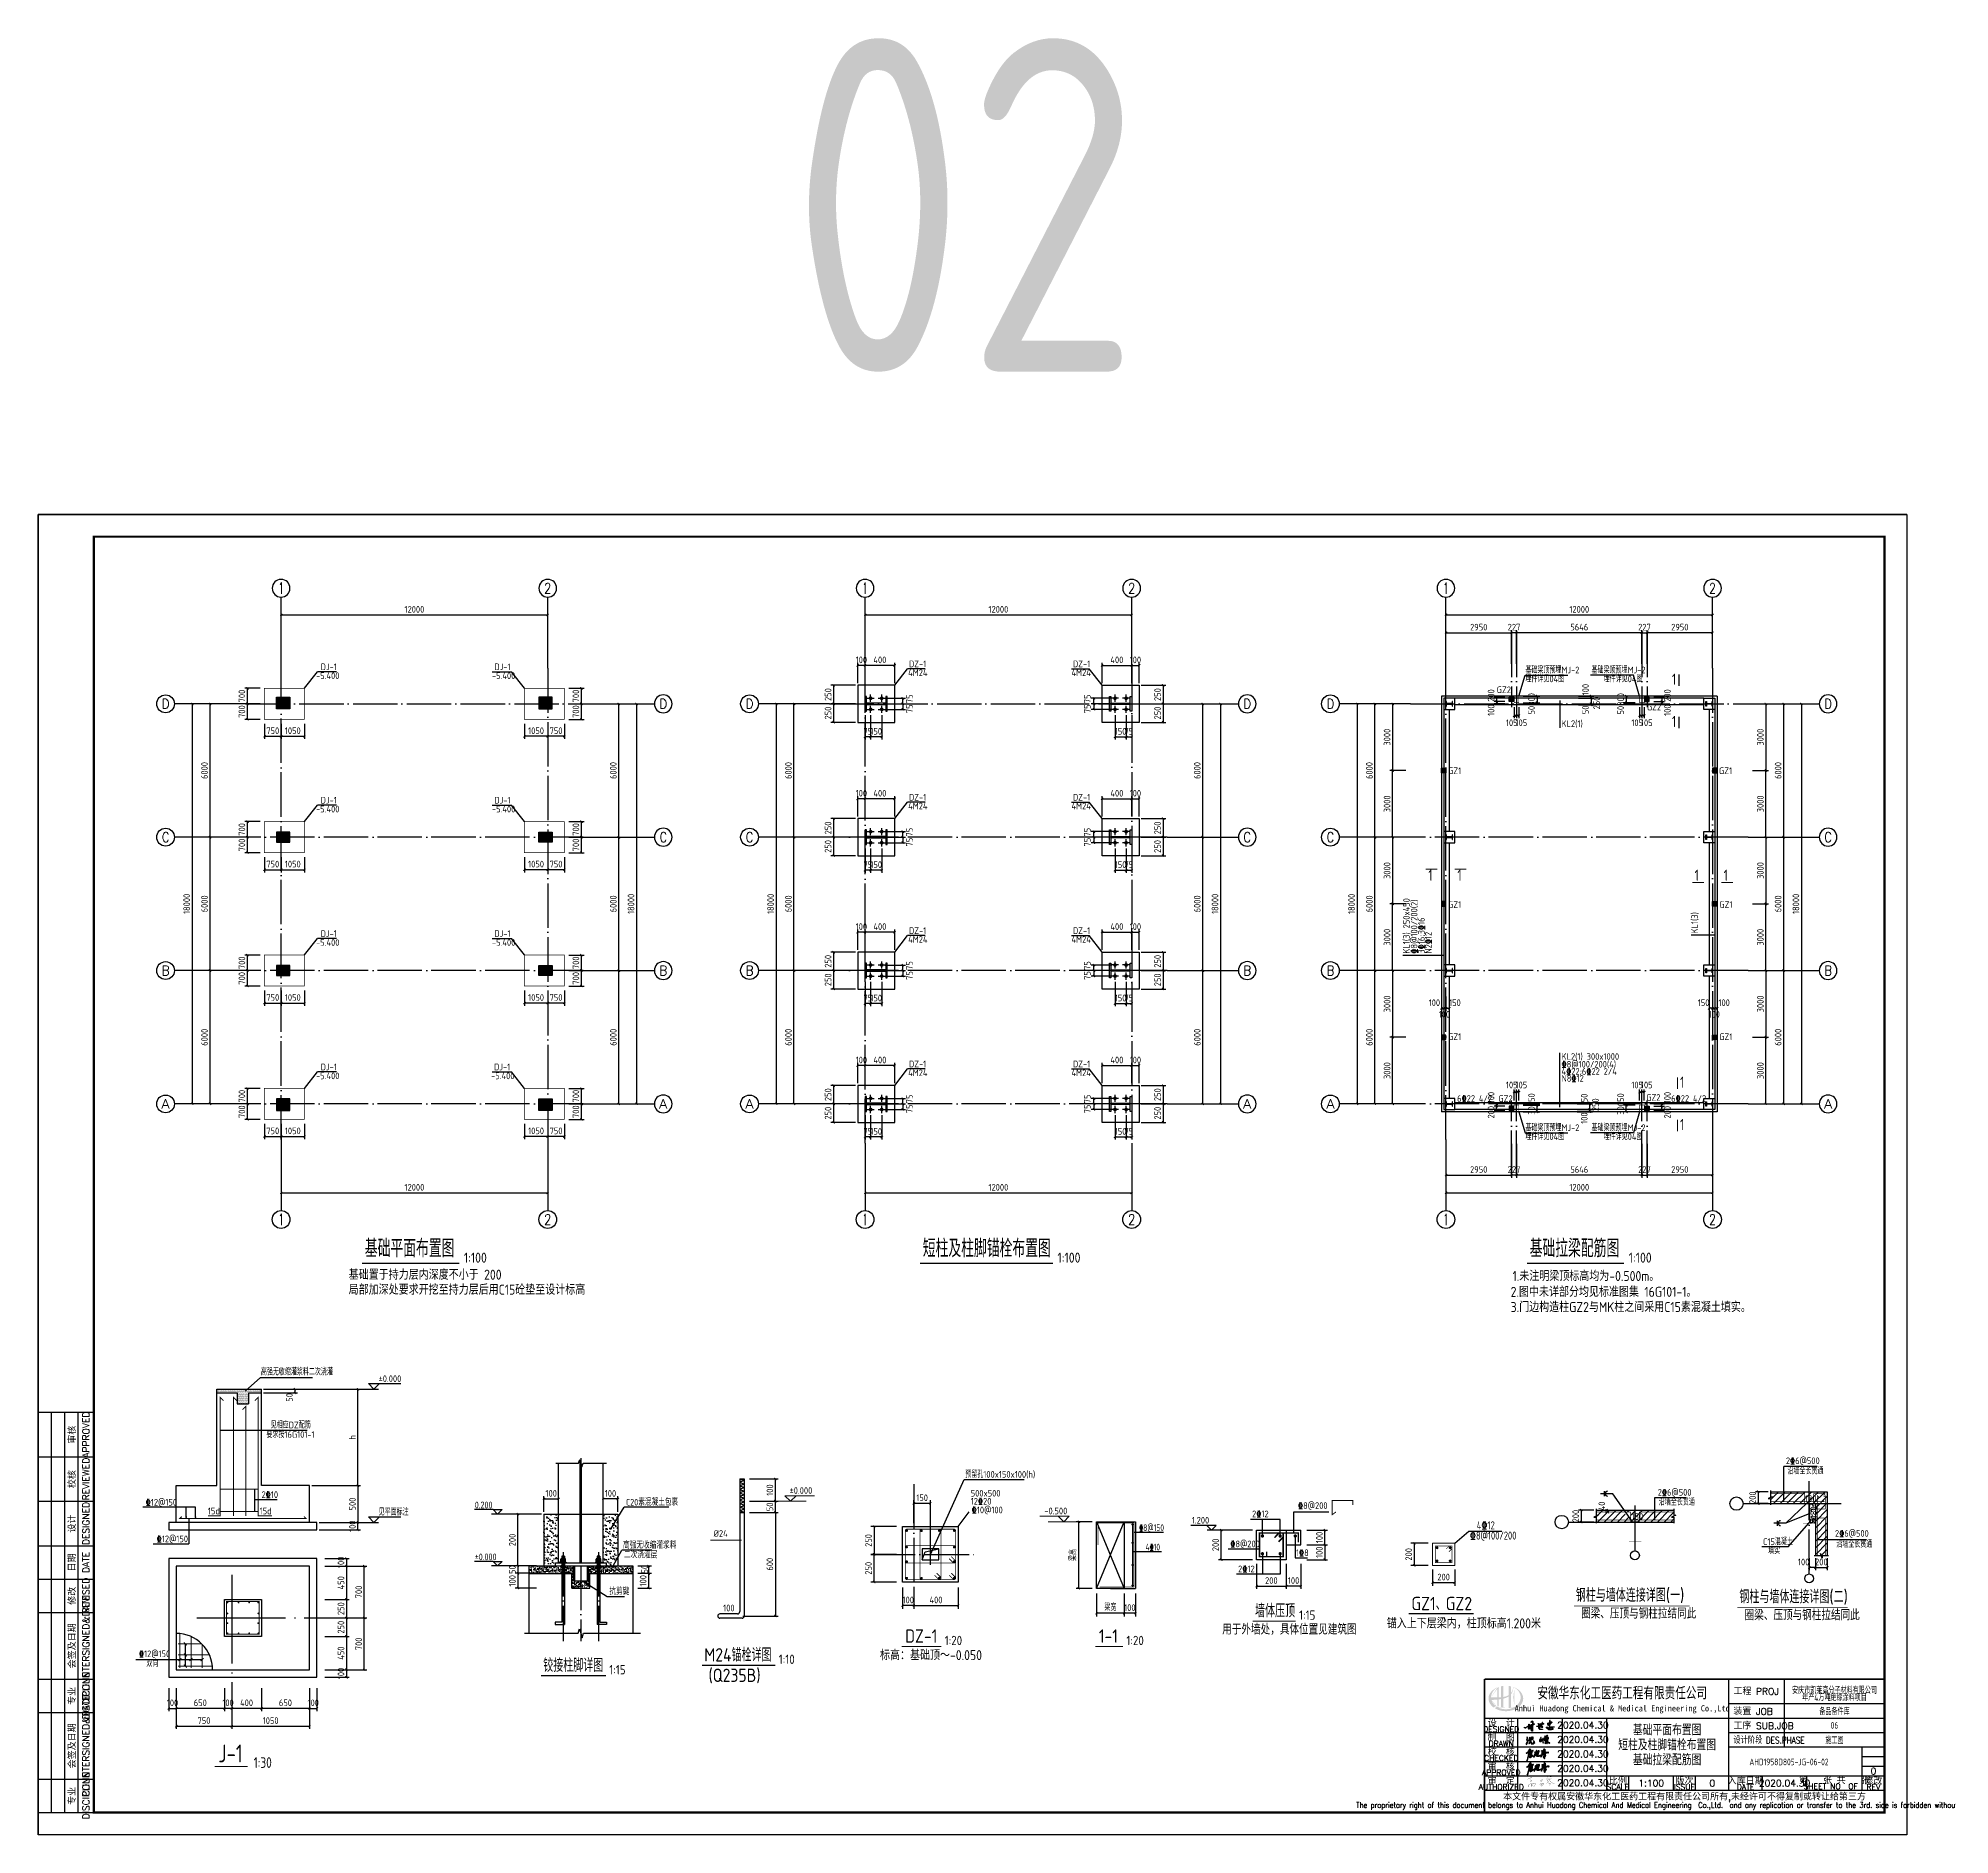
# Model space of a CAD drawing. Header units: millimetres. Extents: x 865974 to 875117, y 41124 to 44891.
# Drawn here: x 866888 to 867748, y 41124 to 41932 of the extents above; entities that cross this region are included whole.
import ezdxf
from ezdxf.enums import TextEntityAlignment as Align

# ---------------------------------------------------------------- set-up
doc = ezdxf.new("R2010")
doc.units = ezdxf.units.MM
doc.header["$LTSCALE"] = 1000
doc.header["$MEASUREMENT"] = 0
for name, pattern in [('2', [11.4, 9, -0.9, 0.6, -0.9]), ('4', [5, 1.5, -1, 1.5, -1]), ('DOTE', [2.42, 2, -0.2, 0.02, -0.2])]:
    doc.linetypes.add(name, pattern=pattern)
for name, color, linetype, lineweight in [('1', 4, 'Continuous', 70), ('D3', 62, 'Continuous', 9), ('Z-柱大样外框', 7, 'ByLayer', 18)]:
    doc.layers.add(name, color=color, linetype=linetype, lineweight=lineweight)
for name, color, linetype in [('120', 253, 'Continuous'), ('1500', 4, 'Continuous'), ('1505', 2, 'Continuous'), ('1525', 1, 'Continuous'), ('1526', 7, 'Continuous'), ('1527', 7, 'Continuous'), ('1530', 253, 'Continuous'), ('1534', 7, 'Continuous'), ('2', 3, 'Continuous'), ('21', 3, '4'), ('22', 1, 'Continuous'), ('AXIS', 3, 'Continuous'), ('AXIS_TEXT', 7, 'Continuous'), ('COLUMN', 9, 'Continuous'), ('D1', 112, 'Continuous'), ('D2', 6, 'Continuous'), ('DIM', 7, 'Continuous'), ('DIM_SYMB', 3, 'Continuous'), ('DOTE', 1, 'DOTE'), ('HATCH', 8, 'Continuous'), ('M_Prof', 2, 'Continuous'), ('NUM', 7, 'Continuous'), ('OTHER', 2, 'Continuous'), ('Prof', 2, 'Continuous'), ('PUB_DIM', 3, 'Continuous'), ('PUB_TEXT', 7, 'Continuous'), ('REIN', 1, 'Continuous'), ('S-CO-ST', 2, 'Continuous'), ('图名下划线', 7, 'Continuous'), ('图层4', 4, 'Continuous'), ('基础', 4, 'Continuous'), ('尺寸标注', 7, 'Continuous'), ('层14', 2, 'Continuous'), ('支撑', 6, 'Continuous'), ('文字', 7, 'Continuous'), ('构造柱', 3, 'Continuous'), ('柱', 2, 'Continuous'), ('柱平法箍筋', 24, 'Continuous'), ('柱平法纵筋', 7, 'Continuous'), ('柱集中标注', 2, 'Continuous'), ('标注', 7, 'Continuous'), ('梁', 4, 'Continuous'), ('梁集中标注', 2, 'Continuous'), ('檩条', 34, 'Continuous'), ('水平标注', 2, 'Continuous'), ('独立基础', 2, 'Continuous'), ('螺栓孔标注', 253, 'Continuous'), ('轴线', 253, '2')]:
    doc.layers.add(name, color=color, linetype=linetype)
doc.styles.add('_TCH_AXIS', font='COMPLEX', dxfattribs={"bigfont": 'GBCBIG'})
doc.styles.add('COMPLEX', font='COMPLEX')
doc.styles.add('ECEC_TK', font='txt_l.shx', dxfattribs={"bigfont": 'hztxt_l.shx'})
doc.styles.add('ECEC_TQ', font='txt_l.shx', dxfattribs={"bigfont": 'hztxt_l.shx'})
doc.styles.add('ECEC_TQ_S', font='')
doc.styles.add('GBHZ', font='gbenor.shx', dxfattribs={"width": 0.9, "bigfont": 'gbcbig.shx'})
doc.styles.add('TS', font='tssdeng.shx', dxfattribs={"width": 0.8, "height": 2.5, "bigfont": 'tssdchn.shx'})
doc.styles.add('TSSD_REIN', font='tssdeng.shx', dxfattribs={"width": 0.7, "bigfont": 'tssdchn.shx'})
doc.styles.get('ECEC_TQ_S').set_extended_font_data('SimSun')
doc.dimstyles.new('Y10', dxfattribs={"dimscale": 0, "dimtxt": 3, "dimasz": 0.01, "dimexe": 1.2, "dimexo": 1, "dimgap": 1, "dimtad": 1, "dimdec": 0, "dimlfac": 10, "dimzin": 0, "dimdsep": 46, "dimtxsty": 'GBHZ', "dimblk1": 'DX', "dimblk2": 'DX', "dimsah": 1, "dimcen": 0.09, "dimdle": 1, "dimadec": 0, "dimazin": 0, "dimtfac": 1, "dimtdec": 0, "dimtix": 1, "dimtmove": 2, "dimatfit": 3, "dimldrblk": 'DX', "dimfxl": 0, "dimtolj": 1, "dimtzin": 0, "dimarcsym": 0})
doc.dimstyles.new('Y100', dxfattribs={"dimscale": 0, "dimtxt": 3, "dimasz": 0.01, "dimexe": 1.2, "dimexo": 2, "dimgap": 1, "dimtad": 1, "dimdec": 0, "dimlfac": 100, "dimzin": 0, "dimdsep": 46, "dimtxsty": 'GBHZ', "dimblk": 'DX', "dimcen": 0.09, "dimdle": 1, "dimclrd": 7, "dimclre": 7, "dimclrt": 7, "dimadec": 0, "dimazin": 0, "dimtfac": 1, "dimtdec": 0, "dimtix": 1, "dimtmove": 2, "dimatfit": 3, "dimldrblk": 'DX', "dimfxl": 0, "dimtolj": 1, "dimtzin": 0, "dimarcsym": 0})
doc.dimstyles.new('Y15', dxfattribs={"dimscale": 0, "dimtxt": 3, "dimasz": 0.01, "dimexe": 1.2, "dimexo": 1, "dimgap": 1, "dimtad": 1, "dimdec": 0, "dimlfac": 15, "dimzin": 0, "dimdsep": 46, "dimtxsty": 'GBHZ', "dimblk1": 'DX', "dimblk2": 'DX', "dimsah": 1, "dimcen": 0.09, "dimdle": 1, "dimadec": 0, "dimazin": 0, "dimtfac": 1, "dimtdec": 0, "dimtix": 1, "dimtmove": 2, "dimatfit": 3, "dimldrblk": 'DX', "dimfxl": 0, "dimtolj": 1, "dimtzin": 0, "dimarcsym": 0})
doc.dimstyles.new('Y20', dxfattribs={"dimscale": 0, "dimtxt": 3, "dimasz": 0.01, "dimexe": 1.5, "dimexo": 0.03, "dimgap": 1, "dimtad": 1, "dimdec": 0, "dimlfac": 20, "dimzin": 0, "dimdsep": 46, "dimtxsty": 'GBHZ', "dimblk1": 'DX', "dimblk2": 'DX', "dimsah": 1, "dimcen": 0.09, "dimdle": 1, "dimadec": 0, "dimazin": 0, "dimtfac": 1, "dimtdec": 0, "dimtix": 1, "dimtmove": 2, "dimatfit": 3, "dimldrblk": 'DX', "dimfxl": 0, "dimtolj": 1, "dimtzin": 0, "dimarcsym": 0})
doc.dimstyles.new('Y30', dxfattribs={"dimscale": 0, "dimtxt": 3, "dimasz": 0.01, "dimexe": 1.2, "dimexo": 1, "dimgap": 1, "dimtad": 1, "dimdec": 0, "dimlfac": 30, "dimzin": 0, "dimdsep": 46, "dimtxsty": 'GBHZ', "dimblk1": 'DX', "dimblk2": 'DX', "dimsah": 1, "dimcen": 0.09, "dimdle": 1, "dimadec": 0, "dimazin": 0, "dimtfac": 1, "dimtdec": 0, "dimtix": 1, "dimtmove": 2, "dimatfit": 3, "dimldrblk": 'DX', "dimfxl": 0, "dimtolj": 1, "dimtzin": 0, "dimarcsym": 0})
pattern_1 = [(37.5, (502007.9183, -183034.294), (-0.041995572, 1.2845491793), [0, -1.0133333333, 0, -1.1333333333, 0, -1.0833333333]), (7.5, (502007.9183, -183034.294), (1.179851137, 1.88143071), [0, -0.5466666667, 0, -0.9133333333, 0, -0.35]), (327.5, (502007.0983, -183034.294), (2.0760945745, 0.0037727024), [0, -0.3333333333, 0, -1.2, 0, -1.5666666667]), (317.5, (502007.0983, -183034.294), (2.004084403, 0.585117043), [0, -0.1666666667, 0, -0.7866666667, 0, -0.9])]
pattern_2 = [(37.5, (502007.9183, -183034.294), (-0.083991144, 2.569098359), [0, -2.026666667, 0, -2.266666667, 0, -2.166666667]), (7.5, (502007.9183, -183034.294), (2.359702274, 3.76286142), [0, -1.093333333, 0, -1.826666667, 0, -0.7]), (327.5, (502006.2783, -183034.294), (4.152189149, 0.007545405), [0, -0.666666667, 0, -2.4, 0, -3.133333333]), (317.5, (502006.2783, -183034.294), (4.008168806, 1.170234087), [0, -0.333333333, 0, -1.573333333, 0, -1.8])]

msp = doc.modelspace()

# ---------------------------------------------------------------- texts
at = {"ltscale": 2, "style": 'GBHZ'}
for p in [(867079.493, 41380.948), (867346.686, 41380.948), (867603.789, 41380.948)]:
    msp.add_text('1:100', height=4.5, rotation=0.204441, dxfattribs=at).set_placement(p)
for s, height, style, p in [('基础置于持力层内深度不小于 200', 4.5, 'GBHZ', (867027.655, 41373.309)), ('1.未注明梁顶标高均为-0.500m。', 4.5, 'GBHZ', (867551.489, 41372.707)), ('局部加深处要求开挖至持力层后用C15砼垫至设计标高', 4.5, 'GBHZ', (867027.655, 41366.581)), ('2.图中未详部分均见标准图集 16G101-1。', 4.5, 'GBHZ', (867550.649, 41365.591)), ('3.门边构造柱GZ2与MK柱之间采用C15素混凝土填实。', 4.5, 'GBHZ', (867550.649, 41358.742)), ('工程 PROJ', 3, 'ECEC_TQ', (867650.912, 41186.604)), ('装置 JOB', 3, 'ECEC_TQ', (867650.912, 41177.604)), ('工序 SUB.JOB', 3, 'ECEC_TQ', (867650.912, 41171.104))]:
    msp.add_text(s, height=height, dxfattribs=dict(style=style)).set_placement(p)
at = {"style": 'ECEC_TK'}
for s, p in [('APPROVED', (866909.412, 41303.604)), ('审核', (866902.912, 41303.604)), ('REVIEWED', (866909.412, 41283.604)), ('校核', (866902.912, 41283.604)), ('DESIGNED', (866909.412, 41263.604)), ('设计', (866902.912, 41263.604)), ('日期', (866902.912, 41246.104)), ('DATE', (866909.412, 41246.104)), ('REVISED', (866909.412, 41231.104)), ('修改', (866902.912, 41231.104)), ('COUNTERSIGNED&DATE', (866909.412, 41208.604)), ('会签及日期', (866902.912, 41208.604)), ('DISCIPLINE', (866909.412, 41186.104)), ('专业', (866902.912, 41186.104)), ('COUNTERSIGNED&DATE', (866909.412, 41163.604)), ('会签及日期', (866902.912, 41163.604)), ('专业', (866902.912, 41141.104)), ('DISCIPLINE', (866909.412, 41141.104))]:
    msp.add_text(s, height=3, rotation=90, dxfattribs=at).set_placement(p, align=Align.MIDDLE)
for s, style, width, p in [('%%P0.000', 'GBHZ', 0.9, (867226.091, 41276.966)), ('-0.500', 'GBHZ', 0.9, (867340.763, 41267.776)), ('%%C24', 'GBHZ', 0.9, (867191.921, 41257.626)), ('100', 'GBHZ', 0.9, (867196.196, 41224.118)), ('设计阶段 DES.PHASE', 'ECEC_TQ', 0.8, (867650.912, 41164.604))]:
    msp.add_text(s, height=3, dxfattribs=dict(style=style, width=width)).set_placement(p)
at = {"color": 3, "linetype": 'Continuous', "style": 'GBHZ', "width": 0.9}
for s, p in [('4\x8412', (867535.386, 41261.034)), ('\x848@100/200', (867532.276, 41256.395))]:
    msp.add_text(s, height=3.6, dxfattribs=at).set_placement(p)
for s, height, style, width, p in [('安徽华东化工医药工程有限责任公司', 5, 'ECEC_TQ_S', 0.7, (867600.861, 41187.604)), ('Anhui Huadong Chemical & Medical Engineering Co.,Ltd', 2.8, 'ECEC_TQ_S', 0.85, (867600.861, 41180.104)), ('The proprietary right of this document belongs to Anhui Huadong Chemical And Medical Engineering  Co.,Ltd.  and any replication or transfer to the 3rd. side is forbidden without its permission. ', 2.5, 'ECEC_TQ', 0.72, (867628.912, 41136.604))]:
    msp.add_text(s, height=height, dxfattribs=dict(style=style, width=width)).set_placement(p, align=Align.MIDDLE)
at = {"style": 'ECEC_TQ'}
for s, height, p in [('DESIGNED', 2.5, (867546.412, 41171.104)), ('制  图', 3, (867546.412, 41167.604)), ('设  计', 3, (867546.412, 41174.104)), ('DRAWN', 2.5, (867546.412, 41164.604)), ('校  核', 3, (867546.412, 41161.104)), ('APPROVED', 2.5, (867546.412, 41151.604)), ('CHECKED', 2.5, (867546.412, 41158.104)), ('审  核', 3, (867546.412, 41154.604)), ('AUTHORIZED', 2.5, (867546.412, 41145.104)), ('审  定', 3, (867546.412, 41148.104)), ('SCALE', 2.5, (867598.912, 41145.104)), ('比例', 3, (867598.912, 41148.104)), ('ISSUE', 2.5, (867628.912, 41145.104)), ('版次', 3, (867628.912, 41148.104)), ('入库日期', 3, (867656.412, 41148.104)), ('DATE', 2.5, (867656.412, 41145.104)), ('第   张 共   张', 3, (867696.412, 41148.354)), ('SHEET NO  OF  ', 2.5, (867696.412, 41145.354)), ('修改', 3, (867713.912, 41148.104)), ('REV', 2.5, (867713.912, 41145.104)), ('本文件专有权属安徽华东化工医药工程有限责任公司所有,未经许可不得复制或转让给第三方', 3, (867628.912, 41140.604))]:
    msp.add_text(s, height=height, dxfattribs=at).set_placement(p, align=Align.MIDDLE)
for tag, text, p in [('2020.04.30', ' ', (867583.156, 41172.932)), ('2020.04.30', ' ', (867583.156, 41166.432)), ('2020.04.30', ' ', (867583.156, 41159.932)), ('2020.04.30', ' ', (867583.156, 41153.432)), ('0', '0', (867713.912, 41152.271)), ('2020.04.30', ' ', (867583.156, 41146.932)), ('1:100', '1:100', (867613.912, 41146.854)), ('0', '0', (867641.412, 41146.854)), ('2020.04.30', ' ', (867673.912, 41146.854))]:
    msp.add_attdef(tag, text=text, height=3, dxfattribs=at).set_placement(p, align=Align.MIDDLE)
at = {"layer": '1526', "style": 'GBHZ', "width": 0.9}
for s, p in [('%%13212@150', (866936.284, 41271.667)), ('2%%13210', (866988.42, 41275.111)), ('%%13212@150', (866941.227, 41255.208)), ('%%13212@150', (866933.225, 41203.496)), ('双向', (866936.608, 41199.167))]:
    msp.add_text(s, height=3, dxfattribs=at).set_placement(p)
at = {"layer": '1530', "style": 'GBHZ', "width": 0.9}
for p in [(866964.239, 41267.761), (866987.564, 41267.761)]:
    msp.add_text('15d', height=3, dxfattribs=at).set_placement(p)
at = {"layer": '1534', "style": 'GBHZ', "width": 0.9}
for s, p in [('高强无收缩灌浆料二次浇灌', (866988.131, 41330.304, 40.505)), ('%%P0.000', (867041.116, 41327.261)), ('见平面标注', (867041.116, 41267.261))]:
    msp.add_text(s, height=3, dxfattribs=at).set_placement(p)
at = {"layer": '2', "color": 7, "style": 'GBHZ', "width": 0.9}
for s, p in [('2%%1326@500', (867674.536, 41290.349)), ('沿墙全长贯通', (867675.209, 41285.783)), ('2%%1326@500', (867616.837, 41276.137)), ('沿墙全长贯通', (867617.319, 41271.768)), ('180', (867682.925, 41273.388)), ('180', (867605.008, 41265.282)), ('C15混凝土', (867664.232, 41253.955)), ('2%%1326@500', (867696.618, 41257.673)), ('沿墙全长贯通', (867697.217, 41252.806)), ('填实', (867666.545, 41249.876))]:
    msp.add_text(s, height=3, dxfattribs=at).set_placement(p)
msp.add_text('180', height=3, rotation=90, dxfattribs=at).set_placement((867688.581, 41265.973))
at = {"layer": 'AXIS', "style": 'TSSD_REIN', "width": 0.7}
for s, p in [('安庆市凯莱高分子材料有限公司', (867696.412, 41188.88)), ('年产4万吨绝缘涂料项目', (867696.412, 41185.65)), ('备品备件库', (867696.412, 41179.354)), ('06', (867696.412, 41172.854)), ('施工图', (867696.412, 41166.354)), ('AHD1958D805-JG-06-02', (867675.924, 41156.373))]:
    msp.add_text(s, height=3, dxfattribs=at).set_placement(p, align=Align.MIDDLE)
at = {"layer": 'dim', "style": 'GBHZ', "width": 0.9}
for s, p in [('%%1328@200', (867454.938, 41270.177)), ('1.200', (867407.135, 41263.592)), ('2%%13212', (867434.275, 41266.456)), ('%%1328@200', (867424.446, 41252.945)), ('1%%1328', (867454.011, 41248.98)), ('2%%13212', (867427.981, 41241.71))]:
    msp.add_text(s, height=3, dxfattribs=at).set_placement(p)
at = {"layer": 'NUM', "style": 'GBHZ'}
for s, p in [('基础平面布置图', (867034.906, 41383.416)), ('短柱及柱脚锚栓布置图', (867286.053, 41383.416)), ('基础拉梁配筋图', (867559.201, 41383.416))]:
    msp.add_text(s, height=8, dxfattribs=at).set_placement(p)
at = {"layer": 'PUB_DIM', "style": 'GBHZ', "width": 0.9}
for p in [(867623.238, 41640.94), (867623.238, 41621.934), (867513.581, 41552.798), (867526.662, 41552.798), (867633.435, 41552.764), (867646.517, 41552.764), (867626.884, 41459.64), (867626.884, 41440.634)]:
    msp.add_text('1', height=5, dxfattribs=at).set_placement(p)
at = {"layer": 'PUB_TEXT', "style": 'GBHZ'}
for s, height, p in [('钢柱与墙体连接详图(一)', 6, (867579.99, 41228.405)), ('钢柱与墙体连接详图(二)', 6, (867653.601, 41227.71)), ('墙体压顶', 6, (867435.602, 41221.389)), ('1:15', 4.2, (867455.398, 41220.307)), ('圈梁、压顶与钢柱拉结同此', 4.8, (867582.339, 41220.804)), ('圈梁、压顶与钢柱拉结同此', 4.8, (867655.95, 41220.109)), ('DZ-1', 6, (867278.132, 41209.99)), ('1:20', 4.2, (867295.905, 41208.908)), ('1-1', 6, (867365.299, 41209.99)), ('1:20', 4.2, (867377.678, 41208.908)), ('用于外墙处，具体位置见建筑图', 4.8, (867420.821, 41213.654)), ('M24锚栓详图', 6, (867187.662, 41201.545)), ('1:10', 4.2, (867221.207, 41200.463)), ('标高：基础顶～-0.050', 4.5, (867266.794, 41202.154)), ('铰接柱脚详图', 6, (867115.219, 41196.845)), ('1:15', 4.2, (867144.925, 41195.763)), ('(Q235B)', 6, (867189.595, 41192.342))]:
    msp.add_text(s, height=height, dxfattribs=at).set_placement(p)
at = {"layer": 'PUB_TEXT', "style": 'TS', "width": 0.8}
for s, p in [('基础平面布置图', (867621.077, 41171.03)), ('短柱及柱脚锚栓布置图', (867621.077, 41164.337)), ('基础拉梁配筋图', (867621.077, 41157.644))]:
    msp.add_text(s, height=5, dxfattribs=at).set_placement(p, align=Align.MIDDLE)
at = {"layer": '图名下划线', "style": 'GBHZ', "width": 0.9}
for s, p in [('见相应DZ配筋', (866992.539, 41306.411)), ('要求按16G101-1', (866990.632, 41302.167))]:
    msp.add_text(s, height=3, dxfattribs=at).set_placement(p)
at = {"layer": '文字', "color": 6, "style": 'GBHZ', "width": 0.9}
for s, height, p in [('J-1', 8, (866968.981, 41156.178)), ('1:30', 4.8, (866984.877, 41153.687))]:
    msp.add_text(s, height=height, dxfattribs=at).set_placement(p)
at = {"layer": '柱集中标注', "style": 'GBHZ', "width": 0.9}
for s, p in [('DZ-1', (867279.812, 41648.857)), ('DZ-1', (867353.617, 41648.857)), ('-5.400', (867012.966, 41643.517)), ('DJ-1', (867015, 41647.524)), ('-5.400', (867092.134, 41643.517)), ('DJ-1', (867093.222, 41647.524)), ('4M24', (867279.472, 41644.886)), ('4M24', (867352.998, 41644.886)), ('DZ-1', (867279.812, 41588.857)), ('DZ-1', (867353.617, 41588.857)), ('-5.400', (867012.966, 41583.517)), ('DJ-1', (867015, 41587.524)), ('-5.400', (867092.134, 41583.517)), ('DJ-1', (867093.222, 41587.524)), ('4M24', (867279.472, 41584.886)), ('4M24', (867352.998, 41584.886)), ('DJ-1', (867015, 41527.524)), ('DJ-1', (867093.222, 41527.524)), ('DZ-1', (867279.812, 41528.857)), ('DZ-1', (867353.617, 41528.857)), ('-5.400', (867012.966, 41523.517)), ('-5.400', (867092.134, 41523.517)), ('4M24', (867279.472, 41524.886)), ('4M24', (867352.998, 41524.886)), ('DJ-1', (867015, 41467.524)), ('DJ-1', (867093.072, 41467.524)), ('DZ-1', (867279.812, 41468.857)), ('DZ-1', (867353.617, 41468.857)), ('-5.400', (867012.966, 41463.517)), ('-5.400', (867091.755, 41463.517)), ('4M24', (867279.472, 41464.886)), ('4M24', (867352.998, 41464.886)), ('预留孔100x150x100(h)', (867305.18, 41284.229)), ('12%%13220', (867307.622, 41272.15)), ('500x500', (867307.622, 41275.75)), ('%%13210@100', (867308.068, 41268.227))]:
    msp.add_text(s, height=3, dxfattribs=at).set_placement(p)
at = {"layer": '梁集中标注'}
for s, height, style, width, p in [('02', 150, 'GBHZ', 0.9, (867226.597, 41781.806)), ('埋件详见04图', 3, 'GBHZ', 0.9, (867557.303, 41642.091)), ('基础梁顶预埋MJ-2', 3, 'GBHZ', 0.9, (867557.303, 41646.089)), ('基础梁顶预埋MJ-2', 3, 'GBHZ', 0.9, (867587.065, 41646.089)), ('埋件详见04图', 3, 'GBHZ', 0.9, (867592.531, 41642.091)), ('GZ2', 3, 'GBHZ', 0.9, (867544.401, 41637.179)), ('KL2(1)', 3, 'GBHZ', 0.9, (867573.547, 41621.954)), ('GZ2', 3, 'GBHZ', 0.9, (867611.977, 41629.42)), ('GZ1', 3, 'GBHZ', 0.9, (867522.51, 41600.751)), ('GZ1', 3, 'GBHZ', 0.9, (867644.424, 41600.751)), ('GZ1', 3, 'GBHZ', 0.9, (867522.51, 41540.585)), ('GZ1', 3, 'GBHZ', 0.9, (867644.623, 41540.585)), ('GZ1', 3, 'GBHZ', 0.9, (867522.51, 41481.093)), ('GZ1', 3, 'GBHZ', 0.9, (867644.541, 41481.093)), ('KL2(1) 300x1000', 3, 'GBHZ', 0.9, (867573.547, 41472.224)), ('%%1328@100/200(4)', 3, 'GBHZ', 0.9, (867573.547, 41468.747)), ('4%%13222;6%%13222 2/4', 3, 'GBHZ', 0.9, (867573.547, 41465.499)), ('N8%%13212', 3, 'GBHZ', 0.9, (867573.547, 41462.365)), ('6%%13222 4/2', 3, 'GBHZ', 0.9, (867526.558, 41453.313)), ('GZ2', 3, 'GBHZ', 0.9, (867545.152, 41453.256)), ('GZ2', 3, 'GBHZ', 0.9, (867611.688, 41453.791)), ('6%%13222 4/2', 3, 'GBHZ', 0.9, (867622.907, 41453.313)), ('埋件详见04图', 3, 'GBHZ', 0.9, (867557.303, 41436.194)), ('基础梁顶预埋MJ-2', 3, 'GBHZ', 0.9, (867557.303, 41440.192)), ('基础梁顶预埋MJ-2', 3, 'GBHZ', 0.9, (867587.065, 41440.192)), ('埋件详见04图', 3, 'GBHZ', 0.9, (867592.531, 41436.194)), ('%%1328@150', 3, 'TSSD_REIN', 0.7, (867383.459, 41260.22))]:
    msp.add_text(s, height=height, dxfattribs=dict(at, style=style, width=width)).set_placement(p)
at = {"layer": '梁集中标注', "style": 'GBHZ', "width": 0.9}
for s, p in [('KL1(3) 250x450', (867505.227, 41519.998)), ('%%1328@100/200(2)', (867508.704, 41519.998)), ('3%%13216;3%%13216', (867511.952, 41519.998)), ('KL1(3)', (867634.953, 41529.06)), ('N2%%13212', (867515.087, 41519.998))]:
    msp.add_text(s, height=3, rotation=90, dxfattribs=at).set_placement(p)
at = {"layer": '梁集中标注', "color": 1, "style": 'TSSD_REIN', "width": 0.7}
msp.add_text('4%%13210', height=3, dxfattribs=at).set_placement((867386.346, 41251.511))
at = {"layer": '水平标注', "style": 'GBHZ'}
for s, height, p in [('GZ1、GZ2', 6, (867505.979, 41224.621)), ('锚入上下层梁内，柱顶标高1.200米', 4.5, (867494.885, 41216.448))]:
    msp.add_text(s, height=height, dxfattribs=at).set_placement(p)
at = {"layer": '螺栓孔标注', "style": 'GBHZ'}
for s, p in [('0.200', (867084.393, 41270.462)), ('C20素混凝土包裹', (867152.463, 41271.696)), ('高强无收缩灌浆料', (867151.13, 41252.372)), ('%%P0.000', (867084.393, 41247.113)), ('二次浇灌层', (867151.547, 41248.026)), ('抗剪键', (867144.968, 41231.587, 6))]:
    msp.add_text(s, height=3, dxfattribs=at).set_placement(p)

# ---------------------------------------------------------------- blocks, each defined once
blk = doc.blocks.new('DX')
at = {"color": 0, "linetype": 'ByBlock', "const_width": 40}
blk.add_lwpolyline([(-54, -51), (46, 49)], dxfattribs=at)
blk = doc.blocks.new('*D571')
at = {"layer": 'Defpoints', "color": 0, "transparency": 16777216}
for p in [(867436.26, 41246.48), (867449.59, 41246.48), (867449.59, 41235.46)]:
    blk.add_point(p, dxfattribs=at)
at = {"layer": 'dim', "color": 0, "lineweight": -2, "transparency": 16777216}
for p, q in [((867436.26, 41245.48), (867436.26, 41234.26)), ((867449.59, 41245.48), (867449.59, 41234.26)), ((867436.27, 41235.46), (867449.58, 41235.46))]:
    blk.add_line(p, q, dxfattribs=at)
at = {"layer": 'dim', "color": 0, "lineweight": -2, "transparency": 16777216, "xscale": 0.01, "yscale": 0.01, "zscale": 0.01, "rotation": 180}
blk.add_blockref('DX', (867436.26, 41235.46), dxfattribs=at)
at = {"layer": 'dim', "color": 0, "lineweight": -2, "transparency": 16777216, "xscale": 0.01, "yscale": 0.01, "zscale": 0.01}
blk.add_blockref('DX', (867449.59, 41235.46), dxfattribs=at)
at = {"layer": 'dim', "color": 0, "transparency": 16777216, "insert": (867442.93, 41237.96), "char_height": 3, "attachment_point": 5, "style": 'GBHZ'}
blk.add_mtext('\\A1;200', dxfattribs=at)
blk = doc.blocks.new('*D572')
at = {"layer": 'Defpoints', "color": 0, "transparency": 16777216}
for p in [(867420.36, 41260.68), (867435.41, 41260.68), (867435.41, 41247.34)]:
    blk.add_point(p, dxfattribs=at)
at = {"layer": 'dim', "color": 0, "lineweight": -2, "transparency": 16777216}
for p, q in [((867434.41, 41260.68), (867419.16, 41260.68)), ((867420.36, 41247.35), (867420.36, 41260.67)), ((867434.41, 41247.34), (867419.16, 41247.34))]:
    blk.add_line(p, q, dxfattribs=at)
at = {"layer": 'dim', "color": 0, "lineweight": -2, "transparency": 16777216, "xscale": 0.01, "yscale": 0.01, "zscale": 0.01}
for p, rotation in [((867420.36, 41260.68), 90), ((867420.36, 41247.34), 270)]:
    blk.add_blockref('DX', p, dxfattribs=dict(at, rotation=rotation))
at = {"layer": 'dim', "color": 0, "transparency": 16777216, "insert": (867417.86, 41254.01), "char_height": 3, "attachment_point": 5, "rotation": 90, "style": 'GBHZ'}
blk.add_mtext('\\A1;200', dxfattribs=at)
blk = doc.blocks.new('*D573')
at = {"layer": 'Defpoints', "color": 0, "transparency": 16777216}
for p in [(867449.59, 41246.48), (867456.26, 41246.48), (867449.59, 41235.46)]:
    blk.add_point(p, dxfattribs=at)
at = {"layer": 'dim', "color": 0, "lineweight": -2, "transparency": 16777216}
for p, q in [((867449.59, 41245.48), (867449.59, 41234.26)), ((867456.26, 41245.48), (867456.26, 41234.26)), ((867456.25, 41235.46), (867449.6, 41235.46))]:
    blk.add_line(p, q, dxfattribs=at)
at = {"layer": 'dim', "color": 0, "lineweight": -2, "transparency": 16777216, "xscale": 0.01, "yscale": 0.01, "zscale": 0.01, "rotation": 180}
blk.add_blockref('DX', (867449.59, 41235.46), dxfattribs=at)
at = {"layer": 'dim', "color": 0, "lineweight": -2, "transparency": 16777216, "xscale": 0.01, "yscale": 0.01, "zscale": 0.01}
blk.add_blockref('DX', (867456.26, 41235.46), dxfattribs=at)
at = {"layer": 'dim', "color": 0, "transparency": 16777216, "insert": (867452.93, 41237.96), "char_height": 3, "attachment_point": 5, "style": 'GBHZ'}
blk.add_mtext('\\A1;100', dxfattribs=at)
blk = doc.blocks.new('*D574')
at = {"layer": 'Defpoints', "color": 0, "transparency": 16777216}
for p in [(867457.85, 41254.01), (867457.87, 41247.34), (867467.05, 41247.34)]:
    blk.add_point(p, dxfattribs=at)
at = {"layer": 'dim', "color": 0, "lineweight": -2, "transparency": 16777216}
for p, q in [((867458.85, 41254.01), (867468.25, 41254.01)), ((867458.87, 41247.34), (867468.25, 41247.34)), ((867467.05, 41254), (867467.05, 41247.35))]:
    blk.add_line(p, q, dxfattribs=at)
at = {"layer": 'dim', "color": 0, "lineweight": -2, "transparency": 16777216, "xscale": 0.01, "yscale": 0.01, "zscale": 0.01}
for p, rotation in [((867467.05, 41247.34), 270), ((867467.05, 41254.01), 90)]:
    blk.add_blockref('DX', p, dxfattribs=dict(at, rotation=rotation))
at = {"layer": 'dim', "color": 0, "transparency": 16777216, "insert": (867464.55, 41250.68), "char_height": 3, "attachment_point": 5, "rotation": 90, "style": 'GBHZ'}
blk.add_mtext('\\A1;100', dxfattribs=at)
blk = doc.blocks.new('*D575')
at = {"layer": 'Defpoints', "color": 0, "transparency": 16777216}
for p in [(867457.86, 41260.68), (867467.05, 41260.68), (867457.85, 41254.01)]:
    blk.add_point(p, dxfattribs=at)
at = {"layer": 'dim', "color": 0, "lineweight": -2, "transparency": 16777216}
for p, q in [((867458.86, 41260.68), (867468.25, 41260.68)), ((867467.05, 41254.02), (867467.05, 41260.67)), ((867458.85, 41254.01), (867468.25, 41254.01))]:
    blk.add_line(p, q, dxfattribs=at)
at = {"layer": 'dim', "color": 0, "lineweight": -2, "transparency": 16777216, "xscale": 0.01, "yscale": 0.01, "zscale": 0.01}
for p, rotation in [((867467.05, 41260.68), 90), ((867467.05, 41254.01), 270)]:
    blk.add_blockref('DX', p, dxfattribs=dict(at, rotation=rotation))
at = {"layer": 'dim', "color": 0, "transparency": 16777216, "insert": (867464.55, 41257.34), "char_height": 3, "attachment_point": 5, "rotation": 90, "style": 'GBHZ'}
blk.add_mtext('\\A1;100', dxfattribs=at)
blk = doc.blocks.new('*D576')
at = {"layer": 'Defpoints', "color": 0, "transparency": 16777216}
for p in [(867662.05, 41272.57), (867667.56, 41277.91), (867667.56, 41272.57)]:
    blk.add_point(p, dxfattribs=at)
at = {"layer": 'dim', "color": 0, "lineweight": -2, "transparency": 16777216}
for p, q in [((867666.56, 41277.91), (867660.85, 41277.91)), ((867666.56, 41272.57), (867660.85, 41272.57)), ((867662.05, 41277.92), (867662.05, 41277.93)), ((867662.05, 41277.91), (867662.05, 41272.57)), ((867662.05, 41272.56), (867662.05, 41272.55))]:
    blk.add_line(p, q, dxfattribs=at)
at = {"layer": 'dim', "color": 0, "lineweight": -2, "transparency": 16777216, "xscale": 0.01, "yscale": 0.01, "zscale": 0.01}
for p, rotation in [((867662.05, 41277.91), 270), ((867662.05, 41272.57), 90)]:
    blk.add_blockref('DX', p, dxfattribs=dict(at, rotation=rotation))
at = {"layer": 'dim', "color": 0, "transparency": 16777216, "insert": (867659.55, 41275.24), "char_height": 3, "attachment_point": 5, "rotation": 90, "style": 'GBHZ'}
blk.add_mtext('\\A1;200', dxfattribs=at)
blk = doc.blocks.new('*D577')
at = {"layer": 'Defpoints', "color": 0, "transparency": 16777216}
for p in [(867687.82, 41249.03), (867693.15, 41249.03), (867693.15, 41243.81)]:
    blk.add_point(p, dxfattribs=at)
at = {"layer": 'dim', "color": 0, "lineweight": -2, "transparency": 16777216}
for p, q in [((867687.82, 41248.03), (867687.82, 41242.61)), ((867693.15, 41248.03), (867693.15, 41242.61)), ((867687.81, 41243.81), (867687.8, 41243.81)), ((867687.82, 41243.81), (867693.15, 41243.81)), ((867693.16, 41243.81), (867693.17, 41243.81))]:
    blk.add_line(p, q, dxfattribs=at)
at = {"layer": 'dim', "color": 0, "lineweight": -2, "transparency": 16777216, "xscale": 0.01, "yscale": 0.01, "zscale": 0.01}
blk.add_blockref('DX', (867687.82, 41243.81), dxfattribs=at)
at = {"layer": 'dim', "color": 0, "lineweight": -2, "transparency": 16777216, "xscale": 0.01, "yscale": 0.01, "zscale": 0.01, "rotation": 180}
blk.add_blockref('DX', (867693.15, 41243.81), dxfattribs=at)
at = {"layer": 'dim', "color": 0, "transparency": 16777216, "insert": (867690.48, 41246.31), "char_height": 3, "attachment_point": 5, "style": 'GBHZ'}
blk.add_mtext('\\A1;200', dxfattribs=at)
blk = doc.blocks.new('*D578')
at = {"layer": 'Defpoints', "color": 0, "transparency": 16777216}
for p in [(867582.43, 41264.29), (867589.14, 41269.62), (867589.14, 41264.29)]:
    blk.add_point(p, dxfattribs=at)
at = {"layer": 'dim', "color": 0, "lineweight": -2, "transparency": 16777216}
for p, q in [((867588.14, 41269.62), (867581.23, 41269.62)), ((867588.14, 41264.29), (867581.23, 41264.29)), ((867582.43, 41269.63), (867582.43, 41269.64)), ((867582.43, 41269.62), (867582.43, 41264.29)), ((867582.43, 41264.28), (867582.43, 41264.27))]:
    blk.add_line(p, q, dxfattribs=at)
at = {"layer": 'dim', "color": 0, "lineweight": -2, "transparency": 16777216, "xscale": 0.01, "yscale": 0.01, "zscale": 0.01}
for p, rotation in [((867582.43, 41269.62), 270), ((867582.43, 41264.29), 90)]:
    blk.add_blockref('DX', p, dxfattribs=dict(at, rotation=rotation))
at = {"layer": 'dim', "color": 0, "transparency": 16777216, "insert": (867579.93, 41266.96), "char_height": 3, "attachment_point": 5, "rotation": 90, "style": 'GBHZ'}
blk.add_mtext('\\A1;200', dxfattribs=at)
blk = doc.blocks.new('*D579')
at = {"layer": 'Defpoints', "color": 0, "transparency": 16777216}
for p in [(867594.4, 41269.62), (867595.03, 41269.62), (867595.03, 41268.73)]:
    blk.add_point(p, dxfattribs=at)
at = {"layer": 'dim', "color": 0, "lineweight": -2, "transparency": 16777216}
for p, q in [((867594.03, 41269.62), (867593.2, 41269.62)), ((867594.03, 41268.73), (867593.2, 41268.73)), ((867594.4, 41269.63), (867594.4, 41269.64)), ((867594.4, 41268.73), (867594.4, 41269.62)), ((867594.4, 41268.72), (867594.4, 41268.71))]:
    blk.add_line(p, q, dxfattribs=at)
at = {"layer": 'dim', "color": 0, "lineweight": -2, "transparency": 16777216, "xscale": 0.01, "yscale": 0.01, "zscale": 0.01}
for p, rotation in [((867594.4, 41269.62), 270), ((867594.4, 41268.73), 90)]:
    blk.add_blockref('DX', p, dxfattribs=dict(at, rotation=rotation))
at = {"layer": 'dim', "color": 0, "transparency": 16777216, "insert": (867591.67, 41271.52), "char_height": 3, "attachment_point": 5, "rotation": 90, "style": 'GBHZ'}
blk.add_mtext('\\A1;40', dxfattribs=at)
blk = doc.blocks.new('*D570')
at = {"layer": 'Defpoints', "color": 0, "transparency": 16777216}
for p in [(867685.04, 41249.03), (867687.82, 41249.03), (867685.04, 41243.81)]:
    blk.add_point(p, dxfattribs=at)
at = {"layer": 'dim', "color": 0, "lineweight": -2, "transparency": 16777216}
for p, q in [((867685.04, 41248.03), (867685.04, 41242.61)), ((867687.82, 41248.03), (867687.82, 41242.61)), ((867687.81, 41243.81), (867685.05, 41243.81))]:
    blk.add_line(p, q, dxfattribs=at)
at = {"layer": 'dim', "color": 0, "lineweight": -2, "transparency": 16777216, "xscale": 0.01, "yscale": 0.01, "zscale": 0.01, "rotation": 180}
blk.add_blockref('DX', (867685.04, 41243.81), dxfattribs=at)
at = {"layer": 'dim', "color": 0, "lineweight": -2, "transparency": 16777216, "xscale": 0.01, "yscale": 0.01, "zscale": 0.01}
blk.add_blockref('DX', (867687.82, 41243.81), dxfattribs=at)
at = {"layer": 'dim', "color": 0, "transparency": 16777216, "insert": (867682.53, 41246.31), "char_height": 3, "attachment_point": 5, "style": 'GBHZ'}
blk.add_mtext('\\A1;100', dxfattribs=at)
blk = doc.blocks.new('*D568')
at = {"layer": 'Defpoints', "color": 0, "transparency": 16777216}
for p in [(867513.52, 41254.76), (867507.27, 41244.76), (867513.52, 41244.76)]:
    blk.add_point(p, dxfattribs=at)
at = {"layer": 'DIM', "color": 0, "lineweight": -2, "transparency": 16777216}
for p, q in [((867513.49, 41254.76), (867505.77, 41254.76)), ((867507.27, 41254.75), (867507.27, 41244.77)), ((867513.49, 41244.76), (867505.77, 41244.76))]:
    blk.add_line(p, q, dxfattribs=at)
at = {"layer": 'DIM', "color": 0, "lineweight": -2, "transparency": 16777216, "xscale": 0.01, "yscale": 0.01, "zscale": 0.01}
for p, rotation in [((867507.27, 41254.76), 90), ((867507.27, 41244.76), 270)]:
    blk.add_blockref('DX', p, dxfattribs=dict(at, rotation=rotation))
at = {"layer": 'DIM', "color": 0, "transparency": 16777216, "insert": (867504.77, 41249.76), "char_height": 3, "attachment_point": 5, "rotation": 90, "style": 'GBHZ'}
blk.add_mtext('\\A1;200', dxfattribs=at)
blk = doc.blocks.new('*D569')
at = {"layer": 'Defpoints', "color": 0, "transparency": 16777216}
for p in [(867515.48, 41242.89), (867525.48, 41242.89), (867525.48, 41237.03)]:
    blk.add_point(p, dxfattribs=at)
at = {"layer": 'DIM', "color": 0, "lineweight": -2, "transparency": 16777216}
for p, q in [((867515.48, 41242.86), (867515.48, 41235.53)), ((867525.48, 41242.86), (867525.48, 41235.53)), ((867515.49, 41237.03), (867525.47, 41237.03))]:
    blk.add_line(p, q, dxfattribs=at)
at = {"layer": 'DIM', "color": 0, "lineweight": -2, "transparency": 16777216, "xscale": 0.01, "yscale": 0.01, "zscale": 0.01, "rotation": 180}
blk.add_blockref('DX', (867515.48, 41237.03), dxfattribs=at)
at = {"layer": 'DIM', "color": 0, "lineweight": -2, "transparency": 16777216, "xscale": 0.01, "yscale": 0.01, "zscale": 0.01}
blk.add_blockref('DX', (867525.48, 41237.03), dxfattribs=at)
at = {"layer": 'DIM', "color": 0, "transparency": 16777216, "insert": (867520.48, 41239.53), "char_height": 3, "attachment_point": 5, "style": 'GBHZ'}
blk.add_mtext('\\A1;200', dxfattribs=at)
blk = doc.blocks.new('*D564')
at = {"layer": 'Defpoints', "color": 0, "linetype": 'ByBlock', "transparency": 16777216}
for p in [(867156.77, 41241.21), (867162.67, 41241.21), (867156.77, 41234.54)]:
    blk.add_point(p, dxfattribs=at)
at = {"layer": 'DIM', "color": 0, "linetype": 'ByBlock', "lineweight": -2, "transparency": 16777216}
for p, q in [((867157.77, 41241.21), (867163.87, 41241.21)), ((867162.67, 41234.55), (867162.67, 41241.2)), ((867157.77, 41234.54), (867163.87, 41234.54))]:
    blk.add_line(p, q, dxfattribs=at)
at = {"layer": 'DIM', "color": 0, "linetype": 'ByBlock', "lineweight": -2, "transparency": 16777216, "xscale": 0.01, "yscale": 0.01, "zscale": 0.01}
for p, rotation in [((867162.67, 41241.21), 90), ((867162.67, 41234.54), 270)]:
    blk.add_blockref('DX', p, dxfattribs=dict(at, rotation=rotation))
at = {"layer": 'DIM', "color": 0, "linetype": 'ByBlock', "transparency": 16777216, "insert": (867160.17, 41237.87), "char_height": 3, "attachment_point": 5, "rotation": 90, "style": 'GBHZ'}
blk.add_mtext('\\A1;100', dxfattribs=at)
blk = doc.blocks.new('*D565')
at = {"layer": 'Defpoints', "color": 0, "linetype": 'ByBlock', "transparency": 16777216}
for p in [(867156.77, 41244.54), (867156.77, 41241.21), (867162.67, 41244.54)]:
    blk.add_point(p, dxfattribs=at)
at = {"layer": 'DIM', "color": 0, "linetype": 'ByBlock', "lineweight": -2, "transparency": 16777216}
for p, q in [((867157.77, 41244.54), (867163.87, 41244.54)), ((867157.77, 41241.21), (867163.87, 41241.21)), ((867162.67, 41241.22), (867162.67, 41244.53))]:
    blk.add_line(p, q, dxfattribs=at)
at = {"layer": 'DIM', "color": 0, "linetype": 'ByBlock', "lineweight": -2, "transparency": 16777216, "xscale": 0.01, "yscale": 0.01, "zscale": 0.01}
for p, rotation in [((867162.67, 41241.21), 270), ((867162.67, 41244.54), 90)]:
    blk.add_blockref('DX', p, dxfattribs=dict(at, rotation=rotation))
at = {"layer": 'DIM', "color": 0, "linetype": 'ByBlock', "transparency": 16777216, "insert": (867160.88, 41243.07), "char_height": 3, "attachment_point": 5, "rotation": 90, "style": 'GBHZ'}
blk.add_mtext('\\A1;50', dxfattribs=at)
blk = doc.blocks.new('*D566')
at = {"layer": 'Defpoints', "color": 0, "linetype": 'ByBlock', "transparency": 16777216}
for p in [(867274.31, 41262.24), (867264.12, 41249.74), (867274.31, 41249.74)]:
    blk.add_point(p, dxfattribs=at)
at = {"layer": 'DIM', "color": 0, "linetype": 'ByBlock', "lineweight": -2, "transparency": 16777216}
for p, q in [((867274.28, 41262.24), (867262.62, 41262.24)), ((867264.12, 41262.23), (867264.12, 41249.75)), ((867274.28, 41249.74), (867262.62, 41249.74))]:
    blk.add_line(p, q, dxfattribs=at)
at = {"layer": 'DIM', "color": 0, "linetype": 'ByBlock', "lineweight": -2, "transparency": 16777216, "xscale": 0.01, "yscale": 0.01, "zscale": 0.01}
for p, rotation in [((867264.12, 41262.24), 90), ((867264.12, 41249.74), 270)]:
    blk.add_blockref('DX', p, dxfattribs=dict(at, rotation=rotation))
at = {"layer": 'DIM', "color": 0, "linetype": 'ByBlock', "transparency": 16777216, "insert": (867261.62, 41255.99), "char_height": 3, "attachment_point": 5, "rotation": 90, "style": 'GBHZ'}
blk.add_mtext('\\A1;250', dxfattribs=at)
blk = doc.blocks.new('*D567')
at = {"layer": 'Defpoints', "color": 0, "linetype": 'ByBlock', "transparency": 16777216}
for p in [(867281.99, 41234.85), (867301.99, 41234.85), (867301.99, 41226.74)]:
    blk.add_point(p, dxfattribs=at)
at = {"layer": 'DIM', "color": 0, "linetype": 'ByBlock', "lineweight": -2, "transparency": 16777216}
for p, q in [((867281.99, 41234.82), (867281.99, 41225.24)), ((867301.99, 41234.82), (867301.99, 41225.24)), ((867282, 41226.74), (867301.98, 41226.74))]:
    blk.add_line(p, q, dxfattribs=at)
at = {"layer": 'DIM', "color": 0, "linetype": 'ByBlock', "lineweight": -2, "transparency": 16777216, "xscale": 0.01, "yscale": 0.01, "zscale": 0.01, "rotation": 180}
blk.add_blockref('DX', (867281.99, 41226.74), dxfattribs=at)
at = {"layer": 'DIM', "color": 0, "linetype": 'ByBlock', "lineweight": -2, "transparency": 16777216, "xscale": 0.01, "yscale": 0.01, "zscale": 0.01}
blk.add_blockref('DX', (867301.99, 41226.74), dxfattribs=at)
at = {"layer": 'DIM', "color": 0, "linetype": 'ByBlock', "transparency": 16777216, "insert": (867291.99, 41229.24), "char_height": 3, "attachment_point": 5, "style": 'GBHZ'}
blk.add_mtext('\\A1;400', dxfattribs=at)
blk = doc.blocks.new('*D556')
at = {"layer": 'Defpoints', "color": 0, "linetype": 'ByBlock', "transparency": 16777216}
for p in [(867276.99, 41234.85), (867281.99, 41234.85), (867276.99, 41226.74)]:
    blk.add_point(p, dxfattribs=at)
at = {"layer": 'DIM', "color": 0, "linetype": 'ByBlock', "lineweight": -2, "transparency": 16777216}
for p, q in [((867276.99, 41234.82), (867276.99, 41225.24)), ((867281.99, 41234.82), (867281.99, 41225.24)), ((867276.98, 41226.74), (867276.97, 41226.74)), ((867281.99, 41226.74), (867276.99, 41226.74)), ((867282, 41226.74), (867282.01, 41226.74))]:
    blk.add_line(p, q, dxfattribs=at)
at = {"layer": 'DIM', "color": 0, "linetype": 'ByBlock', "lineweight": -2, "transparency": 16777216, "xscale": 0.01, "yscale": 0.01, "zscale": 0.01}
blk.add_blockref('DX', (867276.99, 41226.74), dxfattribs=at)
at = {"layer": 'DIM', "color": 0, "linetype": 'ByBlock', "lineweight": -2, "transparency": 16777216, "xscale": 0.01, "yscale": 0.01, "zscale": 0.01, "rotation": 180}
blk.add_blockref('DX', (867281.99, 41226.74), dxfattribs=at)
at = {"layer": 'DIM', "color": 0, "linetype": 'ByBlock', "transparency": 16777216, "insert": (867279.49, 41229.24), "char_height": 3, "attachment_point": 5, "style": 'GBHZ'}
blk.add_mtext('\\A1;100', dxfattribs=at)
blk = doc.blocks.new('*D557')
at = {"layer": 'Defpoints', "color": 0, "linetype": 'ByBlock', "transparency": 16777216}
for p in [(867264.12, 41249.74), (867274.31, 41249.74), (867274.31, 41237.24)]:
    blk.add_point(p, dxfattribs=at)
at = {"layer": 'DIM', "color": 0, "linetype": 'ByBlock', "lineweight": -2, "transparency": 16777216}
for p, q in [((867274.28, 41249.74), (867262.62, 41249.74)), ((867264.12, 41237.25), (867264.12, 41249.73)), ((867274.28, 41237.24), (867262.62, 41237.24))]:
    blk.add_line(p, q, dxfattribs=at)
at = {"layer": 'DIM', "color": 0, "linetype": 'ByBlock', "lineweight": -2, "transparency": 16777216, "xscale": 0.01, "yscale": 0.01, "zscale": 0.01}
for p, rotation in [((867264.12, 41249.74), 90), ((867264.12, 41237.24), 270)]:
    blk.add_blockref('DX', p, dxfattribs=dict(at, rotation=rotation))
at = {"layer": 'DIM', "color": 0, "linetype": 'ByBlock', "transparency": 16777216, "insert": (867261.62, 41243.49), "char_height": 3, "attachment_point": 5, "rotation": 90, "style": 'GBHZ'}
blk.add_mtext('\\A1;250', dxfattribs=at)
blk = doc.blocks.new('*D558')
at = {"layer": 'Defpoints', "color": 0, "linetype": 'ByBlock', "transparency": 16777216}
for p in [(867281.99, 41272.7), (867281.99, 41263.73), (867289.49, 41263.73)]:
    blk.add_point(p, dxfattribs=at)
at = {"layer": 'DIM', "color": 0, "linetype": 'ByBlock', "lineweight": -2, "transparency": 16777216}
for p, q in [((867281.99, 41263.76), (867281.99, 41274.2)), ((867289.48, 41272.7), (867282, 41272.7)), ((867289.49, 41263.76), (867289.49, 41274.2))]:
    blk.add_line(p, q, dxfattribs=at)
at = {"layer": 'DIM', "color": 0, "linetype": 'ByBlock', "lineweight": -2, "transparency": 16777216, "xscale": 0.01, "yscale": 0.01, "zscale": 0.01, "rotation": 180}
blk.add_blockref('DX', (867281.99, 41272.7), dxfattribs=at)
at = {"layer": 'DIM', "color": 0, "linetype": 'ByBlock', "lineweight": -2, "transparency": 16777216, "xscale": 0.01, "yscale": 0.01, "zscale": 0.01}
blk.add_blockref('DX', (867289.49, 41272.7), dxfattribs=at)
at = {"layer": 'DIM', "color": 0, "linetype": 'ByBlock', "transparency": 16777216, "insert": (867285.74, 41275.2), "char_height": 3, "attachment_point": 5, "style": 'GBHZ'}
blk.add_mtext('\\A1;150', dxfattribs=at)
blk = doc.blocks.new('*D559')
at = {"layer": 'Defpoints', "color": 0, "linetype": 'ByBlock', "transparency": 16777216}
for p in [(867103.8, 41241.21), (867113.2, 41244.54), (867113.2, 41241.21)]:
    blk.add_point(p, dxfattribs=at)
at = {"layer": 'DIM', "color": 0, "linetype": 'ByBlock', "lineweight": -2, "transparency": 16777216}
for p, q in [((867112.2, 41244.54), (867102.6, 41244.54)), ((867112.2, 41241.21), (867102.6, 41241.21)), ((867103.8, 41244.55), (867103.8, 41244.56)), ((867103.8, 41244.54), (867103.8, 41241.21)), ((867103.8, 41241.2), (867103.8, 41241.19))]:
    blk.add_line(p, q, dxfattribs=at)
at = {"layer": 'DIM', "color": 0, "linetype": 'ByBlock', "lineweight": -2, "transparency": 16777216, "xscale": 0.01, "yscale": 0.01, "zscale": 0.01}
for p, rotation in [((867103.8, 41244.54), 270), ((867103.8, 41241.21), 90)]:
    blk.add_blockref('DX', p, dxfattribs=dict(at, rotation=rotation))
at = {"layer": 'DIM', "color": 0, "linetype": 'ByBlock', "transparency": 16777216, "insert": (867101.3, 41242.87), "char_height": 3, "attachment_point": 5, "rotation": 90, "style": 'GBHZ'}
blk.add_mtext('\\A1;50', dxfattribs=at)
blk = doc.blocks.new('*D560')
at = {"layer": 'Defpoints', "color": 0, "linetype": 'ByBlock', "transparency": 16777216}
for p in [(867113.2, 41241.21), (867103.8, 41234.54), (867113.2, 41234.54)]:
    blk.add_point(p, dxfattribs=at)
at = {"layer": 'DIM', "color": 0, "linetype": 'ByBlock', "lineweight": -2, "transparency": 16777216}
for p, q in [((867112.2, 41241.21), (867102.6, 41241.21)), ((867103.8, 41241.2), (867103.8, 41234.55)), ((867112.2, 41234.54), (867102.6, 41234.54))]:
    blk.add_line(p, q, dxfattribs=at)
at = {"layer": 'DIM', "color": 0, "linetype": 'ByBlock', "lineweight": -2, "transparency": 16777216, "xscale": 0.01, "yscale": 0.01, "zscale": 0.01}
for p, rotation in [((867103.8, 41241.21), 90), ((867103.8, 41234.54), 270)]:
    blk.add_blockref('DX', p, dxfattribs=dict(at, rotation=rotation))
at = {"layer": 'DIM', "color": 0, "linetype": 'ByBlock', "transparency": 16777216, "insert": (867101.3, 41237.87), "char_height": 3, "attachment_point": 5, "rotation": 90, "style": 'GBHZ'}
blk.add_mtext('\\A1;100', dxfattribs=at)
blk = doc.blocks.new('*D561')
at = {"layer": 'Defpoints', "color": 0, "linetype": 'ByBlock', "transparency": 16777216}
for p in [(867122.14, 41274.68), (867115.47, 41267.89), (867122.14, 41268.43)]:
    blk.add_point(p, dxfattribs=at)
at = {"layer": 'DIM', "color": 0, "linetype": 'ByBlock', "lineweight": -2, "transparency": 16777216}
for p, q in [((867115.47, 41268.89), (867115.47, 41275.88)), ((867115.48, 41274.68), (867122.13, 41274.68)), ((867122.14, 41269.43), (867122.14, 41275.88))]:
    blk.add_line(p, q, dxfattribs=at)
at = {"layer": 'DIM', "color": 0, "linetype": 'ByBlock', "lineweight": -2, "transparency": 16777216, "xscale": 0.01, "yscale": 0.01, "zscale": 0.01, "rotation": 180}
blk.add_blockref('DX', (867115.47, 41274.68), dxfattribs=at)
at = {"layer": 'DIM', "color": 0, "linetype": 'ByBlock', "lineweight": -2, "transparency": 16777216, "xscale": 0.01, "yscale": 0.01, "zscale": 0.01}
blk.add_blockref('DX', (867122.14, 41274.68), dxfattribs=at)
at = {"layer": 'DIM', "color": 0, "linetype": 'ByBlock', "transparency": 16777216, "insert": (867118.8, 41277.18), "char_height": 3, "attachment_point": 5, "style": 'GBHZ'}
blk.add_mtext('\\A1;100', dxfattribs=at)
blk = doc.blocks.new('*D562')
at = {"layer": 'Defpoints', "color": 0, "linetype": 'ByBlock', "transparency": 16777216}
for p in [(867103.8, 41267.89), (867115.47, 41267.89), (867113.2, 41244.54)]:
    blk.add_point(p, dxfattribs=at)
at = {"layer": 'DIM', "color": 0, "linetype": 'ByBlock', "lineweight": -2, "transparency": 16777216}
for p, q in [((867114.47, 41267.89), (867102.6, 41267.89)), ((867103.8, 41244.55), (867103.8, 41267.88)), ((867112.2, 41244.54), (867102.6, 41244.54))]:
    blk.add_line(p, q, dxfattribs=at)
at = {"layer": 'DIM', "color": 0, "linetype": 'ByBlock', "lineweight": -2, "transparency": 16777216, "xscale": 0.01, "yscale": 0.01, "zscale": 0.01}
for p, rotation in [((867103.8, 41267.89), 90), ((867103.8, 41244.54), 270)]:
    blk.add_blockref('DX', p, dxfattribs=dict(at, rotation=rotation))
at = {"layer": 'DIM', "color": 0, "linetype": 'ByBlock', "transparency": 16777216, "insert": (867101.3, 41256.21), "char_height": 3, "attachment_point": 5, "rotation": 90, "style": 'GBHZ'}
blk.add_mtext('\\A1;200', dxfattribs=at)
blk = doc.blocks.new('*D563')
at = {"layer": 'Defpoints', "color": 0, "linetype": 'ByBlock', "transparency": 16777216}
for p in [(867142.14, 41274.68), (867142.14, 41268.43), (867148.8, 41267.89)]:
    blk.add_point(p, dxfattribs=at)
at = {"layer": 'DIM', "color": 0, "linetype": 'ByBlock', "lineweight": -2, "transparency": 16777216}
for p, q in [((867142.14, 41269.43), (867142.14, 41275.88)), ((867148.79, 41274.68), (867142.15, 41274.68)), ((867148.8, 41268.89), (867148.8, 41275.88))]:
    blk.add_line(p, q, dxfattribs=at)
at = {"layer": 'DIM', "color": 0, "linetype": 'ByBlock', "lineweight": -2, "transparency": 16777216, "xscale": 0.01, "yscale": 0.01, "zscale": 0.01, "rotation": 180}
blk.add_blockref('DX', (867142.14, 41274.68), dxfattribs=at)
at = {"layer": 'DIM', "color": 0, "linetype": 'ByBlock', "lineweight": -2, "transparency": 16777216, "xscale": 0.01, "yscale": 0.01, "zscale": 0.01}
blk.add_blockref('DX', (867148.8, 41274.68), dxfattribs=at)
at = {"layer": 'DIM', "color": 0, "linetype": 'ByBlock', "transparency": 16777216, "insert": (867145.47, 41277.18), "char_height": 3, "attachment_point": 5, "style": 'GBHZ'}
blk.add_mtext('\\A1;100', dxfattribs=at)
blk = doc.blocks.new('A$C744C32FA')
at = {"const_width": 30}
for points in [[(-2326, 582), (-2064, 692), (-1816, 796), (-1490, 848), (-1270, 844)], [(-1936, 1093), (-1737, 1077), (-1648, 1041), (-1810, 905)], [(-1731, 663), (-1881, 583), (-1870, 98)], [(-1827, 396), (-1624, 407), (-1683, 178), (-1785, 172)], [(-164, 18), (-164, 609), (181, 609), (259, 574), (264, 359)], [(-164, 314), (-7, 353), (104, 403)], [(-134, 116), (-29, 188), (93, 237), (170, 221), (209, 331), (264, 359)], [(942, 898), (1107, 926), (1169, 977), (1294, 1000)], [(948, 580), (1073, 676), (1203, 739), (1357, 744), (1391, 773)], [(1507, 561), (1490, 391), (1400, 274), (1309, 157), (1214, 34), (1126, -80), (1076, -119)], [(1096, 313), (1232, 433), (1357, 563), (1402, 586)], [(1192, 881), (1164, 478), (1155, 349)], [(1369, -2), (1421, -24), (1477, -51)], [(1510, 451), (1603, 321), (1697, 211), (1854, 88), (1967, -1), (2044, -62), (2137, -96), (2323, -163), (2364, -162), (2404, -149), (2384, -156)], [(1530, 654), (1647, 720), (1785, 749), (1891, 785), (2007, 796)], [(1541, 978), (1734, 989), (1818, 1000), (1872, 989)], [(1603, 465), (1698, 528), (1794, 557), (1966, 568), (2003, 590)], [(1706, 987), (1698, 528)], [(-2108, -913), (-2158, -364), (-1863, -238), (-1491, -154), (-1069, -179), (-858, -255), (-909, -331), (-1198, -765)], [(-1677, -676), (-1677, -347)], [(-1677, -415), (-1452, -396), (-1441, -504), (-1677, -676)], [(-238, -177), (-238, -696)], [(-193, -327), (-59, -250), (154, -178), (450, -162), (558, -210), (534, -366), (450, -489), (346, -609)], [(-47, -485), (45, -414), (178, -350), (322, -338)], [(-3, -681), (142, -597), (326, -529), (398, -549)], [(1332, -239), (1431, -185), (1526, -163), (1671, -155), (1722, -174), (1703, -260), (1445, -564)]]:
    blk.add_lwpolyline(points, dxfattribs=at)
blk = doc.blocks.new('ZYC')
h = blk.add_hatch()
h.set_pattern_fill('ANSI31', color=256, scale=0.01, style=0)
h.paths.add_polyline_path([(0.191716, 0.193383), (0.190548, 0.202253), (0.193921, 0.209), (0.201718, 0.213388), (0.217472, 0.22272), (0.225169, 0.22774), (0.240061, 0.238394), (0.258667, 0.248519), (0.268004, 0.25352), (0.28674, 0.263401), (0.294628, 0.264902), (0.298717, 0.265243), (0.306745, 0.265068), (0.308789, 0.264548), (0.309735, 0.261709), (0.308412, 0.260067), (0.297475, 0.244701), (0.290436, 0.237662), (0.27507, 0.226725), (0.252355, 0.212968), (0.241647, 0.204333), (0.223391, 0.185047), (0.223622, 0.181464), (0.224421, 0.179466), (0.226725, 0.176712), (0.25062, 0.191577), (0.262092, 0.200013), (0.283406, 0.218389), (0.297409, 0.232393), (0.304411, 0.239395), (0.318415, 0.253398), (0.320906, 0.2583), (0.321641, 0.261237), (0.321749, 0.266735), (0.319516, 0.270611), (0.318508, 0.272625), (0.316748, 0.276738), (0.301969, 0.277631), (0.294072, 0.276555), (0.280072, 0.271736), (0.264068, 0.263734), (0.256066, 0.259733), (0.240061, 0.251731), (0.233868, 0.248283), (0.230965, 0.245742), (0.226725, 0.240061), (0.214987, 0.236586), (0.209117, 0.233284), (0.200051, 0.225058), (0.192716, 0.217722), (0.189048, 0.214055), (0.181713, 0.20672), (0.175712, 0.20672), (0.172711, 0.20672), (0.166709, 0.20672), (0.172241, 0.193666), (0.177845, 0.187261), (0.190049, 0.180046), (0.195383, 0.177379), (0.198051, 0.176045), (0.203385, 0.173378), (0.207386, 0.173378), (0.209387, 0.173378), (0.213388, 0.173378), (0.213388, 0.177379), (0.213388, 0.179379), (0.213388, 0.18338), (0.203895, 0.184399), (0.19865, 0.18682)], flags=17)
h.paths.add_polyline_path([(0.260067, 0.325083), (0.264264, 0.330433), (0.265218, 0.335201), (0.263401, 0.341754), (0.273403, 0.351757), (0.278405, 0.356758), (0.288407, 0.366761), (0.291736, 0.3701), (0.290871, 0.376157), (0.28674, 0.37843), (0.278712, 0.378605), (0.274623, 0.378265), (0.266735, 0.376763), (0.252423, 0.368751), (0.245056, 0.365067), (0.230059, 0.358425), (0.229248, 0.364334), (0.231514, 0.368865), (0.236727, 0.371762), (0.24131, 0.378456), (0.242225, 0.383948), (0.240061, 0.391767), (0.237394, 0.394434), (0.23606, 0.395768), (0.233393, 0.398435), (0.230812, 0.400649), (0.226589, 0.399804), (0.225058, 0.396768), (0.223796, 0.391416), (0.22476, 0.38756), (0.228392, 0.383431), (0.228282, 0.380033), (0.227931, 0.378275), (0.226725, 0.375096), (0.210128, 0.354559), (0.200583, 0.345014), (0.180046, 0.328417), (0.176798, 0.323736), (0.172234, 0.322025), (0.166709, 0.323416), (0.178469, 0.342442), (0.183551, 0.352606), (0.191716, 0.373429), (0.201873, 0.398707), (0.206875, 0.411378), (0.216722, 0.436778), (0.22205, 0.441004), (0.226849, 0.441964), (0.233393, 0.440113), (0.248453, 0.432139), (0.25582, 0.427786), (0.270069, 0.41844), (0.272101, 0.414456), (0.275664, 0.412674), (0.280072, 0.413439), (0.283545, 0.409176), (0.284465, 0.405498), (0.283406, 0.400102), (0.280739, 0.400102), (0.279405, 0.400102), (0.276738, 0.400102), (0.276738, 0.396101), (0.276738, 0.394101), (0.276738, 0.3901), (0.28136, 0.388617), (0.285266, 0.389733), (0.288407, 0.393434), (0.294513, 0.396574), (0.297302, 0.401595), (0.296743, 0.408438), (0.288829, 0.417849), (0.283914, 0.422062), (0.273403, 0.428443), (0.271371, 0.432428), (0.267808, 0.434209), (0.263401, 0.433444), (0.255242, 0.439075), (0.251443, 0.442528), (0.245063, 0.450115), (0.250169, 0.45385), (0.253741, 0.455041), (0.260067, 0.455117), (0.278071, 0.461118), (0.287073, 0.464119), (0.305078, 0.47012), (0.307079, 0.469454), (0.308079, 0.46912), (0.310079, 0.468453), (0.308047, 0.464468), (0.304484, 0.462687), (0.300077, 0.463452), (0.298029, 0.461617), (0.297467, 0.459366), (0.29841, 0.456784), (0.29992, 0.453737), (0.30418, 0.452885), (0.306745, 0.455117), (0.317554, 0.46467), (0.323777, 0.468819), (0.336753, 0.475122), (0.340537, 0.478163), (0.341693, 0.48221), (0.340087, 0.486791), (0.336555, 0.489096), (0.331527, 0.48742), (0.330085, 0.483457), (0.321138, 0.480474), (0.316169, 0.479764), (0.306745, 0.480123), (0.280007, 0.473028), (0.266668, 0.46936), (0.240061, 0.461785), (0.207415, 0.451644), (0.191305, 0.445603), (0.160041, 0.431777), (0.160041, 0.434445), (0.160041, 0.435778), (0.160041, 0.438446), (0.175951, 0.452059), (0.184342, 0.458436), (0.201718, 0.47012), (0.208786, 0.474159), (0.212013, 0.478769), (0.213388, 0.486791), (0.216455, 0.489686), (0.2192, 0.490602), (0.223391, 0.490125), (0.229399, 0.500791), (0.2324, 0.506125), (0.238394, 0.516799), (0.240292, 0.524601), (0.23989, 0.529424), (0.236727, 0.536804), (0.23122, 0.540793), (0.226675, 0.541702), (0.220056, 0.540138), (0.210721, 0.53547), (0.206053, 0.533136), (0.196717, 0.528469), (0.198138, 0.538459), (0.198805, 0.543461), (0.200051, 0.553475), (0.196461, 0.554633), (0.193383, 0.556809), (0.184756, 0.554008), (0.180368, 0.550816), (0.175045, 0.543472), (0.17106, 0.54144), (0.169278, 0.537877), (0.170044, 0.53347), (0.172586, 0.532424), (0.174961, 0.533017), (0.176712, 0.535137), (0.179281, 0.539518), (0.183438, 0.541299), (0.188382, 0.540138), (0.181593, 0.526145), (0.177529, 0.519371), (0.168376, 0.506796), (0.153706, 0.492126), (0.146371, 0.484791), (0.1317, 0.47012), (0.128502, 0.463222), (0.125929, 0.459914), (0.120031, 0.455117), (0.119718, 0.451241), (0.121465, 0.448329), (0.125032, 0.446781), (0.14237, 0.464119), (0.151039, 0.472788), (0.168376, 0.490125), (0.176855, 0.50538), (0.184361, 0.512491), (0.200051, 0.520133), (0.209619, 0.525556), (0.215731, 0.527084), (0.226725, 0.526802), (0.227399, 0.518581), (0.226187, 0.513733), (0.221723, 0.506796), (0.205052, 0.490125), (0.196717, 0.48179), (0.180046, 0.465119), (0.164681, 0.45382), (0.157012, 0.448152), (0.141703, 0.436778), (0.125543, 0.421827), (0.116221, 0.415266), (0.096691, 0.405104), (0.075353, 0.394434), (0.064683, 0.3891), (0.043344, 0.37843), (0.039561, 0.375389), (0.038404, 0.371342), (0.04001, 0.366761), (0.044025, 0.366183), (0.046402, 0.366579), (0.050013, 0.368428), (0.072366, 0.379063), (0.083391, 0.384742), (0.105027, 0.396768), (0.108068, 0.400552), (0.112115, 0.401708), (0.116697, 0.400102), (0.119301, 0.403486), (0.121159, 0.404972), (0.125032, 0.406771), (0.129622, 0.401536), (0.130984, 0.396997), (0.130033, 0.3901), (0.132416, 0.389778), (0.133821, 0.388841), (0.135035, 0.386766), (0.137361, 0.391613), (0.137763, 0.394832), (0.136702, 0.400102), (0.139084, 0.400424), (0.14049, 0.401361), (0.141703, 0.403437), (0.142311, 0.400158), (0.143727, 0.39827), (0.146704, 0.396768), (0.146704, 0.383431), (0.146704, 0.376763), (0.146704, 0.363426), (0.140696, 0.341072), (0.138346, 0.329655), (0.135035, 0.306745), (0.132367, 0.293408), (0.131034, 0.28674), (0.128366, 0.273403), (0.127033, 0.268069), (0.126366, 0.265401), (0.125032, 0.260067), (0.122365, 0.24673), (0.121031, 0.240061), (0.118364, 0.226725), (0.11356, 0.208243), (0.111552, 0.198873), (0.108361, 0.180046), (0.102725, 0.164542), (0.100682, 0.156368), (0.098359, 0.140036), (0.09169, 0.113362), (0.088356, 0.100026), (0.081688, 0.073352), (0.078954, 0.060999), (0.07691, 0.054867), (0.071685, 0.043344), (0.0677, 0.041312), (0.065919, 0.037749), (0.066684, 0.033342), (0.064309, 0.030053), (0.059994, 0.029334), (0.056681, 0.031675), (0.055039, 0.032998), (0.0522, 0.032051), (0.05168, 0.030008), (0.050619, 0.024737), (0.051021, 0.021518), (0.053347, 0.016671), (0.058015, 0.016671), (0.060349, 0.016671), (0.065017, 0.016671), (0.072748, 0.023017), (0.076093, 0.027477), (0.08002, 0.036676), (0.096852, 0.082021), (0.10329, 0.105741), (0.111695, 0.153373), (0.123489, 0.195437), (0.128188, 0.21692), (0.135035, 0.260067), (0.139151, 0.267954), (0.14028, 0.272845), (0.140036, 0.281739), (0.142036, 0.283739), (0.143037, 0.28474), (0.145037, 0.28674), (0.143542, 0.294629), (0.143202, 0.298717), (0.14337, 0.306745), (0.145753, 0.307067), (0.147158, 0.308004), (0.148371, 0.310079), (0.151852, 0.30332), (0.152939, 0.299332), (0.153373, 0.291741), (0.1596, 0.295381), (0.16241, 0.299597), (0.163375, 0.306745), (0.166043, 0.306745), (0.167376, 0.306745), (0.170044, 0.306745), (0.175842, 0.313591), (0.179298, 0.316701), (0.186714, 0.321749), (0.209947, 0.339025), (0.223075, 0.346279), (0.250064, 0.356758), (0.256309, 0.362147), (0.262023, 0.363575), (0.270069, 0.361759), (0.258066, 0.349756), (0.252065, 0.343755), (0.240061, 0.331752), (0.221278, 0.318573), (0.211941, 0.311904), (0.193383, 0.29841), (0.19135, 0.294425), (0.187788, 0.292643), (0.18338, 0.293408), (0.182047, 0.288074), (0.18138, 0.285406), (0.180046, 0.280072), (0.184714, 0.280072), (0.187048, 0.280072), (0.191716, 0.280072), (0.206195, 0.295761), (0.214909, 0.302731), (0.233393, 0.313414), (0.233393, 0.310079), (0.233393, 0.308412), (0.233393, 0.305078), (0.218728, 0.293893), (0.212196, 0.286272), (0.203385, 0.270069), (0.200631, 0.267765), (0.198634, 0.266966), (0.19505, 0.266735), (0.189666, 0.263481), (0.18728, 0.259664), (0.186714, 0.253398), (0.189781, 0.250503), (0.192527, 0.249588), (0.196717, 0.250064), (0.210088, 0.262029), (0.216756, 0.268031), (0.230059, 0.280072), (0.233393, 0.280072), (0.233393, 0.283406), (0.241741, 0.284611), (0.245996, 0.286029), (0.253398, 0.290074), (0.253398, 0.288741), (0.253398, 0.28674), (0.260067, 0.28674), (0.263401, 0.28674), (0.263401, 0.289407), (0.263401, 0.290741), (0.263401, 0.293408), (0.268765, 0.293057), (0.27265, 0.295276), (0.27507, 0.300077), (0.276013, 0.302659), (0.275451, 0.30491), (0.273403, 0.306745), (0.262225, 0.306789), (0.255894, 0.30481), (0.24673, 0.29841), (0.245088, 0.297087), (0.242248, 0.298033), (0.241729, 0.300077), (0.247981, 0.31079), (0.251728, 0.3159)])
h.paths.add_polyline_path([(0.172311, 0.351862), (0.151706, 0.320082), (0.148813, 0.335949), (0.149997, 0.345425), (0.156707, 0.360092), (0.156707, 0.372762), (0.156707, 0.379097), (0.156707, 0.391767), (0.151817, 0.400719), (0.150635, 0.406629), (0.151706, 0.416773), (0.165234, 0.42378), (0.172311, 0.426813), (0.186714, 0.431777), (0.191949, 0.436367), (0.196489, 0.437729), (0.203385, 0.436778), (0.200919, 0.423723), (0.198862, 0.417208), (0.193383, 0.405104), (0.180884, 0.369351)], flags=16)
h = blk.add_hatch()
h.set_pattern_fill('ANSI31', color=256, scale=0.01, style=0)
h.paths.add_polyline_path([(0.43011, 0.364093), (0.43011, 0.382765), (0.43011, 0.420108), (0.42674, 0.42542), (0.425073, 0.428087), (0.421775, 0.433444), (0.420561, 0.431369), (0.419156, 0.430432), (0.416773, 0.43011), (0.418678, 0.415427), (0.419679, 0.408091), (0.421775, 0.393434), (0.419006, 0.369579), (0.418668, 0.357391), (0.420108, 0.333419), (0.41744, 0.328084), (0.416107, 0.325417), (0.413439, 0.320082), (0.414054, 0.309347), (0.413343, 0.303662), (0.410105, 0.293408), (0.399991, 0.290918), (0.394373, 0.286237), (0.3901, 0.276738), (0.380676, 0.253935), (0.376645, 0.242177), (0.370095, 0.218389), (0.370095, 0.208387), (0.370095, 0.203385), (0.370095, 0.193383), (0.375842, 0.191199), (0.380817, 0.192305), (0.385099, 0.196717), (0.391767, 0.210054), (0.395101, 0.216722), (0.40177, 0.230059), (0.408931, 0.250792), (0.412599, 0.261129), (0.420108, 0.281739), (0.437767, 0.278859), (0.447218, 0.274133), (0.460118, 0.261734), (0.478724, 0.251609), (0.48806, 0.246608), (0.506796, 0.236727), (0.514554, 0.239101), (0.520234, 0.238155), (0.526802, 0.233393), (0.553475, 0.233393), (0.566812, 0.233393), (0.593485, 0.233393), (0.62211, 0.240615), (0.63627, 0.245335), (0.663503, 0.256732), (0.667504, 0.258733), (0.669505, 0.259733), (0.673506, 0.261734), (0.673506, 0.265068), (0.673506, 0.266735), (0.673506, 0.270069), (0.65194, 0.26343), (0.641248, 0.259755), (0.620159, 0.251731), (0.606822, 0.249064), (0.600154, 0.24773), (0.586817, 0.245063), (0.583483, 0.244396), (0.581816, 0.244062), (0.578481, 0.243396), (0.555142, 0.243396), (0.543472, 0.243396), (0.520133, 0.243396), (0.507672, 0.251585), (0.500819, 0.255011), (0.486791, 0.260067), (0.482384, 0.259302), (0.478821, 0.261083), (0.476789, 0.265068), (0.468212, 0.269419), (0.464099, 0.272162), (0.456784, 0.278405), (0.44933, 0.281676), (0.445738, 0.284191), (0.440113, 0.290074), (0.434588, 0.288683), (0.430024, 0.290394), (0.426776, 0.295076), (0.421963, 0.300651), (0.42138, 0.307062), (0.425109, 0.313414), (0.425389, 0.319104), (0.426579, 0.322279), (0.43011, 0.32675)])
h.paths.add_polyline_path([(0.403437, 0.278405), (0.406483, 0.276895), (0.407335, 0.272635), (0.405104, 0.270069), (0.400789, 0.261552), (0.399657, 0.256267), (0.400102, 0.24673), (0.39271, 0.233425), (0.389042, 0.226756), (0.381764, 0.213388), (0.381342, 0.220741), (0.38169, 0.224569), (0.383431, 0.231726), (0.387336, 0.251661), (0.391694, 0.261829)], flags=16)
h.paths.add_polyline_path([(0.588484, 0.380097), (0.597359, 0.395706), (0.599993, 0.405487), (0.600154, 0.423442), (0.602821, 0.427443), (0.604155, 0.429443), (0.606822, 0.433444), (0.609698, 0.450594), (0.610376, 0.459401), (0.610156, 0.476789), (0.598944, 0.481275), (0.592073, 0.482039), (0.580149, 0.480123), (0.570106, 0.473686), (0.564651, 0.470958), (0.553475, 0.466786), (0.532919, 0.449159), (0.522205, 0.440789), (0.500128, 0.425109), (0.49688, 0.420428), (0.492316, 0.418716), (0.486791, 0.420108), (0.491278, 0.43132), (0.492041, 0.438191), (0.490125, 0.450115), (0.494812, 0.458618), (0.496281, 0.463759), (0.496794, 0.473455), (0.499861, 0.47635), (0.502606, 0.477265), (0.506796, 0.476789), (0.506796, 0.471454), (0.506796, 0.468787), (0.506796, 0.463452), (0.509464, 0.463452), (0.510797, 0.463452), (0.513465, 0.463452), (0.515512, 0.465287), (0.516075, 0.467538), (0.515132, 0.47012), (0.510092, 0.473944), (0.508393, 0.479041), (0.510131, 0.485124), (0.507303, 0.490115), (0.504099, 0.492404), (0.498461, 0.49346), (0.488222, 0.480646), (0.484231, 0.472663), (0.480123, 0.456784), (0.480123, 0.446114), (0.480123, 0.44078), (0.480123, 0.43011), (0.479456, 0.426109), (0.479123, 0.424109), (0.478456, 0.420108), (0.476455, 0.408104), (0.475455, 0.402103), (0.473455, 0.3901), (0.476237, 0.379607), (0.477248, 0.374214), (0.478456, 0.363426), (0.481123, 0.342088), (0.482457, 0.331418), (0.485124, 0.310079), (0.485298, 0.298264), (0.487209, 0.291767), (0.49346, 0.281739), (0.496025, 0.279507), (0.500285, 0.280359), (0.501795, 0.283406), (0.503893, 0.285053), (0.503893, 0.288427), (0.501795, 0.290074), (0.499128, 0.306078), (0.497794, 0.31408), (0.495127, 0.330085), (0.489921, 0.35095), (0.488548, 0.361927), (0.488458, 0.383431), (0.486111, 0.392492), (0.486514, 0.398136), (0.490125, 0.406771), (0.501156, 0.411552), (0.506476, 0.415099), (0.515132, 0.423442), (0.518173, 0.427226), (0.52222, 0.428382), (0.526802, 0.426776), (0.528325, 0.424212), (0.526432, 0.420426), (0.523467, 0.420108), (0.523467, 0.406771), (0.526802, 0.406771), (0.526802, 0.410105), (0.528135, 0.410105), (0.528802, 0.410105), (0.530136, 0.410105), (0.530136, 0.3901), (0.530136, 0.380097), (0.530136, 0.360092), (0.528293, 0.359691), (0.5264, 0.361584), (0.526802, 0.363426), (0.523467, 0.363426), (0.523467, 0.336753), (0.528881, 0.328693), (0.530475, 0.323117), (0.530136, 0.313414), (0.528802, 0.313414), (0.526802, 0.313414), (0.526802, 0.283406), (0.526802, 0.270069), (0.524959, 0.270471), (0.523066, 0.268578), (0.523467, 0.266735), (0.520133, 0.266735), (0.520133, 0.253398), (0.522801, 0.253398), (0.524134, 0.253398), (0.526802, 0.253398), (0.525278, 0.250835), (0.527171, 0.247049), (0.530136, 0.24673), (0.530136, 0.249397), (0.530136, 0.250731), (0.530136, 0.253398), (0.532803, 0.253398), (0.534137, 0.253398), (0.536804, 0.253398), (0.536804, 0.283406), (0.536804, 0.303411), (0.543701, 0.304362), (0.54824, 0.303), (0.553475, 0.29841), (0.555117, 0.297087), (0.557957, 0.298033), (0.558476, 0.300077), (0.574642, 0.330198), (0.580858, 0.346774)])
h.paths.add_polyline_path([(0.540138, 0.37943), (0.540138, 0.400769), (0.540138, 0.443447), (0.544251, 0.445207), (0.546265, 0.446215), (0.550141, 0.448448), (0.558596, 0.455637), (0.56343, 0.458745), (0.57348, 0.463452), (0.582783, 0.469318), (0.589185, 0.470919), (0.600154, 0.47012), (0.600154, 0.462118), (0.600154, 0.458117), (0.600154, 0.450115), (0.591126, 0.428275), (0.587717, 0.416684), (0.583483, 0.393434), (0.583483, 0.395435), (0.583483, 0.396435), (0.583483, 0.398435), (0.582816, 0.396435), (0.582482, 0.395435), (0.581816, 0.393434), (0.576481, 0.37743), (0.573814, 0.369428), (0.568479, 0.353424), (0.563693, 0.335475), (0.560283, 0.326609), (0.551808, 0.310079), (0.549387, 0.31488), (0.545503, 0.317099), (0.540138, 0.316748), (0.541325, 0.320626), (0.540852, 0.323466), (0.538471, 0.32675), (0.535708, 0.32972), (0.536562, 0.33484), (0.540138, 0.336753)], flags=16)
h.paths.add_polyline_path([(0.526802, 0.393434), (0.520133, 0.393434), (0.520133, 0.383431), (0.518799, 0.383431), (0.518133, 0.383431), (0.516799, 0.383431), (0.515643, 0.375402), (0.516436, 0.370647), (0.520133, 0.363426), (0.523467, 0.363426), (0.523467, 0.366761), (0.524801, 0.366761), (0.525468, 0.366761), (0.526802, 0.366761)], flags=17)
h.paths.add_polyline_path([(0.526802, 0.406771), (0.523467, 0.406771), (0.523467, 0.410105), (0.520133, 0.410105), (0.518021, 0.403641), (0.517335, 0.400213), (0.516799, 0.393434), (0.526802, 0.393434)], flags=17)
h.paths.add_polyline_path([(0.520133, 0.273403), (0.517168, 0.273722), (0.515275, 0.277508), (0.516799, 0.280072), (0.515322, 0.280274), (0.514189, 0.279708), (0.513465, 0.278405), (0.509053, 0.274123), (0.507947, 0.269148), (0.510131, 0.263401), (0.5139, 0.263267), (0.516665, 0.260502), (0.516799, 0.256732), (0.520133, 0.256732)], flags=17)
h = blk.add_hatch()
h.set_pattern_fill('ANSI31', color=256, scale=0.01, style=0)
h.paths.add_polyline_path([(0.871345, 0.42887), (0.877014, 0.441542), (0.888561, 0.466786), (0.887043, 0.470041), (0.883569, 0.471431), (0.880225, 0.47012), (0.880225, 0.474121), (0.880225, 0.476122), (0.880225, 0.480123), (0.876842, 0.482728), (0.875355, 0.484586), (0.873557, 0.488458), (0.879788, 0.497952), (0.883563, 0.502415), (0.891895, 0.510131), (0.894109, 0.512712), (0.893264, 0.516935), (0.890228, 0.518466), (0.882117, 0.518604), (0.877851, 0.517893), (0.870223, 0.515132), (0.864821, 0.52111), (0.862839, 0.525469), (0.861887, 0.53347), (0.856662, 0.54685), (0.853994, 0.553519), (0.848551, 0.566812), (0.84612, 0.570258), (0.84256, 0.571445), (0.838548, 0.570146), (0.834376, 0.55897), (0.831649, 0.553515), (0.825211, 0.543472), (0.818543, 0.523467), (0.815209, 0.513465), (0.80854, 0.49346), (0.80654, 0.491459), (0.80554, 0.490459), (0.803539, 0.488458), (0.781826, 0.478132), (0.770242, 0.474043), (0.746858, 0.468453), (0.740671, 0.46563), (0.734812, 0.466802), (0.730187, 0.471787), (0.727621, 0.474019), (0.723362, 0.473167), (0.721851, 0.47012), (0.719419, 0.466675), (0.721173, 0.461415), (0.725186, 0.460118), (0.733628, 0.455915), (0.739244, 0.455113), (0.748525, 0.456784), (0.758528, 0.460118), (0.763529, 0.461785), (0.773531, 0.465119), (0.784076, 0.470453), (0.790119, 0.47223), (0.801872, 0.473455), (0.796442, 0.457016), (0.794098, 0.448645), (0.790202, 0.431777), (0.761914, 0.411004), (0.748191, 0.399958), (0.721851, 0.376763), (0.719546, 0.373426), (0.720255, 0.369169), (0.723519, 0.366761), (0.746674, 0.380799), (0.757642, 0.389367), (0.776866, 0.408438), (0.766118, 0.376456), (0.760783, 0.360452), (0.750192, 0.328417), (0.732723, 0.310244), (0.722265, 0.302226), (0.700179, 0.290074), (0.697284, 0.287008), (0.696369, 0.284262), (0.696845, 0.280072), (0.699684, 0.279157), (0.701079, 0.278459), (0.703513, 0.276738), (0.712713, 0.280665), (0.717172, 0.28401), (0.723519, 0.291741), (0.726659, 0.297847), (0.73168, 0.300636), (0.738522, 0.300077), (0.720634, 0.265553), (0.713177, 0.247249), (0.701846, 0.210054), (0.699024, 0.203867), (0.700195, 0.198008), (0.705181, 0.193383), (0.717185, 0.221389), (0.723187, 0.235393), (0.735188, 0.263401), (0.750469, 0.286767), (0.759738, 0.297752), (0.7802, 0.316748), (0.7802, 0.32675), (0.776866, 0.32675), (0.763667, 0.311956), (0.756997, 0.304619), (0.743524, 0.290074), (0.744225, 0.299963), (0.746137, 0.305318), (0.751859, 0.313414), (0.758927, 0.317452), (0.762153, 0.322062), (0.763529, 0.330085), (0.767936, 0.329319), (0.771499, 0.331101), (0.773531, 0.335086), (0.781822, 0.339679), (0.785726, 0.342873), (0.791869, 0.35009), (0.796661, 0.349308), (0.799884, 0.350229), (0.803539, 0.353424), (0.803539, 0.356091), (0.803539, 0.357425), (0.803539, 0.360092), (0.807755, 0.360184), (0.810113, 0.36097), (0.813542, 0.363426), (0.813542, 0.366761), (0.810207, 0.366761), (0.810207, 0.369428), (0.810207, 0.370762), (0.810207, 0.373429), (0.812875, 0.373429), (0.814208, 0.373429), (0.816876, 0.373429), (0.815817, 0.378825), (0.816736, 0.382503), (0.82021, 0.386766), (0.822877, 0.386766), (0.824211, 0.386766), (0.826878, 0.386766), (0.825691, 0.390644), (0.826165, 0.393484), (0.828545, 0.396768), (0.829759, 0.394693), (0.831164, 0.393756), (0.833547, 0.393434), (0.833547, 0.396101), (0.833547, 0.397435), (0.833547, 0.400102), (0.836881, 0.400102), (0.836881, 0.396768), (0.838724, 0.396367), (0.840617, 0.39826), (0.840215, 0.400102), (0.843549, 0.400102), (0.843549, 0.396768), (0.847321, 0.396775), (0.850211, 0.399664), (0.850218, 0.403437), (0.856886, 0.403437), (0.86022, 0.403437)])
h.paths.add_polyline_path([(0.81766, 0.430826), (0.832668, 0.439013), (0.863554, 0.451782), (0.86659, 0.450251), (0.867435, 0.446028), (0.865221, 0.443447), (0.850551, 0.428776), (0.843216, 0.421441), (0.828545, 0.406771), (0.817133, 0.39283), (0.811464, 0.385827), (0.800205, 0.371762), (0.78972, 0.357746), (0.782385, 0.351511), (0.766863, 0.343421), (0.775929, 0.370852), (0.780598, 0.384525), (0.790202, 0.411772)], flags=16)
h.paths.add_polyline_path([(0.80854, 0.446781), (0.805425, 0.451112), (0.805425, 0.455787), (0.80854, 0.460118), (0.813699, 0.466554), (0.815065, 0.472016), (0.813542, 0.480123), (0.834155, 0.487227), (0.844276, 0.491612), (0.863554, 0.501795), (0.863554, 0.499128), (0.863554, 0.497794), (0.863554, 0.495127), (0.841589, 0.475743), (0.830586, 0.466074)], flags=16)
h.paths.add_polyline_path([(0.816876, 0.44178), (0.828552, 0.450587), (0.834008, 0.455702), (0.843549, 0.466786), (0.846883, 0.466786), (0.846883, 0.47012), (0.852237, 0.469623), (0.856263, 0.471924), (0.858553, 0.476789), (0.859871, 0.479923), (0.864466, 0.480842), (0.866889, 0.478456), (0.871025, 0.476192), (0.871893, 0.470117), (0.868556, 0.466786), (0.863539, 0.464853), (0.861098, 0.463458), (0.856886, 0.460118), (0.850218, 0.460118), (0.850218, 0.456784), (0.838559, 0.447954), (0.831216, 0.444649)], flags=16)
h.paths.add_polyline_path([(0.82021, 0.496794), (0.828392, 0.518733), (0.832394, 0.529737), (0.840215, 0.551808), (0.840995, 0.55289), (0.84277, 0.55289), (0.843549, 0.551808), (0.850321, 0.534079), (0.853333, 0.525043), (0.858553, 0.506796), (0.843346, 0.502328), (0.835663, 0.500323)], flags=16)
h.paths.add_polyline_path([(0.862059, 0.375253), (0.873557, 0.37843), (0.875557, 0.37643), (0.876558, 0.375429), (0.878558, 0.373429), (0.871716, 0.373988), (0.866694, 0.371199), (0.863554, 0.365093), (0.861382, 0.361183), (0.857984, 0.359484), (0.853552, 0.360092), (0.846069, 0.318055), (0.840672, 0.297141), (0.826878, 0.256732), (0.826878, 0.250064), (0.826878, 0.24673), (0.825545, 0.24673), (0.824878, 0.24673), (0.823544, 0.24673), (0.823031, 0.237034), (0.821563, 0.231894), (0.816876, 0.223391), (0.816876, 0.213388), (0.816876, 0.200051), (0.815542, 0.200051), (0.814875, 0.200051), (0.813542, 0.200051), (0.817543, 0.186714), (0.819543, 0.180046), (0.823544, 0.166709), (0.827791, 0.155463), (0.831467, 0.149949), (0.840215, 0.141703), (0.84657, 0.13798), (0.852974, 0.138562), (0.858553, 0.14337), (0.864559, 0.153054), (0.866713, 0.158799), (0.868556, 0.170044), (0.871223, 0.18338), (0.872557, 0.190049), (0.875224, 0.203385), (0.875891, 0.206053), (0.876224, 0.207386), (0.876891, 0.210054), (0.879889, 0.229889), (0.882632, 0.239833), (0.890228, 0.258399), (0.89558, 0.259661), (0.899436, 0.258697), (0.903565, 0.255065), (0.907812, 0.254625), (0.910735, 0.25097), (0.910233, 0.24673), (0.914234, 0.24673), (0.916235, 0.24673), (0.920236, 0.24673), (0.920236, 0.250064), (0.920236, 0.251731), (0.920236, 0.255065), (0.90998, 0.263848), (0.904109, 0.267647), (0.891895, 0.273403), (0.893648, 0.295176), (0.896067, 0.306234), (0.903565, 0.32675), (0.903565, 0.344755), (0.903565, 0.353757), (0.903565, 0.371762), (0.900897, 0.374429), (0.899564, 0.375763), (0.896896, 0.37843), (0.901245, 0.382512), (0.904358, 0.384068), (0.910233, 0.385099), (0.925477, 0.390367), (0.934172, 0.391453), (0.950243, 0.3901), (0.956912, 0.392767), (0.960246, 0.394101), (0.966914, 0.396768), (0.980251, 0.396768), (0.986919, 0.396768), (1.000256, 0.396768), (1.001698, 0.400731), (1.006727, 0.402408), (1.010259, 0.400102), (1.010867, 0.395671), (1.009168, 0.392272), (1.005257, 0.3901), (1.003934, 0.388458), (1.004881, 0.385618), (1.006924, 0.385099), (1.012888, 0.385026), (1.016741, 0.386953), (1.020261, 0.391767), (1.026697, 0.396926), (1.03216, 0.398291), (1.040266, 0.396768), (1.04374, 0.401031), (1.044659, 0.404709), (1.0436, 0.410105), (1.033059, 0.40833), (1.027608, 0.407989), (1.016927, 0.408438), (1.011661, 0.412583), (1.004597, 0.411877), (1.000256, 0.406771), (0.985586, 0.406771), (0.97825, 0.406771), (0.96358, 0.406771), (0.945524, 0.400963), (0.935851, 0.399236), (0.916901, 0.398435), (0.916329, 0.395509), (0.912918, 0.393803), (0.910233, 0.395101), (0.896896, 0.392434), (0.890228, 0.3911), (0.876891, 0.388433), (0.872698, 0.388881), (0.869975, 0.387973), (0.866889, 0.385099), (0.861654, 0.380508), (0.857114, 0.379147), (0.850218, 0.380097), (0.836856, 0.368404), (0.829308, 0.363258), (0.813542, 0.355091), (0.803942, 0.346403), (0.798418, 0.342605), (0.786868, 0.336753), (0.786868, 0.333419), (0.796871, 0.333419), (0.800205, 0.333419), (0.814842, 0.344134), (0.822177, 0.349469), (0.836881, 0.360092), (0.841288, 0.359327), (0.844851, 0.361109), (0.846883, 0.365093), (0.856324, 0.372385)])
h.paths.add_polyline_path([(0.870971, 0.356805), (0.874427, 0.359915), (0.880225, 0.366761), (0.884191, 0.367611), (0.8862, 0.367945), (0.890228, 0.368428), (0.890952, 0.367124), (0.892085, 0.366558), (0.893562, 0.366761), (0.893562, 0.35209), (0.893562, 0.344755), (0.893562, 0.330085), (0.889936, 0.317963), (0.887932, 0.31195), (0.88356, 0.300077), (0.884483, 0.289261), (0.883338, 0.28315), (0.878558, 0.273403), (0.874686, 0.271605), (0.872827, 0.270118), (0.870223, 0.266735), (0.865641, 0.268341), (0.861595, 0.267185), (0.858553, 0.263401), (0.857036, 0.260146), (0.853561, 0.258756), (0.850218, 0.260067), (0.850218, 0.256732), (0.843549, 0.256732), (0.843549, 0.273403), (0.850246, 0.296067), (0.85358, 0.307404), (0.86022, 0.330085), (0.859447, 0.338821), (0.860191, 0.343656), (0.863554, 0.351757)], flags=16)
h.paths.add_polyline_path([(0.869994, 0.257683), (0.876891, 0.256732), (0.875505, 0.248601), (0.874493, 0.244554), (0.87189, 0.236727), (0.866414, 0.212753), (0.863747, 0.200749), (0.858553, 0.176712), (0.854239, 0.168195), (0.853106, 0.16291), (0.853552, 0.153373), (0.851169, 0.153051), (0.849764, 0.152114), (0.848551, 0.150038), (0.839476, 0.160787), (0.835638, 0.167068), (0.830213, 0.180046), (0.830213, 0.216722), (0.835992, 0.226633), (0.839383, 0.23138), (0.850218, 0.243396), (0.853788, 0.247187), (0.855847, 0.248903), (0.86022, 0.251731), (0.865455, 0.256321)], flags=16)
for p, q in [((0.039561, 0.375389), (0.038404, 0.371342)), ((0.038404, 0.371342), (0.04001, 0.366761)), ((0.043344, 0.37843), (0.039561, 0.375389)), ((0.04001, 0.366761), (0.044025, 0.366183)), ((0.064683, 0.3891), (0.043344, 0.37843)), ((0.044025, 0.366183), (0.046402, 0.366579)), ((0.046402, 0.366579), (0.050013, 0.368428)), ((0.050013, 0.368428), (0.072366, 0.379063)), ((0.05168, 0.030008), (0.050619, 0.024737)), ((0.050619, 0.024737), (0.051021, 0.021518)), ((0.051021, 0.021518), (0.053347, 0.016671)), ((0.0522, 0.032051), (0.05168, 0.030008)), ((0.055039, 0.032998), (0.0522, 0.032051)), ((0.053347, 0.016671), (0.058015, 0.016671)), ((0.056681, 0.031675), (0.055039, 0.032998)), ((0.059994, 0.029334), (0.056681, 0.031675)), ((0.058015, 0.016671), (0.060349, 0.016671)), ((0.064309, 0.030053), (0.059994, 0.029334)), ((0.060349, 0.016671), (0.065017, 0.016671)), ((0.066684, 0.033342), (0.064309, 0.030053)), ((0.075353, 0.394434), (0.064683, 0.3891)), ((0.065017, 0.016671), (0.072748, 0.023017)), ((0.0677, 0.041312), (0.065919, 0.037749)), ((0.065919, 0.037749), (0.066684, 0.033342)), ((0.071685, 0.043344), (0.0677, 0.041312)), ((0.07691, 0.054867), (0.071685, 0.043344)), ((0.072366, 0.379063), (0.083391, 0.384742)), ((0.072748, 0.023017), (0.076093, 0.027477)), ((0.096691, 0.405104), (0.075353, 0.394434)), ((0.076093, 0.027477), (0.08002, 0.036676)), ((0.078954, 0.060999), (0.07691, 0.054867)), ((0.081688, 0.073352), (0.078954, 0.060999)), ((0.08002, 0.036676), (0.096852, 0.082021)), ((0.088356, 0.100026), (0.081688, 0.073352)), ((0.083391, 0.384742), (0.105027, 0.396768)), ((0.09169, 0.113362), (0.088356, 0.100026)), ((0.098359, 0.140036), (0.09169, 0.113362)), ((0.116221, 0.415266), (0.096691, 0.405104)), ((0.096852, 0.082021), (0.10329, 0.105741)), ((0.100682, 0.156368), (0.098359, 0.140036)), ((0.102725, 0.164542), (0.100682, 0.156368)), ((0.108361, 0.180046), (0.102725, 0.164542)), ((0.10329, 0.105741), (0.111695, 0.153373)), ((0.105027, 0.396768), (0.108068, 0.400552)), ((0.108068, 0.400552), (0.112115, 0.401708)), ((0.111552, 0.198873), (0.108361, 0.180046)), ((0.11356, 0.208243), (0.111552, 0.198873)), ((0.111695, 0.153373), (0.123489, 0.195437)), ((0.112115, 0.401708), (0.116697, 0.400102)), ((0.118364, 0.226725), (0.11356, 0.208243)), ((0.125543, 0.421827), (0.116221, 0.415266)), ((0.116697, 0.400102), (0.119301, 0.403486)), ((0.121031, 0.240061), (0.118364, 0.226725)), ((0.119301, 0.403486), (0.121159, 0.404972)), ((0.120031, 0.455117), (0.119718, 0.451241)), ((0.119718, 0.451241), (0.121465, 0.448329)), ((0.125929, 0.459914), (0.120031, 0.455117)), ((0.122365, 0.24673), (0.121031, 0.240061)), ((0.121159, 0.404972), (0.125032, 0.406771)), ((0.121465, 0.448329), (0.125032, 0.446781)), ((0.125032, 0.260067), (0.122365, 0.24673)), ((0.123489, 0.195437), (0.128188, 0.21692)), ((0.125032, 0.446781), (0.14237, 0.464119)), ((0.125032, 0.406771), (0.129622, 0.401536)), ((0.126366, 0.265401), (0.125032, 0.260067)), ((0.141703, 0.436778), (0.125543, 0.421827)), ((0.128502, 0.463222), (0.125929, 0.459914)), ((0.127033, 0.268069), (0.126366, 0.265401)), ((0.128366, 0.273403), (0.127033, 0.268069)), ((0.128188, 0.21692), (0.135035, 0.260067)), ((0.131034, 0.28674), (0.128366, 0.273403)), ((0.1317, 0.47012), (0.128502, 0.463222)), ((0.129622, 0.401536), (0.130984, 0.396997)), ((0.130984, 0.396997), (0.130033, 0.3901)), ((0.130033, 0.3901), (0.132416, 0.389778)), ((0.132367, 0.293408), (0.131034, 0.28674)), ((0.146371, 0.484791), (0.1317, 0.47012)), ((0.135035, 0.306745), (0.132367, 0.293408)), ((0.132416, 0.389778), (0.133821, 0.388841)), ((0.133821, 0.388841), (0.135035, 0.386766)), ((0.135035, 0.386766), (0.137361, 0.391613)), ((0.138346, 0.329655), (0.135035, 0.306745)), ((0.135035, 0.260067), (0.139151, 0.267954)), ((0.136702, 0.400102), (0.139084, 0.400424)), ((0.137763, 0.394832), (0.136702, 0.400102)), ((0.137361, 0.391613), (0.137763, 0.394832)), ((0.140696, 0.341072), (0.138346, 0.329655)), ((0.139084, 0.400424), (0.14049, 0.401361)), ((0.139151, 0.267954), (0.14028, 0.272845)), ((0.140036, 0.281739), (0.142036, 0.283739)), ((0.14028, 0.272845), (0.140036, 0.281739)), ((0.14049, 0.401361), (0.141703, 0.403437)), ((0.146704, 0.363426), (0.140696, 0.341072)), ((0.157012, 0.448152), (0.141703, 0.436778)), ((0.141703, 0.403437), (0.142311, 0.400158)), ((0.142036, 0.283739), (0.143037, 0.28474)), ((0.142311, 0.400158), (0.143727, 0.39827)), ((0.14237, 0.464119), (0.151039, 0.472788)), ((0.143037, 0.28474), (0.145037, 0.28674)), ((0.143202, 0.298717), (0.14337, 0.306745)), ((0.143542, 0.294629), (0.143202, 0.298717)), ((0.14337, 0.306745), (0.145753, 0.307067)), ((0.145037, 0.28674), (0.143542, 0.294629)), ((0.143727, 0.39827), (0.146704, 0.396768)), ((0.145753, 0.307067), (0.147158, 0.308004)), ((0.153706, 0.492126), (0.146371, 0.484791)), ((0.146704, 0.396768), (0.146704, 0.383431)), ((0.146704, 0.383431), (0.146704, 0.376763)), ((0.146704, 0.376763), (0.146704, 0.363426)), ((0.147158, 0.308004), (0.148371, 0.310079)), ((0.148371, 0.310079), (0.151852, 0.30332)), ((0.149997, 0.345425), (0.148813, 0.335949)), ((0.148813, 0.335949), (0.151706, 0.320082)), ((0.156707, 0.360092), (0.149997, 0.345425)), ((0.151706, 0.416773), (0.150635, 0.406629)), ((0.150635, 0.406629), (0.151817, 0.400719)), ((0.151039, 0.472788), (0.168376, 0.490125)), ((0.165234, 0.42378), (0.151706, 0.416773)), ((0.151706, 0.320082), (0.172311, 0.351862)), ((0.151817, 0.400719), (0.156707, 0.391767)), ((0.151852, 0.30332), (0.152939, 0.299332)), ((0.152939, 0.299332), (0.153373, 0.291741)), ((0.153373, 0.291741), (0.1596, 0.295381)), ((0.168376, 0.506796), (0.153706, 0.492126)), ((0.156707, 0.391767), (0.156707, 0.379097)), ((0.156707, 0.379097), (0.156707, 0.372762)), ((0.156707, 0.372762), (0.156707, 0.360092)), ((0.164681, 0.45382), (0.157012, 0.448152)), ((0.1596, 0.295381), (0.16241, 0.299597)), ((0.160041, 0.438446), (0.175951, 0.452059)), ((0.191305, 0.445603), (0.160041, 0.431777)), ((0.160041, 0.435778), (0.160041, 0.438446)), ((0.160041, 0.434445), (0.160041, 0.435778)), ((0.160041, 0.431777), (0.160041, 0.434445)), ((0.16241, 0.299597), (0.163375, 0.306745)), ((0.163375, 0.306745), (0.166043, 0.306745)), ((0.180046, 0.465119), (0.164681, 0.45382)), ((0.172311, 0.426813), (0.165234, 0.42378)), ((0.166043, 0.306745), (0.167376, 0.306745)), ((0.166709, 0.323416), (0.178469, 0.342442)), ((0.172234, 0.322025), (0.166709, 0.323416)), ((0.172711, 0.20672), (0.166709, 0.20672)), ((0.166709, 0.20672), (0.172241, 0.193666)), ((0.167376, 0.306745), (0.170044, 0.306745)), ((0.177529, 0.519371), (0.168376, 0.506796)), ((0.168376, 0.490125), (0.176855, 0.50538)), ((0.17106, 0.54144), (0.169278, 0.537877)), ((0.169278, 0.537877), (0.170044, 0.53347)), ((0.170044, 0.53347), (0.172586, 0.532424)), ((0.170044, 0.306745), (0.175842, 0.313591)), ((0.175045, 0.543472), (0.17106, 0.54144)), ((0.176798, 0.323736), (0.172234, 0.322025)), ((0.172241, 0.193666), (0.177845, 0.187261)), ((0.186714, 0.431777), (0.172311, 0.426813)), ((0.172311, 0.351862), (0.180884, 0.369351)), ((0.172586, 0.532424), (0.174961, 0.533017)), ((0.175712, 0.20672), (0.172711, 0.20672)), ((0.174961, 0.533017), (0.176712, 0.535137)), ((0.180368, 0.550816), (0.175045, 0.543472)), ((0.181713, 0.20672), (0.175712, 0.20672)), ((0.175842, 0.313591), (0.179298, 0.316701)), ((0.175951, 0.452059), (0.184342, 0.458436)), ((0.176712, 0.535137), (0.179281, 0.539518)), ((0.180046, 0.328417), (0.176798, 0.323736)), ((0.176855, 0.50538), (0.184361, 0.512491)), ((0.181593, 0.526145), (0.177529, 0.519371)), ((0.177845, 0.187261), (0.190049, 0.180046)), ((0.178469, 0.342442), (0.183551, 0.352606)), ((0.179281, 0.539518), (0.183438, 0.541299)), ((0.179298, 0.316701), (0.186714, 0.321749)), ((0.196717, 0.48179), (0.180046, 0.465119)), ((0.200583, 0.345014), (0.180046, 0.328417)), ((0.18138, 0.285406), (0.180046, 0.280072)), ((0.180046, 0.280072), (0.184714, 0.280072)), ((0.184756, 0.554008), (0.180368, 0.550816)), ((0.180884, 0.369351), (0.193383, 0.405104)), ((0.182047, 0.288074), (0.18138, 0.285406)), ((0.188382, 0.540138), (0.181593, 0.526145)), ((0.189048, 0.214055), (0.181713, 0.20672)), ((0.18338, 0.293408), (0.182047, 0.288074)), ((0.187788, 0.292643), (0.18338, 0.293408)), ((0.183438, 0.541299), (0.188382, 0.540138)), ((0.183551, 0.352606), (0.191716, 0.373429)), ((0.184342, 0.458436), (0.201718, 0.47012)), ((0.184361, 0.512491), (0.200051, 0.520133)), ((0.184714, 0.280072), (0.187048, 0.280072)), ((0.193383, 0.556809), (0.184756, 0.554008)), ((0.191949, 0.436367), (0.186714, 0.431777)), ((0.186714, 0.321749), (0.209947, 0.339025)), ((0.18728, 0.259664), (0.186714, 0.253398)), ((0.186714, 0.253398), (0.189781, 0.250503)), ((0.187048, 0.280072), (0.191716, 0.280072)), ((0.189666, 0.263481), (0.18728, 0.259664)), ((0.19135, 0.294425), (0.187788, 0.292643)), ((0.192716, 0.217722), (0.189048, 0.214055)), ((0.19505, 0.266735), (0.189666, 0.263481)), ((0.189781, 0.250503), (0.192527, 0.249588)), ((0.190049, 0.180046), (0.195383, 0.177379)), ((0.190548, 0.202253), (0.193921, 0.209)), ((0.191716, 0.193383), (0.190548, 0.202253)), ((0.207415, 0.451644), (0.191305, 0.445603)), ((0.193383, 0.29841), (0.19135, 0.294425)), ((0.191716, 0.373429), (0.201873, 0.398707)), ((0.191716, 0.280072), (0.206195, 0.295761)), ((0.19865, 0.18682), (0.191716, 0.193383)), ((0.196489, 0.437729), (0.191949, 0.436367)), ((0.192527, 0.249588), (0.196717, 0.250064)), ((0.200051, 0.225058), (0.192716, 0.217722)), ((0.195818, 0.555087), (0.193383, 0.556809)), ((0.193383, 0.405104), (0.198862, 0.417208)), ((0.211941, 0.311904), (0.193383, 0.29841)), ((0.193921, 0.209), (0.201718, 0.213388)), ((0.198634, 0.266966), (0.19505, 0.266735)), ((0.195383, 0.177379), (0.198051, 0.176045)), ((0.197213, 0.55439), (0.195818, 0.555087)), ((0.203385, 0.436778), (0.196489, 0.437729)), ((0.196717, 0.528469), (0.198138, 0.538459)), ((0.206053, 0.533136), (0.196717, 0.528469)), ((0.205052, 0.490125), (0.196717, 0.48179)), ((0.196717, 0.250064), (0.210088, 0.262029)), ((0.200051, 0.553475), (0.197213, 0.55439)), ((0.198051, 0.176045), (0.203385, 0.173378)), ((0.198138, 0.538459), (0.198805, 0.543461)), ((0.200631, 0.267765), (0.198634, 0.266966)), ((0.203895, 0.184399), (0.19865, 0.18682)), ((0.198805, 0.543461), (0.200051, 0.553475)), ((0.198862, 0.417208), (0.200919, 0.423723)), ((0.200051, 0.520133), (0.209619, 0.525556)), ((0.209117, 0.233284), (0.200051, 0.225058)), ((0.210128, 0.354559), (0.200583, 0.345014)), ((0.203385, 0.270069), (0.200631, 0.267765)), ((0.200919, 0.423723), (0.203385, 0.436778)), ((0.201718, 0.47012), (0.208786, 0.474159)), ((0.201718, 0.213388), (0.217472, 0.22272)), ((0.201873, 0.398707), (0.206875, 0.411378)), ((0.212196, 0.286272), (0.203385, 0.270069)), ((0.203385, 0.173378), (0.207386, 0.173378)), ((0.213388, 0.18338), (0.203895, 0.184399)), ((0.221723, 0.506796), (0.205052, 0.490125)), ((0.210721, 0.53547), (0.206053, 0.533136)), ((0.206195, 0.295761), (0.214909, 0.302731)), ((0.206875, 0.411378), (0.216722, 0.436778)), ((0.207386, 0.173378), (0.209387, 0.173378)), ((0.240061, 0.461785), (0.207415, 0.451644)), ((0.208786, 0.474159), (0.212013, 0.478769)), ((0.214987, 0.236586), (0.209117, 0.233284)), ((0.209387, 0.173378), (0.213388, 0.173378)), ((0.209619, 0.525556), (0.215731, 0.527084)), ((0.209947, 0.339025), (0.223075, 0.346279)), ((0.210088, 0.262029), (0.216756, 0.268031)), ((0.226725, 0.375096), (0.210128, 0.354559)), ((0.220056, 0.540138), (0.210721, 0.53547)), ((0.221278, 0.318573), (0.211941, 0.311904)), ((0.212013, 0.478769), (0.213388, 0.486791)), ((0.218728, 0.293893), (0.212196, 0.286272)), ((0.213388, 0.486791), (0.216455, 0.489686)), ((0.213388, 0.179379), (0.213388, 0.18338)), ((0.213388, 0.177379), (0.213388, 0.179379)), ((0.213388, 0.173378), (0.213388, 0.177379)), ((0.214909, 0.302731), (0.233393, 0.313414)), ((0.226725, 0.240061), (0.214987, 0.236586)), ((0.215731, 0.527084), (0.226725, 0.526802)), ((0.216455, 0.489686), (0.2192, 0.490602)), ((0.216722, 0.436778), (0.22205, 0.441004)), ((0.216756, 0.268031), (0.230059, 0.280072)), ((0.217472, 0.22272), (0.225169, 0.22774)), ((0.233393, 0.305078), (0.218728, 0.293893)), ((0.2192, 0.490602), (0.223391, 0.490125)), ((0.226675, 0.541702), (0.220056, 0.540138)), ((0.240061, 0.331752), (0.221278, 0.318573)), ((0.226187, 0.513733), (0.221723, 0.506796)), ((0.22205, 0.441004), (0.226849, 0.441964)), ((0.223075, 0.346279), (0.250064, 0.356758)), ((0.223391, 0.490125), (0.229399, 0.500791)), ((0.241647, 0.204333), (0.223391, 0.185047)), ((0.223391, 0.185047), (0.223622, 0.181464)), ((0.223622, 0.181464), (0.224421, 0.179466)), ((0.225058, 0.396768), (0.223796, 0.391416)), ((0.223796, 0.391416), (0.22476, 0.38756)), ((0.224421, 0.179466), (0.226725, 0.176712)), ((0.22476, 0.38756), (0.228392, 0.383431)), ((0.226589, 0.399804), (0.225058, 0.396768)), ((0.225169, 0.22774), (0.240061, 0.238394)), ((0.227399, 0.518581), (0.226187, 0.513733)), ((0.230812, 0.400649), (0.226589, 0.399804)), ((0.23122, 0.540793), (0.226675, 0.541702)), ((0.226725, 0.526802), (0.227399, 0.518581)), ((0.227931, 0.378275), (0.226725, 0.375096)), ((0.230965, 0.245742), (0.226725, 0.240061)), ((0.226725, 0.176712), (0.25062, 0.191577)), ((0.226849, 0.441964), (0.233393, 0.440113)), ((0.228282, 0.380033), (0.227931, 0.378275)), ((0.228392, 0.383431), (0.228282, 0.380033)), ((0.229248, 0.364334), (0.231514, 0.368865)), ((0.230059, 0.358425), (0.229248, 0.364334)), ((0.229399, 0.500791), (0.2324, 0.506125)), ((0.245056, 0.365067), (0.230059, 0.358425)), ((0.230059, 0.280072), (0.233393, 0.280072)), ((0.233393, 0.280072), (0.230059, 0.280072)), ((0.230059, 0.280072), (0.233393, 0.280072)), ((0.233393, 0.398435), (0.230812, 0.400649)), ((0.233868, 0.248283), (0.230965, 0.245742)), ((0.236727, 0.536804), (0.23122, 0.540793)), ((0.231514, 0.368865), (0.236727, 0.371762)), ((0.2324, 0.506125), (0.238394, 0.516799)), ((0.233393, 0.440113), (0.248453, 0.432139)), ((0.23606, 0.395768), (0.233393, 0.398435)), ((0.233393, 0.313414), (0.233393, 0.310079)), ((0.233393, 0.310079), (0.233393, 0.308412)), ((0.233393, 0.308412), (0.233393, 0.305078)), ((0.233393, 0.283406), (0.241741, 0.284611)), ((0.241741, 0.284611), (0.233393, 0.283406)), ((0.233393, 0.280072), (0.233393, 0.283406)), ((0.233393, 0.283406), (0.233393, 0.280072)), ((0.233393, 0.280072), (0.233393, 0.283406)), ((0.233393, 0.283406), (0.233393, 0.280072)), ((0.233393, 0.280072), (0.233393, 0.283406)), ((0.233393, 0.283406), (0.233393, 0.280072)), ((0.233393, 0.280072), (0.243396, 0.280072)), ((0.243396, 0.280072), (0.233393, 0.280072)), ((0.233393, 0.280072), (0.243396, 0.280072)), ((0.240061, 0.251731), (0.233868, 0.248283)), ((0.237394, 0.394434), (0.23606, 0.395768)), ((0.23989, 0.529424), (0.236727, 0.536804)), ((0.236727, 0.371762), (0.24131, 0.378456)), ((0.240061, 0.391767), (0.237394, 0.394434)), ((0.238394, 0.516799), (0.240292, 0.524601)), ((0.240292, 0.524601), (0.23989, 0.529424)), ((0.266668, 0.46936), (0.240061, 0.461785)), ((0.242225, 0.383948), (0.240061, 0.391767)), ((0.252065, 0.343755), (0.240061, 0.331752)), ((0.256066, 0.259733), (0.240061, 0.251731)), ((0.240061, 0.238394), (0.258667, 0.248519)), ((0.24131, 0.378456), (0.242225, 0.383948)), ((0.252355, 0.212968), (0.241647, 0.204333)), ((0.241729, 0.300077), (0.247981, 0.31079)), ((0.242248, 0.298033), (0.241729, 0.300077)), ((0.241741, 0.284611), (0.245996, 0.286029)), ((0.245996, 0.286029), (0.241741, 0.284611)), ((0.245088, 0.297087), (0.242248, 0.298033)), ((0.243396, 0.280072), (0.244426, 0.277523)), ((0.244426, 0.277523), (0.247955, 0.27664)), ((0.252423, 0.368751), (0.245056, 0.365067)), ((0.245063, 0.450115), (0.250169, 0.45385)), ((0.251443, 0.442528), (0.245063, 0.450115)), ((0.24673, 0.29841), (0.245088, 0.297087)), ((0.245996, 0.286029), (0.253398, 0.290074)), ((0.253398, 0.290074), (0.245996, 0.286029)), ((0.255894, 0.30481), (0.24673, 0.29841)), ((0.247955, 0.27664), (0.250064, 0.278405)), ((0.247981, 0.31079), (0.251728, 0.3159)), ((0.248453, 0.432139), (0.25582, 0.427786)), ((0.250064, 0.356758), (0.256309, 0.362147)), ((0.250064, 0.278405), (0.253686, 0.28103)), ((0.250169, 0.45385), (0.253741, 0.455041)), ((0.25062, 0.191577), (0.262092, 0.200013)), ((0.255242, 0.439075), (0.251443, 0.442528)), ((0.251728, 0.3159), (0.260067, 0.325083)), ((0.258066, 0.349756), (0.252065, 0.343755)), ((0.27507, 0.226725), (0.252355, 0.212968)), ((0.266735, 0.376763), (0.252423, 0.368751)), ((0.253398, 0.290074), (0.253398, 0.288741)), ((0.253398, 0.288741), (0.253398, 0.290074)), ((0.253398, 0.288741), (0.253398, 0.288074)), ((0.253398, 0.288074), (0.253398, 0.288741)), ((0.253398, 0.288074), (0.253398, 0.28674)), ((0.253398, 0.28674), (0.253398, 0.288074)), ((0.253398, 0.28674), (0.263401, 0.28674)), ((0.263401, 0.28674), (0.253398, 0.28674)), ((0.253398, 0.28674), (0.263401, 0.28674)), ((0.260067, 0.28674), (0.253398, 0.28674)), ((0.253398, 0.28674), (0.260067, 0.28674)), ((0.260067, 0.28674), (0.253398, 0.28674)), ((0.253686, 0.28103), (0.255793, 0.282083)), ((0.253741, 0.455041), (0.260067, 0.455117)), ((0.263401, 0.433444), (0.255242, 0.439075)), ((0.255793, 0.282083), (0.260067, 0.283406)), ((0.25582, 0.427786), (0.270069, 0.41844)), ((0.262225, 0.306789), (0.255894, 0.30481)), ((0.264068, 0.263734), (0.256066, 0.259733)), ((0.256309, 0.362147), (0.262023, 0.363575)), ((0.270069, 0.361759), (0.258066, 0.349756)), ((0.258667, 0.248519), (0.268004, 0.25352)), ((0.260067, 0.455117), (0.278071, 0.461118)), ((0.260067, 0.325083), (0.264264, 0.330433)), ((0.260067, 0.283406), (0.260067, 0.28674)), ((0.260067, 0.28674), (0.260067, 0.283406)), ((0.260067, 0.283406), (0.260067, 0.28674)), ((0.262023, 0.363575), (0.270069, 0.361759)), ((0.262092, 0.200013), (0.283406, 0.218389)), ((0.273403, 0.306745), (0.262225, 0.306789)), ((0.267808, 0.434209), (0.263401, 0.433444)), ((0.263401, 0.341754), (0.273403, 0.351757)), ((0.265218, 0.335201), (0.263401, 0.341754)), ((0.263401, 0.290741), (0.263401, 0.293408)), ((0.263401, 0.293408), (0.268765, 0.293057)), ((0.263401, 0.289407), (0.263401, 0.290741)), ((0.263401, 0.28674), (0.263401, 0.289407)), ((0.280072, 0.271736), (0.264068, 0.263734)), ((0.264264, 0.330433), (0.265218, 0.335201)), ((0.280007, 0.473028), (0.266668, 0.46936)), ((0.274623, 0.378265), (0.266735, 0.376763)), ((0.271371, 0.432428), (0.267808, 0.434209)), ((0.268004, 0.25352), (0.28674, 0.263401)), ((0.268765, 0.293057), (0.27265, 0.295276)), ((0.270069, 0.41844), (0.272101, 0.414456)), ((0.273403, 0.428443), (0.271371, 0.432428)), ((0.272101, 0.414456), (0.275664, 0.412674)), ((0.27265, 0.295276), (0.27507, 0.300077)), ((0.283914, 0.422062), (0.273403, 0.428443)), ((0.273403, 0.351757), (0.278405, 0.356758)), ((0.275451, 0.30491), (0.273403, 0.306745)), ((0.278712, 0.378605), (0.274623, 0.378265)), ((0.27507, 0.300077), (0.276013, 0.302659)), ((0.290436, 0.237662), (0.27507, 0.226725)), ((0.276013, 0.302659), (0.275451, 0.30491)), ((0.275664, 0.412674), (0.280072, 0.413439)), ((0.279405, 0.400102), (0.276738, 0.400102)), ((0.276738, 0.400102), (0.276738, 0.396101)), ((0.276738, 0.396101), (0.276738, 0.394101)), ((0.276738, 0.394101), (0.276738, 0.3901)), ((0.276738, 0.3901), (0.28136, 0.388617)), ((0.278071, 0.461118), (0.287073, 0.464119)), ((0.278405, 0.356758), (0.288407, 0.366761)), ((0.28674, 0.37843), (0.278712, 0.378605)), ((0.280739, 0.400102), (0.279405, 0.400102)), ((0.306745, 0.480123), (0.280007, 0.473028)), ((0.280072, 0.413439), (0.283545, 0.409176)), ((0.294072, 0.276555), (0.280072, 0.271736)), ((0.283406, 0.400102), (0.280739, 0.400102)), ((0.28136, 0.388617), (0.285266, 0.389733)), ((0.284465, 0.405498), (0.283406, 0.400102)), ((0.283406, 0.218389), (0.297409, 0.232393)), ((0.283545, 0.409176), (0.284465, 0.405498)), ((0.288829, 0.417849), (0.283914, 0.422062)), ((0.285266, 0.389733), (0.288407, 0.393434)), ((0.290871, 0.376157), (0.28674, 0.37843)), ((0.28674, 0.263401), (0.294628, 0.264902)), ((0.287073, 0.464119), (0.305078, 0.47012)), ((0.288407, 0.393434), (0.294513, 0.396574)), ((0.288407, 0.366761), (0.291736, 0.3701)), ((0.296743, 0.408438), (0.288829, 0.417849)), ((0.297475, 0.244701), (0.290436, 0.237662)), ((0.291736, 0.3701), (0.290871, 0.376157)), ((0.301969, 0.277631), (0.294072, 0.276555)), ((0.294513, 0.396574), (0.297302, 0.401595)), ((0.294628, 0.264902), (0.298717, 0.265243)), ((0.297302, 0.401595), (0.296743, 0.408438)), ((0.297409, 0.232393), (0.304411, 0.239395)), ((0.298029, 0.461617), (0.297467, 0.459366)), ((0.297467, 0.459366), (0.29841, 0.456784)), ((0.308412, 0.260067), (0.297475, 0.244701)), ((0.300077, 0.463452), (0.298029, 0.461617)), ((0.29841, 0.456784), (0.29992, 0.453737)), ((0.298717, 0.265243), (0.306745, 0.265068)), ((0.29992, 0.453737), (0.30418, 0.452885)), ((0.304484, 0.462687), (0.300077, 0.463452)), ((0.316748, 0.276738), (0.301969, 0.277631)), ((0.30418, 0.452885), (0.306745, 0.455117)), ((0.304411, 0.239395), (0.318415, 0.253398)), ((0.308047, 0.464468), (0.304484, 0.462687)), ((0.305078, 0.47012), (0.307079, 0.469454)), ((0.316169, 0.479764), (0.306745, 0.480123)), ((0.306745, 0.455117), (0.317554, 0.46467)), ((0.306745, 0.265068), (0.308789, 0.264548)), ((0.307079, 0.469454), (0.308079, 0.46912)), ((0.310079, 0.468453), (0.308047, 0.464468)), ((0.308079, 0.46912), (0.310079, 0.468453)), ((0.309735, 0.261709), (0.308412, 0.260067)), ((0.308789, 0.264548), (0.309735, 0.261709)), ((0.321138, 0.480474), (0.316169, 0.479764)), ((0.318508, 0.272625), (0.316748, 0.276738)), ((0.317554, 0.46467), (0.323777, 0.468819)), ((0.318415, 0.253398), (0.320906, 0.2583)), ((0.319516, 0.270611), (0.318508, 0.272625)), ((0.321749, 0.266735), (0.319516, 0.270611)), ((0.320906, 0.2583), (0.321641, 0.261237)), ((0.330085, 0.483457), (0.321138, 0.480474)), ((0.321641, 0.261237), (0.321749, 0.266735)), ((0.323777, 0.468819), (0.336753, 0.475122)), ((0.331527, 0.48742), (0.330085, 0.483457)), ((0.336555, 0.489096), (0.331527, 0.48742)), ((0.340087, 0.486791), (0.336555, 0.489096)), ((0.336753, 0.475122), (0.340537, 0.478163)), ((0.341693, 0.48221), (0.340087, 0.486791)), ((0.340537, 0.478163), (0.341693, 0.48221)), ((0.376645, 0.242177), (0.370095, 0.218389)), ((0.370095, 0.218389), (0.370095, 0.208387)), ((0.370095, 0.208387), (0.370095, 0.203385)), ((0.370095, 0.203385), (0.370095, 0.193383)), ((0.370095, 0.193383), (0.375842, 0.191199)), ((0.375842, 0.191199), (0.380817, 0.192305)), ((0.380676, 0.253935), (0.376645, 0.242177)), ((0.3901, 0.276738), (0.380676, 0.253935)), ((0.380817, 0.192305), (0.385099, 0.196717)), ((0.38169, 0.224569), (0.381342, 0.220741)), ((0.381342, 0.220741), (0.381764, 0.213388)), ((0.383431, 0.231726), (0.38169, 0.224569)), ((0.381764, 0.213388), (0.389042, 0.226756)), ((0.387336, 0.251661), (0.383431, 0.231726)), ((0.385099, 0.196717), (0.391767, 0.210054)), ((0.391694, 0.261829), (0.387336, 0.251661)), ((0.389042, 0.226756), (0.39271, 0.233425)), ((0.394373, 0.286237), (0.3901, 0.276738)), ((0.403437, 0.278405), (0.391694, 0.261829)), ((0.391767, 0.210054), (0.395101, 0.216722)), ((0.39271, 0.233425), (0.400102, 0.24673)), ((0.399991, 0.290918), (0.394373, 0.286237)), ((0.395101, 0.216722), (0.40177, 0.230059)), ((0.399657, 0.256267), (0.400789, 0.261552)), ((0.400102, 0.24673), (0.399657, 0.256267)), ((0.410105, 0.293408), (0.399991, 0.290918)), ((0.400789, 0.261552), (0.405104, 0.270069)), ((0.40177, 0.230059), (0.408931, 0.250792)), ((0.406483, 0.276895), (0.403437, 0.278405)), ((0.405104, 0.270069), (0.407335, 0.272635)), ((0.407335, 0.272635), (0.406483, 0.276895)), ((0.408931, 0.250792), (0.412599, 0.261129)), ((0.413343, 0.303662), (0.410105, 0.293408)), ((0.412599, 0.261129), (0.420108, 0.281739)), ((0.414054, 0.309347), (0.413343, 0.303662)), ((0.416107, 0.325417), (0.413439, 0.320082)), ((0.413439, 0.320082), (0.414054, 0.309347)), ((0.41744, 0.328084), (0.416107, 0.325417)), ((0.419156, 0.430432), (0.416773, 0.43011)), ((0.416773, 0.43011), (0.418678, 0.415427)), ((0.420108, 0.333419), (0.41744, 0.328084)), ((0.419006, 0.369579), (0.418668, 0.357391)), ((0.418668, 0.357391), (0.420108, 0.333419)), ((0.418678, 0.415427), (0.419679, 0.408091)), ((0.421775, 0.393434), (0.419006, 0.369579)), ((0.420561, 0.431369), (0.419156, 0.430432)), ((0.419679, 0.408091), (0.421775, 0.393434)), ((0.420108, 0.281739), (0.437767, 0.278859)), ((0.421775, 0.433444), (0.420561, 0.431369)), ((0.42138, 0.307062), (0.425109, 0.313414)), ((0.421963, 0.300651), (0.42138, 0.307062)), ((0.425073, 0.428087), (0.421775, 0.433444)), ((0.426776, 0.295076), (0.421963, 0.300651)), ((0.42674, 0.42542), (0.425073, 0.428087)), ((0.425109, 0.313414), (0.425389, 0.319104)), ((0.425389, 0.319104), (0.426579, 0.322279)), ((0.426579, 0.322279), (0.43011, 0.32675)), ((0.43011, 0.420108), (0.42674, 0.42542)), ((0.430024, 0.290394), (0.426776, 0.295076)), ((0.434588, 0.288683), (0.430024, 0.290394)), ((0.43011, 0.382765), (0.43011, 0.420108)), ((0.43011, 0.364093), (0.43011, 0.382765)), ((0.43011, 0.32675), (0.43011, 0.364093)), ((0.440113, 0.290074), (0.434588, 0.288683)), ((0.437767, 0.278859), (0.447218, 0.274133)), ((0.445738, 0.284191), (0.440113, 0.290074)), ((0.44933, 0.281676), (0.445738, 0.284191)), ((0.447218, 0.274133), (0.460118, 0.261734)), ((0.456784, 0.278405), (0.44933, 0.281676)), ((0.464099, 0.272162), (0.456784, 0.278405)), ((0.460118, 0.261734), (0.478724, 0.251609)), ((0.468212, 0.269419), (0.464099, 0.272162)), ((0.476789, 0.265068), (0.468212, 0.269419)), ((0.475455, 0.402103), (0.473455, 0.3901)), ((0.473455, 0.3901), (0.476237, 0.379607)), ((0.476455, 0.408104), (0.475455, 0.402103)), ((0.476237, 0.379607), (0.477248, 0.374214)), ((0.478456, 0.420108), (0.476455, 0.408104)), ((0.478821, 0.261083), (0.476789, 0.265068)), ((0.477248, 0.374214), (0.478456, 0.363426)), ((0.479123, 0.424109), (0.478456, 0.420108)), ((0.478456, 0.363426), (0.481123, 0.342088)), ((0.478724, 0.251609), (0.48806, 0.246608)), ((0.482384, 0.259302), (0.478821, 0.261083)), ((0.479456, 0.426109), (0.479123, 0.424109)), ((0.480123, 0.43011), (0.479456, 0.426109)), ((0.484231, 0.472663), (0.480123, 0.456784)), ((0.480123, 0.456784), (0.480123, 0.446114)), ((0.480123, 0.446114), (0.480123, 0.44078)), ((0.480123, 0.44078), (0.480123, 0.43011)), ((0.481123, 0.342088), (0.482457, 0.331418)), ((0.486791, 0.260067), (0.482384, 0.259302)), ((0.482457, 0.331418), (0.485124, 0.310079)), ((0.488222, 0.480646), (0.484231, 0.472663)), ((0.485124, 0.310079), (0.485298, 0.298264)), ((0.485298, 0.298264), (0.487209, 0.291767)), ((0.486111, 0.392492), (0.486514, 0.398136)), ((0.488458, 0.383431), (0.486111, 0.392492)), ((0.486514, 0.398136), (0.490125, 0.406771)), ((0.486791, 0.420108), (0.491278, 0.43132)), ((0.492316, 0.418716), (0.486791, 0.420108)), ((0.500819, 0.255011), (0.486791, 0.260067)), ((0.487209, 0.291767), (0.49346, 0.281739)), ((0.48806, 0.246608), (0.506796, 0.236727)), ((0.498461, 0.49346), (0.488222, 0.480646)), ((0.488548, 0.361927), (0.488458, 0.383431)), ((0.489921, 0.35095), (0.488548, 0.361927)), ((0.495127, 0.330085), (0.489921, 0.35095)), ((0.490125, 0.450115), (0.494812, 0.458618)), ((0.492041, 0.438191), (0.490125, 0.450115)), ((0.490125, 0.406771), (0.501156, 0.411552)), ((0.491278, 0.43132), (0.492041, 0.438191)), ((0.49688, 0.420428), (0.492316, 0.418716)), ((0.49346, 0.281739), (0.496025, 0.279507)), ((0.494812, 0.458618), (0.496281, 0.463759)), ((0.497794, 0.31408), (0.495127, 0.330085)), ((0.496025, 0.279507), (0.500285, 0.280359)), ((0.496281, 0.463759), (0.496794, 0.473455)), ((0.496794, 0.473455), (0.499861, 0.47635)), ((0.500128, 0.425109), (0.49688, 0.420428)), ((0.499128, 0.306078), (0.497794, 0.31408)), ((0.504099, 0.492404), (0.498461, 0.49346)), ((0.501795, 0.290074), (0.499128, 0.306078)), ((0.499861, 0.47635), (0.502606, 0.477265)), ((0.522205, 0.440789), (0.500128, 0.425109)), ((0.500285, 0.280359), (0.501795, 0.283406)), ((0.507672, 0.251585), (0.500819, 0.255011)), ((0.501156, 0.411552), (0.506476, 0.415099)), ((0.503893, 0.288427), (0.501795, 0.290074)), ((0.501795, 0.283406), (0.503893, 0.285053)), ((0.502606, 0.477265), (0.506796, 0.476789)), ((0.503893, 0.285053), (0.503893, 0.288427)), ((0.507303, 0.490115), (0.504099, 0.492404)), ((0.506476, 0.415099), (0.515132, 0.423442)), ((0.506796, 0.476789), (0.506796, 0.471454)), ((0.506796, 0.471454), (0.506796, 0.468787)), ((0.506796, 0.468787), (0.506796, 0.463452)), ((0.506796, 0.463452), (0.509464, 0.463452)), ((0.506796, 0.236727), (0.514554, 0.239101)), ((0.510131, 0.485124), (0.507303, 0.490115)), ((0.520133, 0.243396), (0.507672, 0.251585)), ((0.509053, 0.274123), (0.507947, 0.269148)), ((0.507947, 0.269148), (0.510131, 0.263401)), ((0.508393, 0.479041), (0.510131, 0.485124)), ((0.510092, 0.473944), (0.508393, 0.479041)), ((0.513465, 0.278405), (0.509053, 0.274123)), ((0.509464, 0.463452), (0.510797, 0.463452)), ((0.515132, 0.47012), (0.510092, 0.473944)), ((0.510131, 0.263401), (0.5139, 0.263267)), ((0.510797, 0.463452), (0.513465, 0.463452)), ((0.513465, 0.463452), (0.515512, 0.465287)), ((0.514189, 0.279708), (0.513465, 0.278405)), ((0.5139, 0.263267), (0.516665, 0.260502)), ((0.515322, 0.280274), (0.514189, 0.279708)), ((0.514554, 0.239101), (0.520234, 0.238155)), ((0.516075, 0.467538), (0.515132, 0.47012)), ((0.515132, 0.423442), (0.518173, 0.427226)), ((0.515275, 0.277508), (0.516799, 0.280072)), ((0.517168, 0.273722), (0.515275, 0.277508)), ((0.516799, 0.280072), (0.515322, 0.280274)), ((0.515512, 0.465287), (0.516075, 0.467538)), ((0.516799, 0.383431), (0.515643, 0.375402)), ((0.515643, 0.375402), (0.516436, 0.370647)), ((0.516436, 0.370647), (0.520133, 0.363426)), ((0.516665, 0.260502), (0.516799, 0.256732)), ((0.517335, 0.400213), (0.516799, 0.393434)), ((0.516799, 0.393434), (0.526802, 0.393434)), ((0.526802, 0.393434), (0.516799, 0.393434)), ((0.516799, 0.393434), (0.526802, 0.393434)), ((0.518133, 0.383431), (0.516799, 0.383431)), ((0.516799, 0.256732), (0.520133, 0.256732)), ((0.520133, 0.256732), (0.516799, 0.256732)), ((0.516799, 0.256732), (0.520133, 0.256732)), ((0.520133, 0.273403), (0.517168, 0.273722)), ((0.518021, 0.403641), (0.517335, 0.400213)), ((0.520133, 0.410105), (0.518021, 0.403641)), ((0.518799, 0.383431), (0.518133, 0.383431)), ((0.518173, 0.427226), (0.52222, 0.428382)), ((0.520133, 0.383431), (0.518799, 0.383431)), ((0.523467, 0.410105), (0.520133, 0.410105)), ((0.520133, 0.410105), (0.523467, 0.410105)), ((0.523467, 0.410105), (0.520133, 0.410105)), ((0.526802, 0.393434), (0.520133, 0.393434)), ((0.520133, 0.393434), (0.526802, 0.393434)), ((0.526802, 0.393434), (0.520133, 0.393434)), ((0.520133, 0.393434), (0.520133, 0.383431)), ((0.520133, 0.383431), (0.520133, 0.393434)), ((0.520133, 0.393434), (0.520133, 0.383431)), ((0.520133, 0.363426), (0.523467, 0.363426)), ((0.523467, 0.363426), (0.520133, 0.363426)), ((0.520133, 0.363426), (0.523467, 0.363426)), ((0.520133, 0.256732), (0.520133, 0.273403)), ((0.520133, 0.273403), (0.520133, 0.256732)), ((0.520133, 0.256732), (0.520133, 0.273403)), ((0.523467, 0.266735), (0.520133, 0.266735)), ((0.520133, 0.266735), (0.523467, 0.266735)), ((0.523467, 0.266735), (0.520133, 0.266735)), ((0.520133, 0.266735), (0.520133, 0.253398)), ((0.520133, 0.253398), (0.520133, 0.266735)), ((0.520133, 0.266735), (0.520133, 0.253398)), ((0.520133, 0.253398), (0.522801, 0.253398)), ((0.543472, 0.243396), (0.520133, 0.243396)), ((0.520234, 0.238155), (0.526802, 0.233393)), ((0.532919, 0.449159), (0.522205, 0.440789)), ((0.52222, 0.428382), (0.526802, 0.426776)), ((0.522801, 0.253398), (0.524134, 0.253398)), ((0.524959, 0.270471), (0.523066, 0.268578)), ((0.523066, 0.268578), (0.523467, 0.266735)), ((0.526432, 0.420426), (0.523467, 0.420108)), ((0.523467, 0.420108), (0.523467, 0.406771)), ((0.523467, 0.406771), (0.523467, 0.420108)), ((0.523467, 0.420108), (0.523467, 0.406771)), ((0.523467, 0.406771), (0.523467, 0.410105)), ((0.523467, 0.410105), (0.523467, 0.406771)), ((0.523467, 0.406771), (0.523467, 0.410105)), ((0.523467, 0.406771), (0.526802, 0.406771)), ((0.526802, 0.406771), (0.523467, 0.406771)), ((0.523467, 0.406771), (0.526802, 0.406771)), ((0.526802, 0.406771), (0.523467, 0.406771)), ((0.523467, 0.406771), (0.526802, 0.406771)), ((0.526802, 0.406771), (0.523467, 0.406771)), ((0.523467, 0.363426), (0.523467, 0.366761)), ((0.523467, 0.366761), (0.523467, 0.363426)), ((0.523467, 0.363426), (0.523467, 0.366761)), ((0.523467, 0.366761), (0.524801, 0.366761)), ((0.524801, 0.366761), (0.523467, 0.366761)), ((0.523467, 0.366761), (0.523467, 0.363426)), ((0.523467, 0.363426), (0.523467, 0.366761)), ((0.523467, 0.366761), (0.523467, 0.363426)), ((0.526802, 0.363426), (0.523467, 0.363426)), ((0.523467, 0.363426), (0.526802, 0.363426)), ((0.526802, 0.363426), (0.523467, 0.363426)), ((0.523467, 0.363426), (0.523467, 0.336753)), ((0.523467, 0.336753), (0.523467, 0.363426)), ((0.523467, 0.363426), (0.523467, 0.336753)), ((0.523467, 0.363426), (0.526802, 0.363426)), ((0.526802, 0.363426), (0.523467, 0.363426)), ((0.523467, 0.363426), (0.526802, 0.363426)), ((0.523467, 0.336753), (0.528881, 0.328693)), ((0.524134, 0.253398), (0.526802, 0.253398)), ((0.524801, 0.366761), (0.525468, 0.366761)), ((0.525468, 0.366761), (0.524801, 0.366761)), ((0.526802, 0.270069), (0.524959, 0.270471)), ((0.526802, 0.253398), (0.525278, 0.250835)), ((0.525278, 0.250835), (0.527171, 0.247049)), ((0.525468, 0.366761), (0.526802, 0.366761)), ((0.526802, 0.366761), (0.525468, 0.366761)), ((0.5264, 0.361584), (0.526802, 0.363426)), ((0.526802, 0.363426), (0.5264, 0.361584)), ((0.528293, 0.359691), (0.5264, 0.361584)), ((0.5264, 0.361584), (0.528293, 0.359691)), ((0.528325, 0.424212), (0.526432, 0.420426)), ((0.526802, 0.426776), (0.528325, 0.424212)), ((0.526802, 0.406771), (0.526802, 0.410105)), ((0.526802, 0.410105), (0.526802, 0.406771)), ((0.526802, 0.406771), (0.526802, 0.410105)), ((0.526802, 0.410105), (0.528135, 0.410105)), ((0.526802, 0.410105), (0.526802, 0.366761)), ((0.526802, 0.366761), (0.526802, 0.410105)), ((0.526802, 0.410105), (0.526802, 0.366761)), ((0.528135, 0.410105), (0.526802, 0.410105)), ((0.526802, 0.393434), (0.526802, 0.406771)), ((0.526802, 0.406771), (0.526802, 0.393434)), ((0.526802, 0.393434), (0.526802, 0.406771)), ((0.526802, 0.366761), (0.526802, 0.393434)), ((0.526802, 0.393434), (0.526802, 0.366761)), ((0.526802, 0.366761), (0.526802, 0.393434)), ((0.528135, 0.313414), (0.526802, 0.313414)), ((0.526802, 0.313414), (0.526802, 0.283406)), ((0.526802, 0.283406), (0.526802, 0.313414)), ((0.526802, 0.313414), (0.526802, 0.283406)), ((0.526802, 0.283406), (0.526802, 0.270069)), ((0.526802, 0.270069), (0.526802, 0.283406)), ((0.526802, 0.283406), (0.526802, 0.270069)), ((0.526802, 0.233393), (0.553475, 0.233393)), ((0.527171, 0.247049), (0.530136, 0.24673)), ((0.528135, 0.410105), (0.528802, 0.410105)), ((0.528802, 0.410105), (0.528135, 0.410105)), ((0.528802, 0.313414), (0.528135, 0.313414)), ((0.530136, 0.360092), (0.528293, 0.359691)), ((0.528293, 0.359691), (0.530136, 0.360092)), ((0.528802, 0.410105), (0.530136, 0.410105)), ((0.530136, 0.410105), (0.528802, 0.410105)), ((0.530136, 0.313414), (0.528802, 0.313414)), ((0.528881, 0.328693), (0.530475, 0.323117)), ((0.530136, 0.410105), (0.530136, 0.3901)), ((0.530136, 0.3901), (0.530136, 0.410105)), ((0.530136, 0.3901), (0.530136, 0.380097)), ((0.530136, 0.380097), (0.530136, 0.3901)), ((0.530136, 0.380097), (0.530136, 0.360092)), ((0.530136, 0.360092), (0.530136, 0.380097)), ((0.530475, 0.323117), (0.530136, 0.313414)), ((0.530136, 0.250731), (0.530136, 0.253398)), ((0.530136, 0.253398), (0.532803, 0.253398)), ((0.530136, 0.249397), (0.530136, 0.250731)), ((0.530136, 0.24673), (0.530136, 0.249397)), ((0.532803, 0.253398), (0.534137, 0.253398)), ((0.553475, 0.466786), (0.532919, 0.449159)), ((0.534137, 0.253398), (0.536804, 0.253398)), ((0.536562, 0.33484), (0.535708, 0.32972)), ((0.535708, 0.32972), (0.538471, 0.32675)), ((0.540138, 0.336753), (0.536562, 0.33484)), ((0.536804, 0.303411), (0.543701, 0.304362)), ((0.536804, 0.283406), (0.536804, 0.303411)), ((0.536804, 0.303411), (0.536804, 0.283406)), ((0.536804, 0.283406), (0.536804, 0.303411)), ((0.536804, 0.253398), (0.536804, 0.283406)), ((0.536804, 0.283406), (0.536804, 0.253398)), ((0.536804, 0.253398), (0.536804, 0.283406)), ((0.538471, 0.32675), (0.540852, 0.323466)), ((0.544251, 0.445207), (0.540138, 0.443447)), ((0.540138, 0.443447), (0.540138, 0.400769)), ((0.540138, 0.400769), (0.540138, 0.37943)), ((0.540138, 0.37943), (0.540138, 0.336753)), ((0.541325, 0.320626), (0.540138, 0.316748)), ((0.540138, 0.316748), (0.545503, 0.317099)), ((0.540852, 0.323466), (0.541325, 0.320626)), ((0.555142, 0.243396), (0.543472, 0.243396)), ((0.543701, 0.304362), (0.54824, 0.303)), ((0.546265, 0.446215), (0.544251, 0.445207)), ((0.545503, 0.317099), (0.549387, 0.31488)), ((0.550141, 0.448448), (0.546265, 0.446215)), ((0.54824, 0.303), (0.553475, 0.29841)), ((0.549387, 0.31488), (0.551808, 0.310079)), ((0.558596, 0.455637), (0.550141, 0.448448)), ((0.551808, 0.310079), (0.560283, 0.326609)), ((0.564651, 0.470958), (0.553475, 0.466786)), ((0.553475, 0.29841), (0.555117, 0.297087)), ((0.553475, 0.233393), (0.566812, 0.233393)), ((0.555117, 0.297087), (0.557957, 0.298033)), ((0.578481, 0.243396), (0.555142, 0.243396)), ((0.557957, 0.298033), (0.558476, 0.300077)), ((0.558476, 0.300077), (0.574642, 0.330198)), ((0.56343, 0.458745), (0.558596, 0.455637)), ((0.560283, 0.326609), (0.563693, 0.335475)), ((0.57348, 0.463452), (0.56343, 0.458745)), ((0.563693, 0.335475), (0.568479, 0.353424)), ((0.570106, 0.473686), (0.564651, 0.470958)), ((0.566812, 0.233393), (0.593485, 0.233393)), ((0.568479, 0.353424), (0.573814, 0.369428)), ((0.580149, 0.480123), (0.570106, 0.473686)), ((0.582783, 0.469318), (0.57348, 0.463452)), ((0.573814, 0.369428), (0.576481, 0.37743)), ((0.574642, 0.330198), (0.580858, 0.346774)), ((0.576481, 0.37743), (0.581816, 0.393434)), ((0.581816, 0.244062), (0.578481, 0.243396)), ((0.592073, 0.482039), (0.580149, 0.480123)), ((0.580858, 0.346774), (0.588484, 0.380097)), ((0.581816, 0.393434), (0.582482, 0.395435)), ((0.583483, 0.244396), (0.581816, 0.244062)), ((0.582482, 0.395435), (0.582816, 0.396435)), ((0.589185, 0.470919), (0.582783, 0.469318)), ((0.582816, 0.396435), (0.583483, 0.398435)), ((0.583483, 0.393434), (0.587717, 0.416684)), ((0.583483, 0.398435), (0.583483, 0.396435)), ((0.583483, 0.396435), (0.583483, 0.395435)), ((0.583483, 0.395435), (0.583483, 0.393434)), ((0.586817, 0.245063), (0.583483, 0.244396)), ((0.600154, 0.24773), (0.586817, 0.245063)), ((0.587717, 0.416684), (0.591126, 0.428275)), ((0.588484, 0.380097), (0.597359, 0.395706)), ((0.600154, 0.47012), (0.589185, 0.470919)), ((0.591126, 0.428275), (0.600154, 0.450115)), ((0.598944, 0.481275), (0.592073, 0.482039)), ((0.593485, 0.233393), (0.62211, 0.240615)), ((0.597359, 0.395706), (0.599993, 0.405487)), ((0.610156, 0.476789), (0.598944, 0.481275)), ((0.599993, 0.405487), (0.600154, 0.423442)), ((0.600154, 0.462118), (0.600154, 0.47012)), ((0.600154, 0.458117), (0.600154, 0.462118)), ((0.600154, 0.450115), (0.600154, 0.458117)), ((0.600154, 0.423442), (0.602821, 0.427443)), ((0.606822, 0.249064), (0.600154, 0.24773)), ((0.602821, 0.427443), (0.604155, 0.429443)), ((0.604155, 0.429443), (0.606822, 0.433444)), ((0.606822, 0.433444), (0.609698, 0.450594)), ((0.620159, 0.251731), (0.606822, 0.249064)), ((0.609698, 0.450594), (0.610376, 0.459401)), ((0.610376, 0.459401), (0.610156, 0.476789)), ((0.641248, 0.259755), (0.620159, 0.251731)), ((0.62211, 0.240615), (0.63627, 0.245335)), ((0.63627, 0.245335), (0.663503, 0.256732)), ((0.65194, 0.26343), (0.641248, 0.259755)), ((0.673506, 0.270069), (0.65194, 0.26343)), ((0.663503, 0.256732), (0.667504, 0.258733)), ((0.667504, 0.258733), (0.669505, 0.259733)), ((0.669505, 0.259733), (0.673506, 0.261734)), ((0.673506, 0.266735), (0.673506, 0.270069)), ((0.673506, 0.265068), (0.673506, 0.266735)), ((0.673506, 0.261734), (0.673506, 0.265068)), ((0.697284, 0.287008), (0.696369, 0.284262)), ((0.696369, 0.284262), (0.696845, 0.280072)), ((0.696845, 0.280072), (0.699684, 0.279157)), ((0.700179, 0.290074), (0.697284, 0.287008)), ((0.701846, 0.210054), (0.699024, 0.203867)), ((0.699024, 0.203867), (0.700195, 0.198008)), ((0.699684, 0.279157), (0.701079, 0.278459)), ((0.722265, 0.302226), (0.700179, 0.290074)), ((0.700195, 0.198008), (0.705181, 0.193383)), ((0.701079, 0.278459), (0.703513, 0.276738)), ((0.713177, 0.247249), (0.701846, 0.210054)), ((0.703513, 0.276738), (0.712713, 0.280665)), ((0.705181, 0.193383), (0.717185, 0.221389)), ((0.712713, 0.280665), (0.717172, 0.28401)), ((0.720634, 0.265553), (0.713177, 0.247249)), ((0.717172, 0.28401), (0.723519, 0.291741)), ((0.717185, 0.221389), (0.723187, 0.235393)), ((0.721851, 0.47012), (0.719419, 0.466675)), ((0.719419, 0.466675), (0.721173, 0.461415)), ((0.721851, 0.376763), (0.719546, 0.373426)), ((0.719546, 0.373426), (0.720255, 0.369169)), ((0.720255, 0.369169), (0.723519, 0.366761)), ((0.738522, 0.300077), (0.720634, 0.265553)), ((0.721173, 0.461415), (0.725186, 0.460118)), ((0.723362, 0.473167), (0.721851, 0.47012)), ((0.748191, 0.399958), (0.721851, 0.376763)), ((0.732723, 0.310244), (0.722265, 0.302226)), ((0.723187, 0.235393), (0.735188, 0.263401)), ((0.727621, 0.474019), (0.723362, 0.473167)), ((0.723519, 0.366761), (0.746674, 0.380799)), ((0.723519, 0.291741), (0.726659, 0.297847)), ((0.725186, 0.460118), (0.733628, 0.455915)), ((0.726659, 0.297847), (0.73168, 0.300636)), ((0.730187, 0.471787), (0.727621, 0.474019)), ((0.734812, 0.466802), (0.730187, 0.471787)), ((0.73168, 0.300636), (0.738522, 0.300077)), ((0.750192, 0.328417), (0.732723, 0.310244)), ((0.733628, 0.455915), (0.739244, 0.455113)), ((0.740671, 0.46563), (0.734812, 0.466802)), ((0.735188, 0.263401), (0.750469, 0.286767)), ((0.739244, 0.455113), (0.748525, 0.456784)), ((0.746858, 0.468453), (0.740671, 0.46563)), ((0.756997, 0.304619), (0.743524, 0.290074)), ((0.743524, 0.290074), (0.744225, 0.299963)), ((0.744225, 0.299963), (0.746137, 0.305318)), ((0.746137, 0.305318), (0.751859, 0.313414)), ((0.746674, 0.380799), (0.757642, 0.389367)), ((0.770242, 0.474043), (0.746858, 0.468453)), ((0.761914, 0.411004), (0.748191, 0.399958)), ((0.748525, 0.456784), (0.758528, 0.460118)), ((0.760783, 0.360452), (0.750192, 0.328417)), ((0.750469, 0.286767), (0.759738, 0.297752)), ((0.751859, 0.313414), (0.758927, 0.317452)), ((0.763667, 0.311956), (0.756997, 0.304619)), ((0.757642, 0.389367), (0.776866, 0.408438)), ((0.758528, 0.460118), (0.763529, 0.461785)), ((0.758927, 0.317452), (0.762153, 0.322062)), ((0.759738, 0.297752), (0.7802, 0.316748)), ((0.766118, 0.376456), (0.760783, 0.360452)), ((0.790202, 0.431777), (0.761914, 0.411004)), ((0.762153, 0.322062), (0.763529, 0.330085)), ((0.763529, 0.461785), (0.773531, 0.465119)), ((0.763529, 0.330085), (0.767936, 0.329319)), ((0.776866, 0.32675), (0.763667, 0.311956)), ((0.776866, 0.408438), (0.766118, 0.376456)), ((0.775929, 0.370852), (0.766863, 0.343421)), ((0.766863, 0.343421), (0.782385, 0.351511)), ((0.767936, 0.329319), (0.771499, 0.331101)), ((0.781826, 0.478132), (0.770242, 0.474043)), ((0.771499, 0.331101), (0.773531, 0.335086)), ((0.773531, 0.465119), (0.784076, 0.470453)), ((0.773531, 0.335086), (0.781822, 0.339679)), ((0.780598, 0.384525), (0.775929, 0.370852)), ((0.7802, 0.32675), (0.776866, 0.32675)), ((0.776866, 0.32675), (0.7802, 0.32675)), ((0.7802, 0.32675), (0.776866, 0.32675)), ((0.782043, 0.329683), (0.7802, 0.330085)), ((0.7802, 0.330085), (0.7802, 0.320082)), ((0.7802, 0.320082), (0.7802, 0.330085)), ((0.7802, 0.330085), (0.7802, 0.320082)), ((0.7802, 0.316748), (0.7802, 0.32675)), ((0.7802, 0.32675), (0.7802, 0.316748)), ((0.7802, 0.316748), (0.7802, 0.32675)), ((0.7802, 0.320082), (0.786868, 0.320082)), ((0.786868, 0.320082), (0.7802, 0.320082)), ((0.7802, 0.320082), (0.786868, 0.320082)), ((0.790202, 0.411772), (0.780598, 0.384525)), ((0.781822, 0.339679), (0.785726, 0.342873)), ((0.803539, 0.488458), (0.781826, 0.478132)), ((0.783936, 0.331576), (0.782043, 0.329683)), ((0.782385, 0.351511), (0.78972, 0.357746)), ((0.796871, 0.333419), (0.783534, 0.333419)), ((0.783534, 0.333419), (0.796871, 0.333419)), ((0.796871, 0.333419), (0.783534, 0.333419)), ((0.783534, 0.333419), (0.783936, 0.331576)), ((0.784076, 0.470453), (0.790119, 0.47223)), ((0.785726, 0.342873), (0.791869, 0.35009)), ((0.798418, 0.342605), (0.786868, 0.336753)), ((0.786868, 0.336753), (0.786868, 0.333419)), ((0.786868, 0.333419), (0.786868, 0.336753)), ((0.786868, 0.336753), (0.786868, 0.333419)), ((0.786868, 0.333419), (0.800205, 0.333419)), ((0.800205, 0.333419), (0.786868, 0.333419)), ((0.786868, 0.333419), (0.800205, 0.333419)), ((0.786868, 0.320082), (0.78929, 0.323535)), ((0.78929, 0.323535), (0.790068, 0.325869)), ((0.78972, 0.357746), (0.800205, 0.371762)), ((0.790068, 0.325869), (0.790202, 0.330085)), ((0.790119, 0.47223), (0.801872, 0.473455)), ((0.794098, 0.448645), (0.790202, 0.431777)), ((0.81766, 0.430826), (0.790202, 0.411772)), ((0.790202, 0.330085), (0.79287, 0.330085)), ((0.791869, 0.35009), (0.796661, 0.349308)), ((0.79287, 0.330085), (0.794203, 0.330085)), ((0.796442, 0.457016), (0.794098, 0.448645)), ((0.794203, 0.330085), (0.796871, 0.330085)), ((0.801872, 0.473455), (0.796442, 0.457016)), ((0.796661, 0.349308), (0.799884, 0.350229)), ((0.796871, 0.330085), (0.796871, 0.333419)), ((0.796871, 0.333419), (0.796871, 0.330085)), ((0.796871, 0.330085), (0.796871, 0.333419)), ((0.803942, 0.346403), (0.798418, 0.342605)), ((0.799884, 0.350229), (0.803539, 0.353424)), ((0.800205, 0.371762), (0.811464, 0.385827)), ((0.800205, 0.333419), (0.814842, 0.344134)), ((0.80554, 0.490459), (0.803539, 0.488458)), ((0.803539, 0.360092), (0.807755, 0.360184)), ((0.803539, 0.357425), (0.803539, 0.360092)), ((0.803539, 0.356091), (0.803539, 0.357425)), ((0.803539, 0.353424), (0.803539, 0.356091)), ((0.813542, 0.355091), (0.803942, 0.346403)), ((0.80854, 0.460118), (0.805425, 0.455787)), ((0.805425, 0.455787), (0.805425, 0.451112)), ((0.805425, 0.451112), (0.80854, 0.446781)), ((0.80654, 0.491459), (0.80554, 0.490459)), ((0.80854, 0.49346), (0.80654, 0.491459)), ((0.807755, 0.360184), (0.810113, 0.36097)), ((0.815209, 0.513465), (0.80854, 0.49346)), ((0.813699, 0.466554), (0.80854, 0.460118)), ((0.80854, 0.446781), (0.830586, 0.466074)), ((0.810113, 0.36097), (0.813542, 0.363426)), ((0.810207, 0.370762), (0.810207, 0.373429)), ((0.810207, 0.373429), (0.812875, 0.373429)), ((0.812875, 0.373429), (0.810207, 0.373429)), ((0.810207, 0.373429), (0.810207, 0.370762)), ((0.810207, 0.369428), (0.810207, 0.370762)), ((0.810207, 0.370762), (0.810207, 0.369428)), ((0.810207, 0.366761), (0.810207, 0.369428)), ((0.810207, 0.369428), (0.810207, 0.366761)), ((0.813542, 0.366761), (0.810207, 0.366761)), ((0.810207, 0.366761), (0.813542, 0.366761)), ((0.813542, 0.366761), (0.810207, 0.366761)), ((0.810207, 0.366761), (0.816876, 0.366761)), ((0.816876, 0.366761), (0.810207, 0.366761)), ((0.810207, 0.366761), (0.816876, 0.366761)), ((0.811464, 0.385827), (0.817133, 0.39283)), ((0.812875, 0.373429), (0.814208, 0.373429)), ((0.814208, 0.373429), (0.812875, 0.373429)), ((0.834155, 0.487227), (0.813542, 0.480123)), ((0.813542, 0.480123), (0.815065, 0.472016)), ((0.813542, 0.363426), (0.813542, 0.366761)), ((0.813542, 0.366761), (0.813542, 0.363426)), ((0.813542, 0.363426), (0.813542, 0.366761)), ((0.829308, 0.363258), (0.813542, 0.355091)), ((0.814875, 0.200051), (0.813542, 0.200051)), ((0.813542, 0.200051), (0.817543, 0.186714)), ((0.815065, 0.472016), (0.813699, 0.466554)), ((0.814208, 0.373429), (0.816876, 0.373429)), ((0.816876, 0.373429), (0.814208, 0.373429)), ((0.814842, 0.344134), (0.822177, 0.349469)), ((0.815542, 0.200051), (0.814875, 0.200051)), ((0.818543, 0.523467), (0.815209, 0.513465)), ((0.816876, 0.200051), (0.815542, 0.200051)), ((0.815817, 0.378825), (0.816736, 0.382503)), ((0.816736, 0.382503), (0.815817, 0.378825)), ((0.816876, 0.373429), (0.815817, 0.378825)), ((0.815817, 0.378825), (0.816876, 0.373429)), ((0.816736, 0.382503), (0.82021, 0.386766)), ((0.82021, 0.386766), (0.816736, 0.382503)), ((0.828552, 0.450587), (0.816876, 0.44178)), ((0.816876, 0.44178), (0.831216, 0.444649)), ((0.816876, 0.366761), (0.832831, 0.380156)), ((0.821563, 0.231894), (0.816876, 0.223391)), ((0.816876, 0.223391), (0.816876, 0.213388)), ((0.816876, 0.213388), (0.816876, 0.223391)), ((0.816876, 0.223391), (0.816876, 0.213388)), ((0.816876, 0.213388), (0.816876, 0.200051)), ((0.816876, 0.200051), (0.816876, 0.213388)), ((0.816876, 0.213388), (0.816876, 0.200051)), ((0.817133, 0.39283), (0.828545, 0.406771)), ((0.817543, 0.186714), (0.819543, 0.180046)), ((0.832668, 0.439013), (0.81766, 0.430826)), ((0.825211, 0.543472), (0.818543, 0.523467)), ((0.819543, 0.180046), (0.823544, 0.166709)), ((0.828392, 0.518733), (0.82021, 0.496794)), ((0.82021, 0.496794), (0.835663, 0.500323)), ((0.82021, 0.386766), (0.822877, 0.386766)), ((0.822877, 0.386766), (0.82021, 0.386766)), ((0.823031, 0.237034), (0.821563, 0.231894)), ((0.822177, 0.349469), (0.836881, 0.360092)), ((0.822877, 0.386766), (0.824211, 0.386766)), ((0.824211, 0.386766), (0.822877, 0.386766)), ((0.823544, 0.24673), (0.823031, 0.237034)), ((0.824878, 0.24673), (0.823544, 0.24673)), ((0.823544, 0.166709), (0.827791, 0.155463)), ((0.824211, 0.386766), (0.826878, 0.386766)), ((0.826878, 0.386766), (0.824211, 0.386766)), ((0.825545, 0.24673), (0.824878, 0.24673)), ((0.831649, 0.553515), (0.825211, 0.543472)), ((0.826878, 0.24673), (0.825545, 0.24673)), ((0.825691, 0.390644), (0.826165, 0.393484)), ((0.826165, 0.393484), (0.825691, 0.390644)), ((0.826878, 0.386766), (0.825691, 0.390644)), ((0.825691, 0.390644), (0.826878, 0.386766)), ((0.826165, 0.393484), (0.828545, 0.396768)), ((0.828545, 0.396768), (0.826165, 0.393484)), ((0.840672, 0.297141), (0.826878, 0.256732)), ((0.826878, 0.256732), (0.826878, 0.250064)), ((0.826878, 0.250064), (0.826878, 0.256732)), ((0.826878, 0.256732), (0.826878, 0.250064)), ((0.826878, 0.250064), (0.826878, 0.24673)), ((0.826878, 0.24673), (0.826878, 0.250064)), ((0.826878, 0.250064), (0.826878, 0.24673)), ((0.827791, 0.155463), (0.831467, 0.149949)), ((0.832394, 0.529737), (0.828392, 0.518733)), ((0.828545, 0.406771), (0.843216, 0.421441)), ((0.828545, 0.396768), (0.829759, 0.394693)), ((0.829759, 0.394693), (0.828545, 0.396768)), ((0.834008, 0.455702), (0.828552, 0.450587)), ((0.836856, 0.368404), (0.829308, 0.363258)), ((0.829759, 0.394693), (0.831164, 0.393756)), ((0.831164, 0.393756), (0.829759, 0.394693)), ((0.830213, 0.216722), (0.835992, 0.226633)), ((0.835992, 0.226633), (0.830213, 0.216722)), ((0.830213, 0.210054), (0.830213, 0.216722)), ((0.830213, 0.216722), (0.830213, 0.210054)), ((0.830213, 0.210054), (0.830213, 0.216722)), ((0.830213, 0.216722), (0.830213, 0.180046)), ((0.830213, 0.180046), (0.830213, 0.216722)), ((0.830213, 0.216722), (0.830213, 0.180046)), ((0.830213, 0.180046), (0.830213, 0.210054)), ((0.830213, 0.210054), (0.830213, 0.180046)), ((0.830213, 0.180046), (0.830213, 0.210054)), ((0.835638, 0.167068), (0.830213, 0.180046)), ((0.830213, 0.180046), (0.835638, 0.167068)), ((0.830586, 0.466074), (0.841589, 0.475743)), ((0.831164, 0.393756), (0.833547, 0.393434)), ((0.833547, 0.393434), (0.831164, 0.393756)), ((0.831216, 0.444649), (0.838559, 0.447954)), ((0.831467, 0.149949), (0.840215, 0.141703)), ((0.834376, 0.55897), (0.831649, 0.553515)), ((0.840215, 0.551808), (0.832394, 0.529737)), ((0.863554, 0.451782), (0.832668, 0.439013)), ((0.832831, 0.380156), (0.840833, 0.386824)), ((0.833547, 0.397435), (0.833547, 0.400102)), ((0.833547, 0.400102), (0.836881, 0.400102)), ((0.836881, 0.400102), (0.833547, 0.400102)), ((0.833547, 0.400102), (0.836881, 0.400102)), ((0.836881, 0.400102), (0.833547, 0.400102)), ((0.833547, 0.400102), (0.836881, 0.400102)), ((0.836881, 0.400102), (0.833547, 0.400102)), ((0.833547, 0.400102), (0.833547, 0.397435)), ((0.833547, 0.396101), (0.833547, 0.397435)), ((0.833547, 0.397435), (0.833547, 0.396101)), ((0.833547, 0.393434), (0.833547, 0.396101)), ((0.833547, 0.396101), (0.833547, 0.393434)), ((0.843549, 0.466786), (0.834008, 0.455702)), ((0.844276, 0.491612), (0.834155, 0.487227)), ((0.838548, 0.570146), (0.834376, 0.55897)), ((0.839476, 0.160787), (0.835638, 0.167068)), ((0.835638, 0.167068), (0.839476, 0.160787)), ((0.835663, 0.500323), (0.843346, 0.502328)), ((0.835992, 0.226633), (0.839383, 0.23138)), ((0.839383, 0.23138), (0.835992, 0.226633)), ((0.850218, 0.380097), (0.836856, 0.368404)), ((0.836881, 0.396768), (0.836881, 0.400102)), ((0.836881, 0.400102), (0.836881, 0.396768)), ((0.836881, 0.396768), (0.836881, 0.400102)), ((0.838724, 0.396367), (0.836881, 0.396768)), ((0.836881, 0.396768), (0.838724, 0.396367)), ((0.836881, 0.360092), (0.841288, 0.359327)), ((0.84256, 0.571445), (0.838548, 0.570146)), ((0.838559, 0.447954), (0.850218, 0.456784)), ((0.840617, 0.39826), (0.838724, 0.396367)), ((0.838724, 0.396367), (0.840617, 0.39826)), ((0.839383, 0.23138), (0.850218, 0.243396)), ((0.850218, 0.243396), (0.839383, 0.23138)), ((0.848551, 0.150038), (0.839476, 0.160787)), ((0.839476, 0.160787), (0.848551, 0.150038)), ((0.840995, 0.55289), (0.840215, 0.551808)), ((0.843549, 0.400102), (0.840215, 0.400102)), ((0.840215, 0.400102), (0.843549, 0.400102)), ((0.843549, 0.400102), (0.840215, 0.400102)), ((0.840215, 0.400102), (0.840617, 0.39826)), ((0.840617, 0.39826), (0.840215, 0.400102)), ((0.840215, 0.400102), (0.843549, 0.400102)), ((0.843549, 0.400102), (0.840215, 0.400102)), ((0.840215, 0.400102), (0.843549, 0.400102)), ((0.840215, 0.141703), (0.84657, 0.13798)), ((0.846069, 0.318055), (0.840672, 0.297141)), ((0.840833, 0.386824), (0.856886, 0.400102)), ((0.84277, 0.55289), (0.840995, 0.55289)), ((0.841288, 0.359327), (0.844851, 0.361109)), ((0.841589, 0.475743), (0.863554, 0.495127)), ((0.84612, 0.570258), (0.84256, 0.571445)), ((0.843549, 0.551808), (0.84277, 0.55289)), ((0.843216, 0.421441), (0.850551, 0.428776)), ((0.843346, 0.502328), (0.858553, 0.506796)), ((0.850321, 0.534079), (0.843549, 0.551808)), ((0.846883, 0.466786), (0.843549, 0.466786)), ((0.843549, 0.466786), (0.846883, 0.466786)), ((0.846883, 0.466786), (0.843549, 0.466786)), ((0.843549, 0.396768), (0.843549, 0.400102)), ((0.843549, 0.400102), (0.843549, 0.396768)), ((0.843549, 0.396768), (0.843549, 0.400102)), ((0.843549, 0.396768), (0.847321, 0.396775)), ((0.847321, 0.396775), (0.843549, 0.396768)), ((0.843549, 0.273403), (0.850246, 0.296067)), ((0.850246, 0.296067), (0.843549, 0.273403)), ((0.843549, 0.263401), (0.843549, 0.273403)), ((0.843549, 0.273403), (0.843549, 0.263401)), ((0.843549, 0.263401), (0.843549, 0.273403)), ((0.843549, 0.273403), (0.843549, 0.256732)), ((0.843549, 0.256732), (0.843549, 0.273403)), ((0.843549, 0.273403), (0.843549, 0.256732)), ((0.843549, 0.256732), (0.843549, 0.263401)), ((0.843549, 0.263401), (0.843549, 0.256732)), ((0.843549, 0.256732), (0.843549, 0.263401)), ((0.850218, 0.256732), (0.843549, 0.256732)), ((0.843549, 0.256732), (0.850218, 0.256732)), ((0.850218, 0.256732), (0.843549, 0.256732)), ((0.843549, 0.256732), (0.850218, 0.256732)), ((0.850218, 0.256732), (0.843549, 0.256732)), ((0.843549, 0.256732), (0.850218, 0.256732)), ((0.863554, 0.501795), (0.844276, 0.491612)), ((0.844851, 0.361109), (0.846883, 0.365093)), ((0.853552, 0.360092), (0.846069, 0.318055)), ((0.848551, 0.566812), (0.84612, 0.570258)), ((0.84657, 0.13798), (0.852974, 0.138562)), ((0.852237, 0.469623), (0.846883, 0.47012)), ((0.846883, 0.47012), (0.846883, 0.463452)), ((0.846883, 0.463452), (0.846883, 0.47012)), ((0.846883, 0.47012), (0.846883, 0.463452)), ((0.846883, 0.463452), (0.846883, 0.466786)), ((0.846883, 0.466786), (0.846883, 0.463452)), ((0.846883, 0.463452), (0.846883, 0.466786)), ((0.848217, 0.463452), (0.846883, 0.463452)), ((0.846883, 0.463452), (0.848217, 0.463452)), ((0.846883, 0.365093), (0.856324, 0.372385)), ((0.847321, 0.396775), (0.850211, 0.399664)), ((0.850211, 0.399664), (0.847321, 0.396775)), ((0.848884, 0.463452), (0.848217, 0.463452)), ((0.848217, 0.463452), (0.848884, 0.463452)), ((0.853994, 0.553519), (0.848551, 0.566812)), ((0.849764, 0.152114), (0.848551, 0.150038)), ((0.848551, 0.150038), (0.849764, 0.152114)), ((0.850218, 0.463452), (0.848884, 0.463452)), ((0.848884, 0.463452), (0.850218, 0.463452)), ((0.851169, 0.153051), (0.849764, 0.152114)), ((0.849764, 0.152114), (0.851169, 0.153051)), ((0.850211, 0.399664), (0.850218, 0.403437)), ((0.850218, 0.403437), (0.850211, 0.399664)), ((0.850218, 0.456784), (0.850218, 0.463452)), ((0.850218, 0.463452), (0.850218, 0.456784)), ((0.850218, 0.456784), (0.850218, 0.463452)), ((0.850218, 0.463452), (0.850218, 0.460118)), ((0.850218, 0.460118), (0.850218, 0.463452)), ((0.850218, 0.463452), (0.850218, 0.460118)), ((0.850218, 0.460118), (0.856886, 0.460118)), ((0.856886, 0.460118), (0.850218, 0.460118)), ((0.850218, 0.460118), (0.856886, 0.460118)), ((0.850218, 0.403437), (0.86022, 0.403437)), ((0.86022, 0.403437), (0.850218, 0.403437)), ((0.850218, 0.403437), (0.86022, 0.403437)), ((0.856886, 0.403437), (0.850218, 0.403437)), ((0.850218, 0.403437), (0.856886, 0.403437)), ((0.856886, 0.403437), (0.850218, 0.403437)), ((0.857114, 0.379147), (0.850218, 0.380097)), ((0.853561, 0.258756), (0.850218, 0.260067)), ((0.850218, 0.256732), (0.850218, 0.260067)), ((0.850218, 0.260067), (0.850218, 0.256732)), ((0.850218, 0.256732), (0.850218, 0.260067)), ((0.850218, 0.260067), (0.853561, 0.258756)), ((0.850218, 0.243396), (0.853788, 0.247187)), ((0.853788, 0.247187), (0.850218, 0.243396)), ((0.850246, 0.296067), (0.85358, 0.307404)), ((0.85358, 0.307404), (0.850246, 0.296067)), ((0.853333, 0.525043), (0.850321, 0.534079)), ((0.850551, 0.428776), (0.865221, 0.443447)), ((0.853552, 0.153373), (0.851169, 0.153051)), ((0.851169, 0.153051), (0.853552, 0.153373)), ((0.856263, 0.471924), (0.852237, 0.469623)), ((0.852974, 0.138562), (0.858553, 0.14337)), ((0.854239, 0.168195), (0.853106, 0.16291)), ((0.853106, 0.16291), (0.854239, 0.168195)), ((0.853106, 0.16291), (0.853552, 0.153373)), ((0.853552, 0.153373), (0.853106, 0.16291)), ((0.858553, 0.506796), (0.853333, 0.525043)), ((0.857984, 0.359484), (0.853552, 0.360092)), ((0.857036, 0.260146), (0.853561, 0.258756)), ((0.853561, 0.258756), (0.857036, 0.260146)), ((0.85358, 0.307404), (0.86022, 0.330085)), ((0.86022, 0.330085), (0.85358, 0.307404)), ((0.853788, 0.247187), (0.855847, 0.248903)), ((0.855847, 0.248903), (0.853788, 0.247187)), ((0.856662, 0.54685), (0.853994, 0.553519)), ((0.858553, 0.176712), (0.854239, 0.168195)), ((0.854239, 0.168195), (0.858553, 0.176712)), ((0.855847, 0.248903), (0.86022, 0.251731)), ((0.86022, 0.251731), (0.855847, 0.248903)), ((0.858553, 0.476789), (0.856263, 0.471924)), ((0.856324, 0.372385), (0.862059, 0.375253)), ((0.861887, 0.53347), (0.856662, 0.54685)), ((0.856886, 0.460118), (0.861098, 0.463458)), ((0.856886, 0.400102), (0.856886, 0.403437)), ((0.856886, 0.403437), (0.856886, 0.400102)), ((0.856886, 0.400102), (0.856886, 0.403437)), ((0.858553, 0.263401), (0.857036, 0.260146)), ((0.857036, 0.260146), (0.858553, 0.263401)), ((0.861654, 0.380508), (0.857114, 0.379147)), ((0.861382, 0.361183), (0.857984, 0.359484)), ((0.859871, 0.479923), (0.858553, 0.476789)), ((0.861595, 0.267185), (0.858553, 0.263401)), ((0.858553, 0.263401), (0.861595, 0.267185)), ((0.863747, 0.200749), (0.858553, 0.176712)), ((0.858553, 0.176712), (0.863747, 0.200749)), ((0.858553, 0.14337), (0.864559, 0.153054)), ((0.859447, 0.338821), (0.860191, 0.343656)), ((0.860191, 0.343656), (0.859447, 0.338821)), ((0.86022, 0.330085), (0.859447, 0.338821)), ((0.859447, 0.338821), (0.86022, 0.330085)), ((0.864466, 0.480842), (0.859871, 0.479923)), ((0.860191, 0.343656), (0.863554, 0.351757)), ((0.863554, 0.351757), (0.860191, 0.343656)), ((0.86022, 0.403437), (0.871345, 0.42887)), ((0.86022, 0.251731), (0.865455, 0.256321)), ((0.865455, 0.256321), (0.86022, 0.251731)), ((0.861098, 0.463458), (0.863539, 0.464853)), ((0.863554, 0.365093), (0.861382, 0.361183)), ((0.865641, 0.268341), (0.861595, 0.267185)), ((0.861595, 0.267185), (0.865641, 0.268341)), ((0.866889, 0.385099), (0.861654, 0.380508)), ((0.862839, 0.525469), (0.861887, 0.53347)), ((0.862059, 0.375253), (0.873557, 0.37843)), ((0.864821, 0.52111), (0.862839, 0.525469)), ((0.863539, 0.464853), (0.868556, 0.466786)), ((0.863554, 0.499128), (0.863554, 0.501795)), ((0.863554, 0.497794), (0.863554, 0.499128)), ((0.863554, 0.495127), (0.863554, 0.497794)), ((0.86659, 0.450251), (0.863554, 0.451782)), ((0.866694, 0.371199), (0.863554, 0.365093)), ((0.863554, 0.351757), (0.870971, 0.356805)), ((0.870971, 0.356805), (0.863554, 0.351757)), ((0.866414, 0.212753), (0.863747, 0.200749)), ((0.863747, 0.200749), (0.866414, 0.212753)), ((0.866889, 0.478456), (0.864466, 0.480842)), ((0.864559, 0.153054), (0.866713, 0.158799)), ((0.870223, 0.515132), (0.864821, 0.52111)), ((0.865221, 0.443447), (0.867435, 0.446028)), ((0.865455, 0.256321), (0.869994, 0.257683)), ((0.869994, 0.257683), (0.865455, 0.256321)), ((0.870223, 0.266735), (0.865641, 0.268341)), ((0.865641, 0.268341), (0.870223, 0.266735)), ((0.87189, 0.236727), (0.866414, 0.212753)), ((0.866414, 0.212753), (0.87189, 0.236727)), ((0.867435, 0.446028), (0.86659, 0.450251)), ((0.871716, 0.373988), (0.866694, 0.371199)), ((0.866713, 0.158799), (0.868556, 0.170044)), ((0.871025, 0.476192), (0.866889, 0.478456)), ((0.869975, 0.387973), (0.866889, 0.385099)), ((0.868556, 0.466786), (0.871893, 0.470117)), ((0.868556, 0.170044), (0.871223, 0.18338)), ((0.872698, 0.388881), (0.869975, 0.387973)), ((0.869994, 0.257683), (0.876891, 0.256732)), ((0.876891, 0.256732), (0.869994, 0.257683)), ((0.877851, 0.517893), (0.870223, 0.515132)), ((0.872827, 0.270118), (0.870223, 0.266735)), ((0.870223, 0.266735), (0.872827, 0.270118)), ((0.870971, 0.356805), (0.874427, 0.359915)), ((0.874427, 0.359915), (0.870971, 0.356805)), ((0.871893, 0.470117), (0.871025, 0.476192)), ((0.871223, 0.18338), (0.872557, 0.190049)), ((0.871345, 0.42887), (0.877014, 0.441542)), ((0.878558, 0.373429), (0.871716, 0.373988)), ((0.874493, 0.244554), (0.87189, 0.236727)), ((0.87189, 0.236727), (0.874493, 0.244554)), ((0.872557, 0.190049), (0.875224, 0.203385)), ((0.876891, 0.388433), (0.872698, 0.388881)), ((0.874686, 0.271605), (0.872827, 0.270118)), ((0.872827, 0.270118), (0.874686, 0.271605)), ((0.873557, 0.488458), (0.879788, 0.497952)), ((0.875355, 0.484586), (0.873557, 0.488458)), ((0.873557, 0.37843), (0.875557, 0.37643)), ((0.874427, 0.359915), (0.880225, 0.366761)), ((0.880225, 0.366761), (0.874427, 0.359915)), ((0.875505, 0.248601), (0.874493, 0.244554)), ((0.874493, 0.244554), (0.875505, 0.248601)), ((0.878558, 0.273403), (0.874686, 0.271605)), ((0.874686, 0.271605), (0.878558, 0.273403)), ((0.875224, 0.203385), (0.875891, 0.206053)), ((0.876842, 0.482728), (0.875355, 0.484586)), ((0.876891, 0.256732), (0.875505, 0.248601)), ((0.875505, 0.248601), (0.876891, 0.256732)), ((0.875557, 0.37643), (0.876558, 0.375429)), ((0.875891, 0.206053), (0.876224, 0.207386)), ((0.876224, 0.207386), (0.876891, 0.210054)), ((0.876558, 0.375429), (0.878558, 0.373429)), ((0.880225, 0.480123), (0.876842, 0.482728)), ((0.890228, 0.3911), (0.876891, 0.388433)), ((0.876891, 0.210054), (0.879889, 0.229889)), ((0.877014, 0.441542), (0.888561, 0.466786)), ((0.882117, 0.518604), (0.877851, 0.517893)), ((0.883338, 0.28315), (0.878558, 0.273403)), ((0.878558, 0.273403), (0.883338, 0.28315)), ((0.879788, 0.497952), (0.883563, 0.502415)), ((0.879889, 0.229889), (0.882632, 0.239833)), ((0.880225, 0.476122), (0.880225, 0.480123)), ((0.880225, 0.474121), (0.880225, 0.476122)), ((0.880225, 0.47012), (0.880225, 0.474121)), ((0.883569, 0.471431), (0.880225, 0.47012)), ((0.880225, 0.366761), (0.884191, 0.367611)), ((0.884191, 0.367611), (0.880225, 0.366761)), ((0.890228, 0.518466), (0.882117, 0.518604)), ((0.882632, 0.239833), (0.890228, 0.258399)), ((0.884483, 0.289261), (0.883338, 0.28315)), ((0.883338, 0.28315), (0.884483, 0.289261)), ((0.887932, 0.31195), (0.88356, 0.300077)), ((0.88356, 0.300077), (0.887932, 0.31195)), ((0.88356, 0.300077), (0.884483, 0.289261)), ((0.884483, 0.289261), (0.88356, 0.300077)), ((0.883563, 0.502415), (0.891895, 0.510131)), ((0.887043, 0.470041), (0.883569, 0.471431)), ((0.884191, 0.367611), (0.8862, 0.367945)), ((0.8862, 0.367945), (0.884191, 0.367611)), ((0.8862, 0.367945), (0.890228, 0.368428)), ((0.890228, 0.368428), (0.8862, 0.367945)), ((0.888561, 0.466786), (0.887043, 0.470041)), ((0.889936, 0.317963), (0.887932, 0.31195)), ((0.887932, 0.31195), (0.889936, 0.317963)), ((0.893562, 0.330085), (0.889936, 0.317963)), ((0.889936, 0.317963), (0.893562, 0.330085)), ((0.893264, 0.516935), (0.890228, 0.518466)), ((0.896896, 0.392434), (0.890228, 0.3911)), ((0.890228, 0.368428), (0.890952, 0.367124)), ((0.890952, 0.367124), (0.890228, 0.368428)), ((0.890228, 0.258399), (0.89558, 0.259661)), ((0.890952, 0.367124), (0.892085, 0.366558)), ((0.892085, 0.366558), (0.890952, 0.367124)), ((0.891895, 0.510131), (0.894109, 0.512712)), ((0.891895, 0.273403), (0.893648, 0.295176)), ((0.904109, 0.267647), (0.891895, 0.273403)), ((0.892085, 0.366558), (0.893562, 0.366761)), ((0.893562, 0.366761), (0.892085, 0.366558)), ((0.894109, 0.512712), (0.893264, 0.516935)), ((0.893562, 0.366761), (0.893562, 0.35209)), ((0.893562, 0.35209), (0.893562, 0.366761)), ((0.893562, 0.35209), (0.893562, 0.344755)), ((0.893562, 0.344755), (0.893562, 0.35209)), ((0.893562, 0.344755), (0.893562, 0.330085)), ((0.893562, 0.330085), (0.893562, 0.344755)), ((0.893648, 0.295176), (0.896067, 0.306234)), ((0.89558, 0.259661), (0.899436, 0.258697)), ((0.896067, 0.306234), (0.903565, 0.32675)), ((0.910233, 0.395101), (0.896896, 0.392434)), ((0.896896, 0.37843), (0.901245, 0.382512)), ((0.899564, 0.375763), (0.896896, 0.37843)), ((0.899436, 0.258697), (0.903565, 0.255065)), ((0.900897, 0.374429), (0.899564, 0.375763)), ((0.903565, 0.371762), (0.900897, 0.374429)), ((0.901245, 0.382512), (0.904358, 0.384068)), ((0.903565, 0.353757), (0.903565, 0.371762)), ((0.903565, 0.344755), (0.903565, 0.353757)), ((0.903565, 0.32675), (0.903565, 0.344755)), ((0.903565, 0.255065), (0.907812, 0.254625)), ((0.90998, 0.263848), (0.904109, 0.267647)), ((0.904358, 0.384068), (0.910233, 0.385099)), ((0.907812, 0.254625), (0.910735, 0.25097)), ((0.920236, 0.255065), (0.90998, 0.263848)), ((0.912918, 0.393803), (0.910233, 0.395101)), ((0.910233, 0.385099), (0.925477, 0.390367)), ((0.910735, 0.25097), (0.910233, 0.24673)), ((0.910233, 0.24673), (0.914234, 0.24673)), ((0.916329, 0.395509), (0.912918, 0.393803)), ((0.914234, 0.24673), (0.916235, 0.24673)), ((0.916235, 0.24673), (0.920236, 0.24673)), ((0.916901, 0.398435), (0.916329, 0.395509)), ((0.935851, 0.399236), (0.916901, 0.398435)), ((0.920236, 0.251731), (0.920236, 0.255065)), ((0.920236, 0.250064), (0.920236, 0.251731)), ((0.920236, 0.24673), (0.920236, 0.250064)), ((0.925477, 0.390367), (0.934172, 0.391453)), ((0.934172, 0.391453), (0.950243, 0.3901)), ((0.945524, 0.400963), (0.935851, 0.399236)), ((0.96358, 0.406771), (0.945524, 0.400963)), ((0.950243, 0.3901), (0.956912, 0.392767)), ((0.956912, 0.392767), (0.960246, 0.394101)), ((0.960246, 0.394101), (0.966914, 0.396768)), ((0.97825, 0.406771), (0.96358, 0.406771)), ((0.966914, 0.396768), (0.980251, 0.396768)), ((0.985586, 0.406771), (0.97825, 0.406771)), ((0.980251, 0.396768), (0.986919, 0.396768)), ((1.000256, 0.406771), (0.985586, 0.406771)), ((0.986919, 0.396768), (1.000256, 0.396768)), ((1.004597, 0.411877), (1.000256, 0.406771)), ((1.000256, 0.396768), (1.001698, 0.400731)), ((1.001698, 0.400731), (1.006727, 0.402408)), ((1.005257, 0.3901), (1.003934, 0.388458)), ((1.003934, 0.388458), (1.004881, 0.385618)), ((1.011661, 0.412583), (1.004597, 0.411877)), ((1.004881, 0.385618), (1.006924, 0.385099)), ((1.009168, 0.392272), (1.005257, 0.3901)), ((1.006727, 0.402408), (1.010259, 0.400102)), ((1.006924, 0.385099), (1.012888, 0.385026)), ((1.010867, 0.395671), (1.009168, 0.392272)), ((1.010259, 0.400102), (1.010867, 0.395671)), ((1.016927, 0.408438), (1.011661, 0.412583)), ((1.012888, 0.385026), (1.016741, 0.386953)), ((1.016741, 0.386953), (1.020261, 0.391767)), ((1.027608, 0.407989), (1.016927, 0.408438)), ((1.020261, 0.391767), (1.026697, 0.396926)), ((1.026697, 0.396926), (1.03216, 0.398291)), ((1.033059, 0.40833), (1.027608, 0.407989)), ((1.03216, 0.398291), (1.040266, 0.396768)), ((1.0436, 0.410105), (1.033059, 0.40833)), ((1.040266, 0.396768), (1.04374, 0.401031)), ((1.044659, 0.404709), (1.0436, 0.410105)), ((1.04374, 0.401031), (1.044659, 0.404709))]:
    blk.add_line(p, q)
blk = doc.blocks.new('_AXISO')
blk.add_circle((0, 0), 0.5)
at = {"layer": 'AXIS_TEXT', "style": 'COMPLEX', "width": 1.041667}
blk.add_attdef('A', text='', height=0.56, dxfattribs=at).set_placement((-0.25, -0.28), (0.25, -0.28), align=Align.FIT)
blk = doc.blocks.new('*D621')
at = {"layer": 'Defpoints', "color": 0, "transparency": 16777216}
for p in [(866965.23, 41512.38), (866981.23, 41512.38), (866981.23, 41452.38)]:
    blk.add_point(p, dxfattribs=at)
at = {"layer": '标注', "color": 7, "lineweight": -2, "transparency": 16777216}
for p, q in [((866979.23, 41512.38), (866964.03, 41512.38)), ((866965.23, 41452.39), (866965.23, 41512.37)), ((866979.23, 41452.38), (866964.03, 41452.38))]:
    blk.add_line(p, q, dxfattribs=at)
at = {"layer": '标注', "color": 7, "lineweight": -2, "transparency": 16777216, "xscale": 0.01, "yscale": 0.01, "zscale": 0.01}
for p, rotation in [((866965.23, 41512.38), 90), ((866965.23, 41452.38), 270)]:
    blk.add_blockref('DX', p, dxfattribs=dict(at, rotation=rotation))
at = {"layer": '标注', "color": 7, "transparency": 16777216, "insert": (866962.73, 41482.38), "char_height": 3, "attachment_point": 5, "rotation": 90, "style": 'GBHZ'}
blk.add_mtext('\\A1;6000', dxfattribs=at)
blk = doc.blocks.new('*D622')
at = {"layer": 'Defpoints', "color": 0, "transparency": 16777216}
for p in [(866965.23, 41572.38), (866981.23, 41572.38), (866981.23, 41512.38)]:
    blk.add_point(p, dxfattribs=at)
at = {"layer": '标注', "color": 7, "lineweight": -2, "transparency": 16777216}
for p, q in [((866979.23, 41572.38), (866964.03, 41572.38)), ((866965.23, 41512.39), (866965.23, 41572.37)), ((866979.23, 41512.38), (866964.03, 41512.38))]:
    blk.add_line(p, q, dxfattribs=at)
at = {"layer": '标注', "color": 7, "lineweight": -2, "transparency": 16777216, "xscale": 0.01, "yscale": 0.01, "zscale": 0.01}
for p, rotation in [((866965.23, 41572.38), 90), ((866965.23, 41512.38), 270)]:
    blk.add_blockref('DX', p, dxfattribs=dict(at, rotation=rotation))
at = {"layer": '标注', "color": 7, "transparency": 16777216, "insert": (866962.73, 41542.38), "char_height": 3, "attachment_point": 5, "rotation": 90, "style": 'GBHZ'}
blk.add_mtext('\\A1;6000', dxfattribs=at)
blk = doc.blocks.new('*D623')
at = {"layer": 'Defpoints', "color": 0, "transparency": 16777216}
for p in [(866965.23, 41632.38), (866981.23, 41632.38), (866981.23, 41572.38)]:
    blk.add_point(p, dxfattribs=at)
at = {"layer": '标注', "color": 7, "lineweight": -2, "transparency": 16777216}
for p, q in [((866979.23, 41632.38), (866964.03, 41632.38)), ((866965.23, 41572.39), (866965.23, 41632.37)), ((866979.23, 41572.38), (866964.03, 41572.38))]:
    blk.add_line(p, q, dxfattribs=at)
at = {"layer": '标注', "color": 7, "lineweight": -2, "transparency": 16777216, "xscale": 0.01, "yscale": 0.01, "zscale": 0.01}
for p, rotation in [((866965.23, 41632.38), 90), ((866965.23, 41572.38), 270)]:
    blk.add_blockref('DX', p, dxfattribs=dict(at, rotation=rotation))
at = {"layer": '标注', "color": 7, "transparency": 16777216, "insert": (866962.73, 41602.38), "char_height": 3, "attachment_point": 5, "rotation": 90, "style": 'GBHZ'}
blk.add_mtext('\\A1;6000', dxfattribs=at)
blk = doc.blocks.new('*D624')
at = {"layer": 'Defpoints', "color": 0, "transparency": 16777216}
for p in [(866981.23, 41632.38), (866957.23, 41452.38), (866981.23, 41452.38)]:
    blk.add_point(p, dxfattribs=at)
at = {"layer": '标注', "color": 7, "lineweight": -2, "transparency": 16777216}
for p, q in [((866979.23, 41632.38), (866956.03, 41632.38)), ((866957.23, 41632.37), (866957.23, 41452.39)), ((866979.23, 41452.38), (866956.03, 41452.38))]:
    blk.add_line(p, q, dxfattribs=at)
at = {"layer": '标注', "color": 7, "lineweight": -2, "transparency": 16777216, "xscale": 0.01, "yscale": 0.01, "zscale": 0.01}
for p, rotation in [((866957.23, 41632.38), 90), ((866957.23, 41452.38), 270)]:
    blk.add_blockref('DX', p, dxfattribs=dict(at, rotation=rotation))
at = {"layer": '标注', "color": 7, "transparency": 16777216, "insert": (866954.73, 41542.38), "char_height": 3, "attachment_point": 5, "rotation": 90, "style": 'GBHZ'}
blk.add_mtext('\\A1;18000', dxfattribs=at)
blk = doc.blocks.new('*D625')
at = {"layer": 'Defpoints', "color": 0, "transparency": 16777216}
for p in [(866997.23, 41436.38), (867117.23, 41436.38), (867117.23, 41412.38)]:
    blk.add_point(p, dxfattribs=at)
at = {"layer": '标注', "color": 7, "lineweight": -2, "transparency": 16777216}
for p, q in [((866997.23, 41434.38), (866997.23, 41411.18)), ((867117.23, 41434.38), (867117.23, 41411.18)), ((866997.24, 41412.38), (867117.22, 41412.38))]:
    blk.add_line(p, q, dxfattribs=at)
at = {"layer": '标注', "color": 7, "lineweight": -2, "transparency": 16777216, "xscale": 0.01, "yscale": 0.01, "zscale": 0.01, "rotation": 180}
blk.add_blockref('DX', (866997.23, 41412.38), dxfattribs=at)
at = {"layer": '标注', "color": 7, "lineweight": -2, "transparency": 16777216, "xscale": 0.01, "yscale": 0.01, "zscale": 0.01}
blk.add_blockref('DX', (867117.23, 41412.38), dxfattribs=at)
at = {"layer": '标注', "color": 7, "transparency": 16777216, "insert": (867057.23, 41414.88), "char_height": 3, "attachment_point": 5, "style": 'GBHZ'}
blk.add_mtext('\\A1;12000', dxfattribs=at)
blk = doc.blocks.new('*D626')
at = {"layer": 'Defpoints', "color": 0, "transparency": 16777216}
for p in [(867133.23, 41512.38), (867149.23, 41512.38), (867133.23, 41452.38)]:
    blk.add_point(p, dxfattribs=at)
at = {"layer": '标注', "color": 7, "lineweight": -2, "transparency": 16777216}
for p, q in [((867135.23, 41512.38), (867150.43, 41512.38)), ((867149.23, 41452.39), (867149.23, 41512.37)), ((867135.23, 41452.38), (867150.43, 41452.38))]:
    blk.add_line(p, q, dxfattribs=at)
at = {"layer": '标注', "color": 7, "lineweight": -2, "transparency": 16777216, "xscale": 0.01, "yscale": 0.01, "zscale": 0.01}
for p, rotation in [((867149.23, 41512.38), 90), ((867149.23, 41452.38), 270)]:
    blk.add_blockref('DX', p, dxfattribs=dict(at, rotation=rotation))
at = {"layer": '标注', "color": 7, "transparency": 16777216, "insert": (867146.73, 41482.38), "char_height": 3, "attachment_point": 5, "rotation": 90, "style": 'GBHZ'}
blk.add_mtext('\\A1;6000', dxfattribs=at)
blk = doc.blocks.new('*D627')
at = {"layer": 'Defpoints', "color": 0, "transparency": 16777216}
for p in [(867133.23, 41572.38), (867149.23, 41572.38), (867133.23, 41512.38)]:
    blk.add_point(p, dxfattribs=at)
at = {"layer": '标注', "color": 7, "lineweight": -2, "transparency": 16777216}
for p, q in [((867135.23, 41572.38), (867150.43, 41572.38)), ((867149.23, 41512.39), (867149.23, 41572.37)), ((867135.23, 41512.38), (867150.43, 41512.38))]:
    blk.add_line(p, q, dxfattribs=at)
at = {"layer": '标注', "color": 7, "lineweight": -2, "transparency": 16777216, "xscale": 0.01, "yscale": 0.01, "zscale": 0.01}
for p, rotation in [((867149.23, 41572.38), 90), ((867149.23, 41512.38), 270)]:
    blk.add_blockref('DX', p, dxfattribs=dict(at, rotation=rotation))
at = {"layer": '标注', "color": 7, "transparency": 16777216, "insert": (867146.73, 41542.38), "char_height": 3, "attachment_point": 5, "rotation": 90, "style": 'GBHZ'}
blk.add_mtext('\\A1;6000', dxfattribs=at)
blk = doc.blocks.new('*D628')
at = {"layer": 'Defpoints', "color": 0, "transparency": 16777216}
for p in [(867133.23, 41632.38), (867149.23, 41632.38), (867133.23, 41572.38)]:
    blk.add_point(p, dxfattribs=at)
at = {"layer": '标注', "color": 7, "lineweight": -2, "transparency": 16777216}
for p, q in [((867135.23, 41632.38), (867150.43, 41632.38)), ((867149.23, 41572.39), (867149.23, 41632.37)), ((867135.23, 41572.38), (867150.43, 41572.38))]:
    blk.add_line(p, q, dxfattribs=at)
at = {"layer": '标注', "color": 7, "lineweight": -2, "transparency": 16777216, "xscale": 0.01, "yscale": 0.01, "zscale": 0.01}
for p, rotation in [((867149.23, 41632.38), 90), ((867149.23, 41572.38), 270)]:
    blk.add_blockref('DX', p, dxfattribs=dict(at, rotation=rotation))
at = {"layer": '标注', "color": 7, "transparency": 16777216, "insert": (867146.73, 41602.38), "char_height": 3, "attachment_point": 5, "rotation": 90, "style": 'GBHZ'}
blk.add_mtext('\\A1;6000', dxfattribs=at)
blk = doc.blocks.new('*D629')
at = {"layer": 'Defpoints', "color": 0, "transparency": 16777216}
for p in [(867133.23, 41632.38), (867133.23, 41452.38), (867157.23, 41452.38)]:
    blk.add_point(p, dxfattribs=at)
at = {"layer": '标注', "color": 7, "lineweight": -2, "transparency": 16777216}
for p, q in [((867135.23, 41632.38), (867158.43, 41632.38)), ((867157.23, 41632.37), (867157.23, 41452.39)), ((867135.23, 41452.38), (867158.43, 41452.38))]:
    blk.add_line(p, q, dxfattribs=at)
at = {"layer": '标注', "color": 7, "lineweight": -2, "transparency": 16777216, "xscale": 0.01, "yscale": 0.01, "zscale": 0.01}
for p, rotation in [((867157.23, 41632.38), 90), ((867157.23, 41452.38), 270)]:
    blk.add_blockref('DX', p, dxfattribs=dict(at, rotation=rotation))
at = {"layer": '标注', "color": 7, "transparency": 16777216, "insert": (867154.73, 41542.38), "char_height": 3, "attachment_point": 5, "rotation": 90, "style": 'GBHZ'}
blk.add_mtext('\\A1;18000', dxfattribs=at)
blk = doc.blocks.new('*D620')
at = {"layer": 'Defpoints', "color": 0, "transparency": 16777216}
for p in [(867117.23, 41672.38), (866997.23, 41648.38), (867117.23, 41648.38)]:
    blk.add_point(p, dxfattribs=at)
at = {"layer": '标注', "color": 7, "lineweight": -2, "transparency": 16777216}
for p, q in [((866997.23, 41650.38), (866997.23, 41673.58)), ((866997.24, 41672.38), (867117.22, 41672.38)), ((867117.23, 41650.38), (867117.23, 41673.58))]:
    blk.add_line(p, q, dxfattribs=at)
at = {"layer": '标注', "color": 7, "lineweight": -2, "transparency": 16777216, "xscale": 0.01, "yscale": 0.01, "zscale": 0.01, "rotation": 180}
blk.add_blockref('DX', (866997.23, 41672.38), dxfattribs=at)
at = {"layer": '标注', "color": 7, "lineweight": -2, "transparency": 16777216, "xscale": 0.01, "yscale": 0.01, "zscale": 0.01}
blk.add_blockref('DX', (867117.23, 41672.38), dxfattribs=at)
at = {"layer": '标注', "color": 7, "transparency": 16777216, "insert": (867057.23, 41674.88), "char_height": 3, "attachment_point": 5, "style": 'GBHZ'}
blk.add_mtext('\\A1;12000', dxfattribs=at)
blk = doc.blocks.new('*D610')
at = {"layer": 'Defpoints', "color": 0, "transparency": 16777216}
for p in [(867228.07, 41512.38), (867244.07, 41512.38), (867244.07, 41452.38)]:
    blk.add_point(p, dxfattribs=at)
at = {"layer": '标注', "color": 7, "lineweight": -2, "transparency": 16777216}
for p, q in [((867242.07, 41512.38), (867226.87, 41512.38)), ((867228.07, 41452.39), (867228.07, 41512.37)), ((867242.07, 41452.38), (867226.87, 41452.38))]:
    blk.add_line(p, q, dxfattribs=at)
at = {"layer": '标注', "color": 7, "lineweight": -2, "transparency": 16777216, "xscale": 0.01, "yscale": 0.01, "zscale": 0.01}
for p, rotation in [((867228.07, 41512.38), 90), ((867228.07, 41452.38), 270)]:
    blk.add_blockref('DX', p, dxfattribs=dict(at, rotation=rotation))
at = {"layer": '标注', "color": 7, "transparency": 16777216, "insert": (867225.57, 41482.38), "char_height": 3, "attachment_point": 5, "rotation": 90, "style": 'GBHZ'}
blk.add_mtext('\\A1;6000', dxfattribs=at)
blk = doc.blocks.new('*D611')
at = {"layer": 'Defpoints', "color": 0, "transparency": 16777216}
for p in [(867228.07, 41572.38), (867244.07, 41572.38), (867244.07, 41512.38)]:
    blk.add_point(p, dxfattribs=at)
at = {"layer": '标注', "color": 7, "lineweight": -2, "transparency": 16777216}
for p, q in [((867242.07, 41572.38), (867226.87, 41572.38)), ((867228.07, 41512.39), (867228.07, 41572.37)), ((867242.07, 41512.38), (867226.87, 41512.38))]:
    blk.add_line(p, q, dxfattribs=at)
at = {"layer": '标注', "color": 7, "lineweight": -2, "transparency": 16777216, "xscale": 0.01, "yscale": 0.01, "zscale": 0.01}
for p, rotation in [((867228.07, 41572.38), 90), ((867228.07, 41512.38), 270)]:
    blk.add_blockref('DX', p, dxfattribs=dict(at, rotation=rotation))
at = {"layer": '标注', "color": 7, "transparency": 16777216, "insert": (867225.57, 41542.38), "char_height": 3, "attachment_point": 5, "rotation": 90, "style": 'GBHZ'}
blk.add_mtext('\\A1;6000', dxfattribs=at)
blk = doc.blocks.new('*D612')
at = {"layer": 'Defpoints', "color": 0, "transparency": 16777216}
for p in [(867228.07, 41632.38), (867244.07, 41632.38), (867244.07, 41572.38)]:
    blk.add_point(p, dxfattribs=at)
at = {"layer": '标注', "color": 7, "lineweight": -2, "transparency": 16777216}
for p, q in [((867242.07, 41632.38), (867226.87, 41632.38)), ((867228.07, 41572.39), (867228.07, 41632.37)), ((867242.07, 41572.38), (867226.87, 41572.38))]:
    blk.add_line(p, q, dxfattribs=at)
at = {"layer": '标注', "color": 7, "lineweight": -2, "transparency": 16777216, "xscale": 0.01, "yscale": 0.01, "zscale": 0.01}
for p, rotation in [((867228.07, 41632.38), 90), ((867228.07, 41572.38), 270)]:
    blk.add_blockref('DX', p, dxfattribs=dict(at, rotation=rotation))
at = {"layer": '标注', "color": 7, "transparency": 16777216, "insert": (867225.57, 41602.38), "char_height": 3, "attachment_point": 5, "rotation": 90, "style": 'GBHZ'}
blk.add_mtext('\\A1;6000', dxfattribs=at)
blk = doc.blocks.new('*D613')
at = {"layer": 'Defpoints', "color": 0, "transparency": 16777216}
for p in [(867244.07, 41632.38), (867220.07, 41452.38), (867244.07, 41452.38)]:
    blk.add_point(p, dxfattribs=at)
at = {"layer": '标注', "color": 7, "lineweight": -2, "transparency": 16777216}
for p, q in [((867242.07, 41632.38), (867218.87, 41632.38)), ((867220.07, 41632.37), (867220.07, 41452.39)), ((867242.07, 41452.38), (867218.87, 41452.38))]:
    blk.add_line(p, q, dxfattribs=at)
at = {"layer": '标注', "color": 7, "lineweight": -2, "transparency": 16777216, "xscale": 0.01, "yscale": 0.01, "zscale": 0.01}
for p, rotation in [((867220.07, 41632.38), 90), ((867220.07, 41452.38), 270)]:
    blk.add_blockref('DX', p, dxfattribs=dict(at, rotation=rotation))
at = {"layer": '标注', "color": 7, "transparency": 16777216, "insert": (867217.57, 41542.38), "char_height": 3, "attachment_point": 5, "rotation": 90, "style": 'GBHZ'}
blk.add_mtext('\\A1;18000', dxfattribs=at)
blk = doc.blocks.new('*D614')
at = {"layer": 'Defpoints', "color": 0, "transparency": 16777216}
for p in [(867260.07, 41434.72), (867380.07, 41434.72), (867380.07, 41412.38)]:
    blk.add_point(p, dxfattribs=at)
at = {"layer": '标注', "color": 7, "lineweight": -2, "transparency": 16777216}
for p, q in [((867260.07, 41432.72), (867260.07, 41411.18)), ((867380.07, 41432.72), (867380.07, 41411.18)), ((867260.08, 41412.38), (867380.06, 41412.38))]:
    blk.add_line(p, q, dxfattribs=at)
at = {"layer": '标注', "color": 7, "lineweight": -2, "transparency": 16777216, "xscale": 0.01, "yscale": 0.01, "zscale": 0.01, "rotation": 180}
blk.add_blockref('DX', (867260.07, 41412.38), dxfattribs=at)
at = {"layer": '标注', "color": 7, "lineweight": -2, "transparency": 16777216, "xscale": 0.01, "yscale": 0.01, "zscale": 0.01}
blk.add_blockref('DX', (867380.07, 41412.38), dxfattribs=at)
at = {"layer": '标注', "color": 7, "transparency": 16777216, "insert": (867320.07, 41414.88), "char_height": 3, "attachment_point": 5, "style": 'GBHZ'}
blk.add_mtext('\\A1;12000', dxfattribs=at)
blk = doc.blocks.new('*D615')
at = {"layer": 'Defpoints', "color": 0, "transparency": 16777216}
for p in [(867396.07, 41512.38), (867412.07, 41512.38), (867396.07, 41452.38)]:
    blk.add_point(p, dxfattribs=at)
at = {"layer": '标注', "color": 7, "lineweight": -2, "transparency": 16777216}
for p, q in [((867398.07, 41512.38), (867413.27, 41512.38)), ((867412.07, 41452.39), (867412.07, 41512.37)), ((867398.07, 41452.38), (867413.27, 41452.38))]:
    blk.add_line(p, q, dxfattribs=at)
at = {"layer": '标注', "color": 7, "lineweight": -2, "transparency": 16777216, "xscale": 0.01, "yscale": 0.01, "zscale": 0.01}
for p, rotation in [((867412.07, 41512.38), 90), ((867412.07, 41452.38), 270)]:
    blk.add_blockref('DX', p, dxfattribs=dict(at, rotation=rotation))
at = {"layer": '标注', "color": 7, "transparency": 16777216, "insert": (867409.57, 41482.38), "char_height": 3, "attachment_point": 5, "rotation": 90, "style": 'GBHZ'}
blk.add_mtext('\\A1;6000', dxfattribs=at)
blk = doc.blocks.new('*D616')
at = {"layer": 'Defpoints', "color": 0, "transparency": 16777216}
for p in [(867396.07, 41572.38), (867412.07, 41572.38), (867396.07, 41512.38)]:
    blk.add_point(p, dxfattribs=at)
at = {"layer": '标注', "color": 7, "lineweight": -2, "transparency": 16777216}
for p, q in [((867398.07, 41572.38), (867413.27, 41572.38)), ((867412.07, 41512.39), (867412.07, 41572.37)), ((867398.07, 41512.38), (867413.27, 41512.38))]:
    blk.add_line(p, q, dxfattribs=at)
at = {"layer": '标注', "color": 7, "lineweight": -2, "transparency": 16777216, "xscale": 0.01, "yscale": 0.01, "zscale": 0.01}
for p, rotation in [((867412.07, 41572.38), 90), ((867412.07, 41512.38), 270)]:
    blk.add_blockref('DX', p, dxfattribs=dict(at, rotation=rotation))
at = {"layer": '标注', "color": 7, "transparency": 16777216, "insert": (867409.57, 41542.38), "char_height": 3, "attachment_point": 5, "rotation": 90, "style": 'GBHZ'}
blk.add_mtext('\\A1;6000', dxfattribs=at)
blk = doc.blocks.new('*D617')
at = {"layer": 'Defpoints', "color": 0, "transparency": 16777216}
for p in [(867396.07, 41632.38), (867412.07, 41632.38), (867396.07, 41572.38)]:
    blk.add_point(p, dxfattribs=at)
at = {"layer": '标注', "color": 7, "lineweight": -2, "transparency": 16777216}
for p, q in [((867398.07, 41632.38), (867413.27, 41632.38)), ((867412.07, 41572.39), (867412.07, 41632.37)), ((867398.07, 41572.38), (867413.27, 41572.38))]:
    blk.add_line(p, q, dxfattribs=at)
at = {"layer": '标注', "color": 7, "lineweight": -2, "transparency": 16777216, "xscale": 0.01, "yscale": 0.01, "zscale": 0.01}
for p, rotation in [((867412.07, 41632.38), 90), ((867412.07, 41572.38), 270)]:
    blk.add_blockref('DX', p, dxfattribs=dict(at, rotation=rotation))
at = {"layer": '标注', "color": 7, "transparency": 16777216, "insert": (867409.57, 41602.38), "char_height": 3, "attachment_point": 5, "rotation": 90, "style": 'GBHZ'}
blk.add_mtext('\\A1;6000', dxfattribs=at)
blk = doc.blocks.new('*D618')
at = {"layer": 'Defpoints', "color": 0, "transparency": 16777216}
for p in [(867396.07, 41632.38), (867396.07, 41452.38), (867420.07, 41452.38)]:
    blk.add_point(p, dxfattribs=at)
at = {"layer": '标注', "color": 7, "lineweight": -2, "transparency": 16777216}
for p, q in [((867398.07, 41632.38), (867421.27, 41632.38)), ((867420.07, 41632.37), (867420.07, 41452.39)), ((867398.07, 41452.38), (867421.27, 41452.38))]:
    blk.add_line(p, q, dxfattribs=at)
at = {"layer": '标注', "color": 7, "lineweight": -2, "transparency": 16777216, "xscale": 0.01, "yscale": 0.01, "zscale": 0.01}
for p, rotation in [((867420.07, 41632.38), 90), ((867420.07, 41452.38), 270)]:
    blk.add_blockref('DX', p, dxfattribs=dict(at, rotation=rotation))
at = {"layer": '标注', "color": 7, "transparency": 16777216, "insert": (867417.57, 41542.38), "char_height": 3, "attachment_point": 5, "rotation": 90, "style": 'GBHZ'}
blk.add_mtext('\\A1;18000', dxfattribs=at)
blk = doc.blocks.new('*D619')
at = {"layer": 'Defpoints', "color": 0, "transparency": 16777216}
for p in [(867380.07, 41672.38), (867260.07, 41650.05), (867380.07, 41650.05)]:
    blk.add_point(p, dxfattribs=at)
at = {"layer": '标注', "color": 7, "lineweight": -2, "transparency": 16777216}
for p, q in [((867260.07, 41652.05), (867260.07, 41673.58)), ((867260.08, 41672.38), (867380.06, 41672.38)), ((867380.07, 41652.05), (867380.07, 41673.58))]:
    blk.add_line(p, q, dxfattribs=at)
at = {"layer": '标注', "color": 7, "lineweight": -2, "transparency": 16777216, "xscale": 0.01, "yscale": 0.01, "zscale": 0.01, "rotation": 180}
blk.add_blockref('DX', (867260.07, 41672.38), dxfattribs=at)
at = {"layer": '标注', "color": 7, "lineweight": -2, "transparency": 16777216, "xscale": 0.01, "yscale": 0.01, "zscale": 0.01}
blk.add_blockref('DX', (867380.07, 41672.38), dxfattribs=at)
at = {"layer": '标注', "color": 7, "transparency": 16777216, "insert": (867320.07, 41674.88), "char_height": 3, "attachment_point": 5, "style": 'GBHZ'}
blk.add_mtext('\\A1;12000', dxfattribs=at)
blk = doc.blocks.new('*D600')
at = {"layer": 'Defpoints', "color": 0, "transparency": 16777216}
for p in [(867489.53, 41512.38), (867505.53, 41512.38), (867505.53, 41452.38)]:
    blk.add_point(p, dxfattribs=at)
at = {"layer": '标注', "color": 7, "lineweight": -2, "transparency": 16777216}
for p, q in [((867503.53, 41512.38), (867488.33, 41512.38)), ((867489.53, 41452.39), (867489.53, 41512.37)), ((867503.53, 41452.38), (867488.33, 41452.38))]:
    blk.add_line(p, q, dxfattribs=at)
at = {"layer": '标注', "color": 7, "lineweight": -2, "transparency": 16777216, "xscale": 0.01, "yscale": 0.01, "zscale": 0.01}
for p, rotation in [((867489.53, 41512.38), 90), ((867489.53, 41452.38), 270)]:
    blk.add_blockref('DX', p, dxfattribs=dict(at, rotation=rotation))
at = {"layer": '标注', "color": 7, "transparency": 16777216, "insert": (867487.03, 41482.38), "char_height": 3, "attachment_point": 5, "rotation": 90, "style": 'GBHZ'}
blk.add_mtext('\\A1;6000', dxfattribs=at)
blk = doc.blocks.new('*D601')
at = {"layer": 'Defpoints', "color": 0, "transparency": 16777216}
for p in [(867489.53, 41572.38), (867505.53, 41572.38), (867505.53, 41512.38)]:
    blk.add_point(p, dxfattribs=at)
at = {"layer": '标注', "color": 7, "lineweight": -2, "transparency": 16777216}
for p, q in [((867503.53, 41572.38), (867488.33, 41572.38)), ((867489.53, 41512.39), (867489.53, 41572.37)), ((867503.53, 41512.38), (867488.33, 41512.38))]:
    blk.add_line(p, q, dxfattribs=at)
at = {"layer": '标注', "color": 7, "lineweight": -2, "transparency": 16777216, "xscale": 0.01, "yscale": 0.01, "zscale": 0.01}
for p, rotation in [((867489.53, 41572.38), 90), ((867489.53, 41512.38), 270)]:
    blk.add_blockref('DX', p, dxfattribs=dict(at, rotation=rotation))
at = {"layer": '标注', "color": 7, "transparency": 16777216, "insert": (867487.03, 41542.38), "char_height": 3, "attachment_point": 5, "rotation": 90, "style": 'GBHZ'}
blk.add_mtext('\\A1;6000', dxfattribs=at)
blk = doc.blocks.new('*D602')
at = {"layer": 'Defpoints', "color": 0, "transparency": 16777216}
for p in [(867489.53, 41632.38), (867505.53, 41632.38), (867505.53, 41572.38)]:
    blk.add_point(p, dxfattribs=at)
at = {"layer": '标注', "color": 7, "lineweight": -2, "transparency": 16777216}
for p, q in [((867503.53, 41632.38), (867488.33, 41632.38)), ((867489.53, 41572.39), (867489.53, 41632.37)), ((867503.53, 41572.38), (867488.33, 41572.38))]:
    blk.add_line(p, q, dxfattribs=at)
at = {"layer": '标注', "color": 7, "lineweight": -2, "transparency": 16777216, "xscale": 0.01, "yscale": 0.01, "zscale": 0.01}
for p, rotation in [((867489.53, 41632.38), 90), ((867489.53, 41572.38), 270)]:
    blk.add_blockref('DX', p, dxfattribs=dict(at, rotation=rotation))
at = {"layer": '标注', "color": 7, "transparency": 16777216, "insert": (867487.03, 41602.38), "char_height": 3, "attachment_point": 5, "rotation": 90, "style": 'GBHZ'}
blk.add_mtext('\\A1;6000', dxfattribs=at)
blk = doc.blocks.new('*D603')
at = {"layer": 'Defpoints', "color": 0, "transparency": 16777216}
for p in [(867505.53, 41632.38), (867481.53, 41452.38), (867505.53, 41452.38)]:
    blk.add_point(p, dxfattribs=at)
at = {"layer": '标注', "color": 7, "lineweight": -2, "transparency": 16777216}
for p, q in [((867503.53, 41632.38), (867480.33, 41632.38)), ((867481.53, 41632.37), (867481.53, 41452.39)), ((867503.53, 41452.38), (867480.33, 41452.38))]:
    blk.add_line(p, q, dxfattribs=at)
at = {"layer": '标注', "color": 7, "lineweight": -2, "transparency": 16777216, "xscale": 0.01, "yscale": 0.01, "zscale": 0.01}
for p, rotation in [((867481.53, 41632.38), 90), ((867481.53, 41452.38), 270)]:
    blk.add_blockref('DX', p, dxfattribs=dict(at, rotation=rotation))
at = {"layer": '标注', "color": 7, "transparency": 16777216, "insert": (867479.03, 41542.38), "char_height": 3, "attachment_point": 5, "rotation": 90, "style": 'GBHZ'}
blk.add_mtext('\\A1;18000', dxfattribs=at)
blk = doc.blocks.new('*D604')
at = {"layer": 'Defpoints', "color": 0, "transparency": 16777216}
for p in [(867521.53, 41436.38), (867641.53, 41436.38), (867641.53, 41412.38)]:
    blk.add_point(p, dxfattribs=at)
at = {"layer": '标注', "color": 7, "lineweight": -2, "transparency": 16777216}
for p, q in [((867521.53, 41434.38), (867521.53, 41411.18)), ((867641.53, 41434.38), (867641.53, 41411.18)), ((867521.54, 41412.38), (867641.52, 41412.38))]:
    blk.add_line(p, q, dxfattribs=at)
at = {"layer": '标注', "color": 7, "lineweight": -2, "transparency": 16777216, "xscale": 0.01, "yscale": 0.01, "zscale": 0.01, "rotation": 180}
blk.add_blockref('DX', (867521.53, 41412.38), dxfattribs=at)
at = {"layer": '标注', "color": 7, "lineweight": -2, "transparency": 16777216, "xscale": 0.01, "yscale": 0.01, "zscale": 0.01}
blk.add_blockref('DX', (867641.53, 41412.38), dxfattribs=at)
at = {"layer": '标注', "color": 7, "transparency": 16777216, "insert": (867581.53, 41414.88), "char_height": 3, "attachment_point": 5, "style": 'GBHZ'}
blk.add_mtext('\\A1;12000', dxfattribs=at)
blk = doc.blocks.new('*D605')
at = {"layer": 'Defpoints', "color": 0, "transparency": 16777216}
for p in [(867657.53, 41512.38), (867673.53, 41512.38), (867657.53, 41452.38)]:
    blk.add_point(p, dxfattribs=at)
at = {"layer": '标注', "color": 7, "lineweight": -2, "transparency": 16777216}
for p, q in [((867659.53, 41512.38), (867674.73, 41512.38)), ((867673.53, 41452.39), (867673.53, 41512.37)), ((867659.53, 41452.38), (867674.73, 41452.38))]:
    blk.add_line(p, q, dxfattribs=at)
at = {"layer": '标注', "color": 7, "lineweight": -2, "transparency": 16777216, "xscale": 0.01, "yscale": 0.01, "zscale": 0.01}
for p, rotation in [((867673.53, 41512.38), 90), ((867673.53, 41452.38), 270)]:
    blk.add_blockref('DX', p, dxfattribs=dict(at, rotation=rotation))
at = {"layer": '标注', "color": 7, "transparency": 16777216, "insert": (867671.03, 41482.38), "char_height": 3, "attachment_point": 5, "rotation": 90, "style": 'GBHZ'}
blk.add_mtext('\\A1;6000', dxfattribs=at)
blk = doc.blocks.new('*D606')
at = {"layer": 'Defpoints', "color": 0, "transparency": 16777216}
for p in [(867657.53, 41572.38), (867673.53, 41572.38), (867657.53, 41512.38)]:
    blk.add_point(p, dxfattribs=at)
at = {"layer": '标注', "color": 7, "lineweight": -2, "transparency": 16777216}
for p, q in [((867659.53, 41572.38), (867674.73, 41572.38)), ((867673.53, 41512.39), (867673.53, 41572.37)), ((867659.53, 41512.38), (867674.73, 41512.38))]:
    blk.add_line(p, q, dxfattribs=at)
at = {"layer": '标注', "color": 7, "lineweight": -2, "transparency": 16777216, "xscale": 0.01, "yscale": 0.01, "zscale": 0.01}
for p, rotation in [((867673.53, 41572.38), 90), ((867673.53, 41512.38), 270)]:
    blk.add_blockref('DX', p, dxfattribs=dict(at, rotation=rotation))
at = {"layer": '标注', "color": 7, "transparency": 16777216, "insert": (867671.03, 41542.38), "char_height": 3, "attachment_point": 5, "rotation": 90, "style": 'GBHZ'}
blk.add_mtext('\\A1;6000', dxfattribs=at)
blk = doc.blocks.new('*D607')
at = {"layer": 'Defpoints', "color": 0, "transparency": 16777216}
for p in [(867657.53, 41632.38), (867673.53, 41632.38), (867657.53, 41572.38)]:
    blk.add_point(p, dxfattribs=at)
at = {"layer": '标注', "color": 7, "lineweight": -2, "transparency": 16777216}
for p, q in [((867659.53, 41632.38), (867674.73, 41632.38)), ((867673.53, 41572.39), (867673.53, 41632.37)), ((867659.53, 41572.38), (867674.73, 41572.38))]:
    blk.add_line(p, q, dxfattribs=at)
at = {"layer": '标注', "color": 7, "lineweight": -2, "transparency": 16777216, "xscale": 0.01, "yscale": 0.01, "zscale": 0.01}
for p, rotation in [((867673.53, 41632.38), 90), ((867673.53, 41572.38), 270)]:
    blk.add_blockref('DX', p, dxfattribs=dict(at, rotation=rotation))
at = {"layer": '标注', "color": 7, "transparency": 16777216, "insert": (867671.03, 41602.38), "char_height": 3, "attachment_point": 5, "rotation": 90, "style": 'GBHZ'}
blk.add_mtext('\\A1;6000', dxfattribs=at)
blk = doc.blocks.new('*D608')
at = {"layer": 'Defpoints', "color": 0, "transparency": 16777216}
for p in [(867657.53, 41632.38), (867657.53, 41452.38), (867681.53, 41452.38)]:
    blk.add_point(p, dxfattribs=at)
at = {"layer": '标注', "color": 7, "lineweight": -2, "transparency": 16777216}
for p, q in [((867659.53, 41632.38), (867682.73, 41632.38)), ((867681.53, 41632.37), (867681.53, 41452.39)), ((867659.53, 41452.38), (867682.73, 41452.38))]:
    blk.add_line(p, q, dxfattribs=at)
at = {"layer": '标注', "color": 7, "lineweight": -2, "transparency": 16777216, "xscale": 0.01, "yscale": 0.01, "zscale": 0.01}
for p, rotation in [((867681.53, 41632.38), 90), ((867681.53, 41452.38), 270)]:
    blk.add_blockref('DX', p, dxfattribs=dict(at, rotation=rotation))
at = {"layer": '标注', "color": 7, "transparency": 16777216, "insert": (867679.03, 41542.38), "char_height": 3, "attachment_point": 5, "rotation": 90, "style": 'GBHZ'}
blk.add_mtext('\\A1;18000', dxfattribs=at)
blk = doc.blocks.new('*D609')
at = {"layer": 'Defpoints', "color": 0, "transparency": 16777216}
for p in [(867641.53, 41672.38), (867521.53, 41648.38), (867641.53, 41648.38)]:
    blk.add_point(p, dxfattribs=at)
at = {"layer": '标注', "color": 7, "lineweight": -2, "transparency": 16777216}
for p, q in [((867521.53, 41650.38), (867521.53, 41673.58)), ((867521.54, 41672.38), (867641.52, 41672.38)), ((867641.53, 41650.38), (867641.53, 41673.58))]:
    blk.add_line(p, q, dxfattribs=at)
at = {"layer": '标注', "color": 7, "lineweight": -2, "transparency": 16777216, "xscale": 0.01, "yscale": 0.01, "zscale": 0.01, "rotation": 180}
blk.add_blockref('DX', (867521.53, 41672.38), dxfattribs=at)
at = {"layer": '标注', "color": 7, "lineweight": -2, "transparency": 16777216, "xscale": 0.01, "yscale": 0.01, "zscale": 0.01}
blk.add_blockref('DX', (867641.53, 41672.38), dxfattribs=at)
at = {"layer": '标注', "color": 7, "transparency": 16777216, "insert": (867581.53, 41674.88), "char_height": 3, "attachment_point": 5, "style": 'GBHZ'}
blk.add_mtext('\\A1;12000', dxfattribs=at)
blk = doc.blocks.new('*D580')
at = {"layer": 'Defpoints', "color": 0, "transparency": 16777216}
for p in [(866946.68, 41190.56), (866950.02, 41190.56), (866950.02, 41180.46)]:
    blk.add_point(p, dxfattribs=at)
at = {"layer": 'DIM', "color": 0, "lineweight": -2, "transparency": 16777216}
for p, q in [((866946.68, 41189.56), (866946.68, 41179.26)), ((866950.02, 41189.56), (866950.02, 41179.26)), ((866946.67, 41180.46), (866946.66, 41180.46)), ((866946.68, 41180.46), (866950.02, 41180.46)), ((866950.03, 41180.46), (866950.04, 41180.46))]:
    blk.add_line(p, q, dxfattribs=at)
at = {"layer": 'DIM', "color": 0, "lineweight": -2, "transparency": 16777216, "xscale": 0.01, "yscale": 0.01, "zscale": 0.01}
blk.add_blockref('DX', (866946.68, 41180.46), dxfattribs=at)
at = {"layer": 'DIM', "color": 0, "lineweight": -2, "transparency": 16777216, "xscale": 0.01, "yscale": 0.01, "zscale": 0.01, "rotation": 180}
blk.add_blockref('DX', (866950.02, 41180.46), dxfattribs=at)
at = {"layer": 'DIM', "color": 0, "transparency": 16777216, "insert": (866948.35, 41182.96), "char_height": 3, "attachment_point": 5, "style": 'GBHZ'}
blk.add_mtext('\\A1;100', dxfattribs=at)
blk = doc.blocks.new('*D581')
at = {"layer": 'Defpoints', "color": 0, "transparency": 16777216}
for p in [(866988.35, 41190.56), (867010.02, 41190.56), (866988.35, 41180.46)]:
    blk.add_point(p, dxfattribs=at)
at = {"layer": 'DIM', "color": 0, "lineweight": -2, "transparency": 16777216}
for p, q in [((866988.35, 41189.56), (866988.35, 41179.26)), ((867010.02, 41189.56), (867010.02, 41179.26)), ((867010.01, 41180.46), (866988.36, 41180.46))]:
    blk.add_line(p, q, dxfattribs=at)
at = {"layer": 'DIM', "color": 0, "lineweight": -2, "transparency": 16777216, "xscale": 0.01, "yscale": 0.01, "zscale": 0.01, "rotation": 180}
blk.add_blockref('DX', (866988.35, 41180.46), dxfattribs=at)
at = {"layer": 'DIM', "color": 0, "lineweight": -2, "transparency": 16777216, "xscale": 0.01, "yscale": 0.01, "zscale": 0.01}
blk.add_blockref('DX', (867010.02, 41180.46), dxfattribs=at)
at = {"layer": 'DIM', "color": 0, "transparency": 16777216, "insert": (866999.18, 41182.96), "char_height": 3, "attachment_point": 5, "style": 'GBHZ'}
blk.add_mtext('\\A1;650', dxfattribs=at)
blk = doc.blocks.new('*D582')
at = {"layer": 'Defpoints', "color": 0, "transparency": 16777216}
for p in [(866975.02, 41190.56), (866988.35, 41190.56), (866975.02, 41180.46)]:
    blk.add_point(p, dxfattribs=at)
at = {"layer": 'DIM', "color": 0, "lineweight": -2, "transparency": 16777216}
for p, q in [((866975.02, 41189.56), (866975.02, 41179.26)), ((866988.35, 41189.56), (866988.35, 41179.26)), ((866988.34, 41180.46), (866975.03, 41180.46))]:
    blk.add_line(p, q, dxfattribs=at)
at = {"layer": 'DIM', "color": 0, "lineweight": -2, "transparency": 16777216, "xscale": 0.01, "yscale": 0.01, "zscale": 0.01, "rotation": 180}
blk.add_blockref('DX', (866975.02, 41180.46), dxfattribs=at)
at = {"layer": 'DIM', "color": 0, "lineweight": -2, "transparency": 16777216, "xscale": 0.01, "yscale": 0.01, "zscale": 0.01}
blk.add_blockref('DX', (866988.35, 41180.46), dxfattribs=at)
at = {"layer": 'DIM', "color": 0, "transparency": 16777216, "insert": (866981.68, 41182.96), "char_height": 3, "attachment_point": 5, "style": 'GBHZ'}
blk.add_mtext('\\A1;400', dxfattribs=at)
blk = doc.blocks.new('*D583')
at = {"layer": 'Defpoints', "color": 0, "transparency": 16777216}
for p in [(866971.68, 41190.56), (866975.02, 41190.56), (866971.68, 41180.46)]:
    blk.add_point(p, dxfattribs=at)
at = {"layer": 'DIM', "color": 0, "lineweight": -2, "transparency": 16777216}
for p, q in [((866971.68, 41189.56), (866971.68, 41179.26)), ((866975.02, 41189.56), (866975.02, 41179.26)), ((866971.67, 41180.46), (866971.66, 41180.46)), ((866975.02, 41180.46), (866971.68, 41180.46)), ((866975.03, 41180.46), (866975.04, 41180.46))]:
    blk.add_line(p, q, dxfattribs=at)
at = {"layer": 'DIM', "color": 0, "lineweight": -2, "transparency": 16777216, "xscale": 0.01, "yscale": 0.01, "zscale": 0.01}
blk.add_blockref('DX', (866971.68, 41180.46), dxfattribs=at)
at = {"layer": 'DIM', "color": 0, "lineweight": -2, "transparency": 16777216, "xscale": 0.01, "yscale": 0.01, "zscale": 0.01, "rotation": 180}
blk.add_blockref('DX', (866975.02, 41180.46), dxfattribs=at)
at = {"layer": 'DIM', "color": 0, "transparency": 16777216, "insert": (866973.35, 41182.96), "char_height": 3, "attachment_point": 5, "style": 'GBHZ'}
blk.add_mtext('\\A1;100', dxfattribs=at)
blk = doc.blocks.new('*D584')
at = {"layer": 'Defpoints', "color": 0, "transparency": 16777216}
for p in [(866950.02, 41190.56), (866971.68, 41190.56), (866950.02, 41180.46)]:
    blk.add_point(p, dxfattribs=at)
at = {"layer": 'DIM', "color": 0, "lineweight": -2, "transparency": 16777216}
for p, q in [((866950.02, 41189.56), (866950.02, 41179.26)), ((866971.68, 41189.56), (866971.68, 41179.26)), ((866971.67, 41180.46), (866950.03, 41180.46))]:
    blk.add_line(p, q, dxfattribs=at)
at = {"layer": 'DIM', "color": 0, "lineweight": -2, "transparency": 16777216, "xscale": 0.01, "yscale": 0.01, "zscale": 0.01, "rotation": 180}
blk.add_blockref('DX', (866950.02, 41180.46), dxfattribs=at)
at = {"layer": 'DIM', "color": 0, "lineweight": -2, "transparency": 16777216, "xscale": 0.01, "yscale": 0.01, "zscale": 0.01}
blk.add_blockref('DX', (866971.68, 41180.46), dxfattribs=at)
at = {"layer": 'DIM', "color": 0, "transparency": 16777216, "insert": (866960.85, 41182.96), "char_height": 3, "attachment_point": 5, "style": 'GBHZ'}
blk.add_mtext('\\A1;650', dxfattribs=at)
blk = doc.blocks.new('*D585')
at = {"layer": 'Defpoints', "color": 0, "transparency": 16777216}
for p in [(867010.02, 41190.56), (867013.35, 41190.56), (867013.35, 41180.46)]:
    blk.add_point(p, dxfattribs=at)
at = {"layer": 'DIM', "color": 0, "lineweight": -2, "transparency": 16777216}
for p, q in [((867010.02, 41189.56), (867010.02, 41179.26)), ((867013.35, 41189.56), (867013.35, 41179.26)), ((867010.01, 41180.46), (867010, 41180.46)), ((867010.02, 41180.46), (867013.35, 41180.46)), ((867013.36, 41180.46), (867013.37, 41180.46))]:
    blk.add_line(p, q, dxfattribs=at)
at = {"layer": 'DIM', "color": 0, "lineweight": -2, "transparency": 16777216, "xscale": 0.01, "yscale": 0.01, "zscale": 0.01}
blk.add_blockref('DX', (867010.02, 41180.46), dxfattribs=at)
at = {"layer": 'DIM', "color": 0, "lineweight": -2, "transparency": 16777216, "xscale": 0.01, "yscale": 0.01, "zscale": 0.01, "rotation": 180}
blk.add_blockref('DX', (867013.35, 41180.46), dxfattribs=at)
at = {"layer": 'DIM', "color": 0, "transparency": 16777216, "insert": (867011.68, 41182.96), "char_height": 3, "attachment_point": 5, "style": 'GBHZ'}
blk.add_mtext('\\A1;100', dxfattribs=at)
blk = doc.blocks.new('*D586')
at = {"layer": 'Defpoints', "color": 0, "transparency": 16777216}
for p in [(866950.02, 41190.56), (866975.02, 41190.56), (866975.02, 41172.46)]:
    blk.add_point(p, dxfattribs=at)
at = {"layer": 'DIM', "color": 0, "lineweight": -2, "transparency": 16777216}
for p, q in [((866950.02, 41189.56), (866950.02, 41171.26)), ((866975.02, 41189.56), (866975.02, 41171.26)), ((866950.03, 41172.46), (866975.01, 41172.46))]:
    blk.add_line(p, q, dxfattribs=at)
at = {"layer": 'DIM', "color": 0, "lineweight": -2, "transparency": 16777216, "xscale": 0.01, "yscale": 0.01, "zscale": 0.01, "rotation": 180}
blk.add_blockref('DX', (866950.02, 41172.46), dxfattribs=at)
at = {"layer": 'DIM', "color": 0, "lineweight": -2, "transparency": 16777216, "xscale": 0.01, "yscale": 0.01, "zscale": 0.01}
blk.add_blockref('DX', (866975.02, 41172.46), dxfattribs=at)
at = {"layer": 'DIM', "color": 0, "transparency": 16777216, "insert": (866962.52, 41174.96), "char_height": 3, "attachment_point": 5, "style": 'GBHZ'}
blk.add_mtext('\\A1;750', dxfattribs=at)
blk = doc.blocks.new('*D587')
at = {"layer": 'Defpoints', "color": 0, "transparency": 16777216}
for p in [(866975.02, 41190.56), (867010.02, 41190.56), (867010.02, 41172.46)]:
    blk.add_point(p, dxfattribs=at)
at = {"layer": 'DIM', "color": 0, "lineweight": -2, "transparency": 16777216}
for p, q in [((866975.02, 41189.56), (866975.02, 41171.26)), ((867010.02, 41189.56), (867010.02, 41171.26)), ((866975.03, 41172.46), (867010.01, 41172.46))]:
    blk.add_line(p, q, dxfattribs=at)
at = {"layer": 'DIM', "color": 0, "lineweight": -2, "transparency": 16777216, "xscale": 0.01, "yscale": 0.01, "zscale": 0.01, "rotation": 180}
blk.add_blockref('DX', (866975.02, 41172.46), dxfattribs=at)
at = {"layer": 'DIM', "color": 0, "lineweight": -2, "transparency": 16777216, "xscale": 0.01, "yscale": 0.01, "zscale": 0.01}
blk.add_blockref('DX', (867010.02, 41172.46), dxfattribs=at)
at = {"layer": 'DIM', "color": 0, "transparency": 16777216, "insert": (866992.52, 41174.96), "char_height": 3, "attachment_point": 5, "style": 'GBHZ'}
blk.add_mtext('\\A1;1050', dxfattribs=at)
blk = doc.blocks.new('*D588')
at = {"layer": 'Defpoints', "color": 0, "transparency": 16777216}
for p in [(867015.85, 41247.82), (867015.85, 41244.48), (867026.67, 41244.48)]:
    blk.add_point(p, dxfattribs=at)
at = {"layer": 'DIM', "color": 0, "lineweight": -2, "transparency": 16777216}
for p, q in [((867016.85, 41247.82), (867027.87, 41247.82)), ((867026.67, 41247.83), (867026.67, 41247.84)), ((867026.67, 41247.82), (867026.67, 41244.48)), ((867016.85, 41244.48), (867027.87, 41244.48)), ((867026.67, 41244.47), (867026.67, 41244.46))]:
    blk.add_line(p, q, dxfattribs=at)
at = {"layer": 'DIM', "color": 0, "lineweight": -2, "transparency": 16777216, "xscale": 0.01, "yscale": 0.01, "zscale": 0.01}
for p, rotation in [((867026.67, 41247.82), 270), ((867026.67, 41244.48), 90)]:
    blk.add_blockref('DX', p, dxfattribs=dict(at, rotation=rotation))
at = {"layer": 'DIM', "color": 0, "transparency": 16777216, "insert": (867024.17, 41246.15), "char_height": 3, "attachment_point": 5, "rotation": 90, "style": 'GBHZ'}
blk.add_mtext('\\A1;100', dxfattribs=at)
blk = doc.blocks.new('*D589')
at = {"layer": 'Defpoints', "color": 0, "transparency": 16777216}
for p in [(867015.85, 41244.48), (867015.85, 41229.48), (867026.67, 41229.48)]:
    blk.add_point(p, dxfattribs=at)
at = {"layer": 'DIM', "color": 0, "lineweight": -2, "transparency": 16777216}
for p, q in [((867016.85, 41244.48), (867027.87, 41244.48)), ((867026.67, 41244.47), (867026.67, 41229.49)), ((867016.85, 41229.48), (867027.87, 41229.48))]:
    blk.add_line(p, q, dxfattribs=at)
at = {"layer": 'DIM', "color": 0, "lineweight": -2, "transparency": 16777216, "xscale": 0.01, "yscale": 0.01, "zscale": 0.01}
for p, rotation in [((867026.67, 41244.48), 90), ((867026.67, 41229.48), 270)]:
    blk.add_blockref('DX', p, dxfattribs=dict(at, rotation=rotation))
at = {"layer": 'DIM', "color": 0, "transparency": 16777216, "insert": (867024.17, 41236.98), "char_height": 3, "attachment_point": 5, "rotation": 90, "style": 'GBHZ'}
blk.add_mtext('\\A1;450', dxfattribs=at)
blk = doc.blocks.new('*D590')
at = {"layer": 'Defpoints', "color": 0, "transparency": 16777216}
for p in [(867015.85, 41229.48), (867015.85, 41221.15), (867026.67, 41221.15)]:
    blk.add_point(p, dxfattribs=at)
at = {"layer": 'DIM', "color": 0, "lineweight": -2, "transparency": 16777216}
for p, q in [((867016.85, 41229.48), (867027.87, 41229.48)), ((867026.67, 41229.47), (867026.67, 41221.16)), ((867016.85, 41221.15), (867027.87, 41221.15))]:
    blk.add_line(p, q, dxfattribs=at)
at = {"layer": 'DIM', "color": 0, "lineweight": -2, "transparency": 16777216, "xscale": 0.01, "yscale": 0.01, "zscale": 0.01}
for p, rotation in [((867026.67, 41229.48), 90), ((867026.67, 41221.15), 270)]:
    blk.add_blockref('DX', p, dxfattribs=dict(at, rotation=rotation))
at = {"layer": 'DIM', "color": 0, "transparency": 16777216, "insert": (867024.17, 41225.32), "char_height": 3, "attachment_point": 5, "rotation": 90, "style": 'GBHZ'}
blk.add_mtext('\\A1;250', dxfattribs=at)
blk = doc.blocks.new('*D591')
at = {"layer": 'Defpoints', "color": 0, "transparency": 16777216}
for p in [(867015.85, 41221.15), (867015.85, 41212.82), (867026.67, 41212.82)]:
    blk.add_point(p, dxfattribs=at)
at = {"layer": 'DIM', "color": 0, "lineweight": -2, "transparency": 16777216}
for p, q in [((867016.85, 41221.15), (867027.87, 41221.15)), ((867026.67, 41221.14), (867026.67, 41212.83)), ((867016.85, 41212.82), (867027.87, 41212.82))]:
    blk.add_line(p, q, dxfattribs=at)
at = {"layer": 'DIM', "color": 0, "lineweight": -2, "transparency": 16777216, "xscale": 0.01, "yscale": 0.01, "zscale": 0.01}
for p, rotation in [((867026.67, 41221.15), 90), ((867026.67, 41212.82), 270)]:
    blk.add_blockref('DX', p, dxfattribs=dict(at, rotation=rotation))
at = {"layer": 'DIM', "color": 0, "transparency": 16777216, "insert": (867024.17, 41216.98), "char_height": 3, "attachment_point": 5, "rotation": 90, "style": 'GBHZ'}
blk.add_mtext('\\A1;250', dxfattribs=at)
blk = doc.blocks.new('*D592')
at = {"layer": 'Defpoints', "color": 0, "transparency": 16777216}
for p in [(867015.85, 41212.82), (867015.85, 41197.82), (867026.67, 41197.82)]:
    blk.add_point(p, dxfattribs=at)
at = {"layer": 'DIM', "color": 0, "lineweight": -2, "transparency": 16777216}
for p, q in [((867016.85, 41212.82), (867027.87, 41212.82)), ((867026.67, 41212.81), (867026.67, 41197.83)), ((867016.85, 41197.82), (867027.87, 41197.82))]:
    blk.add_line(p, q, dxfattribs=at)
at = {"layer": 'DIM', "color": 0, "lineweight": -2, "transparency": 16777216, "xscale": 0.01, "yscale": 0.01, "zscale": 0.01}
for p, rotation in [((867026.67, 41212.82), 90), ((867026.67, 41197.82), 270)]:
    blk.add_blockref('DX', p, dxfattribs=dict(at, rotation=rotation))
at = {"layer": 'DIM', "color": 0, "transparency": 16777216, "insert": (867024.17, 41205.32), "char_height": 3, "attachment_point": 5, "rotation": 90, "style": 'GBHZ'}
blk.add_mtext('\\A1;450', dxfattribs=at)
blk = doc.blocks.new('*D593')
at = {"layer": 'Defpoints', "color": 0, "transparency": 16777216}
for p in [(867015.85, 41197.82), (867015.85, 41194.48), (867026.67, 41194.48)]:
    blk.add_point(p, dxfattribs=at)
at = {"layer": 'DIM', "color": 0, "lineweight": -2, "transparency": 16777216}
for p, q in [((867016.85, 41197.82), (867027.87, 41197.82)), ((867026.67, 41197.83), (867026.67, 41197.84)), ((867026.67, 41197.82), (867026.67, 41194.48)), ((867016.85, 41194.48), (867027.87, 41194.48)), ((867026.67, 41194.47), (867026.67, 41194.46))]:
    blk.add_line(p, q, dxfattribs=at)
at = {"layer": 'DIM', "color": 0, "lineweight": -2, "transparency": 16777216, "xscale": 0.01, "yscale": 0.01, "zscale": 0.01}
for p, rotation in [((867026.67, 41197.82), 270), ((867026.67, 41194.48), 90)]:
    blk.add_blockref('DX', p, dxfattribs=dict(at, rotation=rotation))
at = {"layer": 'DIM', "color": 0, "transparency": 16777216, "insert": (867024.17, 41196.15), "char_height": 3, "attachment_point": 5, "rotation": 90, "style": 'GBHZ'}
blk.add_mtext('\\A1;100', dxfattribs=at)
blk = doc.blocks.new('*D594')
at = {"layer": 'Defpoints', "color": 0, "transparency": 16777216}
for p in [(867015.85, 41221.15), (867034.67, 41221.15), (867015.85, 41197.82)]:
    blk.add_point(p, dxfattribs=at)
at = {"layer": 'DIM', "color": 0, "lineweight": -2, "transparency": 16777216}
for p, q in [((867016.85, 41221.15), (867035.87, 41221.15)), ((867034.67, 41197.83), (867034.67, 41221.14)), ((867016.85, 41197.82), (867035.87, 41197.82))]:
    blk.add_line(p, q, dxfattribs=at)
at = {"layer": 'DIM', "color": 0, "lineweight": -2, "transparency": 16777216, "xscale": 0.01, "yscale": 0.01, "zscale": 0.01}
for p, rotation in [((867034.67, 41221.15), 90), ((867034.67, 41197.82), 270)]:
    blk.add_blockref('DX', p, dxfattribs=dict(at, rotation=rotation))
at = {"layer": 'DIM', "color": 0, "transparency": 16777216, "insert": (867032.17, 41209.48), "char_height": 3, "attachment_point": 5, "rotation": 90, "style": 'GBHZ'}
blk.add_mtext('\\A1;700', dxfattribs=at)
blk = doc.blocks.new('*D595')
at = {"layer": 'Defpoints', "color": 0, "transparency": 16777216}
for p in [(867015.85, 41244.48), (867034.67, 41244.48), (867015.85, 41221.15)]:
    blk.add_point(p, dxfattribs=at)
at = {"layer": 'DIM', "color": 0, "lineweight": -2, "transparency": 16777216}
for p, q in [((867016.85, 41244.48), (867035.87, 41244.48)), ((867034.67, 41221.16), (867034.67, 41244.47)), ((867016.85, 41221.15), (867035.87, 41221.15))]:
    blk.add_line(p, q, dxfattribs=at)
at = {"layer": 'DIM', "color": 0, "lineweight": -2, "transparency": 16777216, "xscale": 0.01, "yscale": 0.01, "zscale": 0.01}
for p, rotation in [((867034.67, 41244.48), 90), ((867034.67, 41221.15), 270)]:
    blk.add_blockref('DX', p, dxfattribs=dict(at, rotation=rotation))
at = {"layer": 'DIM', "color": 0, "transparency": 16777216, "insert": (867032.17, 41232.82), "char_height": 3, "attachment_point": 5, "rotation": 90, "style": 'GBHZ'}
blk.add_mtext('\\A1;700', dxfattribs=at)
blk = doc.blocks.new('*D596')
at = {"layer": 'Defpoints', "color": 0, "transparency": 16777216}
for p in [(867013.35, 41264.06), (867031.83, 41264.06), (867013.35, 41260.73)]:
    blk.add_point(p, dxfattribs=at)
at = {"layer": 'DIM', "color": 0, "lineweight": -2, "transparency": 16777216}
for p, q in [((867014.35, 41264.06), (867033.03, 41264.06)), ((867031.83, 41264.07), (867031.83, 41264.08)), ((867031.83, 41260.73), (867031.83, 41264.06)), ((867014.35, 41260.73), (867033.03, 41260.73)), ((867031.83, 41260.72), (867031.83, 41260.71))]:
    blk.add_line(p, q, dxfattribs=at)
at = {"layer": 'DIM', "color": 0, "lineweight": -2, "transparency": 16777216, "xscale": 0.01, "yscale": 0.01, "zscale": 0.01}
for p, rotation in [((867031.83, 41264.06), 270), ((867031.83, 41260.73), 90)]:
    blk.add_blockref('DX', p, dxfattribs=dict(at, rotation=rotation))
at = {"layer": 'DIM', "color": 0, "transparency": 16777216, "insert": (867029.33, 41262.39), "char_height": 3, "attachment_point": 5, "rotation": 90, "style": 'GBHZ'}
blk.add_mtext('\\A1;100', dxfattribs=at)
blk = doc.blocks.new('*D597')
at = {"layer": 'Defpoints', "color": 0, "transparency": 16777216}
for p in [(867000.94, 41324.06), (867031.83, 41324.06), (867010.02, 41280.73)]:
    blk.add_point(p, dxfattribs=at)
at = {"layer": 'DIM', "color": 0, "lineweight": -2, "transparency": 16777216}
for p, q in [((867001.94, 41324.06), (867033.03, 41324.06)), ((867031.83, 41280.74), (867031.83, 41324.05)), ((867011.02, 41280.73), (867033.03, 41280.73))]:
    blk.add_line(p, q, dxfattribs=at)
at = {"layer": 'DIM', "color": 0, "lineweight": -2, "transparency": 16777216, "xscale": 0.01, "yscale": 0.01, "zscale": 0.01}
for p, rotation in [((867031.83, 41324.06), 90), ((867031.83, 41280.73), 270)]:
    blk.add_blockref('DX', p, dxfattribs=dict(at, rotation=rotation))
at = {"layer": 'DIM', "color": 0, "transparency": 16777216, "insert": (867029.33, 41302.39), "char_height": 3, "attachment_point": 5, "rotation": 90, "style": 'GBHZ'}
blk.add_mtext('\\A1;h', dxfattribs=at)
blk = doc.blocks.new('*D598')
at = {"layer": 'Defpoints', "color": 0, "transparency": 16777216}
for p in [(866988.35, 41324.06), (866988.35, 41322.39), (867003.45, 41322.39)]:
    blk.add_point(p, dxfattribs=at)
at = {"layer": 'DIM', "color": 0, "lineweight": -2, "transparency": 16777216}
for p, q in [((866989.35, 41324.06), (867004.65, 41324.06)), ((867003.45, 41324.07), (867003.45, 41324.08)), ((867003.45, 41324.06), (867003.45, 41322.39)), ((866989.35, 41322.39), (867004.65, 41322.39)), ((867003.45, 41322.38), (867003.45, 41322.37))]:
    blk.add_line(p, q, dxfattribs=at)
at = {"layer": 'DIM', "color": 0, "lineweight": -2, "transparency": 16777216, "xscale": 0.01, "yscale": 0.01, "zscale": 0.01}
for p, rotation in [((867003.45, 41324.06), 270), ((867003.45, 41322.39), 90)]:
    blk.add_blockref('DX', p, dxfattribs=dict(at, rotation=rotation))
at = {"layer": 'DIM', "color": 0, "transparency": 16777216, "insert": (867000.95, 41320.36), "char_height": 3, "attachment_point": 5, "rotation": 90, "style": 'GBHZ'}
blk.add_mtext('\\A1;50', dxfattribs=at)
blk = doc.blocks.new('*D599')
at = {"layer": 'Defpoints', "color": 0, "transparency": 16777216}
for p in [(867010.02, 41280.73), (867013.35, 41264.06), (867031.83, 41264.06)]:
    blk.add_point(p, dxfattribs=at)
at = {"layer": 'DIM', "color": 0, "lineweight": -2, "transparency": 16777216}
for p, q in [((867011.02, 41280.73), (867033.03, 41280.73)), ((867031.83, 41280.72), (867031.83, 41264.07)), ((867014.35, 41264.06), (867033.03, 41264.06))]:
    blk.add_line(p, q, dxfattribs=at)
at = {"layer": 'DIM', "color": 0, "lineweight": -2, "transparency": 16777216, "xscale": 0.01, "yscale": 0.01, "zscale": 0.01}
for p, rotation in [((867031.83, 41280.73), 90), ((867031.83, 41264.06), 270)]:
    blk.add_blockref('DX', p, dxfattribs=dict(at, rotation=rotation))
at = {"layer": 'DIM', "color": 0, "transparency": 16777216, "insert": (867029.33, 41272.39), "char_height": 3, "attachment_point": 5, "rotation": 90, "style": 'GBHZ'}
blk.add_mtext('\\A1;500', dxfattribs=at)
blk = doc.blocks.new('*D701')
at = {"layer": 'Defpoints', "color": 0, "transparency": 16777216}
for p in [(867260.07, 41529.66), (867260.07, 41520.72), (867273.41, 41520.72)]:
    blk.add_point(p, dxfattribs=at)
at = {"layer": 'DIM', "color": 0, "lineweight": -2, "transparency": 16777216}
for p, q in [((867260.07, 41521.72), (867260.07, 41530.86)), ((867273.41, 41521.72), (867273.41, 41530.86)), ((867273.4, 41529.66), (867260.08, 41529.66))]:
    blk.add_line(p, q, dxfattribs=at)
at = {"layer": 'DIM', "color": 0, "lineweight": -2, "transparency": 16777216, "xscale": 0.01, "yscale": 0.01, "zscale": 0.01, "rotation": 180}
blk.add_blockref('DX', (867260.07, 41529.66), dxfattribs=at)
at = {"layer": 'DIM', "color": 0, "lineweight": -2, "transparency": 16777216, "xscale": 0.01, "yscale": 0.01, "zscale": 0.01}
blk.add_blockref('DX', (867273.41, 41529.66), dxfattribs=at)
at = {"layer": 'DIM', "color": 0, "transparency": 16777216, "insert": (867266.74, 41532.16), "char_height": 3, "attachment_point": 5, "style": 'GBHZ'}
blk.add_mtext('\\A1;400', dxfattribs=at)
blk = doc.blocks.new('*D702')
at = {"layer": 'Defpoints', "color": 0, "transparency": 16777216}
for p in [(867256.74, 41529.66), (867256.74, 41520.72), (867260.07, 41520.72)]:
    blk.add_point(p, dxfattribs=at)
at = {"layer": 'DIM', "color": 0, "lineweight": -2, "transparency": 16777216}
for p, q in [((867256.74, 41521.72), (867256.74, 41530.86)), ((867260.07, 41521.72), (867260.07, 41530.86)), ((867256.73, 41529.66), (867256.72, 41529.66)), ((867260.07, 41529.66), (867256.74, 41529.66)), ((867260.08, 41529.66), (867260.09, 41529.66))]:
    blk.add_line(p, q, dxfattribs=at)
at = {"layer": 'DIM', "color": 0, "lineweight": -2, "transparency": 16777216, "xscale": 0.01, "yscale": 0.01, "zscale": 0.01}
blk.add_blockref('DX', (867256.74, 41529.66), dxfattribs=at)
at = {"layer": 'DIM', "color": 0, "lineweight": -2, "transparency": 16777216, "xscale": 0.01, "yscale": 0.01, "zscale": 0.01, "rotation": 180}
blk.add_blockref('DX', (867260.07, 41529.66), dxfattribs=at)
at = {"layer": 'DIM', "color": 0, "transparency": 16777216, "insert": (867258.41, 41532.16), "char_height": 3, "attachment_point": 5, "style": 'GBHZ'}
blk.add_mtext('\\A1;100', dxfattribs=at)
blk = doc.blocks.new('*D703')
at = {"layer": 'Defpoints', "color": 0, "transparency": 16777216}
for p in [(867256.74, 41520.72), (867245.93, 41512.38), (867256.74, 41512.38)]:
    blk.add_point(p, dxfattribs=at)
at = {"layer": 'DIM', "color": 0, "lineweight": -2, "transparency": 16777216}
for p, q in [((867255.74, 41520.72), (867244.73, 41520.72)), ((867245.93, 41520.71), (867245.93, 41512.39)), ((867255.74, 41512.38), (867244.73, 41512.38))]:
    blk.add_line(p, q, dxfattribs=at)
at = {"layer": 'DIM', "color": 0, "lineweight": -2, "transparency": 16777216, "xscale": 0.01, "yscale": 0.01, "zscale": 0.01}
for p, rotation in [((867245.93, 41520.72), 90), ((867245.93, 41512.38), 270)]:
    blk.add_blockref('DX', p, dxfattribs=dict(at, rotation=rotation))
at = {"layer": 'DIM', "color": 0, "transparency": 16777216, "insert": (867243.43, 41516.55), "char_height": 3, "attachment_point": 5, "rotation": 90, "style": 'GBHZ'}
blk.add_mtext('\\A1;250', dxfattribs=at)
blk = doc.blocks.new('*D704')
at = {"layer": 'Defpoints', "color": 0, "transparency": 16777216}
for p in [(867256.74, 41512.38), (867245.93, 41504.05), (867256.74, 41504.05)]:
    blk.add_point(p, dxfattribs=at)
at = {"layer": 'DIM', "color": 0, "lineweight": -2, "transparency": 16777216}
for p, q in [((867255.74, 41512.38), (867244.73, 41512.38)), ((867245.93, 41512.37), (867245.93, 41504.06)), ((867255.74, 41504.05), (867244.73, 41504.05))]:
    blk.add_line(p, q, dxfattribs=at)
at = {"layer": 'DIM', "color": 0, "lineweight": -2, "transparency": 16777216, "xscale": 0.01, "yscale": 0.01, "zscale": 0.01}
for p, rotation in [((867245.93, 41504.05), 270), ((867245.93, 41512.38), 90)]:
    blk.add_blockref('DX', p, dxfattribs=dict(at, rotation=rotation))
at = {"layer": 'DIM', "color": 0, "transparency": 16777216, "insert": (867243.43, 41508.22), "char_height": 3, "attachment_point": 5, "rotation": 90, "style": 'GBHZ'}
blk.add_mtext('\\A1;250', dxfattribs=at)
blk = doc.blocks.new('*D705')
at = {"layer": 'Defpoints', "color": 0, "transparency": 16777216}
for p in [(867268.01, 41514.88), (867277.05, 41514.88), (867268.01, 41512.38)]:
    blk.add_point(p, dxfattribs=at)
at = {"layer": 'DIM', "color": 0, "lineweight": -2, "transparency": 16777216}
for p, q in [((867269.01, 41514.88), (867278.25, 41514.88)), ((867277.05, 41512.39), (867277.05, 41514.87)), ((867269.01, 41512.38), (867278.25, 41512.38))]:
    blk.add_line(p, q, dxfattribs=at)
at = {"layer": 'DIM', "color": 0, "lineweight": -2, "transparency": 16777216, "xscale": 0.01, "yscale": 0.01, "zscale": 0.01}
for p, rotation in [((867277.05, 41514.88), 90), ((867277.05, 41512.38), 270)]:
    blk.add_blockref('DX', p, dxfattribs=dict(at, rotation=rotation))
at = {"layer": 'DIM', "color": 0, "transparency": 16777216, "insert": (867280.05, 41514.62), "char_height": 3, "attachment_point": 5, "rotation": 90, "style": 'GBHZ'}
blk.add_mtext('\\A1;75', dxfattribs=at)
blk = doc.blocks.new('*D706')
at = {"layer": 'Defpoints', "color": 0, "transparency": 16777216}
for p in [(867268.01, 41512.38), (867268.01, 41509.88), (867277.05, 41509.88)]:
    blk.add_point(p, dxfattribs=at)
at = {"layer": 'DIM', "color": 0, "lineweight": -2, "transparency": 16777216}
for p, q in [((867269.01, 41512.38), (867278.25, 41512.38)), ((867269.01, 41509.88), (867278.25, 41509.88)), ((867277.05, 41512.37), (867277.05, 41509.89))]:
    blk.add_line(p, q, dxfattribs=at)
at = {"layer": 'DIM', "color": 0, "lineweight": -2, "transparency": 16777216, "xscale": 0.01, "yscale": 0.01, "zscale": 0.01}
for p, rotation in [((867277.05, 41509.88), 270), ((867277.05, 41512.38), 90)]:
    blk.add_blockref('DX', p, dxfattribs=dict(at, rotation=rotation))
at = {"layer": 'DIM', "color": 0, "transparency": 16777216, "insert": (867280.05, 41510.15), "char_height": 3, "attachment_point": 5, "rotation": 90, "style": 'GBHZ'}
blk.add_mtext('\\A1;75', dxfattribs=at)
blk = doc.blocks.new('*D699')
at = {"layer": 'Defpoints', "color": 0, "transparency": 16777216}
for p in [(867262.57, 41508.26), (867267.57, 41508.26), (867262.57, 41497.52)]:
    blk.add_point(p, dxfattribs=at)
at = {"layer": '标注', "color": 0, "lineweight": -2, "transparency": 16777216}
for p, q in [((867262.57, 41507.26), (867262.57, 41496.32)), ((867267.57, 41507.26), (867267.57, 41496.32)), ((867262.56, 41497.52), (867262.55, 41497.52)), ((867267.57, 41497.52), (867262.57, 41497.52)), ((867267.58, 41497.52), (867267.59, 41497.52))]:
    blk.add_line(p, q, dxfattribs=at)
at = {"layer": '标注', "color": 0, "lineweight": -2, "transparency": 16777216, "xscale": 0.01, "yscale": 0.01, "zscale": 0.01}
blk.add_blockref('DX', (867262.57, 41497.52), dxfattribs=at)
at = {"layer": '标注', "color": 0, "lineweight": -2, "transparency": 16777216, "xscale": 0.01, "yscale": 0.01, "zscale": 0.01, "rotation": 180}
blk.add_blockref('DX', (867267.57, 41497.52), dxfattribs=at)
at = {"layer": '标注', "color": 0, "transparency": 16777216, "insert": (867265.07, 41500.02), "char_height": 3, "attachment_point": 5, "style": 'GBHZ'}
blk.add_mtext('\\A1;150', dxfattribs=at)
blk = doc.blocks.new('*D700')
at = {"layer": 'Defpoints', "color": 0, "transparency": 16777216}
for p in [(867260.07, 41508.26), (867262.57, 41508.26), (867260.07, 41497.52)]:
    blk.add_point(p, dxfattribs=at)
at = {"layer": '标注', "color": 0, "lineweight": -2, "transparency": 16777216}
for p, q in [((867260.07, 41507.26), (867260.07, 41496.32)), ((867262.57, 41507.26), (867262.57, 41496.32)), ((867260.06, 41497.52), (867260.05, 41497.52)), ((867262.57, 41497.52), (867260.07, 41497.52)), ((867262.58, 41497.52), (867262.59, 41497.52))]:
    blk.add_line(p, q, dxfattribs=at)
at = {"layer": '标注', "color": 0, "lineweight": -2, "transparency": 16777216, "xscale": 0.01, "yscale": 0.01, "zscale": 0.01}
blk.add_blockref('DX', (867260.07, 41497.52), dxfattribs=at)
at = {"layer": '标注', "color": 0, "lineweight": -2, "transparency": 16777216, "xscale": 0.01, "yscale": 0.01, "zscale": 0.01, "rotation": 180}
blk.add_blockref('DX', (867262.57, 41497.52), dxfattribs=at)
at = {"layer": '标注', "color": 0, "transparency": 16777216, "insert": (867261.32, 41500.02), "char_height": 3, "attachment_point": 5, "style": 'GBHZ'}
blk.add_mtext('\\A1;75', dxfattribs=at)
blk = doc.blocks.new('*D693')
at = {"layer": 'Defpoints', "color": 0, "transparency": 16777216}
for p in [(867497.53, 41482.38), (867505.53, 41482.38), (867505.53, 41452.38)]:
    blk.add_point(p, dxfattribs=at)
at = {"layer": '标注', "color": 7, "lineweight": -2, "transparency": 16777216}
for p, q in [((867503.53, 41482.38), (867496.33, 41482.38)), ((867497.53, 41452.39), (867497.53, 41482.37)), ((867503.53, 41452.38), (867496.33, 41452.38))]:
    blk.add_line(p, q, dxfattribs=at)
at = {"layer": '标注', "color": 7, "lineweight": -2, "transparency": 16777216, "xscale": 0.01, "yscale": 0.01, "zscale": 0.01}
for p, rotation in [((867497.53, 41482.38), 90), ((867497.53, 41452.38), 270)]:
    blk.add_blockref('DX', p, dxfattribs=dict(at, rotation=rotation))
at = {"layer": '标注', "color": 7, "transparency": 16777216, "insert": (867495.03, 41467.38), "char_height": 3, "attachment_point": 5, "rotation": 90, "style": 'GBHZ'}
blk.add_mtext('\\A1;3000', dxfattribs=at)
blk = doc.blocks.new('*D694')
at = {"layer": 'Defpoints', "color": 0, "transparency": 16777216}
for p in [(867505.53, 41512.38), (867497.53, 41482.38), (867505.53, 41482.38)]:
    blk.add_point(p, dxfattribs=at)
at = {"layer": '标注', "color": 7, "lineweight": -2, "transparency": 16777216}
for p, q in [((867503.53, 41512.38), (867496.33, 41512.38)), ((867497.53, 41512.37), (867497.53, 41482.39)), ((867503.53, 41482.38), (867496.33, 41482.38))]:
    blk.add_line(p, q, dxfattribs=at)
at = {"layer": '标注', "color": 7, "lineweight": -2, "transparency": 16777216, "xscale": 0.01, "yscale": 0.01, "zscale": 0.01}
for p, rotation in [((867497.53, 41512.38), 90), ((867497.53, 41482.38), 270)]:
    blk.add_blockref('DX', p, dxfattribs=dict(at, rotation=rotation))
at = {"layer": '标注', "color": 7, "transparency": 16777216, "insert": (867495.03, 41497.38), "char_height": 3, "attachment_point": 5, "rotation": 90, "style": 'GBHZ'}
blk.add_mtext('\\A1;3000', dxfattribs=at)
blk = doc.blocks.new('*D695')
at = {"layer": 'Defpoints', "color": 0, "transparency": 16777216}
for p in [(867505.53, 41572.38), (867497.53, 41542.38), (867505.53, 41542.38)]:
    blk.add_point(p, dxfattribs=at)
at = {"layer": '标注', "color": 7, "lineweight": -2, "transparency": 16777216}
for p, q in [((867503.53, 41572.38), (867496.33, 41572.38)), ((867497.53, 41572.37), (867497.53, 41542.39)), ((867503.53, 41542.38), (867496.33, 41542.38))]:
    blk.add_line(p, q, dxfattribs=at)
at = {"layer": '标注', "color": 7, "lineweight": -2, "transparency": 16777216, "xscale": 0.01, "yscale": 0.01, "zscale": 0.01}
for p, rotation in [((867497.53, 41572.38), 90), ((867497.53, 41542.38), 270)]:
    blk.add_blockref('DX', p, dxfattribs=dict(at, rotation=rotation))
at = {"layer": '标注', "color": 7, "transparency": 16777216, "insert": (867495.03, 41557.38), "char_height": 3, "attachment_point": 5, "rotation": 90, "style": 'GBHZ'}
blk.add_mtext('\\A1;3000', dxfattribs=at)
blk = doc.blocks.new('*D696')
at = {"layer": 'Defpoints', "color": 0, "transparency": 16777216}
for p in [(867497.53, 41542.38), (867505.53, 41542.38), (867505.53, 41512.38)]:
    blk.add_point(p, dxfattribs=at)
at = {"layer": '标注', "color": 7, "lineweight": -2, "transparency": 16777216}
for p, q in [((867503.53, 41542.38), (867496.33, 41542.38)), ((867497.53, 41512.39), (867497.53, 41542.37)), ((867503.53, 41512.38), (867496.33, 41512.38))]:
    blk.add_line(p, q, dxfattribs=at)
at = {"layer": '标注', "color": 7, "lineweight": -2, "transparency": 16777216, "xscale": 0.01, "yscale": 0.01, "zscale": 0.01}
for p, rotation in [((867497.53, 41542.38), 90), ((867497.53, 41512.38), 270)]:
    blk.add_blockref('DX', p, dxfattribs=dict(at, rotation=rotation))
at = {"layer": '标注', "color": 7, "transparency": 16777216, "insert": (867495.03, 41527.38), "char_height": 3, "attachment_point": 5, "rotation": 90, "style": 'GBHZ'}
blk.add_mtext('\\A1;3000', dxfattribs=at)
blk = doc.blocks.new('*D697')
at = {"layer": 'Defpoints', "color": 0, "transparency": 16777216}
for p in [(867497.53, 41602.38), (867505.53, 41602.38), (867505.53, 41572.38)]:
    blk.add_point(p, dxfattribs=at)
at = {"layer": '标注', "color": 7, "lineweight": -2, "transparency": 16777216}
for p, q in [((867503.53, 41602.38), (867496.33, 41602.38)), ((867497.53, 41572.39), (867497.53, 41602.37)), ((867503.53, 41572.38), (867496.33, 41572.38))]:
    blk.add_line(p, q, dxfattribs=at)
at = {"layer": '标注', "color": 7, "lineweight": -2, "transparency": 16777216, "xscale": 0.01, "yscale": 0.01, "zscale": 0.01}
for p, rotation in [((867497.53, 41602.38), 90), ((867497.53, 41572.38), 270)]:
    blk.add_blockref('DX', p, dxfattribs=dict(at, rotation=rotation))
at = {"layer": '标注', "color": 7, "transparency": 16777216, "insert": (867495.03, 41587.38), "char_height": 3, "attachment_point": 5, "rotation": 90, "style": 'GBHZ'}
blk.add_mtext('\\A1;3000', dxfattribs=at)
blk = doc.blocks.new('*D698')
at = {"layer": 'Defpoints', "color": 0, "transparency": 16777216}
for p in [(867505.53, 41632.38), (867497.53, 41602.38), (867505.53, 41602.38)]:
    blk.add_point(p, dxfattribs=at)
at = {"layer": '标注', "color": 7, "lineweight": -2, "transparency": 16777216}
for p, q in [((867503.53, 41632.38), (867496.33, 41632.38)), ((867497.53, 41632.37), (867497.53, 41602.39)), ((867503.53, 41602.38), (867496.33, 41602.38))]:
    blk.add_line(p, q, dxfattribs=at)
at = {"layer": '标注', "color": 7, "lineweight": -2, "transparency": 16777216, "xscale": 0.01, "yscale": 0.01, "zscale": 0.01}
for p, rotation in [((867497.53, 41632.38), 90), ((867497.53, 41602.38), 270)]:
    blk.add_blockref('DX', p, dxfattribs=dict(at, rotation=rotation))
at = {"layer": '标注', "color": 7, "transparency": 16777216, "insert": (867495.03, 41617.38), "char_height": 3, "attachment_point": 5, "rotation": 90, "style": 'GBHZ'}
blk.add_mtext('\\A1;3000', dxfattribs=at)
blk = doc.blocks.new('*D689')
at = {"layer": 'Defpoints', "color": 0, "transparency": 16777216}
for p in [(867521.53, 41436.38), (867551.03, 41436.38), (867551.03, 41420.38)]:
    blk.add_point(p, dxfattribs=at)
at = {"layer": '标注', "color": 7, "lineweight": -2, "transparency": 16777216}
for p, q in [((867521.53, 41434.38), (867521.53, 41419.18)), ((867551.03, 41434.38), (867551.03, 41419.18)), ((867521.54, 41420.38), (867551.02, 41420.38))]:
    blk.add_line(p, q, dxfattribs=at)
at = {"layer": '标注', "color": 7, "lineweight": -2, "transparency": 16777216, "xscale": 0.01, "yscale": 0.01, "zscale": 0.01, "rotation": 180}
blk.add_blockref('DX', (867521.53, 41420.38), dxfattribs=at)
at = {"layer": '标注', "color": 7, "lineweight": -2, "transparency": 16777216, "xscale": 0.01, "yscale": 0.01, "zscale": 0.01}
blk.add_blockref('DX', (867551.03, 41420.38), dxfattribs=at)
at = {"layer": '标注', "color": 7, "transparency": 16777216, "insert": (867536.28, 41422.88), "char_height": 3, "attachment_point": 5, "style": 'GBHZ'}
blk.add_mtext('\\A1;2950', dxfattribs=at)
blk = doc.blocks.new('*D690')
at = {"layer": 'Defpoints', "color": 0, "transparency": 16777216}
for p in [(867553.3, 41436.38), (867609.76, 41436.38), (867553.3, 41420.38)]:
    blk.add_point(p, dxfattribs=at)
at = {"layer": '标注', "color": 7, "lineweight": -2, "transparency": 16777216}
for p, q in [((867553.3, 41434.38), (867553.3, 41419.18)), ((867609.76, 41434.38), (867609.76, 41419.18)), ((867609.75, 41420.38), (867553.31, 41420.38))]:
    blk.add_line(p, q, dxfattribs=at)
at = {"layer": '标注', "color": 7, "lineweight": -2, "transparency": 16777216, "xscale": 0.01, "yscale": 0.01, "zscale": 0.01, "rotation": 180}
blk.add_blockref('DX', (867553.3, 41420.38), dxfattribs=at)
at = {"layer": '标注', "color": 7, "lineweight": -2, "transparency": 16777216, "xscale": 0.01, "yscale": 0.01, "zscale": 0.01}
blk.add_blockref('DX', (867609.76, 41420.38), dxfattribs=at)
at = {"layer": '标注', "color": 7, "transparency": 16777216, "insert": (867581.53, 41422.88), "char_height": 3, "attachment_point": 5, "style": 'GBHZ'}
blk.add_mtext('\\A1;5646', dxfattribs=at)
blk = doc.blocks.new('*D691')
at = {"layer": 'Defpoints', "color": 0, "transparency": 16777216}
for p in [(867642.53, 41502.73), (867643.53, 41502.73), (867642.53, 41495.41)]:
    blk.add_point(p, dxfattribs=at)
at = {"layer": '标注', "color": 7, "lineweight": -2, "transparency": 16777216}
for p, q in [((867642.53, 41500.73), (867642.53, 41494.21)), ((867643.53, 41500.73), (867643.53, 41494.21)), ((867642.52, 41495.41), (867642.51, 41495.41)), ((867643.53, 41495.41), (867642.53, 41495.41)), ((867643.54, 41495.41), (867643.55, 41495.41))]:
    blk.add_line(p, q, dxfattribs=at)
at = {"layer": '标注', "color": 7, "lineweight": -2, "transparency": 16777216, "xscale": 0.01, "yscale": 0.01, "zscale": 0.01}
blk.add_blockref('DX', (867642.53, 41495.41), dxfattribs=at)
at = {"layer": '标注', "color": 7, "lineweight": -2, "transparency": 16777216, "xscale": 0.01, "yscale": 0.01, "zscale": 0.01, "rotation": 180}
blk.add_blockref('DX', (867643.53, 41495.41), dxfattribs=at)
at = {"layer": '标注', "color": 7, "transparency": 16777216, "insert": (867646.74, 41497.91), "char_height": 3, "attachment_point": 5, "style": 'GBHZ'}
blk.add_mtext('\\A1;100', dxfattribs=at)
blk = doc.blocks.new('*D692')
at = {"layer": 'Defpoints', "color": 0, "transparency": 16777216}
for p in [(867640.03, 41502.73), (867641.53, 41502.73), (867640.03, 41495.41)]:
    blk.add_point(p, dxfattribs=at)
at = {"layer": '标注', "color": 7, "lineweight": -2, "transparency": 16777216}
for p, q in [((867640.03, 41500.73), (867640.03, 41494.21)), ((867641.53, 41500.73), (867641.53, 41494.21)), ((867640.02, 41495.41), (867640.01, 41495.41)), ((867641.53, 41495.41), (867640.03, 41495.41)), ((867641.54, 41495.41), (867641.55, 41495.41))]:
    blk.add_line(p, q, dxfattribs=at)
at = {"layer": '标注', "color": 7, "lineweight": -2, "transparency": 16777216, "xscale": 0.01, "yscale": 0.01, "zscale": 0.01}
blk.add_blockref('DX', (867640.03, 41495.41), dxfattribs=at)
at = {"layer": '标注', "color": 7, "lineweight": -2, "transparency": 16777216, "xscale": 0.01, "yscale": 0.01, "zscale": 0.01, "rotation": 180}
blk.add_blockref('DX', (867641.53, 41495.41), dxfattribs=at)
at = {"layer": '标注', "color": 7, "transparency": 16777216, "insert": (867637.48, 41497.91), "char_height": 3, "attachment_point": 5, "style": 'GBHZ'}
blk.add_mtext('\\A1;150', dxfattribs=at)
blk = doc.blocks.new('*D685')
at = {"layer": 'Defpoints', "color": 0, "transparency": 16777216}
for p in [(867578.6, 41449.88), (867578.6, 41448.88), (867586.26, 41449.88)]:
    blk.add_point(p, dxfattribs=at)
at = {"layer": '标注', "color": 7, "lineweight": -2, "transparency": 16777216}
for p, q in [((867580.6, 41449.88), (867587.46, 41449.88)), ((867580.6, 41448.88), (867587.46, 41448.88)), ((867586.26, 41449.89), (867586.26, 41449.9)), ((867586.26, 41448.88), (867586.26, 41449.88)), ((867586.26, 41448.87), (867586.26, 41448.86))]:
    blk.add_line(p, q, dxfattribs=at)
at = {"layer": '标注', "color": 7, "lineweight": -2, "transparency": 16777216, "xscale": 0.01, "yscale": 0.01, "zscale": 0.01}
for p, rotation in [((867586.26, 41449.88), 270), ((867586.26, 41448.88), 90)]:
    blk.add_blockref('DX', p, dxfattribs=dict(at, rotation=rotation))
at = {"layer": '标注', "color": 7, "transparency": 16777216, "insert": (867583.76, 41446), "char_height": 3, "attachment_point": 5, "rotation": 90, "style": 'GBHZ'}
blk.add_mtext('\\A1;100', dxfattribs=at)
blk = doc.blocks.new('*D686')
at = {"layer": 'Defpoints', "color": 0, "transparency": 16777216}
for p in [(867207.09, 41268.64), (867204.12, 41221.98), (867219.71, 41221.98)]:
    blk.add_point(p, dxfattribs=at)
at = {"layer": 'DIM', "color": 0, "lineweight": -2, "transparency": 16777216}
for p, q in [((867208.09, 41268.64), (867220.91, 41268.64)), ((867219.71, 41268.63), (867219.71, 41221.99)), ((867205.12, 41221.98), (867220.91, 41221.98))]:
    blk.add_line(p, q, dxfattribs=at)
at = {"layer": 'DIM', "color": 0, "lineweight": -2, "transparency": 16777216, "xscale": 0.01, "yscale": 0.01, "zscale": 0.01}
for p, rotation in [((867219.71, 41268.64), 90), ((867219.71, 41221.98), 270)]:
    blk.add_blockref('DX', p, dxfattribs=dict(at, rotation=rotation))
at = {"layer": 'DIM', "color": 0, "transparency": 16777216, "insert": (867217.21, 41245.31), "char_height": 3, "attachment_point": 5, "rotation": 90, "style": 'GBHZ'}
blk.add_mtext('\\A1;600', dxfattribs=at)
blk = doc.blocks.new('*D687')
at = {"layer": 'Defpoints', "color": 0, "linetype": 'ByBlock', "transparency": 16777216}
for p in [(867207.09, 41273.64), (867219.71, 41273.64), (867207.09, 41268.64)]:
    blk.add_point(p, dxfattribs=at)
at = {"layer": 'DIM', "color": 0, "linetype": 'ByBlock', "lineweight": -2, "transparency": 16777216}
for p, q in [((867208.09, 41273.64), (867220.91, 41273.64)), ((867219.71, 41268.65), (867219.71, 41273.63)), ((867208.09, 41268.64), (867220.91, 41268.64))]:
    blk.add_line(p, q, dxfattribs=at)
at = {"layer": 'DIM', "color": 0, "linetype": 'ByBlock', "lineweight": -2, "transparency": 16777216, "xscale": 0.01, "yscale": 0.01, "zscale": 0.01}
for p, rotation in [((867219.71, 41273.64), 90), ((867219.71, 41268.64), 270)]:
    blk.add_blockref('DX', p, dxfattribs=dict(at, rotation=rotation))
at = {"layer": 'DIM', "color": 0, "linetype": 'ByBlock', "transparency": 16777216, "insert": (867217.21, 41271.14), "char_height": 3, "attachment_point": 5, "rotation": 90, "style": 'GBHZ'}
blk.add_mtext('\\A1;50', dxfattribs=at)
blk = doc.blocks.new('*D688')
at = {"layer": 'Defpoints', "color": 0, "linetype": 'ByBlock', "transparency": 16777216}
for p in [(867207.09, 41283.68), (867219.71, 41283.68), (867207.09, 41273.64)]:
    blk.add_point(p, dxfattribs=at)
at = {"layer": 'DIM', "color": 0, "linetype": 'ByBlock', "lineweight": -2, "transparency": 16777216}
for p, q in [((867208.09, 41283.68), (867220.91, 41283.68)), ((867219.71, 41273.65), (867219.71, 41283.67)), ((867208.09, 41273.64), (867220.91, 41273.64))]:
    blk.add_line(p, q, dxfattribs=at)
at = {"layer": 'DIM', "color": 0, "linetype": 'ByBlock', "lineweight": -2, "transparency": 16777216, "xscale": 0.01, "yscale": 0.01, "zscale": 0.01}
for p, rotation in [((867219.71, 41283.68), 90), ((867219.71, 41273.64), 270)]:
    blk.add_blockref('DX', p, dxfattribs=dict(at, rotation=rotation))
at = {"layer": 'DIM', "color": 0, "linetype": 'ByBlock', "transparency": 16777216, "insert": (867217.21, 41278.66), "char_height": 3, "attachment_point": 5, "rotation": 90, "style": 'GBHZ'}
blk.add_mtext('\\A1;100', dxfattribs=at)
blk = doc.blocks.new('*D681')
at = {"layer": 'Defpoints', "color": 0, "transparency": 16777216}
for p in [(866982.07, 41512.38), (866989.73, 41512.38), (866989.73, 41505.38)]:
    blk.add_point(p, dxfattribs=at)
at = {"layer": '标注', "color": 7, "lineweight": -2, "transparency": 16777216}
for p, q in [((866987.73, 41512.38), (866980.87, 41512.38)), ((866987.73, 41505.38), (866980.87, 41505.38)), ((866982.07, 41505.39), (866982.07, 41512.37))]:
    blk.add_line(p, q, dxfattribs=at)
at = {"layer": '标注', "color": 7, "lineweight": -2, "transparency": 16777216, "xscale": 0.01, "yscale": 0.01, "zscale": 0.01}
for p, rotation in [((866982.07, 41505.38), 270), ((866982.07, 41512.38), 90)]:
    blk.add_blockref('DX', p, dxfattribs=dict(at, rotation=rotation))
at = {"layer": '标注', "color": 7, "transparency": 16777216, "insert": (866979.57, 41508.88), "char_height": 3, "attachment_point": 5, "rotation": 90, "style": 'GBHZ'}
blk.add_mtext('\\A1;700', dxfattribs=at)
blk = doc.blocks.new('*D682')
at = {"layer": 'Defpoints', "color": 0, "transparency": 16777216}
for p in [(866982.07, 41519.38), (866989.73, 41519.38), (866989.73, 41512.38)]:
    blk.add_point(p, dxfattribs=at)
at = {"layer": '标注', "color": 7, "lineweight": -2, "transparency": 16777216}
for p, q in [((866987.73, 41519.38), (866980.87, 41519.38)), ((866982.07, 41512.39), (866982.07, 41519.37)), ((866987.73, 41512.38), (866980.87, 41512.38))]:
    blk.add_line(p, q, dxfattribs=at)
at = {"layer": '标注', "color": 7, "lineweight": -2, "transparency": 16777216, "xscale": 0.01, "yscale": 0.01, "zscale": 0.01}
for p, rotation in [((866982.07, 41519.38), 90), ((866982.07, 41512.38), 270)]:
    blk.add_blockref('DX', p, dxfattribs=dict(at, rotation=rotation))
at = {"layer": '标注', "color": 7, "transparency": 16777216, "insert": (866979.57, 41515.88), "char_height": 3, "attachment_point": 5, "rotation": 90, "style": 'GBHZ'}
blk.add_mtext('\\A1;700', dxfattribs=at)
blk = doc.blocks.new('*D683')
at = {"layer": 'Defpoints', "color": 0, "transparency": 16777216}
for p in [(866989.73, 41505.38), (866997.23, 41505.38), (866997.23, 41497.77)]:
    blk.add_point(p, dxfattribs=at)
at = {"layer": '标注', "color": 7, "lineweight": -2, "transparency": 16777216}
for p, q in [((866989.73, 41503.38), (866989.73, 41496.57)), ((866989.74, 41497.77), (866997.22, 41497.77)), ((866997.23, 41503.38), (866997.23, 41496.57))]:
    blk.add_line(p, q, dxfattribs=at)
at = {"layer": '标注', "color": 7, "lineweight": -2, "transparency": 16777216, "xscale": 0.01, "yscale": 0.01, "zscale": 0.01, "rotation": 180}
blk.add_blockref('DX', (866989.73, 41497.77), dxfattribs=at)
at = {"layer": '标注', "color": 7, "lineweight": -2, "transparency": 16777216, "xscale": 0.01, "yscale": 0.01, "zscale": 0.01}
blk.add_blockref('DX', (866997.23, 41497.77), dxfattribs=at)
at = {"layer": '标注', "color": 7, "transparency": 16777216, "insert": (866993.48, 41500.27), "char_height": 3, "attachment_point": 5, "style": 'GBHZ'}
blk.add_mtext('\\A1;750', dxfattribs=at)
blk = doc.blocks.new('*D684')
at = {"layer": 'Defpoints', "color": 0, "transparency": 16777216}
for p in [(866997.23, 41505.38), (867007.73, 41505.38), (867007.73, 41497.77)]:
    blk.add_point(p, dxfattribs=at)
at = {"layer": '标注', "color": 7, "lineweight": -2, "transparency": 16777216}
for p, q in [((866997.23, 41503.38), (866997.23, 41496.57)), ((866997.24, 41497.77), (867007.72, 41497.77)), ((867007.73, 41503.38), (867007.73, 41496.57))]:
    blk.add_line(p, q, dxfattribs=at)
at = {"layer": '标注', "color": 7, "lineweight": -2, "transparency": 16777216, "xscale": 0.01, "yscale": 0.01, "zscale": 0.01, "rotation": 180}
blk.add_blockref('DX', (866997.23, 41497.77), dxfattribs=at)
at = {"layer": '标注', "color": 7, "lineweight": -2, "transparency": 16777216, "xscale": 0.01, "yscale": 0.01, "zscale": 0.01}
blk.add_blockref('DX', (867007.73, 41497.77), dxfattribs=at)
at = {"layer": '标注', "color": 7, "transparency": 16777216, "insert": (867002.48, 41500.27), "char_height": 3, "attachment_point": 5, "style": 'GBHZ'}
blk.add_mtext('\\A1;1050', dxfattribs=at)
blk = doc.blocks.new('*D669')
at = {"layer": 'Defpoints', "color": 0, "transparency": 16777216}
for p in [(866982.07, 41572.38), (866989.73, 41572.38), (866989.73, 41565.38)]:
    blk.add_point(p, dxfattribs=at)
at = {"layer": '标注', "color": 7, "lineweight": -2, "transparency": 16777216}
for p, q in [((866987.73, 41572.38), (866980.87, 41572.38)), ((866987.73, 41565.38), (866980.87, 41565.38)), ((866982.07, 41565.39), (866982.07, 41572.37))]:
    blk.add_line(p, q, dxfattribs=at)
at = {"layer": '标注', "color": 7, "lineweight": -2, "transparency": 16777216, "xscale": 0.01, "yscale": 0.01, "zscale": 0.01}
for p, rotation in [((866982.07, 41565.38), 270), ((866982.07, 41572.38), 90)]:
    blk.add_blockref('DX', p, dxfattribs=dict(at, rotation=rotation))
at = {"layer": '标注', "color": 7, "transparency": 16777216, "insert": (866979.57, 41568.88), "char_height": 3, "attachment_point": 5, "rotation": 90, "style": 'GBHZ'}
blk.add_mtext('\\A1;700', dxfattribs=at)
blk = doc.blocks.new('*D670')
at = {"layer": 'Defpoints', "color": 0, "transparency": 16777216}
for p in [(866982.07, 41579.38), (866989.73, 41579.38), (866989.73, 41572.38)]:
    blk.add_point(p, dxfattribs=at)
at = {"layer": '标注', "color": 7, "lineweight": -2, "transparency": 16777216}
for p, q in [((866987.73, 41579.38), (866980.87, 41579.38)), ((866982.07, 41572.39), (866982.07, 41579.37)), ((866987.73, 41572.38), (866980.87, 41572.38))]:
    blk.add_line(p, q, dxfattribs=at)
at = {"layer": '标注', "color": 7, "lineweight": -2, "transparency": 16777216, "xscale": 0.01, "yscale": 0.01, "zscale": 0.01}
for p, rotation in [((866982.07, 41579.38), 90), ((866982.07, 41572.38), 270)]:
    blk.add_blockref('DX', p, dxfattribs=dict(at, rotation=rotation))
at = {"layer": '标注', "color": 7, "transparency": 16777216, "insert": (866979.57, 41575.88), "char_height": 3, "attachment_point": 5, "rotation": 90, "style": 'GBHZ'}
blk.add_mtext('\\A1;700', dxfattribs=at)
blk = doc.blocks.new('*D671')
at = {"layer": 'Defpoints', "color": 0, "transparency": 16777216}
for p in [(866989.73, 41565.38), (866997.23, 41565.38), (866997.23, 41557.77)]:
    blk.add_point(p, dxfattribs=at)
at = {"layer": '标注', "color": 7, "lineweight": -2, "transparency": 16777216}
for p, q in [((866989.73, 41563.38), (866989.73, 41556.57)), ((866989.74, 41557.77), (866997.22, 41557.77)), ((866997.23, 41563.38), (866997.23, 41556.57))]:
    blk.add_line(p, q, dxfattribs=at)
at = {"layer": '标注', "color": 7, "lineweight": -2, "transparency": 16777216, "xscale": 0.01, "yscale": 0.01, "zscale": 0.01, "rotation": 180}
blk.add_blockref('DX', (866989.73, 41557.77), dxfattribs=at)
at = {"layer": '标注', "color": 7, "lineweight": -2, "transparency": 16777216, "xscale": 0.01, "yscale": 0.01, "zscale": 0.01}
blk.add_blockref('DX', (866997.23, 41557.77), dxfattribs=at)
at = {"layer": '标注', "color": 7, "transparency": 16777216, "insert": (866993.48, 41560.27), "char_height": 3, "attachment_point": 5, "style": 'GBHZ'}
blk.add_mtext('\\A1;750', dxfattribs=at)
blk = doc.blocks.new('*D672')
at = {"layer": 'Defpoints', "color": 0, "transparency": 16777216}
for p in [(866997.23, 41565.38), (867007.73, 41565.38), (867007.73, 41557.77)]:
    blk.add_point(p, dxfattribs=at)
at = {"layer": '标注', "color": 7, "lineweight": -2, "transparency": 16777216}
for p, q in [((866997.23, 41563.38), (866997.23, 41556.57)), ((866997.24, 41557.77), (867007.72, 41557.77)), ((867007.73, 41563.38), (867007.73, 41556.57))]:
    blk.add_line(p, q, dxfattribs=at)
at = {"layer": '标注', "color": 7, "lineweight": -2, "transparency": 16777216, "xscale": 0.01, "yscale": 0.01, "zscale": 0.01, "rotation": 180}
blk.add_blockref('DX', (866997.23, 41557.77), dxfattribs=at)
at = {"layer": '标注', "color": 7, "lineweight": -2, "transparency": 16777216, "xscale": 0.01, "yscale": 0.01, "zscale": 0.01}
blk.add_blockref('DX', (867007.73, 41557.77), dxfattribs=at)
at = {"layer": '标注', "color": 7, "transparency": 16777216, "insert": (867002.48, 41560.27), "char_height": 3, "attachment_point": 5, "style": 'GBHZ'}
blk.add_mtext('\\A1;1050', dxfattribs=at)
blk = doc.blocks.new('*D673')
at = {"layer": 'Defpoints', "color": 0, "transparency": 16777216}
for p in [(866982.07, 41632.38), (866989.73, 41632.38), (866989.73, 41625.38)]:
    blk.add_point(p, dxfattribs=at)
at = {"layer": '标注', "color": 7, "lineweight": -2, "transparency": 16777216}
for p, q in [((866987.73, 41632.38), (866980.87, 41632.38)), ((866987.73, 41625.38), (866980.87, 41625.38)), ((866982.07, 41625.39), (866982.07, 41632.37))]:
    blk.add_line(p, q, dxfattribs=at)
at = {"layer": '标注', "color": 7, "lineweight": -2, "transparency": 16777216, "xscale": 0.01, "yscale": 0.01, "zscale": 0.01}
for p, rotation in [((866982.07, 41625.38), 270), ((866982.07, 41632.38), 90)]:
    blk.add_blockref('DX', p, dxfattribs=dict(at, rotation=rotation))
at = {"layer": '标注', "color": 7, "transparency": 16777216, "insert": (866979.57, 41628.88), "char_height": 3, "attachment_point": 5, "rotation": 90, "style": 'GBHZ'}
blk.add_mtext('\\A1;700', dxfattribs=at)
blk = doc.blocks.new('*D674')
at = {"layer": 'Defpoints', "color": 0, "transparency": 16777216}
for p in [(866982.07, 41639.38), (866989.73, 41639.38), (866989.73, 41632.38)]:
    blk.add_point(p, dxfattribs=at)
at = {"layer": '标注', "color": 7, "lineweight": -2, "transparency": 16777216}
for p, q in [((866987.73, 41639.38), (866980.87, 41639.38)), ((866982.07, 41632.39), (866982.07, 41639.37)), ((866987.73, 41632.38), (866980.87, 41632.38))]:
    blk.add_line(p, q, dxfattribs=at)
at = {"layer": '标注', "color": 7, "lineweight": -2, "transparency": 16777216, "xscale": 0.01, "yscale": 0.01, "zscale": 0.01}
for p, rotation in [((866982.07, 41639.38), 90), ((866982.07, 41632.38), 270)]:
    blk.add_blockref('DX', p, dxfattribs=dict(at, rotation=rotation))
at = {"layer": '标注', "color": 7, "transparency": 16777216, "insert": (866979.57, 41635.88), "char_height": 3, "attachment_point": 5, "rotation": 90, "style": 'GBHZ'}
blk.add_mtext('\\A1;700', dxfattribs=at)
blk = doc.blocks.new('*D675')
at = {"layer": 'Defpoints', "color": 0, "transparency": 16777216}
for p in [(866989.73, 41625.38), (866997.23, 41625.38), (866997.23, 41617.77)]:
    blk.add_point(p, dxfattribs=at)
at = {"layer": '标注', "color": 7, "lineweight": -2, "transparency": 16777216}
for p, q in [((866989.73, 41623.38), (866989.73, 41616.57)), ((866989.74, 41617.77), (866997.22, 41617.77)), ((866997.23, 41623.38), (866997.23, 41616.57))]:
    blk.add_line(p, q, dxfattribs=at)
at = {"layer": '标注', "color": 7, "lineweight": -2, "transparency": 16777216, "xscale": 0.01, "yscale": 0.01, "zscale": 0.01, "rotation": 180}
blk.add_blockref('DX', (866989.73, 41617.77), dxfattribs=at)
at = {"layer": '标注', "color": 7, "lineweight": -2, "transparency": 16777216, "xscale": 0.01, "yscale": 0.01, "zscale": 0.01}
blk.add_blockref('DX', (866997.23, 41617.77), dxfattribs=at)
at = {"layer": '标注', "color": 7, "transparency": 16777216, "insert": (866993.48, 41620.27), "char_height": 3, "attachment_point": 5, "style": 'GBHZ'}
blk.add_mtext('\\A1;750', dxfattribs=at)
blk = doc.blocks.new('*D676')
at = {"layer": 'Defpoints', "color": 0, "transparency": 16777216}
for p in [(866997.23, 41625.38), (867007.73, 41625.38), (867007.73, 41617.77)]:
    blk.add_point(p, dxfattribs=at)
at = {"layer": '标注', "color": 7, "lineweight": -2, "transparency": 16777216}
for p, q in [((866997.23, 41623.38), (866997.23, 41616.57)), ((866997.24, 41617.77), (867007.72, 41617.77)), ((867007.73, 41623.38), (867007.73, 41616.57))]:
    blk.add_line(p, q, dxfattribs=at)
at = {"layer": '标注', "color": 7, "lineweight": -2, "transparency": 16777216, "xscale": 0.01, "yscale": 0.01, "zscale": 0.01, "rotation": 180}
blk.add_blockref('DX', (866997.23, 41617.77), dxfattribs=at)
at = {"layer": '标注', "color": 7, "lineweight": -2, "transparency": 16777216, "xscale": 0.01, "yscale": 0.01, "zscale": 0.01}
blk.add_blockref('DX', (867007.73, 41617.77), dxfattribs=at)
at = {"layer": '标注', "color": 7, "transparency": 16777216, "insert": (867002.48, 41620.27), "char_height": 3, "attachment_point": 5, "style": 'GBHZ'}
blk.add_mtext('\\A1;1050', dxfattribs=at)
blk = doc.blocks.new('*D677')
at = {"layer": 'Defpoints', "color": 0, "transparency": 16777216}
for p in [(866982.07, 41452.38), (866989.73, 41452.38), (866989.73, 41445.38)]:
    blk.add_point(p, dxfattribs=at)
at = {"layer": '标注', "color": 7, "lineweight": -2, "transparency": 16777216}
for p, q in [((866987.73, 41452.38), (866980.87, 41452.38)), ((866987.73, 41445.38), (866980.87, 41445.38)), ((866982.07, 41445.39), (866982.07, 41452.37))]:
    blk.add_line(p, q, dxfattribs=at)
at = {"layer": '标注', "color": 7, "lineweight": -2, "transparency": 16777216, "xscale": 0.01, "yscale": 0.01, "zscale": 0.01}
for p, rotation in [((866982.07, 41452.38), 90), ((866982.07, 41445.38), 270)]:
    blk.add_blockref('DX', p, dxfattribs=dict(at, rotation=rotation))
at = {"layer": '标注', "color": 7, "transparency": 16777216, "insert": (866979.57, 41448.88), "char_height": 3, "attachment_point": 5, "rotation": 90, "style": 'GBHZ'}
blk.add_mtext('\\A1;700', dxfattribs=at)
blk = doc.blocks.new('*D678')
at = {"layer": 'Defpoints', "color": 0, "transparency": 16777216}
for p in [(866982.07, 41459.38), (866989.73, 41459.38), (866989.73, 41452.38)]:
    blk.add_point(p, dxfattribs=at)
at = {"layer": '标注', "color": 7, "lineweight": -2, "transparency": 16777216}
for p, q in [((866987.73, 41459.38), (866980.87, 41459.38)), ((866982.07, 41452.39), (866982.07, 41459.37)), ((866987.73, 41452.38), (866980.87, 41452.38))]:
    blk.add_line(p, q, dxfattribs=at)
at = {"layer": '标注', "color": 7, "lineweight": -2, "transparency": 16777216, "xscale": 0.01, "yscale": 0.01, "zscale": 0.01}
for p, rotation in [((866982.07, 41452.38), 270), ((866982.07, 41459.38), 90)]:
    blk.add_blockref('DX', p, dxfattribs=dict(at, rotation=rotation))
at = {"layer": '标注', "color": 7, "transparency": 16777216, "insert": (866979.57, 41455.88), "char_height": 3, "attachment_point": 5, "rotation": 90, "style": 'GBHZ'}
blk.add_mtext('\\A1;700', dxfattribs=at)
blk = doc.blocks.new('*D679')
at = {"layer": 'Defpoints', "color": 0, "transparency": 16777216}
for p in [(866989.73, 41445.38), (866997.23, 41445.38), (866997.23, 41437.77)]:
    blk.add_point(p, dxfattribs=at)
at = {"layer": '标注', "color": 7, "lineweight": -2, "transparency": 16777216}
for p, q in [((866989.73, 41443.38), (866989.73, 41436.57)), ((866989.74, 41437.77), (866997.22, 41437.77)), ((866997.23, 41443.38), (866997.23, 41436.57))]:
    blk.add_line(p, q, dxfattribs=at)
at = {"layer": '标注', "color": 7, "lineweight": -2, "transparency": 16777216, "xscale": 0.01, "yscale": 0.01, "zscale": 0.01, "rotation": 180}
blk.add_blockref('DX', (866989.73, 41437.77), dxfattribs=at)
at = {"layer": '标注', "color": 7, "lineweight": -2, "transparency": 16777216, "xscale": 0.01, "yscale": 0.01, "zscale": 0.01}
blk.add_blockref('DX', (866997.23, 41437.77), dxfattribs=at)
at = {"layer": '标注', "color": 7, "transparency": 16777216, "insert": (866993.48, 41440.27), "char_height": 3, "attachment_point": 5, "style": 'GBHZ'}
blk.add_mtext('\\A1;750', dxfattribs=at)
blk = doc.blocks.new('*D680')
at = {"layer": 'Defpoints', "color": 0, "transparency": 16777216}
for p in [(866997.23, 41445.38), (867007.73, 41445.38), (867007.73, 41437.77)]:
    blk.add_point(p, dxfattribs=at)
at = {"layer": '标注', "color": 7, "lineweight": -2, "transparency": 16777216}
for p, q in [((866997.23, 41443.38), (866997.23, 41436.57)), ((866997.24, 41437.77), (867007.72, 41437.77)), ((867007.73, 41443.38), (867007.73, 41436.57))]:
    blk.add_line(p, q, dxfattribs=at)
at = {"layer": '标注', "color": 7, "lineweight": -2, "transparency": 16777216, "xscale": 0.01, "yscale": 0.01, "zscale": 0.01, "rotation": 180}
blk.add_blockref('DX', (866997.23, 41437.77), dxfattribs=at)
at = {"layer": '标注', "color": 7, "lineweight": -2, "transparency": 16777216, "xscale": 0.01, "yscale": 0.01, "zscale": 0.01}
blk.add_blockref('DX', (867007.73, 41437.77), dxfattribs=at)
at = {"layer": '标注', "color": 7, "transparency": 16777216, "insert": (867002.48, 41440.27), "char_height": 3, "attachment_point": 5, "style": 'GBHZ'}
blk.add_mtext('\\A1;1050', dxfattribs=at)
blk = doc.blocks.new('*D653')
at = {"layer": 'Defpoints', "color": 0, "transparency": 16777216}
for p in [(867124.73, 41512.38), (867124.73, 41505.38), (867132.4, 41512.38)]:
    blk.add_point(p, dxfattribs=at)
at = {"layer": '标注', "color": 7, "lineweight": -2, "transparency": 16777216}
for p, q in [((867126.73, 41512.38), (867133.6, 41512.38)), ((867126.73, 41505.38), (867133.6, 41505.38)), ((867132.4, 41505.39), (867132.4, 41512.37))]:
    blk.add_line(p, q, dxfattribs=at)
at = {"layer": '标注', "color": 7, "lineweight": -2, "transparency": 16777216, "xscale": 0.01, "yscale": 0.01, "zscale": 0.01}
for p, rotation in [((867132.4, 41505.38), 270), ((867132.4, 41512.38), 90)]:
    blk.add_blockref('DX', p, dxfattribs=dict(at, rotation=rotation))
at = {"layer": '标注', "color": 7, "transparency": 16777216, "insert": (867129.9, 41508.88), "char_height": 3, "attachment_point": 5, "rotation": 90, "style": 'GBHZ'}
blk.add_mtext('\\A1;700', dxfattribs=at)
blk = doc.blocks.new('*D654')
at = {"layer": 'Defpoints', "color": 0, "transparency": 16777216}
for p in [(867124.73, 41519.38), (867132.4, 41519.38), (867124.73, 41512.38)]:
    blk.add_point(p, dxfattribs=at)
at = {"layer": '标注', "color": 7, "lineweight": -2, "transparency": 16777216}
for p, q in [((867126.73, 41519.38), (867133.6, 41519.38)), ((867132.4, 41512.39), (867132.4, 41519.37)), ((867126.73, 41512.38), (867133.6, 41512.38))]:
    blk.add_line(p, q, dxfattribs=at)
at = {"layer": '标注', "color": 7, "lineweight": -2, "transparency": 16777216, "xscale": 0.01, "yscale": 0.01, "zscale": 0.01}
for p, rotation in [((867132.4, 41519.38), 90), ((867132.4, 41512.38), 270)]:
    blk.add_blockref('DX', p, dxfattribs=dict(at, rotation=rotation))
at = {"layer": '标注', "color": 7, "transparency": 16777216, "insert": (867129.9, 41515.88), "char_height": 3, "attachment_point": 5, "rotation": 90, "style": 'GBHZ'}
blk.add_mtext('\\A1;700', dxfattribs=at)
blk = doc.blocks.new('*D655')
at = {"layer": 'Defpoints', "color": 0, "transparency": 16777216}
for p in [(867117.23, 41505.38), (867124.73, 41505.38), (867117.23, 41497.77)]:
    blk.add_point(p, dxfattribs=at)
at = {"layer": '标注', "color": 7, "lineweight": -2, "transparency": 16777216}
for p, q in [((867117.23, 41503.38), (867117.23, 41496.57)), ((867124.72, 41497.77), (867117.24, 41497.77)), ((867124.73, 41503.38), (867124.73, 41496.57))]:
    blk.add_line(p, q, dxfattribs=at)
at = {"layer": '标注', "color": 7, "lineweight": -2, "transparency": 16777216, "xscale": 0.01, "yscale": 0.01, "zscale": 0.01, "rotation": 180}
blk.add_blockref('DX', (867117.23, 41497.77), dxfattribs=at)
at = {"layer": '标注', "color": 7, "lineweight": -2, "transparency": 16777216, "xscale": 0.01, "yscale": 0.01, "zscale": 0.01}
blk.add_blockref('DX', (867124.73, 41497.77), dxfattribs=at)
at = {"layer": '标注', "color": 7, "transparency": 16777216, "insert": (867120.98, 41500.27), "char_height": 3, "attachment_point": 5, "style": 'GBHZ'}
blk.add_mtext('\\A1;750', dxfattribs=at)
blk = doc.blocks.new('*D656')
at = {"layer": 'Defpoints', "color": 0, "transparency": 16777216}
for p in [(867106.73, 41505.38), (867117.23, 41505.38), (867106.73, 41497.77)]:
    blk.add_point(p, dxfattribs=at)
at = {"layer": '标注', "color": 7, "lineweight": -2, "transparency": 16777216}
for p, q in [((867106.73, 41503.38), (867106.73, 41496.57)), ((867117.22, 41497.77), (867106.74, 41497.77)), ((867117.23, 41503.38), (867117.23, 41496.57))]:
    blk.add_line(p, q, dxfattribs=at)
at = {"layer": '标注', "color": 7, "lineweight": -2, "transparency": 16777216, "xscale": 0.01, "yscale": 0.01, "zscale": 0.01, "rotation": 180}
blk.add_blockref('DX', (867106.73, 41497.77), dxfattribs=at)
at = {"layer": '标注', "color": 7, "lineweight": -2, "transparency": 16777216, "xscale": 0.01, "yscale": 0.01, "zscale": 0.01}
blk.add_blockref('DX', (867117.23, 41497.77), dxfattribs=at)
at = {"layer": '标注', "color": 7, "transparency": 16777216, "insert": (867111.98, 41500.27), "char_height": 3, "attachment_point": 5, "style": 'GBHZ'}
blk.add_mtext('\\A1;1050', dxfattribs=at)
blk = doc.blocks.new('*D657')
at = {"layer": 'Defpoints', "color": 0, "transparency": 16777216}
for p in [(867124.73, 41572.38), (867124.73, 41565.38), (867132.4, 41572.38)]:
    blk.add_point(p, dxfattribs=at)
at = {"layer": '标注', "color": 7, "lineweight": -2, "transparency": 16777216}
for p, q in [((867126.73, 41572.38), (867133.6, 41572.38)), ((867126.73, 41565.38), (867133.6, 41565.38)), ((867132.4, 41565.39), (867132.4, 41572.37))]:
    blk.add_line(p, q, dxfattribs=at)
at = {"layer": '标注', "color": 7, "lineweight": -2, "transparency": 16777216, "xscale": 0.01, "yscale": 0.01, "zscale": 0.01}
for p, rotation in [((867132.4, 41565.38), 270), ((867132.4, 41572.38), 90)]:
    blk.add_blockref('DX', p, dxfattribs=dict(at, rotation=rotation))
at = {"layer": '标注', "color": 7, "transparency": 16777216, "insert": (867129.9, 41568.88), "char_height": 3, "attachment_point": 5, "rotation": 90, "style": 'GBHZ'}
blk.add_mtext('\\A1;700', dxfattribs=at)
blk = doc.blocks.new('*D658')
at = {"layer": 'Defpoints', "color": 0, "transparency": 16777216}
for p in [(867124.73, 41579.38), (867132.4, 41579.38), (867124.73, 41572.38)]:
    blk.add_point(p, dxfattribs=at)
at = {"layer": '标注', "color": 7, "lineweight": -2, "transparency": 16777216}
for p, q in [((867126.73, 41579.38), (867133.6, 41579.38)), ((867132.4, 41572.39), (867132.4, 41579.37)), ((867126.73, 41572.38), (867133.6, 41572.38))]:
    blk.add_line(p, q, dxfattribs=at)
at = {"layer": '标注', "color": 7, "lineweight": -2, "transparency": 16777216, "xscale": 0.01, "yscale": 0.01, "zscale": 0.01}
for p, rotation in [((867132.4, 41579.38), 90), ((867132.4, 41572.38), 270)]:
    blk.add_blockref('DX', p, dxfattribs=dict(at, rotation=rotation))
at = {"layer": '标注', "color": 7, "transparency": 16777216, "insert": (867129.9, 41575.88), "char_height": 3, "attachment_point": 5, "rotation": 90, "style": 'GBHZ'}
blk.add_mtext('\\A1;700', dxfattribs=at)
blk = doc.blocks.new('*D659')
at = {"layer": 'Defpoints', "color": 0, "transparency": 16777216}
for p in [(867117.23, 41565.38), (867124.73, 41565.38), (867117.23, 41557.77)]:
    blk.add_point(p, dxfattribs=at)
at = {"layer": '标注', "color": 7, "lineweight": -2, "transparency": 16777216}
for p, q in [((867117.23, 41563.38), (867117.23, 41556.57)), ((867124.72, 41557.77), (867117.24, 41557.77)), ((867124.73, 41563.38), (867124.73, 41556.57))]:
    blk.add_line(p, q, dxfattribs=at)
at = {"layer": '标注', "color": 7, "lineweight": -2, "transparency": 16777216, "xscale": 0.01, "yscale": 0.01, "zscale": 0.01, "rotation": 180}
blk.add_blockref('DX', (867117.23, 41557.77), dxfattribs=at)
at = {"layer": '标注', "color": 7, "lineweight": -2, "transparency": 16777216, "xscale": 0.01, "yscale": 0.01, "zscale": 0.01}
blk.add_blockref('DX', (867124.73, 41557.77), dxfattribs=at)
at = {"layer": '标注', "color": 7, "transparency": 16777216, "insert": (867120.98, 41560.27), "char_height": 3, "attachment_point": 5, "style": 'GBHZ'}
blk.add_mtext('\\A1;750', dxfattribs=at)
blk = doc.blocks.new('*D660')
at = {"layer": 'Defpoints', "color": 0, "transparency": 16777216}
for p in [(867106.73, 41565.38), (867117.23, 41565.38), (867106.73, 41557.77)]:
    blk.add_point(p, dxfattribs=at)
at = {"layer": '标注', "color": 7, "lineweight": -2, "transparency": 16777216}
for p, q in [((867106.73, 41563.38), (867106.73, 41556.57)), ((867117.22, 41557.77), (867106.74, 41557.77)), ((867117.23, 41563.38), (867117.23, 41556.57))]:
    blk.add_line(p, q, dxfattribs=at)
at = {"layer": '标注', "color": 7, "lineweight": -2, "transparency": 16777216, "xscale": 0.01, "yscale": 0.01, "zscale": 0.01, "rotation": 180}
blk.add_blockref('DX', (867106.73, 41557.77), dxfattribs=at)
at = {"layer": '标注', "color": 7, "lineweight": -2, "transparency": 16777216, "xscale": 0.01, "yscale": 0.01, "zscale": 0.01}
blk.add_blockref('DX', (867117.23, 41557.77), dxfattribs=at)
at = {"layer": '标注', "color": 7, "transparency": 16777216, "insert": (867111.98, 41560.27), "char_height": 3, "attachment_point": 5, "style": 'GBHZ'}
blk.add_mtext('\\A1;1050', dxfattribs=at)
blk = doc.blocks.new('*D661')
at = {"layer": 'Defpoints', "color": 0, "transparency": 16777216}
for p in [(867124.73, 41632.38), (867124.73, 41625.38), (867132.4, 41632.38)]:
    blk.add_point(p, dxfattribs=at)
at = {"layer": '标注', "color": 7, "lineweight": -2, "transparency": 16777216}
for p, q in [((867126.73, 41632.38), (867133.6, 41632.38)), ((867126.73, 41625.38), (867133.6, 41625.38)), ((867132.4, 41625.39), (867132.4, 41632.37))]:
    blk.add_line(p, q, dxfattribs=at)
at = {"layer": '标注', "color": 7, "lineweight": -2, "transparency": 16777216, "xscale": 0.01, "yscale": 0.01, "zscale": 0.01}
for p, rotation in [((867132.4, 41625.38), 270), ((867132.4, 41632.38), 90)]:
    blk.add_blockref('DX', p, dxfattribs=dict(at, rotation=rotation))
at = {"layer": '标注', "color": 7, "transparency": 16777216, "insert": (867129.9, 41628.88), "char_height": 3, "attachment_point": 5, "rotation": 90, "style": 'GBHZ'}
blk.add_mtext('\\A1;700', dxfattribs=at)
blk = doc.blocks.new('*D662')
at = {"layer": 'Defpoints', "color": 0, "transparency": 16777216}
for p in [(867124.73, 41639.38), (867132.4, 41639.38), (867124.73, 41632.38)]:
    blk.add_point(p, dxfattribs=at)
at = {"layer": '标注', "color": 7, "lineweight": -2, "transparency": 16777216}
for p, q in [((867126.73, 41639.38), (867133.6, 41639.38)), ((867132.4, 41632.39), (867132.4, 41639.37)), ((867126.73, 41632.38), (867133.6, 41632.38))]:
    blk.add_line(p, q, dxfattribs=at)
at = {"layer": '标注', "color": 7, "lineweight": -2, "transparency": 16777216, "xscale": 0.01, "yscale": 0.01, "zscale": 0.01}
for p, rotation in [((867132.4, 41639.38), 90), ((867132.4, 41632.38), 270)]:
    blk.add_blockref('DX', p, dxfattribs=dict(at, rotation=rotation))
at = {"layer": '标注', "color": 7, "transparency": 16777216, "insert": (867129.9, 41635.88), "char_height": 3, "attachment_point": 5, "rotation": 90, "style": 'GBHZ'}
blk.add_mtext('\\A1;700', dxfattribs=at)
blk = doc.blocks.new('*D663')
at = {"layer": 'Defpoints', "color": 0, "transparency": 16777216}
for p in [(867117.23, 41625.38), (867124.73, 41625.38), (867117.23, 41617.77)]:
    blk.add_point(p, dxfattribs=at)
at = {"layer": '标注', "color": 7, "lineweight": -2, "transparency": 16777216}
for p, q in [((867117.23, 41623.38), (867117.23, 41616.57)), ((867124.72, 41617.77), (867117.24, 41617.77)), ((867124.73, 41623.38), (867124.73, 41616.57))]:
    blk.add_line(p, q, dxfattribs=at)
at = {"layer": '标注', "color": 7, "lineweight": -2, "transparency": 16777216, "xscale": 0.01, "yscale": 0.01, "zscale": 0.01, "rotation": 180}
blk.add_blockref('DX', (867117.23, 41617.77), dxfattribs=at)
at = {"layer": '标注', "color": 7, "lineweight": -2, "transparency": 16777216, "xscale": 0.01, "yscale": 0.01, "zscale": 0.01}
blk.add_blockref('DX', (867124.73, 41617.77), dxfattribs=at)
at = {"layer": '标注', "color": 7, "transparency": 16777216, "insert": (867120.98, 41620.27), "char_height": 3, "attachment_point": 5, "style": 'GBHZ'}
blk.add_mtext('\\A1;750', dxfattribs=at)
blk = doc.blocks.new('*D664')
at = {"layer": 'Defpoints', "color": 0, "transparency": 16777216}
for p in [(867106.73, 41625.38), (867117.23, 41625.38), (867106.73, 41617.77)]:
    blk.add_point(p, dxfattribs=at)
at = {"layer": '标注', "color": 7, "lineweight": -2, "transparency": 16777216}
for p, q in [((867106.73, 41623.38), (867106.73, 41616.57)), ((867117.22, 41617.77), (867106.74, 41617.77)), ((867117.23, 41623.38), (867117.23, 41616.57))]:
    blk.add_line(p, q, dxfattribs=at)
at = {"layer": '标注', "color": 7, "lineweight": -2, "transparency": 16777216, "xscale": 0.01, "yscale": 0.01, "zscale": 0.01, "rotation": 180}
blk.add_blockref('DX', (867106.73, 41617.77), dxfattribs=at)
at = {"layer": '标注', "color": 7, "lineweight": -2, "transparency": 16777216, "xscale": 0.01, "yscale": 0.01, "zscale": 0.01}
blk.add_blockref('DX', (867117.23, 41617.77), dxfattribs=at)
at = {"layer": '标注', "color": 7, "transparency": 16777216, "insert": (867111.98, 41620.27), "char_height": 3, "attachment_point": 5, "style": 'GBHZ'}
blk.add_mtext('\\A1;1050', dxfattribs=at)
blk = doc.blocks.new('*D665')
at = {"layer": 'Defpoints', "color": 0, "transparency": 16777216}
for p in [(867124.73, 41452.38), (867124.73, 41445.38), (867132.4, 41452.38)]:
    blk.add_point(p, dxfattribs=at)
at = {"layer": '标注', "color": 7, "lineweight": -2, "transparency": 16777216}
for p, q in [((867126.73, 41452.38), (867133.6, 41452.38)), ((867126.73, 41445.38), (867133.6, 41445.38)), ((867132.4, 41445.39), (867132.4, 41452.37))]:
    blk.add_line(p, q, dxfattribs=at)
at = {"layer": '标注', "color": 7, "lineweight": -2, "transparency": 16777216, "xscale": 0.01, "yscale": 0.01, "zscale": 0.01}
for p, rotation in [((867132.4, 41452.38), 90), ((867132.4, 41445.38), 270)]:
    blk.add_blockref('DX', p, dxfattribs=dict(at, rotation=rotation))
at = {"layer": '标注', "color": 7, "transparency": 16777216, "insert": (867129.9, 41448.88), "char_height": 3, "attachment_point": 5, "rotation": 90, "style": 'GBHZ'}
blk.add_mtext('\\A1;700', dxfattribs=at)
blk = doc.blocks.new('*D666')
at = {"layer": 'Defpoints', "color": 0, "transparency": 16777216}
for p in [(867124.73, 41459.38), (867132.4, 41459.38), (867124.73, 41452.38)]:
    blk.add_point(p, dxfattribs=at)
at = {"layer": '标注', "color": 7, "lineweight": -2, "transparency": 16777216}
for p, q in [((867126.73, 41459.38), (867133.6, 41459.38)), ((867132.4, 41452.39), (867132.4, 41459.37)), ((867126.73, 41452.38), (867133.6, 41452.38))]:
    blk.add_line(p, q, dxfattribs=at)
at = {"layer": '标注', "color": 7, "lineweight": -2, "transparency": 16777216, "xscale": 0.01, "yscale": 0.01, "zscale": 0.01}
for p, rotation in [((867132.4, 41452.38), 270), ((867132.4, 41459.38), 90)]:
    blk.add_blockref('DX', p, dxfattribs=dict(at, rotation=rotation))
at = {"layer": '标注', "color": 7, "transparency": 16777216, "insert": (867129.9, 41455.88), "char_height": 3, "attachment_point": 5, "rotation": 90, "style": 'GBHZ'}
blk.add_mtext('\\A1;700', dxfattribs=at)
blk = doc.blocks.new('*D667')
at = {"layer": 'Defpoints', "color": 0, "transparency": 16777216}
for p in [(867117.23, 41445.38), (867124.73, 41445.38), (867117.23, 41437.77)]:
    blk.add_point(p, dxfattribs=at)
at = {"layer": '标注', "color": 7, "lineweight": -2, "transparency": 16777216}
for p, q in [((867117.23, 41443.38), (867117.23, 41436.57)), ((867124.72, 41437.77), (867117.24, 41437.77)), ((867124.73, 41443.38), (867124.73, 41436.57))]:
    blk.add_line(p, q, dxfattribs=at)
at = {"layer": '标注', "color": 7, "lineweight": -2, "transparency": 16777216, "xscale": 0.01, "yscale": 0.01, "zscale": 0.01, "rotation": 180}
blk.add_blockref('DX', (867117.23, 41437.77), dxfattribs=at)
at = {"layer": '标注', "color": 7, "lineweight": -2, "transparency": 16777216, "xscale": 0.01, "yscale": 0.01, "zscale": 0.01}
blk.add_blockref('DX', (867124.73, 41437.77), dxfattribs=at)
at = {"layer": '标注', "color": 7, "transparency": 16777216, "insert": (867120.98, 41440.27), "char_height": 3, "attachment_point": 5, "style": 'GBHZ'}
blk.add_mtext('\\A1;750', dxfattribs=at)
blk = doc.blocks.new('*D668')
at = {"layer": 'Defpoints', "color": 0, "transparency": 16777216}
for p in [(867106.73, 41445.38), (867117.23, 41445.38), (867106.73, 41437.77)]:
    blk.add_point(p, dxfattribs=at)
at = {"layer": '标注', "color": 7, "lineweight": -2, "transparency": 16777216}
for p, q in [((867106.73, 41443.38), (867106.73, 41436.57)), ((867117.22, 41437.77), (867106.74, 41437.77)), ((867117.23, 41443.38), (867117.23, 41436.57))]:
    blk.add_line(p, q, dxfattribs=at)
at = {"layer": '标注', "color": 7, "lineweight": -2, "transparency": 16777216, "xscale": 0.01, "yscale": 0.01, "zscale": 0.01, "rotation": 180}
blk.add_blockref('DX', (867106.73, 41437.77), dxfattribs=at)
at = {"layer": '标注', "color": 7, "lineweight": -2, "transparency": 16777216, "xscale": 0.01, "yscale": 0.01, "zscale": 0.01}
blk.add_blockref('DX', (867117.23, 41437.77), dxfattribs=at)
at = {"layer": '标注', "color": 7, "transparency": 16777216, "insert": (867111.98, 41440.27), "char_height": 3, "attachment_point": 5, "style": 'GBHZ'}
blk.add_mtext('\\A1;1050', dxfattribs=at)
blk = doc.blocks.new('*D630')
at = {"layer": 'Defpoints', "color": 0, "transparency": 16777216}
for p in [(867657.53, 41482.38), (867665.53, 41482.38), (867657.53, 41452.38)]:
    blk.add_point(p, dxfattribs=at)
at = {"layer": '标注', "color": 7, "lineweight": -2, "transparency": 16777216}
for p, q in [((867659.53, 41482.38), (867666.73, 41482.38)), ((867665.53, 41452.39), (867665.53, 41482.37)), ((867659.53, 41452.38), (867666.73, 41452.38))]:
    blk.add_line(p, q, dxfattribs=at)
at = {"layer": '标注', "color": 7, "lineweight": -2, "transparency": 16777216, "xscale": 0.01, "yscale": 0.01, "zscale": 0.01}
for p, rotation in [((867665.53, 41482.38), 90), ((867665.53, 41452.38), 270)]:
    blk.add_blockref('DX', p, dxfattribs=dict(at, rotation=rotation))
at = {"layer": '标注', "color": 7, "transparency": 16777216, "insert": (867663.03, 41467.38), "char_height": 3, "attachment_point": 5, "rotation": 90, "style": 'GBHZ'}
blk.add_mtext('\\A1;3000', dxfattribs=at)
blk = doc.blocks.new('*D631')
at = {"layer": 'Defpoints', "color": 0, "transparency": 16777216}
for p in [(867657.53, 41512.38), (867657.53, 41482.38), (867665.53, 41482.38)]:
    blk.add_point(p, dxfattribs=at)
at = {"layer": '标注', "color": 7, "lineweight": -2, "transparency": 16777216}
for p, q in [((867659.53, 41512.38), (867666.73, 41512.38)), ((867665.53, 41512.37), (867665.53, 41482.39)), ((867659.53, 41482.38), (867666.73, 41482.38))]:
    blk.add_line(p, q, dxfattribs=at)
at = {"layer": '标注', "color": 7, "lineweight": -2, "transparency": 16777216, "xscale": 0.01, "yscale": 0.01, "zscale": 0.01}
for p, rotation in [((867665.53, 41512.38), 90), ((867665.53, 41482.38), 270)]:
    blk.add_blockref('DX', p, dxfattribs=dict(at, rotation=rotation))
at = {"layer": '标注', "color": 7, "transparency": 16777216, "insert": (867663.03, 41497.38), "char_height": 3, "attachment_point": 5, "rotation": 90, "style": 'GBHZ'}
blk.add_mtext('\\A1;3000', dxfattribs=at)
blk = doc.blocks.new('*D632')
at = {"layer": 'Defpoints', "color": 0, "transparency": 16777216}
for p in [(867657.53, 41572.38), (867657.53, 41542.38), (867665.53, 41542.38)]:
    blk.add_point(p, dxfattribs=at)
at = {"layer": '标注', "color": 7, "lineweight": -2, "transparency": 16777216}
for p, q in [((867659.53, 41572.38), (867666.73, 41572.38)), ((867665.53, 41572.37), (867665.53, 41542.39)), ((867659.53, 41542.38), (867666.73, 41542.38))]:
    blk.add_line(p, q, dxfattribs=at)
at = {"layer": '标注', "color": 7, "lineweight": -2, "transparency": 16777216, "xscale": 0.01, "yscale": 0.01, "zscale": 0.01}
for p, rotation in [((867665.53, 41572.38), 90), ((867665.53, 41542.38), 270)]:
    blk.add_blockref('DX', p, dxfattribs=dict(at, rotation=rotation))
at = {"layer": '标注', "color": 7, "transparency": 16777216, "insert": (867663.03, 41557.38), "char_height": 3, "attachment_point": 5, "rotation": 90, "style": 'GBHZ'}
blk.add_mtext('\\A1;3000', dxfattribs=at)
blk = doc.blocks.new('*D633')
at = {"layer": 'Defpoints', "color": 0, "transparency": 16777216}
for p in [(867657.53, 41542.38), (867665.53, 41542.38), (867657.53, 41512.38)]:
    blk.add_point(p, dxfattribs=at)
at = {"layer": '标注', "color": 7, "lineweight": -2, "transparency": 16777216}
for p, q in [((867659.53, 41542.38), (867666.73, 41542.38)), ((867665.53, 41512.39), (867665.53, 41542.37)), ((867659.53, 41512.38), (867666.73, 41512.38))]:
    blk.add_line(p, q, dxfattribs=at)
at = {"layer": '标注', "color": 7, "lineweight": -2, "transparency": 16777216, "xscale": 0.01, "yscale": 0.01, "zscale": 0.01}
for p, rotation in [((867665.53, 41542.38), 90), ((867665.53, 41512.38), 270)]:
    blk.add_blockref('DX', p, dxfattribs=dict(at, rotation=rotation))
at = {"layer": '标注', "color": 7, "transparency": 16777216, "insert": (867663.03, 41527.38), "char_height": 3, "attachment_point": 5, "rotation": 90, "style": 'GBHZ'}
blk.add_mtext('\\A1;3000', dxfattribs=at)
blk = doc.blocks.new('*D634')
at = {"layer": 'Defpoints', "color": 0, "transparency": 16777216}
for p in [(867657.53, 41602.38), (867665.53, 41602.38), (867657.53, 41572.38)]:
    blk.add_point(p, dxfattribs=at)
at = {"layer": '标注', "color": 7, "lineweight": -2, "transparency": 16777216}
for p, q in [((867659.53, 41602.38), (867666.73, 41602.38)), ((867665.53, 41572.39), (867665.53, 41602.37)), ((867659.53, 41572.38), (867666.73, 41572.38))]:
    blk.add_line(p, q, dxfattribs=at)
at = {"layer": '标注', "color": 7, "lineweight": -2, "transparency": 16777216, "xscale": 0.01, "yscale": 0.01, "zscale": 0.01}
for p, rotation in [((867665.53, 41602.38), 90), ((867665.53, 41572.38), 270)]:
    blk.add_blockref('DX', p, dxfattribs=dict(at, rotation=rotation))
at = {"layer": '标注', "color": 7, "transparency": 16777216, "insert": (867663.03, 41587.38), "char_height": 3, "attachment_point": 5, "rotation": 90, "style": 'GBHZ'}
blk.add_mtext('\\A1;3000', dxfattribs=at)
blk = doc.blocks.new('*D635')
at = {"layer": 'Defpoints', "color": 0, "transparency": 16777216}
for p in [(867657.53, 41632.38), (867657.53, 41602.38), (867665.53, 41602.38)]:
    blk.add_point(p, dxfattribs=at)
at = {"layer": '标注', "color": 7, "lineweight": -2, "transparency": 16777216}
for p, q in [((867659.53, 41632.38), (867666.73, 41632.38)), ((867665.53, 41632.37), (867665.53, 41602.39)), ((867659.53, 41602.38), (867666.73, 41602.38))]:
    blk.add_line(p, q, dxfattribs=at)
at = {"layer": '标注', "color": 7, "lineweight": -2, "transparency": 16777216, "xscale": 0.01, "yscale": 0.01, "zscale": 0.01}
for p, rotation in [((867665.53, 41632.38), 90), ((867665.53, 41602.38), 270)]:
    blk.add_blockref('DX', p, dxfattribs=dict(at, rotation=rotation))
at = {"layer": '标注', "color": 7, "transparency": 16777216, "insert": (867663.03, 41617.38), "char_height": 3, "attachment_point": 5, "rotation": 90, "style": 'GBHZ'}
blk.add_mtext('\\A1;3000', dxfattribs=at)
blk = doc.blocks.new('*D652')
at = {"layer": 'Defpoints', "color": 0, "transparency": 16777216}
for p in [(867578.6, 41452.88), (867578.6, 41452.38), (867586.26, 41452.38)]:
    blk.add_point(p, dxfattribs=at)
at = {"layer": '标注', "color": 7, "lineweight": -2, "transparency": 16777216}
for p, q in [((867580.6, 41452.88), (867587.46, 41452.88)), ((867580.6, 41452.38), (867587.46, 41452.38)), ((867586.26, 41452.89), (867586.26, 41452.9)), ((867586.26, 41452.88), (867586.26, 41452.38)), ((867586.26, 41452.37), (867586.26, 41452.36))]:
    blk.add_line(p, q, dxfattribs=at)
at = {"layer": '标注', "color": 7, "lineweight": -2, "transparency": 16777216, "xscale": 0.01, "yscale": 0.01, "zscale": 0.01}
for p, rotation in [((867586.26, 41452.88), 270), ((867586.26, 41452.38), 90)]:
    blk.add_blockref('DX', p, dxfattribs=dict(at, rotation=rotation))
at = {"layer": '标注', "color": 7, "transparency": 16777216, "insert": (867583.76, 41455.08), "char_height": 3, "attachment_point": 5, "rotation": 90, "style": 'GBHZ'}
blk.add_mtext('\\A1;50', dxfattribs=at)
blk = doc.blocks.new('*D651')
at = {"layer": 'Defpoints', "color": 0, "transparency": 16777216}
for p in [(867553.3, 41457.7), (867552.25, 41451.88), (867553.3, 41451.88)]:
    blk.add_point(p, dxfattribs=at)
at = {"layer": '标注', "color": 7, "lineweight": -2, "transparency": 16777216}
for p, q in [((867552.24, 41457.7), (867552.23, 41457.7)), ((867552.25, 41453.88), (867552.25, 41458.9)), ((867552.25, 41457.7), (867553.3, 41457.7)), ((867553.3, 41453.88), (867553.3, 41458.9)), ((867553.31, 41457.7), (867553.32, 41457.7))]:
    blk.add_line(p, q, dxfattribs=at)
at = {"layer": '标注', "color": 7, "lineweight": -2, "transparency": 16777216, "xscale": 0.01, "yscale": 0.01, "zscale": 0.01}
blk.add_blockref('DX', (867552.25, 41457.7), dxfattribs=at)
at = {"layer": '标注', "color": 7, "lineweight": -2, "transparency": 16777216, "xscale": 0.01, "yscale": 0.01, "zscale": 0.01, "rotation": 180}
blk.add_blockref('DX', (867553.3, 41457.7), dxfattribs=at)
at = {"layer": '标注', "color": 7, "transparency": 16777216, "insert": (867551.14, 41460.91), "char_height": 3, "attachment_point": 5, "style": 'GBHZ'}
blk.add_mtext('\\A1;105', dxfattribs=at)
blk = doc.blocks.new('*D645')
at = {"layer": 'Defpoints', "color": 0, "transparency": 16777216}
for p in [(867553.3, 41457.7), (867553.3, 41451.88), (867554.35, 41451.88)]:
    blk.add_point(p, dxfattribs=at)
at = {"layer": '标注', "color": 7, "lineweight": -2, "transparency": 16777216}
for p, q in [((867553.29, 41457.7), (867553.28, 41457.7)), ((867553.3, 41453.88), (867553.3, 41458.9)), ((867554.35, 41457.7), (867553.3, 41457.7)), ((867554.35, 41453.88), (867554.35, 41458.9)), ((867554.36, 41457.7), (867554.37, 41457.7))]:
    blk.add_line(p, q, dxfattribs=at)
at = {"layer": '标注', "color": 7, "lineweight": -2, "transparency": 16777216, "xscale": 0.01, "yscale": 0.01, "zscale": 0.01}
blk.add_blockref('DX', (867553.3, 41457.7), dxfattribs=at)
at = {"layer": '标注', "color": 7, "lineweight": -2, "transparency": 16777216, "xscale": 0.01, "yscale": 0.01, "zscale": 0.01, "rotation": 180}
blk.add_blockref('DX', (867554.35, 41457.7), dxfattribs=at)
at = {"layer": '标注', "color": 7, "transparency": 16777216, "insert": (867555.45, 41460.91), "char_height": 3, "attachment_point": 5, "style": 'GBHZ'}
blk.add_mtext('\\A1;105', dxfattribs=at)
blk = doc.blocks.new('*D646')
at = {"layer": 'Defpoints', "color": 0, "transparency": 16777216}
for p in [(867551.03, 41436.38), (867553.3, 41436.38), (867551.03, 41420.38)]:
    blk.add_point(p, dxfattribs=at)
at = {"layer": '标注', "color": 7, "lineweight": -2, "transparency": 16777216}
for p, q in [((867551.03, 41434.38), (867551.03, 41419.18)), ((867553.3, 41434.38), (867553.3, 41419.18)), ((867551.02, 41420.38), (867551.01, 41420.38)), ((867553.3, 41420.38), (867551.03, 41420.38)), ((867553.31, 41420.38), (867553.32, 41420.38))]:
    blk.add_line(p, q, dxfattribs=at)
at = {"layer": '标注', "color": 7, "lineweight": -2, "transparency": 16777216, "xscale": 0.01, "yscale": 0.01, "zscale": 0.01}
blk.add_blockref('DX', (867551.03, 41420.38), dxfattribs=at)
at = {"layer": '标注', "color": 7, "lineweight": -2, "transparency": 16777216, "xscale": 0.01, "yscale": 0.01, "zscale": 0.01, "rotation": 180}
blk.add_blockref('DX', (867553.3, 41420.38), dxfattribs=at)
at = {"layer": '标注', "color": 7, "transparency": 16777216, "insert": (867552.16, 41422.88), "char_height": 3, "attachment_point": 5, "style": 'GBHZ'}
blk.add_mtext('\\A1;227', dxfattribs=at)
blk = doc.blocks.new('*D647')
at = {"layer": 'Defpoints', "color": 0, "transparency": 16777216}
for p in [(867612.03, 41436.38), (867641.53, 41436.38), (867612.03, 41420.38)]:
    blk.add_point(p, dxfattribs=at)
at = {"layer": '标注', "color": 7, "lineweight": -2, "transparency": 16777216}
for p, q in [((867612.03, 41434.38), (867612.03, 41419.18)), ((867641.53, 41434.38), (867641.53, 41419.18)), ((867641.52, 41420.38), (867612.04, 41420.38))]:
    blk.add_line(p, q, dxfattribs=at)
at = {"layer": '标注', "color": 7, "lineweight": -2, "transparency": 16777216, "xscale": 0.01, "yscale": 0.01, "zscale": 0.01, "rotation": 180}
blk.add_blockref('DX', (867612.03, 41420.38), dxfattribs=at)
at = {"layer": '标注', "color": 7, "lineweight": -2, "transparency": 16777216, "xscale": 0.01, "yscale": 0.01, "zscale": 0.01}
blk.add_blockref('DX', (867641.53, 41420.38), dxfattribs=at)
at = {"layer": '标注', "color": 7, "transparency": 16777216, "insert": (867626.78, 41422.88), "char_height": 3, "attachment_point": 5, "style": 'GBHZ'}
blk.add_mtext('\\A1;2950', dxfattribs=at)
blk = doc.blocks.new('*D648')
at = {"layer": 'Defpoints', "color": 0, "transparency": 16777216}
for p in [(867609.76, 41457.7), (867609.76, 41451.88), (867610.81, 41451.88)]:
    blk.add_point(p, dxfattribs=at)
at = {"layer": '标注', "color": 7, "lineweight": -2, "transparency": 16777216}
for p, q in [((867609.75, 41457.7), (867609.74, 41457.7)), ((867609.76, 41453.88), (867609.76, 41458.9)), ((867610.81, 41457.7), (867609.76, 41457.7)), ((867610.81, 41453.88), (867610.81, 41458.9)), ((867610.82, 41457.7), (867610.83, 41457.7))]:
    blk.add_line(p, q, dxfattribs=at)
at = {"layer": '标注', "color": 7, "lineweight": -2, "transparency": 16777216, "xscale": 0.01, "yscale": 0.01, "zscale": 0.01}
blk.add_blockref('DX', (867609.76, 41457.7), dxfattribs=at)
at = {"layer": '标注', "color": 7, "lineweight": -2, "transparency": 16777216, "xscale": 0.01, "yscale": 0.01, "zscale": 0.01, "rotation": 180}
blk.add_blockref('DX', (867610.81, 41457.7), dxfattribs=at)
at = {"layer": '标注', "color": 7, "transparency": 16777216, "insert": (867611.91, 41460.91), "char_height": 3, "attachment_point": 5, "style": 'GBHZ'}
blk.add_mtext('\\A1;105', dxfattribs=at)
blk = doc.blocks.new('*D649')
at = {"layer": 'Defpoints', "color": 0, "transparency": 16777216}
for p in [(867609.76, 41457.7), (867608.71, 41451.88), (867609.76, 41451.88)]:
    blk.add_point(p, dxfattribs=at)
at = {"layer": '标注', "color": 7, "lineweight": -2, "transparency": 16777216}
for p, q in [((867608.7, 41457.7), (867608.69, 41457.7)), ((867608.71, 41453.88), (867608.71, 41458.9)), ((867608.71, 41457.7), (867609.76, 41457.7)), ((867609.76, 41453.88), (867609.76, 41458.9)), ((867609.77, 41457.7), (867609.78, 41457.7))]:
    blk.add_line(p, q, dxfattribs=at)
at = {"layer": '标注', "color": 7, "lineweight": -2, "transparency": 16777216, "xscale": 0.01, "yscale": 0.01, "zscale": 0.01}
blk.add_blockref('DX', (867608.71, 41457.7), dxfattribs=at)
at = {"layer": '标注', "color": 7, "lineweight": -2, "transparency": 16777216, "xscale": 0.01, "yscale": 0.01, "zscale": 0.01, "rotation": 180}
blk.add_blockref('DX', (867609.76, 41457.7), dxfattribs=at)
at = {"layer": '标注', "color": 7, "transparency": 16777216, "insert": (867607.6, 41460.91), "char_height": 3, "attachment_point": 5, "style": 'GBHZ'}
blk.add_mtext('\\A1;105', dxfattribs=at)
blk = doc.blocks.new('*D650')
at = {"layer": 'Defpoints', "color": 0, "transparency": 16777216}
for p in [(867609.76, 41436.38), (867612.03, 41436.38), (867612.03, 41420.38)]:
    blk.add_point(p, dxfattribs=at)
at = {"layer": '标注', "color": 7, "lineweight": -2, "transparency": 16777216}
for p, q in [((867609.76, 41434.38), (867609.76, 41419.18)), ((867612.03, 41434.38), (867612.03, 41419.18)), ((867609.75, 41420.38), (867609.74, 41420.38)), ((867609.76, 41420.38), (867612.03, 41420.38)), ((867612.04, 41420.38), (867612.05, 41420.38))]:
    blk.add_line(p, q, dxfattribs=at)
at = {"layer": '标注', "color": 7, "lineweight": -2, "transparency": 16777216, "xscale": 0.01, "yscale": 0.01, "zscale": 0.01}
blk.add_blockref('DX', (867609.76, 41420.38), dxfattribs=at)
at = {"layer": '标注', "color": 7, "lineweight": -2, "transparency": 16777216, "xscale": 0.01, "yscale": 0.01, "zscale": 0.01, "rotation": 180}
blk.add_blockref('DX', (867612.03, 41420.38), dxfattribs=at)
at = {"layer": '标注', "color": 7, "transparency": 16777216, "insert": (867610.89, 41422.88), "char_height": 3, "attachment_point": 5, "style": 'GBHZ'}
blk.add_mtext('\\A1;227', dxfattribs=at)
blk = doc.blocks.new('*D640')
at = {"layer": 'Defpoints', "color": 0, "transparency": 16777216}
for p in [(867551.03, 41664.38), (867521.53, 41648.38), (867551.03, 41648.38)]:
    blk.add_point(p, dxfattribs=at)
at = {"layer": '标注', "color": 7, "lineweight": -2, "transparency": 16777216}
for p, q in [((867521.53, 41650.38), (867521.53, 41665.58)), ((867521.54, 41664.38), (867551.02, 41664.38)), ((867551.03, 41650.38), (867551.03, 41665.58))]:
    blk.add_line(p, q, dxfattribs=at)
at = {"layer": '标注', "color": 7, "lineweight": -2, "transparency": 16777216, "xscale": 0.01, "yscale": 0.01, "zscale": 0.01, "rotation": 180}
blk.add_blockref('DX', (867521.53, 41664.38), dxfattribs=at)
at = {"layer": '标注', "color": 7, "lineweight": -2, "transparency": 16777216, "xscale": 0.01, "yscale": 0.01, "zscale": 0.01}
blk.add_blockref('DX', (867551.03, 41664.38), dxfattribs=at)
at = {"layer": '标注', "color": 7, "transparency": 16777216, "insert": (867536.28, 41666.88), "char_height": 3, "attachment_point": 5, "style": 'GBHZ'}
blk.add_mtext('\\A1;2950', dxfattribs=at)
blk = doc.blocks.new('*D641')
at = {"layer": 'Defpoints', "color": 0, "transparency": 16777216}
for p in [(867552.25, 41632.88), (867553.3, 41632.88), (867553.3, 41627.07)]:
    blk.add_point(p, dxfattribs=at)
at = {"layer": '标注', "color": 7, "lineweight": -2, "transparency": 16777216}
for p, q in [((867552.24, 41627.07), (867552.23, 41627.07)), ((867552.25, 41630.88), (867552.25, 41625.87)), ((867552.25, 41627.07), (867553.3, 41627.07)), ((867553.3, 41630.88), (867553.3, 41625.87)), ((867553.31, 41627.07), (867553.32, 41627.07))]:
    blk.add_line(p, q, dxfattribs=at)
at = {"layer": '标注', "color": 7, "lineweight": -2, "transparency": 16777216, "xscale": 0.01, "yscale": 0.01, "zscale": 0.01}
blk.add_blockref('DX', (867552.25, 41627.07), dxfattribs=at)
at = {"layer": '标注', "color": 7, "lineweight": -2, "transparency": 16777216, "xscale": 0.01, "yscale": 0.01, "zscale": 0.01, "rotation": 180}
blk.add_blockref('DX', (867553.3, 41627.07), dxfattribs=at)
at = {"layer": '标注', "color": 7, "transparency": 16777216, "insert": (867551.14, 41623.86), "char_height": 3, "attachment_point": 5, "style": 'GBHZ'}
blk.add_mtext('\\A1;105', dxfattribs=at)
blk = doc.blocks.new('*D642')
at = {"layer": 'Defpoints', "color": 0, "transparency": 16777216}
for p in [(867553.3, 41632.88), (867553.3, 41627.07), (867554.35, 41632.88)]:
    blk.add_point(p, dxfattribs=at)
at = {"layer": '标注', "color": 7, "lineweight": -2, "transparency": 16777216}
for p, q in [((867553.29, 41627.07), (867553.28, 41627.07)), ((867553.3, 41630.88), (867553.3, 41625.87)), ((867554.35, 41627.07), (867553.3, 41627.07)), ((867554.35, 41630.88), (867554.35, 41625.87)), ((867554.36, 41627.07), (867554.37, 41627.07))]:
    blk.add_line(p, q, dxfattribs=at)
at = {"layer": '标注', "color": 7, "lineweight": -2, "transparency": 16777216, "xscale": 0.01, "yscale": 0.01, "zscale": 0.01}
blk.add_blockref('DX', (867553.3, 41627.07), dxfattribs=at)
at = {"layer": '标注', "color": 7, "lineweight": -2, "transparency": 16777216, "xscale": 0.01, "yscale": 0.01, "zscale": 0.01, "rotation": 180}
blk.add_blockref('DX', (867554.35, 41627.07), dxfattribs=at)
at = {"layer": '标注', "color": 7, "transparency": 16777216, "insert": (867555.45, 41623.86), "char_height": 3, "attachment_point": 5, "style": 'GBHZ'}
blk.add_mtext('\\A1;105', dxfattribs=at)
blk = doc.blocks.new('*D643')
at = {"layer": 'Defpoints', "color": 0, "transparency": 16777216}
for p in [(867551.03, 41664.38), (867551.03, 41648.38), (867553.3, 41648.38)]:
    blk.add_point(p, dxfattribs=at)
at = {"layer": '标注', "color": 7, "lineweight": -2, "transparency": 16777216}
for p, q in [((867551.02, 41664.38), (867551.01, 41664.38)), ((867551.03, 41650.38), (867551.03, 41665.58)), ((867553.3, 41664.38), (867551.03, 41664.38)), ((867553.3, 41650.38), (867553.3, 41665.58)), ((867553.31, 41664.38), (867553.32, 41664.38))]:
    blk.add_line(p, q, dxfattribs=at)
at = {"layer": '标注', "color": 7, "lineweight": -2, "transparency": 16777216, "xscale": 0.01, "yscale": 0.01, "zscale": 0.01}
blk.add_blockref('DX', (867551.03, 41664.38), dxfattribs=at)
at = {"layer": '标注', "color": 7, "lineweight": -2, "transparency": 16777216, "xscale": 0.01, "yscale": 0.01, "zscale": 0.01, "rotation": 180}
blk.add_blockref('DX', (867553.3, 41664.38), dxfattribs=at)
at = {"layer": '标注', "color": 7, "transparency": 16777216, "insert": (867552.16, 41666.88), "char_height": 3, "attachment_point": 5, "style": 'GBHZ'}
blk.add_mtext('\\A1;227', dxfattribs=at)
blk = doc.blocks.new('*D644')
at = {"layer": 'Defpoints', "color": 0, "transparency": 16777216}
for p in [(867612.03, 41664.38), (867612.03, 41648.38), (867641.53, 41648.38)]:
    blk.add_point(p, dxfattribs=at)
at = {"layer": '标注', "color": 7, "lineweight": -2, "transparency": 16777216}
for p, q in [((867612.03, 41650.38), (867612.03, 41665.58)), ((867641.52, 41664.38), (867612.04, 41664.38)), ((867641.53, 41650.38), (867641.53, 41665.58))]:
    blk.add_line(p, q, dxfattribs=at)
at = {"layer": '标注', "color": 7, "lineweight": -2, "transparency": 16777216, "xscale": 0.01, "yscale": 0.01, "zscale": 0.01, "rotation": 180}
blk.add_blockref('DX', (867612.03, 41664.38), dxfattribs=at)
at = {"layer": '标注', "color": 7, "lineweight": -2, "transparency": 16777216, "xscale": 0.01, "yscale": 0.01, "zscale": 0.01}
blk.add_blockref('DX', (867641.53, 41664.38), dxfattribs=at)
at = {"layer": '标注', "color": 7, "transparency": 16777216, "insert": (867626.78, 41666.88), "char_height": 3, "attachment_point": 5, "style": 'GBHZ'}
blk.add_mtext('\\A1;2950', dxfattribs=at)
blk = doc.blocks.new('*D637')
at = {"layer": 'Defpoints', "color": 0, "transparency": 16777216}
for p in [(867609.76, 41632.88), (867609.76, 41627.07), (867610.81, 41632.88)]:
    blk.add_point(p, dxfattribs=at)
at = {"layer": '标注', "color": 7, "lineweight": -2, "transparency": 16777216}
for p, q in [((867609.75, 41627.07), (867609.74, 41627.07)), ((867609.76, 41630.88), (867609.76, 41625.87)), ((867610.81, 41627.07), (867609.76, 41627.07)), ((867610.81, 41630.88), (867610.81, 41625.87)), ((867610.82, 41627.07), (867610.83, 41627.07))]:
    blk.add_line(p, q, dxfattribs=at)
at = {"layer": '标注', "color": 7, "lineweight": -2, "transparency": 16777216, "xscale": 0.01, "yscale": 0.01, "zscale": 0.01}
blk.add_blockref('DX', (867609.76, 41627.07), dxfattribs=at)
at = {"layer": '标注', "color": 7, "lineweight": -2, "transparency": 16777216, "xscale": 0.01, "yscale": 0.01, "zscale": 0.01, "rotation": 180}
blk.add_blockref('DX', (867610.81, 41627.07), dxfattribs=at)
at = {"layer": '标注', "color": 7, "transparency": 16777216, "insert": (867611.91, 41623.86), "char_height": 3, "attachment_point": 5, "style": 'GBHZ'}
blk.add_mtext('\\A1;105', dxfattribs=at)
blk = doc.blocks.new('*D638')
at = {"layer": 'Defpoints', "color": 0, "transparency": 16777216}
for p in [(867608.71, 41632.88), (867609.76, 41632.88), (867609.76, 41627.07)]:
    blk.add_point(p, dxfattribs=at)
at = {"layer": '标注', "color": 7, "lineweight": -2, "transparency": 16777216}
for p, q in [((867608.7, 41627.07), (867608.69, 41627.07)), ((867608.71, 41630.88), (867608.71, 41625.87)), ((867608.71, 41627.07), (867609.76, 41627.07)), ((867609.76, 41630.88), (867609.76, 41625.87)), ((867609.77, 41627.07), (867609.78, 41627.07))]:
    blk.add_line(p, q, dxfattribs=at)
at = {"layer": '标注', "color": 7, "lineweight": -2, "transparency": 16777216, "xscale": 0.01, "yscale": 0.01, "zscale": 0.01}
blk.add_blockref('DX', (867608.71, 41627.07), dxfattribs=at)
at = {"layer": '标注', "color": 7, "lineweight": -2, "transparency": 16777216, "xscale": 0.01, "yscale": 0.01, "zscale": 0.01, "rotation": 180}
blk.add_blockref('DX', (867609.76, 41627.07), dxfattribs=at)
at = {"layer": '标注', "color": 7, "transparency": 16777216, "insert": (867607.6, 41623.86), "char_height": 3, "attachment_point": 5, "style": 'GBHZ'}
blk.add_mtext('\\A1;105', dxfattribs=at)
blk = doc.blocks.new('*D639')
at = {"layer": 'Defpoints', "color": 0, "transparency": 16777216}
for p in [(867612.03, 41664.38), (867609.76, 41648.38), (867612.03, 41648.38)]:
    blk.add_point(p, dxfattribs=at)
at = {"layer": '标注', "color": 7, "lineweight": -2, "transparency": 16777216}
for p, q in [((867609.75, 41664.38), (867609.74, 41664.38)), ((867609.76, 41650.38), (867609.76, 41665.58)), ((867609.76, 41664.38), (867612.03, 41664.38)), ((867612.03, 41650.38), (867612.03, 41665.58)), ((867612.04, 41664.38), (867612.05, 41664.38))]:
    blk.add_line(p, q, dxfattribs=at)
at = {"layer": '标注', "color": 7, "lineweight": -2, "transparency": 16777216, "xscale": 0.01, "yscale": 0.01, "zscale": 0.01}
blk.add_blockref('DX', (867609.76, 41664.38), dxfattribs=at)
at = {"layer": '标注', "color": 7, "lineweight": -2, "transparency": 16777216, "xscale": 0.01, "yscale": 0.01, "zscale": 0.01, "rotation": 180}
blk.add_blockref('DX', (867612.03, 41664.38), dxfattribs=at)
at = {"layer": '标注', "color": 7, "transparency": 16777216, "insert": (867610.89, 41666.88), "char_height": 3, "attachment_point": 5, "style": 'GBHZ'}
blk.add_mtext('\\A1;227', dxfattribs=at)
blk = doc.blocks.new('*D636')
at = {"layer": 'Defpoints', "color": 0, "transparency": 16777216}
for p in [(867553.3, 41664.38), (867553.3, 41648.38), (867609.76, 41648.38)]:
    blk.add_point(p, dxfattribs=at)
at = {"layer": '标注', "color": 7, "lineweight": -2, "transparency": 16777216}
for p, q in [((867553.3, 41650.38), (867553.3, 41665.58)), ((867609.75, 41664.38), (867553.31, 41664.38)), ((867609.76, 41650.38), (867609.76, 41665.58))]:
    blk.add_line(p, q, dxfattribs=at)
at = {"layer": '标注', "color": 7, "lineweight": -2, "transparency": 16777216, "xscale": 0.01, "yscale": 0.01, "zscale": 0.01, "rotation": 180}
blk.add_blockref('DX', (867553.3, 41664.38), dxfattribs=at)
at = {"layer": '标注', "color": 7, "lineweight": -2, "transparency": 16777216, "xscale": 0.01, "yscale": 0.01, "zscale": 0.01}
blk.add_blockref('DX', (867609.76, 41664.38), dxfattribs=at)
at = {"layer": '标注', "color": 7, "transparency": 16777216, "insert": (867581.53, 41666.88), "char_height": 3, "attachment_point": 5, "style": 'GBHZ'}
blk.add_mtext('\\A1;5646', dxfattribs=at)
blk = doc.blocks.new('*D707')
at = {"layer": 'Defpoints', "color": 0, "transparency": 16777216}
for p in [(867380.07, 41529.66), (867366.74, 41520.72), (867380.07, 41520.72)]:
    blk.add_point(p, dxfattribs=at)
at = {"layer": 'DIM', "color": 0, "lineweight": -2, "transparency": 16777216}
for p, q in [((867366.74, 41521.72), (867366.74, 41530.86)), ((867380.07, 41521.72), (867380.07, 41530.86)), ((867366.75, 41529.66), (867380.06, 41529.66))]:
    blk.add_line(p, q, dxfattribs=at)
at = {"layer": 'DIM', "color": 0, "lineweight": -2, "transparency": 16777216, "xscale": 0.01, "yscale": 0.01, "zscale": 0.01, "rotation": 180}
blk.add_blockref('DX', (867366.74, 41529.66), dxfattribs=at)
at = {"layer": 'DIM', "color": 0, "lineweight": -2, "transparency": 16777216, "xscale": 0.01, "yscale": 0.01, "zscale": 0.01}
blk.add_blockref('DX', (867380.07, 41529.66), dxfattribs=at)
at = {"layer": 'DIM', "color": 0, "transparency": 16777216, "insert": (867373.41, 41532.16), "char_height": 3, "attachment_point": 5, "style": 'GBHZ'}
blk.add_mtext('\\A1;400', dxfattribs=at)
blk = doc.blocks.new('*D708')
at = {"layer": 'Defpoints', "color": 0, "transparency": 16777216}
for p in [(867383.41, 41529.66), (867380.07, 41520.72), (867383.41, 41520.72)]:
    blk.add_point(p, dxfattribs=at)
at = {"layer": 'DIM', "color": 0, "lineweight": -2, "transparency": 16777216}
for p, q in [((867380.07, 41521.72), (867380.07, 41530.86)), ((867383.41, 41521.72), (867383.41, 41530.86)), ((867380.06, 41529.66), (867380.05, 41529.66)), ((867380.07, 41529.66), (867383.41, 41529.66)), ((867383.42, 41529.66), (867383.43, 41529.66))]:
    blk.add_line(p, q, dxfattribs=at)
at = {"layer": 'DIM', "color": 0, "lineweight": -2, "transparency": 16777216, "xscale": 0.01, "yscale": 0.01, "zscale": 0.01}
blk.add_blockref('DX', (867380.07, 41529.66), dxfattribs=at)
at = {"layer": 'DIM', "color": 0, "lineweight": -2, "transparency": 16777216, "xscale": 0.01, "yscale": 0.01, "zscale": 0.01, "rotation": 180}
blk.add_blockref('DX', (867383.41, 41529.66), dxfattribs=at)
at = {"layer": 'DIM', "color": 0, "transparency": 16777216, "insert": (867381.74, 41532.16), "char_height": 3, "attachment_point": 5, "style": 'GBHZ'}
blk.add_mtext('\\A1;100', dxfattribs=at)
blk = doc.blocks.new('*D709')
at = {"layer": 'Defpoints', "color": 0, "transparency": 16777216}
for p in [(867383.41, 41520.72), (867383.41, 41512.38), (867394.22, 41512.38)]:
    blk.add_point(p, dxfattribs=at)
at = {"layer": 'DIM', "color": 0, "lineweight": -2, "transparency": 16777216}
for p, q in [((867384.41, 41520.72), (867395.42, 41520.72)), ((867394.22, 41520.71), (867394.22, 41512.39)), ((867384.41, 41512.38), (867395.42, 41512.38))]:
    blk.add_line(p, q, dxfattribs=at)
at = {"layer": 'DIM', "color": 0, "lineweight": -2, "transparency": 16777216, "xscale": 0.01, "yscale": 0.01, "zscale": 0.01}
for p, rotation in [((867394.22, 41520.72), 90), ((867394.22, 41512.38), 270)]:
    blk.add_blockref('DX', p, dxfattribs=dict(at, rotation=rotation))
at = {"layer": 'DIM', "color": 0, "transparency": 16777216, "insert": (867391.72, 41516.55), "char_height": 3, "attachment_point": 5, "rotation": 90, "style": 'GBHZ'}
blk.add_mtext('\\A1;250', dxfattribs=at)
blk = doc.blocks.new('*D710')
at = {"layer": 'Defpoints', "color": 0, "transparency": 16777216}
for p in [(867383.41, 41512.38), (867383.41, 41504.05), (867394.22, 41504.05)]:
    blk.add_point(p, dxfattribs=at)
at = {"layer": 'DIM', "color": 0, "lineweight": -2, "transparency": 16777216}
for p, q in [((867384.41, 41512.38), (867395.42, 41512.38)), ((867394.22, 41512.37), (867394.22, 41504.06)), ((867384.41, 41504.05), (867395.42, 41504.05))]:
    blk.add_line(p, q, dxfattribs=at)
at = {"layer": 'DIM', "color": 0, "lineweight": -2, "transparency": 16777216, "xscale": 0.01, "yscale": 0.01, "zscale": 0.01}
for p, rotation in [((867394.22, 41504.05), 270), ((867394.22, 41512.38), 90)]:
    blk.add_blockref('DX', p, dxfattribs=dict(at, rotation=rotation))
at = {"layer": 'DIM', "color": 0, "transparency": 16777216, "insert": (867391.72, 41508.22), "char_height": 3, "attachment_point": 5, "rotation": 90, "style": 'GBHZ'}
blk.add_mtext('\\A1;250', dxfattribs=at)
blk = doc.blocks.new('*D711')
at = {"layer": 'Defpoints', "color": 0, "transparency": 16777216}
for p in [(867363.1, 41514.88), (867372.14, 41514.88), (867372.14, 41512.38)]:
    blk.add_point(p, dxfattribs=at)
at = {"layer": 'DIM', "color": 0, "lineweight": -2, "transparency": 16777216}
for p, q in [((867371.14, 41514.88), (867361.9, 41514.88)), ((867363.1, 41512.39), (867363.1, 41514.87)), ((867371.14, 41512.38), (867361.9, 41512.38))]:
    blk.add_line(p, q, dxfattribs=at)
at = {"layer": 'DIM', "color": 0, "lineweight": -2, "transparency": 16777216, "xscale": 0.01, "yscale": 0.01, "zscale": 0.01}
for p, rotation in [((867363.1, 41514.88), 90), ((867363.1, 41512.38), 270)]:
    blk.add_blockref('DX', p, dxfattribs=dict(at, rotation=rotation))
at = {"layer": 'DIM', "color": 0, "transparency": 16777216, "insert": (867360.1, 41514.62), "char_height": 3, "attachment_point": 5, "rotation": 90, "style": 'GBHZ'}
blk.add_mtext('\\A1;75', dxfattribs=at)
blk = doc.blocks.new('*D712')
at = {"layer": 'Defpoints', "color": 0, "transparency": 16777216}
for p in [(867363.1, 41509.88), (867372.14, 41512.38), (867372.14, 41509.88)]:
    blk.add_point(p, dxfattribs=at)
at = {"layer": 'DIM', "color": 0, "lineweight": -2, "transparency": 16777216}
for p, q in [((867371.14, 41512.38), (867361.9, 41512.38)), ((867371.14, 41509.88), (867361.9, 41509.88)), ((867363.1, 41512.37), (867363.1, 41509.89))]:
    blk.add_line(p, q, dxfattribs=at)
at = {"layer": 'DIM', "color": 0, "lineweight": -2, "transparency": 16777216, "xscale": 0.01, "yscale": 0.01, "zscale": 0.01}
for p, rotation in [((867363.1, 41509.88), 270), ((867363.1, 41512.38), 90)]:
    blk.add_blockref('DX', p, dxfattribs=dict(at, rotation=rotation))
at = {"layer": 'DIM', "color": 0, "transparency": 16777216, "insert": (867360.1, 41510.15), "char_height": 3, "attachment_point": 5, "rotation": 90, "style": 'GBHZ'}
blk.add_mtext('\\A1;75', dxfattribs=at)
blk = doc.blocks.new('*D713')
at = {"layer": 'Defpoints', "color": 0, "transparency": 16777216}
for p in [(867372.57, 41508.26), (867377.57, 41508.26), (867377.57, 41497.52)]:
    blk.add_point(p, dxfattribs=at)
at = {"layer": '标注', "color": 0, "lineweight": -2, "transparency": 16777216}
for p, q in [((867372.57, 41507.26), (867372.57, 41496.32)), ((867377.57, 41507.26), (867377.57, 41496.32)), ((867372.56, 41497.52), (867372.55, 41497.52)), ((867372.57, 41497.52), (867377.57, 41497.52)), ((867377.58, 41497.52), (867377.59, 41497.52))]:
    blk.add_line(p, q, dxfattribs=at)
at = {"layer": '标注', "color": 0, "lineweight": -2, "transparency": 16777216, "xscale": 0.01, "yscale": 0.01, "zscale": 0.01}
blk.add_blockref('DX', (867372.57, 41497.52), dxfattribs=at)
at = {"layer": '标注', "color": 0, "lineweight": -2, "transparency": 16777216, "xscale": 0.01, "yscale": 0.01, "zscale": 0.01, "rotation": 180}
blk.add_blockref('DX', (867377.57, 41497.52), dxfattribs=at)
at = {"layer": '标注', "color": 0, "transparency": 16777216, "insert": (867375.07, 41500.02), "char_height": 3, "attachment_point": 5, "style": 'GBHZ'}
blk.add_mtext('\\A1;150', dxfattribs=at)
blk = doc.blocks.new('*D714')
at = {"layer": 'Defpoints', "color": 0, "transparency": 16777216}
for p in [(867377.57, 41508.26), (867380.07, 41508.26), (867380.07, 41497.52)]:
    blk.add_point(p, dxfattribs=at)
at = {"layer": '标注', "color": 0, "lineweight": -2, "transparency": 16777216}
for p, q in [((867377.57, 41507.26), (867377.57, 41496.32)), ((867380.07, 41507.26), (867380.07, 41496.32)), ((867377.56, 41497.52), (867377.55, 41497.52)), ((867377.57, 41497.52), (867380.07, 41497.52)), ((867380.08, 41497.52), (867380.09, 41497.52))]:
    blk.add_line(p, q, dxfattribs=at)
at = {"layer": '标注', "color": 0, "lineweight": -2, "transparency": 16777216, "xscale": 0.01, "yscale": 0.01, "zscale": 0.01}
blk.add_blockref('DX', (867377.57, 41497.52), dxfattribs=at)
at = {"layer": '标注', "color": 0, "lineweight": -2, "transparency": 16777216, "xscale": 0.01, "yscale": 0.01, "zscale": 0.01, "rotation": 180}
blk.add_blockref('DX', (867380.07, 41497.52), dxfattribs=at)
at = {"layer": '标注', "color": 0, "transparency": 16777216, "insert": (867378.82, 41500.02), "char_height": 3, "attachment_point": 5, "style": 'GBHZ'}
blk.add_mtext('\\A1;75', dxfattribs=at)
blk = doc.blocks.new('*D715')
at = {"layer": 'Defpoints', "color": 0, "transparency": 16777216}
for p in [(867260.07, 41589.66), (867260.07, 41580.72), (867273.41, 41580.72)]:
    blk.add_point(p, dxfattribs=at)
at = {"layer": 'DIM', "color": 0, "lineweight": -2, "transparency": 16777216}
for p, q in [((867260.07, 41581.72), (867260.07, 41590.86)), ((867273.41, 41581.72), (867273.41, 41590.86)), ((867273.4, 41589.66), (867260.08, 41589.66))]:
    blk.add_line(p, q, dxfattribs=at)
at = {"layer": 'DIM', "color": 0, "lineweight": -2, "transparency": 16777216, "xscale": 0.01, "yscale": 0.01, "zscale": 0.01, "rotation": 180}
blk.add_blockref('DX', (867260.07, 41589.66), dxfattribs=at)
at = {"layer": 'DIM', "color": 0, "lineweight": -2, "transparency": 16777216, "xscale": 0.01, "yscale": 0.01, "zscale": 0.01}
blk.add_blockref('DX', (867273.41, 41589.66), dxfattribs=at)
at = {"layer": 'DIM', "color": 0, "transparency": 16777216, "insert": (867266.74, 41592.16), "char_height": 3, "attachment_point": 5, "style": 'GBHZ'}
blk.add_mtext('\\A1;400', dxfattribs=at)
blk = doc.blocks.new('*D716')
at = {"layer": 'Defpoints', "color": 0, "transparency": 16777216}
for p in [(867256.74, 41589.66), (867256.74, 41580.72), (867260.07, 41580.72)]:
    blk.add_point(p, dxfattribs=at)
at = {"layer": 'DIM', "color": 0, "lineweight": -2, "transparency": 16777216}
for p, q in [((867256.74, 41581.72), (867256.74, 41590.86)), ((867260.07, 41581.72), (867260.07, 41590.86)), ((867256.73, 41589.66), (867256.72, 41589.66)), ((867260.07, 41589.66), (867256.74, 41589.66)), ((867260.08, 41589.66), (867260.09, 41589.66))]:
    blk.add_line(p, q, dxfattribs=at)
at = {"layer": 'DIM', "color": 0, "lineweight": -2, "transparency": 16777216, "xscale": 0.01, "yscale": 0.01, "zscale": 0.01}
blk.add_blockref('DX', (867256.74, 41589.66), dxfattribs=at)
at = {"layer": 'DIM', "color": 0, "lineweight": -2, "transparency": 16777216, "xscale": 0.01, "yscale": 0.01, "zscale": 0.01, "rotation": 180}
blk.add_blockref('DX', (867260.07, 41589.66), dxfattribs=at)
at = {"layer": 'DIM', "color": 0, "transparency": 16777216, "insert": (867258.41, 41592.16), "char_height": 3, "attachment_point": 5, "style": 'GBHZ'}
blk.add_mtext('\\A1;100', dxfattribs=at)
blk = doc.blocks.new('*D717')
at = {"layer": 'Defpoints', "color": 0, "transparency": 16777216}
for p in [(867256.74, 41580.72), (867245.93, 41572.38), (867256.74, 41572.38)]:
    blk.add_point(p, dxfattribs=at)
at = {"layer": 'DIM', "color": 0, "lineweight": -2, "transparency": 16777216}
for p, q in [((867255.74, 41580.72), (867244.73, 41580.72)), ((867245.93, 41580.71), (867245.93, 41572.39)), ((867255.74, 41572.38), (867244.73, 41572.38))]:
    blk.add_line(p, q, dxfattribs=at)
at = {"layer": 'DIM', "color": 0, "lineweight": -2, "transparency": 16777216, "xscale": 0.01, "yscale": 0.01, "zscale": 0.01}
for p, rotation in [((867245.93, 41580.72), 90), ((867245.93, 41572.38), 270)]:
    blk.add_blockref('DX', p, dxfattribs=dict(at, rotation=rotation))
at = {"layer": 'DIM', "color": 0, "transparency": 16777216, "insert": (867243.43, 41576.55), "char_height": 3, "attachment_point": 5, "rotation": 90, "style": 'GBHZ'}
blk.add_mtext('\\A1;250', dxfattribs=at)
blk = doc.blocks.new('*D718')
at = {"layer": 'Defpoints', "color": 0, "transparency": 16777216}
for p in [(867256.74, 41572.38), (867245.93, 41564.05), (867256.74, 41564.05)]:
    blk.add_point(p, dxfattribs=at)
at = {"layer": 'DIM', "color": 0, "lineweight": -2, "transparency": 16777216}
for p, q in [((867255.74, 41572.38), (867244.73, 41572.38)), ((867245.93, 41572.37), (867245.93, 41564.06)), ((867255.74, 41564.05), (867244.73, 41564.05))]:
    blk.add_line(p, q, dxfattribs=at)
at = {"layer": 'DIM', "color": 0, "lineweight": -2, "transparency": 16777216, "xscale": 0.01, "yscale": 0.01, "zscale": 0.01}
for p, rotation in [((867245.93, 41572.38), 90), ((867245.93, 41564.05), 270)]:
    blk.add_blockref('DX', p, dxfattribs=dict(at, rotation=rotation))
at = {"layer": 'DIM', "color": 0, "transparency": 16777216, "insert": (867243.43, 41568.22), "char_height": 3, "attachment_point": 5, "rotation": 90, "style": 'GBHZ'}
blk.add_mtext('\\A1;250', dxfattribs=at)
blk = doc.blocks.new('*D719')
at = {"layer": 'Defpoints', "color": 0, "transparency": 16777216}
for p in [(867268.01, 41574.88), (867277.05, 41574.88), (867268.01, 41572.38)]:
    blk.add_point(p, dxfattribs=at)
at = {"layer": 'DIM', "color": 0, "lineweight": -2, "transparency": 16777216}
for p, q in [((867269.01, 41574.88), (867278.25, 41574.88)), ((867277.05, 41572.39), (867277.05, 41574.87)), ((867269.01, 41572.38), (867278.25, 41572.38))]:
    blk.add_line(p, q, dxfattribs=at)
at = {"layer": 'DIM', "color": 0, "lineweight": -2, "transparency": 16777216, "xscale": 0.01, "yscale": 0.01, "zscale": 0.01}
for p, rotation in [((867277.05, 41574.88), 90), ((867277.05, 41572.38), 270)]:
    blk.add_blockref('DX', p, dxfattribs=dict(at, rotation=rotation))
at = {"layer": 'DIM', "color": 0, "transparency": 16777216, "insert": (867280.05, 41574.62), "char_height": 3, "attachment_point": 5, "rotation": 90, "style": 'GBHZ'}
blk.add_mtext('\\A1;75', dxfattribs=at)
blk = doc.blocks.new('*D720')
at = {"layer": 'Defpoints', "color": 0, "transparency": 16777216}
for p in [(867268.01, 41572.38), (867268.01, 41569.88), (867277.05, 41569.88)]:
    blk.add_point(p, dxfattribs=at)
at = {"layer": 'DIM', "color": 0, "lineweight": -2, "transparency": 16777216}
for p, q in [((867269.01, 41572.38), (867278.25, 41572.38)), ((867269.01, 41569.88), (867278.25, 41569.88)), ((867277.05, 41572.37), (867277.05, 41569.89))]:
    blk.add_line(p, q, dxfattribs=at)
at = {"layer": 'DIM', "color": 0, "lineweight": -2, "transparency": 16777216, "xscale": 0.01, "yscale": 0.01, "zscale": 0.01}
for p, rotation in [((867277.05, 41569.88), 270), ((867277.05, 41572.38), 90)]:
    blk.add_blockref('DX', p, dxfattribs=dict(at, rotation=rotation))
at = {"layer": 'DIM', "color": 0, "transparency": 16777216, "insert": (867280.05, 41570.15), "char_height": 3, "attachment_point": 5, "rotation": 90, "style": 'GBHZ'}
blk.add_mtext('\\A1;75', dxfattribs=at)
blk = doc.blocks.new('*D721')
at = {"layer": 'Defpoints', "color": 0, "transparency": 16777216}
for p in [(867262.57, 41568.26), (867267.57, 41568.26), (867262.57, 41557.52)]:
    blk.add_point(p, dxfattribs=at)
at = {"layer": '标注', "color": 0, "lineweight": -2, "transparency": 16777216}
for p, q in [((867262.57, 41567.26), (867262.57, 41556.32)), ((867267.57, 41567.26), (867267.57, 41556.32)), ((867262.56, 41557.52), (867262.55, 41557.52)), ((867267.57, 41557.52), (867262.57, 41557.52)), ((867267.58, 41557.52), (867267.59, 41557.52))]:
    blk.add_line(p, q, dxfattribs=at)
at = {"layer": '标注', "color": 0, "lineweight": -2, "transparency": 16777216, "xscale": 0.01, "yscale": 0.01, "zscale": 0.01}
blk.add_blockref('DX', (867262.57, 41557.52), dxfattribs=at)
at = {"layer": '标注', "color": 0, "lineweight": -2, "transparency": 16777216, "xscale": 0.01, "yscale": 0.01, "zscale": 0.01, "rotation": 180}
blk.add_blockref('DX', (867267.57, 41557.52), dxfattribs=at)
at = {"layer": '标注', "color": 0, "transparency": 16777216, "insert": (867265.07, 41560.02), "char_height": 3, "attachment_point": 5, "style": 'GBHZ'}
blk.add_mtext('\\A1;150', dxfattribs=at)
blk = doc.blocks.new('*D722')
at = {"layer": 'Defpoints', "color": 0, "transparency": 16777216}
for p in [(867260.07, 41568.26), (867262.57, 41568.26), (867260.07, 41557.52)]:
    blk.add_point(p, dxfattribs=at)
at = {"layer": '标注', "color": 0, "lineweight": -2, "transparency": 16777216}
for p, q in [((867260.07, 41567.26), (867260.07, 41556.32)), ((867262.57, 41567.26), (867262.57, 41556.32)), ((867260.06, 41557.52), (867260.05, 41557.52)), ((867262.57, 41557.52), (867260.07, 41557.52)), ((867262.58, 41557.52), (867262.59, 41557.52))]:
    blk.add_line(p, q, dxfattribs=at)
at = {"layer": '标注', "color": 0, "lineweight": -2, "transparency": 16777216, "xscale": 0.01, "yscale": 0.01, "zscale": 0.01}
blk.add_blockref('DX', (867260.07, 41557.52), dxfattribs=at)
at = {"layer": '标注', "color": 0, "lineweight": -2, "transparency": 16777216, "xscale": 0.01, "yscale": 0.01, "zscale": 0.01, "rotation": 180}
blk.add_blockref('DX', (867262.57, 41557.52), dxfattribs=at)
at = {"layer": '标注', "color": 0, "transparency": 16777216, "insert": (867261.32, 41560.02), "char_height": 3, "attachment_point": 5, "style": 'GBHZ'}
blk.add_mtext('\\A1;75', dxfattribs=at)
blk = doc.blocks.new('*D723')
at = {"layer": 'Defpoints', "color": 0, "transparency": 16777216}
for p in [(867380.07, 41589.66), (867366.74, 41580.72), (867380.07, 41580.72)]:
    blk.add_point(p, dxfattribs=at)
at = {"layer": 'DIM', "color": 0, "lineweight": -2, "transparency": 16777216}
for p, q in [((867366.74, 41581.72), (867366.74, 41590.86)), ((867380.07, 41581.72), (867380.07, 41590.86)), ((867366.75, 41589.66), (867380.06, 41589.66))]:
    blk.add_line(p, q, dxfattribs=at)
at = {"layer": 'DIM', "color": 0, "lineweight": -2, "transparency": 16777216, "xscale": 0.01, "yscale": 0.01, "zscale": 0.01, "rotation": 180}
blk.add_blockref('DX', (867366.74, 41589.66), dxfattribs=at)
at = {"layer": 'DIM', "color": 0, "lineweight": -2, "transparency": 16777216, "xscale": 0.01, "yscale": 0.01, "zscale": 0.01}
blk.add_blockref('DX', (867380.07, 41589.66), dxfattribs=at)
at = {"layer": 'DIM', "color": 0, "transparency": 16777216, "insert": (867373.41, 41592.16), "char_height": 3, "attachment_point": 5, "style": 'GBHZ'}
blk.add_mtext('\\A1;400', dxfattribs=at)
blk = doc.blocks.new('*D724')
at = {"layer": 'Defpoints', "color": 0, "transparency": 16777216}
for p in [(867383.41, 41589.66), (867380.07, 41580.72), (867383.41, 41580.72)]:
    blk.add_point(p, dxfattribs=at)
at = {"layer": 'DIM', "color": 0, "lineweight": -2, "transparency": 16777216}
for p, q in [((867380.07, 41581.72), (867380.07, 41590.86)), ((867383.41, 41581.72), (867383.41, 41590.86)), ((867380.06, 41589.66), (867380.05, 41589.66)), ((867380.07, 41589.66), (867383.41, 41589.66)), ((867383.42, 41589.66), (867383.43, 41589.66))]:
    blk.add_line(p, q, dxfattribs=at)
at = {"layer": 'DIM', "color": 0, "lineweight": -2, "transparency": 16777216, "xscale": 0.01, "yscale": 0.01, "zscale": 0.01}
blk.add_blockref('DX', (867380.07, 41589.66), dxfattribs=at)
at = {"layer": 'DIM', "color": 0, "lineweight": -2, "transparency": 16777216, "xscale": 0.01, "yscale": 0.01, "zscale": 0.01, "rotation": 180}
blk.add_blockref('DX', (867383.41, 41589.66), dxfattribs=at)
at = {"layer": 'DIM', "color": 0, "transparency": 16777216, "insert": (867381.74, 41592.16), "char_height": 3, "attachment_point": 5, "style": 'GBHZ'}
blk.add_mtext('\\A1;100', dxfattribs=at)
blk = doc.blocks.new('*D725')
at = {"layer": 'Defpoints', "color": 0, "transparency": 16777216}
for p in [(867383.41, 41580.72), (867383.41, 41572.38), (867394.22, 41572.38)]:
    blk.add_point(p, dxfattribs=at)
at = {"layer": 'DIM', "color": 0, "lineweight": -2, "transparency": 16777216}
for p, q in [((867384.41, 41580.72), (867395.42, 41580.72)), ((867394.22, 41580.71), (867394.22, 41572.39)), ((867384.41, 41572.38), (867395.42, 41572.38))]:
    blk.add_line(p, q, dxfattribs=at)
at = {"layer": 'DIM', "color": 0, "lineweight": -2, "transparency": 16777216, "xscale": 0.01, "yscale": 0.01, "zscale": 0.01}
for p, rotation in [((867394.22, 41580.72), 90), ((867394.22, 41572.38), 270)]:
    blk.add_blockref('DX', p, dxfattribs=dict(at, rotation=rotation))
at = {"layer": 'DIM', "color": 0, "transparency": 16777216, "insert": (867391.72, 41576.55), "char_height": 3, "attachment_point": 5, "rotation": 90, "style": 'GBHZ'}
blk.add_mtext('\\A1;250', dxfattribs=at)
blk = doc.blocks.new('*D726')
at = {"layer": 'Defpoints', "color": 0, "transparency": 16777216}
for p in [(867383.41, 41572.38), (867383.41, 41564.05), (867394.22, 41564.05)]:
    blk.add_point(p, dxfattribs=at)
at = {"layer": 'DIM', "color": 0, "lineweight": -2, "transparency": 16777216}
for p, q in [((867384.41, 41572.38), (867395.42, 41572.38)), ((867394.22, 41572.37), (867394.22, 41564.06)), ((867384.41, 41564.05), (867395.42, 41564.05))]:
    blk.add_line(p, q, dxfattribs=at)
at = {"layer": 'DIM', "color": 0, "lineweight": -2, "transparency": 16777216, "xscale": 0.01, "yscale": 0.01, "zscale": 0.01}
for p, rotation in [((867394.22, 41572.38), 90), ((867394.22, 41564.05), 270)]:
    blk.add_blockref('DX', p, dxfattribs=dict(at, rotation=rotation))
at = {"layer": 'DIM', "color": 0, "transparency": 16777216, "insert": (867391.72, 41568.22), "char_height": 3, "attachment_point": 5, "rotation": 90, "style": 'GBHZ'}
blk.add_mtext('\\A1;250', dxfattribs=at)
blk = doc.blocks.new('*D727')
at = {"layer": 'Defpoints', "color": 0, "transparency": 16777216}
for p in [(867363.1, 41574.88), (867372.14, 41574.88), (867372.14, 41572.38)]:
    blk.add_point(p, dxfattribs=at)
at = {"layer": 'DIM', "color": 0, "lineweight": -2, "transparency": 16777216}
for p, q in [((867371.14, 41574.88), (867361.9, 41574.88)), ((867363.1, 41572.39), (867363.1, 41574.87)), ((867371.14, 41572.38), (867361.9, 41572.38))]:
    blk.add_line(p, q, dxfattribs=at)
at = {"layer": 'DIM', "color": 0, "lineweight": -2, "transparency": 16777216, "xscale": 0.01, "yscale": 0.01, "zscale": 0.01}
for p, rotation in [((867363.1, 41574.88), 90), ((867363.1, 41572.38), 270)]:
    blk.add_blockref('DX', p, dxfattribs=dict(at, rotation=rotation))
at = {"layer": 'DIM', "color": 0, "transparency": 16777216, "insert": (867360.1, 41574.62), "char_height": 3, "attachment_point": 5, "rotation": 90, "style": 'GBHZ'}
blk.add_mtext('\\A1;75', dxfattribs=at)
blk = doc.blocks.new('*D728')
at = {"layer": 'Defpoints', "color": 0, "transparency": 16777216}
for p in [(867363.1, 41569.88), (867372.14, 41572.38), (867372.14, 41569.88)]:
    blk.add_point(p, dxfattribs=at)
at = {"layer": 'DIM', "color": 0, "lineweight": -2, "transparency": 16777216}
for p, q in [((867371.14, 41572.38), (867361.9, 41572.38)), ((867371.14, 41569.88), (867361.9, 41569.88)), ((867363.1, 41572.37), (867363.1, 41569.89))]:
    blk.add_line(p, q, dxfattribs=at)
at = {"layer": 'DIM', "color": 0, "lineweight": -2, "transparency": 16777216, "xscale": 0.01, "yscale": 0.01, "zscale": 0.01}
for p, rotation in [((867363.1, 41569.88), 270), ((867363.1, 41572.38), 90)]:
    blk.add_blockref('DX', p, dxfattribs=dict(at, rotation=rotation))
at = {"layer": 'DIM', "color": 0, "transparency": 16777216, "insert": (867360.1, 41570.15), "char_height": 3, "attachment_point": 5, "rotation": 90, "style": 'GBHZ'}
blk.add_mtext('\\A1;75', dxfattribs=at)
blk = doc.blocks.new('*D729')
at = {"layer": 'Defpoints', "color": 0, "transparency": 16777216}
for p in [(867372.57, 41568.26), (867377.57, 41568.26), (867377.57, 41557.52)]:
    blk.add_point(p, dxfattribs=at)
at = {"layer": '标注', "color": 0, "lineweight": -2, "transparency": 16777216}
for p, q in [((867372.57, 41567.26), (867372.57, 41556.32)), ((867377.57, 41567.26), (867377.57, 41556.32)), ((867372.56, 41557.52), (867372.55, 41557.52)), ((867372.57, 41557.52), (867377.57, 41557.52)), ((867377.58, 41557.52), (867377.59, 41557.52))]:
    blk.add_line(p, q, dxfattribs=at)
at = {"layer": '标注', "color": 0, "lineweight": -2, "transparency": 16777216, "xscale": 0.01, "yscale": 0.01, "zscale": 0.01}
blk.add_blockref('DX', (867372.57, 41557.52), dxfattribs=at)
at = {"layer": '标注', "color": 0, "lineweight": -2, "transparency": 16777216, "xscale": 0.01, "yscale": 0.01, "zscale": 0.01, "rotation": 180}
blk.add_blockref('DX', (867377.57, 41557.52), dxfattribs=at)
at = {"layer": '标注', "color": 0, "transparency": 16777216, "insert": (867375.07, 41560.02), "char_height": 3, "attachment_point": 5, "style": 'GBHZ'}
blk.add_mtext('\\A1;150', dxfattribs=at)
blk = doc.blocks.new('*D730')
at = {"layer": 'Defpoints', "color": 0, "transparency": 16777216}
for p in [(867377.57, 41568.26), (867380.07, 41568.26), (867380.07, 41557.52)]:
    blk.add_point(p, dxfattribs=at)
at = {"layer": '标注', "color": 0, "lineweight": -2, "transparency": 16777216}
for p, q in [((867377.57, 41567.26), (867377.57, 41556.32)), ((867380.07, 41567.26), (867380.07, 41556.32)), ((867377.56, 41557.52), (867377.55, 41557.52)), ((867377.57, 41557.52), (867380.07, 41557.52)), ((867380.08, 41557.52), (867380.09, 41557.52))]:
    blk.add_line(p, q, dxfattribs=at)
at = {"layer": '标注', "color": 0, "lineweight": -2, "transparency": 16777216, "xscale": 0.01, "yscale": 0.01, "zscale": 0.01}
blk.add_blockref('DX', (867377.57, 41557.52), dxfattribs=at)
at = {"layer": '标注', "color": 0, "lineweight": -2, "transparency": 16777216, "xscale": 0.01, "yscale": 0.01, "zscale": 0.01, "rotation": 180}
blk.add_blockref('DX', (867380.07, 41557.52), dxfattribs=at)
at = {"layer": '标注', "color": 0, "transparency": 16777216, "insert": (867378.82, 41560.02), "char_height": 3, "attachment_point": 5, "style": 'GBHZ'}
blk.add_mtext('\\A1;75', dxfattribs=at)
blk = doc.blocks.new('*D731')
at = {"layer": 'Defpoints', "color": 0, "transparency": 16777216}
for p in [(867260.07, 41649.66), (867260.07, 41640.72), (867273.41, 41640.72)]:
    blk.add_point(p, dxfattribs=at)
at = {"layer": 'DIM', "color": 0, "lineweight": -2, "transparency": 16777216}
for p, q in [((867260.07, 41641.72), (867260.07, 41650.86)), ((867273.4, 41649.66), (867260.08, 41649.66)), ((867273.41, 41641.72), (867273.41, 41650.86))]:
    blk.add_line(p, q, dxfattribs=at)
at = {"layer": 'DIM', "color": 0, "lineweight": -2, "transparency": 16777216, "xscale": 0.01, "yscale": 0.01, "zscale": 0.01, "rotation": 180}
blk.add_blockref('DX', (867260.07, 41649.66), dxfattribs=at)
at = {"layer": 'DIM', "color": 0, "lineweight": -2, "transparency": 16777216, "xscale": 0.01, "yscale": 0.01, "zscale": 0.01}
blk.add_blockref('DX', (867273.41, 41649.66), dxfattribs=at)
at = {"layer": 'DIM', "color": 0, "transparency": 16777216, "insert": (867266.74, 41652.16), "char_height": 3, "attachment_point": 5, "style": 'GBHZ'}
blk.add_mtext('\\A1;400', dxfattribs=at)
blk = doc.blocks.new('*D732')
at = {"layer": 'Defpoints', "color": 0, "transparency": 16777216}
for p in [(867256.74, 41649.66), (867256.74, 41640.72), (867260.07, 41640.72)]:
    blk.add_point(p, dxfattribs=at)
at = {"layer": 'DIM', "color": 0, "lineweight": -2, "transparency": 16777216}
for p, q in [((867256.73, 41649.66), (867256.72, 41649.66)), ((867256.74, 41641.72), (867256.74, 41650.86)), ((867260.07, 41649.66), (867256.74, 41649.66)), ((867260.07, 41641.72), (867260.07, 41650.86)), ((867260.08, 41649.66), (867260.09, 41649.66))]:
    blk.add_line(p, q, dxfattribs=at)
at = {"layer": 'DIM', "color": 0, "lineweight": -2, "transparency": 16777216, "xscale": 0.01, "yscale": 0.01, "zscale": 0.01}
blk.add_blockref('DX', (867256.74, 41649.66), dxfattribs=at)
at = {"layer": 'DIM', "color": 0, "lineweight": -2, "transparency": 16777216, "xscale": 0.01, "yscale": 0.01, "zscale": 0.01, "rotation": 180}
blk.add_blockref('DX', (867260.07, 41649.66), dxfattribs=at)
at = {"layer": 'DIM', "color": 0, "transparency": 16777216, "insert": (867258.41, 41652.16), "char_height": 3, "attachment_point": 5, "style": 'GBHZ'}
blk.add_mtext('\\A1;100', dxfattribs=at)
blk = doc.blocks.new('*D733')
at = {"layer": 'Defpoints', "color": 0, "transparency": 16777216}
for p in [(867256.74, 41640.72), (867245.93, 41632.38), (867256.74, 41632.38)]:
    blk.add_point(p, dxfattribs=at)
at = {"layer": 'DIM', "color": 0, "lineweight": -2, "transparency": 16777216}
for p, q in [((867255.74, 41640.72), (867244.73, 41640.72)), ((867245.93, 41640.71), (867245.93, 41632.39)), ((867255.74, 41632.38), (867244.73, 41632.38))]:
    blk.add_line(p, q, dxfattribs=at)
at = {"layer": 'DIM', "color": 0, "lineweight": -2, "transparency": 16777216, "xscale": 0.01, "yscale": 0.01, "zscale": 0.01}
for p, rotation in [((867245.93, 41640.72), 90), ((867245.93, 41632.38), 270)]:
    blk.add_blockref('DX', p, dxfattribs=dict(at, rotation=rotation))
at = {"layer": 'DIM', "color": 0, "transparency": 16777216, "insert": (867243.43, 41636.55), "char_height": 3, "attachment_point": 5, "rotation": 90, "style": 'GBHZ'}
blk.add_mtext('\\A1;250', dxfattribs=at)
blk = doc.blocks.new('*D734')
at = {"layer": 'Defpoints', "color": 0, "transparency": 16777216}
for p in [(867256.74, 41632.38), (867245.93, 41624.05), (867256.74, 41624.05)]:
    blk.add_point(p, dxfattribs=at)
at = {"layer": 'DIM', "color": 0, "lineweight": -2, "transparency": 16777216}
for p, q in [((867255.74, 41632.38), (867244.73, 41632.38)), ((867245.93, 41632.37), (867245.93, 41624.06)), ((867255.74, 41624.05), (867244.73, 41624.05))]:
    blk.add_line(p, q, dxfattribs=at)
at = {"layer": 'DIM', "color": 0, "lineweight": -2, "transparency": 16777216, "xscale": 0.01, "yscale": 0.01, "zscale": 0.01}
for p, rotation in [((867245.93, 41632.38), 90), ((867245.93, 41624.05), 270)]:
    blk.add_blockref('DX', p, dxfattribs=dict(at, rotation=rotation))
at = {"layer": 'DIM', "color": 0, "transparency": 16777216, "insert": (867243.43, 41628.22), "char_height": 3, "attachment_point": 5, "rotation": 90, "style": 'GBHZ'}
blk.add_mtext('\\A1;250', dxfattribs=at)
blk = doc.blocks.new('*D735')
at = {"layer": 'Defpoints', "color": 0, "transparency": 16777216}
for p in [(867268.01, 41634.88), (867277.05, 41634.88), (867268.01, 41632.38)]:
    blk.add_point(p, dxfattribs=at)
at = {"layer": 'DIM', "color": 0, "lineweight": -2, "transparency": 16777216}
for p, q in [((867269.01, 41634.88), (867278.25, 41634.88)), ((867277.05, 41632.39), (867277.05, 41634.87)), ((867269.01, 41632.38), (867278.25, 41632.38))]:
    blk.add_line(p, q, dxfattribs=at)
at = {"layer": 'DIM', "color": 0, "lineweight": -2, "transparency": 16777216, "xscale": 0.01, "yscale": 0.01, "zscale": 0.01}
for p, rotation in [((867277.05, 41634.88), 90), ((867277.05, 41632.38), 270)]:
    blk.add_blockref('DX', p, dxfattribs=dict(at, rotation=rotation))
at = {"layer": 'DIM', "color": 0, "transparency": 16777216, "insert": (867280.05, 41634.62), "char_height": 3, "attachment_point": 5, "rotation": 90, "style": 'GBHZ'}
blk.add_mtext('\\A1;75', dxfattribs=at)
blk = doc.blocks.new('*D736')
at = {"layer": 'Defpoints', "color": 0, "transparency": 16777216}
for p in [(867268.01, 41632.38), (867268.01, 41629.88), (867277.05, 41629.88)]:
    blk.add_point(p, dxfattribs=at)
at = {"layer": 'DIM', "color": 0, "lineweight": -2, "transparency": 16777216}
for p, q in [((867269.01, 41632.38), (867278.25, 41632.38)), ((867269.01, 41629.88), (867278.25, 41629.88)), ((867277.05, 41632.37), (867277.05, 41629.89))]:
    blk.add_line(p, q, dxfattribs=at)
at = {"layer": 'DIM', "color": 0, "lineweight": -2, "transparency": 16777216, "xscale": 0.01, "yscale": 0.01, "zscale": 0.01}
for p, rotation in [((867277.05, 41629.88), 270), ((867277.05, 41632.38), 90)]:
    blk.add_blockref('DX', p, dxfattribs=dict(at, rotation=rotation))
at = {"layer": 'DIM', "color": 0, "transparency": 16777216, "insert": (867280.05, 41630.15), "char_height": 3, "attachment_point": 5, "rotation": 90, "style": 'GBHZ'}
blk.add_mtext('\\A1;75', dxfattribs=at)
blk = doc.blocks.new('*D737')
at = {"layer": 'Defpoints', "color": 0, "transparency": 16777216}
for p in [(867262.57, 41628.26), (867267.57, 41628.26), (867262.57, 41617.52)]:
    blk.add_point(p, dxfattribs=at)
at = {"layer": '标注', "color": 0, "lineweight": -2, "transparency": 16777216}
for p, q in [((867262.57, 41627.26), (867262.57, 41616.32)), ((867267.57, 41627.26), (867267.57, 41616.32)), ((867262.56, 41617.52), (867262.55, 41617.52)), ((867267.57, 41617.52), (867262.57, 41617.52)), ((867267.58, 41617.52), (867267.59, 41617.52))]:
    blk.add_line(p, q, dxfattribs=at)
at = {"layer": '标注', "color": 0, "lineweight": -2, "transparency": 16777216, "xscale": 0.01, "yscale": 0.01, "zscale": 0.01}
blk.add_blockref('DX', (867262.57, 41617.52), dxfattribs=at)
at = {"layer": '标注', "color": 0, "lineweight": -2, "transparency": 16777216, "xscale": 0.01, "yscale": 0.01, "zscale": 0.01, "rotation": 180}
blk.add_blockref('DX', (867267.57, 41617.52), dxfattribs=at)
at = {"layer": '标注', "color": 0, "transparency": 16777216, "insert": (867265.07, 41620.02), "char_height": 3, "attachment_point": 5, "style": 'GBHZ'}
blk.add_mtext('\\A1;150', dxfattribs=at)
blk = doc.blocks.new('*D738')
at = {"layer": 'Defpoints', "color": 0, "transparency": 16777216}
for p in [(867260.07, 41628.26), (867262.57, 41628.26), (867260.07, 41617.52)]:
    blk.add_point(p, dxfattribs=at)
at = {"layer": '标注', "color": 0, "lineweight": -2, "transparency": 16777216}
for p, q in [((867260.07, 41627.26), (867260.07, 41616.32)), ((867262.57, 41627.26), (867262.57, 41616.32)), ((867260.06, 41617.52), (867260.05, 41617.52)), ((867262.57, 41617.52), (867260.07, 41617.52)), ((867262.58, 41617.52), (867262.59, 41617.52))]:
    blk.add_line(p, q, dxfattribs=at)
at = {"layer": '标注', "color": 0, "lineweight": -2, "transparency": 16777216, "xscale": 0.01, "yscale": 0.01, "zscale": 0.01}
blk.add_blockref('DX', (867260.07, 41617.52), dxfattribs=at)
at = {"layer": '标注', "color": 0, "lineweight": -2, "transparency": 16777216, "xscale": 0.01, "yscale": 0.01, "zscale": 0.01, "rotation": 180}
blk.add_blockref('DX', (867262.57, 41617.52), dxfattribs=at)
at = {"layer": '标注', "color": 0, "transparency": 16777216, "insert": (867261.32, 41620.02), "char_height": 3, "attachment_point": 5, "style": 'GBHZ'}
blk.add_mtext('\\A1;75', dxfattribs=at)
blk = doc.blocks.new('*D739')
at = {"layer": 'Defpoints', "color": 0, "transparency": 16777216}
for p in [(867380.07, 41649.66), (867366.74, 41640.72), (867380.07, 41640.72)]:
    blk.add_point(p, dxfattribs=at)
at = {"layer": 'DIM', "color": 0, "lineweight": -2, "transparency": 16777216}
for p, q in [((867366.74, 41641.72), (867366.74, 41650.86)), ((867366.75, 41649.66), (867380.06, 41649.66)), ((867380.07, 41641.72), (867380.07, 41650.86))]:
    blk.add_line(p, q, dxfattribs=at)
at = {"layer": 'DIM', "color": 0, "lineweight": -2, "transparency": 16777216, "xscale": 0.01, "yscale": 0.01, "zscale": 0.01, "rotation": 180}
blk.add_blockref('DX', (867366.74, 41649.66), dxfattribs=at)
at = {"layer": 'DIM', "color": 0, "lineweight": -2, "transparency": 16777216, "xscale": 0.01, "yscale": 0.01, "zscale": 0.01}
blk.add_blockref('DX', (867380.07, 41649.66), dxfattribs=at)
at = {"layer": 'DIM', "color": 0, "transparency": 16777216, "insert": (867373.41, 41652.16), "char_height": 3, "attachment_point": 5, "style": 'GBHZ'}
blk.add_mtext('\\A1;400', dxfattribs=at)
blk = doc.blocks.new('*D740')
at = {"layer": 'Defpoints', "color": 0, "transparency": 16777216}
for p in [(867383.41, 41649.66), (867380.07, 41640.72), (867383.41, 41640.72)]:
    blk.add_point(p, dxfattribs=at)
at = {"layer": 'DIM', "color": 0, "lineweight": -2, "transparency": 16777216}
for p, q in [((867380.06, 41649.66), (867380.05, 41649.66)), ((867380.07, 41641.72), (867380.07, 41650.86)), ((867380.07, 41649.66), (867383.41, 41649.66)), ((867383.41, 41641.72), (867383.41, 41650.86)), ((867383.42, 41649.66), (867383.43, 41649.66))]:
    blk.add_line(p, q, dxfattribs=at)
at = {"layer": 'DIM', "color": 0, "lineweight": -2, "transparency": 16777216, "xscale": 0.01, "yscale": 0.01, "zscale": 0.01}
blk.add_blockref('DX', (867380.07, 41649.66), dxfattribs=at)
at = {"layer": 'DIM', "color": 0, "lineweight": -2, "transparency": 16777216, "xscale": 0.01, "yscale": 0.01, "zscale": 0.01, "rotation": 180}
blk.add_blockref('DX', (867383.41, 41649.66), dxfattribs=at)
at = {"layer": 'DIM', "color": 0, "transparency": 16777216, "insert": (867381.74, 41652.16), "char_height": 3, "attachment_point": 5, "style": 'GBHZ'}
blk.add_mtext('\\A1;100', dxfattribs=at)
blk = doc.blocks.new('*D741')
at = {"layer": 'Defpoints', "color": 0, "transparency": 16777216}
for p in [(867383.41, 41640.72), (867383.41, 41632.38), (867394.22, 41632.38)]:
    blk.add_point(p, dxfattribs=at)
at = {"layer": 'DIM', "color": 0, "lineweight": -2, "transparency": 16777216}
for p, q in [((867384.41, 41640.72), (867395.42, 41640.72)), ((867394.22, 41640.71), (867394.22, 41632.39)), ((867384.41, 41632.38), (867395.42, 41632.38))]:
    blk.add_line(p, q, dxfattribs=at)
at = {"layer": 'DIM', "color": 0, "lineweight": -2, "transparency": 16777216, "xscale": 0.01, "yscale": 0.01, "zscale": 0.01}
for p, rotation in [((867394.22, 41640.72), 90), ((867394.22, 41632.38), 270)]:
    blk.add_blockref('DX', p, dxfattribs=dict(at, rotation=rotation))
at = {"layer": 'DIM', "color": 0, "transparency": 16777216, "insert": (867391.72, 41636.55), "char_height": 3, "attachment_point": 5, "rotation": 90, "style": 'GBHZ'}
blk.add_mtext('\\A1;250', dxfattribs=at)
blk = doc.blocks.new('*D742')
at = {"layer": 'Defpoints', "color": 0, "transparency": 16777216}
for p in [(867383.41, 41632.38), (867383.41, 41624.05), (867394.22, 41624.05)]:
    blk.add_point(p, dxfattribs=at)
at = {"layer": 'DIM', "color": 0, "lineweight": -2, "transparency": 16777216}
for p, q in [((867384.41, 41632.38), (867395.42, 41632.38)), ((867394.22, 41632.37), (867394.22, 41624.06)), ((867384.41, 41624.05), (867395.42, 41624.05))]:
    blk.add_line(p, q, dxfattribs=at)
at = {"layer": 'DIM', "color": 0, "lineweight": -2, "transparency": 16777216, "xscale": 0.01, "yscale": 0.01, "zscale": 0.01}
for p, rotation in [((867394.22, 41632.38), 90), ((867394.22, 41624.05), 270)]:
    blk.add_blockref('DX', p, dxfattribs=dict(at, rotation=rotation))
at = {"layer": 'DIM', "color": 0, "transparency": 16777216, "insert": (867391.72, 41628.22), "char_height": 3, "attachment_point": 5, "rotation": 90, "style": 'GBHZ'}
blk.add_mtext('\\A1;250', dxfattribs=at)
blk = doc.blocks.new('*D743')
at = {"layer": 'Defpoints', "color": 0, "transparency": 16777216}
for p in [(867363.1, 41634.88), (867372.14, 41634.88), (867372.14, 41632.38)]:
    blk.add_point(p, dxfattribs=at)
at = {"layer": 'DIM', "color": 0, "lineweight": -2, "transparency": 16777216}
for p, q in [((867371.14, 41634.88), (867361.9, 41634.88)), ((867363.1, 41632.39), (867363.1, 41634.87)), ((867371.14, 41632.38), (867361.9, 41632.38))]:
    blk.add_line(p, q, dxfattribs=at)
at = {"layer": 'DIM', "color": 0, "lineweight": -2, "transparency": 16777216, "xscale": 0.01, "yscale": 0.01, "zscale": 0.01}
for p, rotation in [((867363.1, 41634.88), 90), ((867363.1, 41632.38), 270)]:
    blk.add_blockref('DX', p, dxfattribs=dict(at, rotation=rotation))
at = {"layer": 'DIM', "color": 0, "transparency": 16777216, "insert": (867360.1, 41634.62), "char_height": 3, "attachment_point": 5, "rotation": 90, "style": 'GBHZ'}
blk.add_mtext('\\A1;75', dxfattribs=at)
blk = doc.blocks.new('*D744')
at = {"layer": 'Defpoints', "color": 0, "transparency": 16777216}
for p in [(867363.1, 41629.88), (867372.14, 41632.38), (867372.14, 41629.88)]:
    blk.add_point(p, dxfattribs=at)
at = {"layer": 'DIM', "color": 0, "lineweight": -2, "transparency": 16777216}
for p, q in [((867371.14, 41632.38), (867361.9, 41632.38)), ((867371.14, 41629.88), (867361.9, 41629.88)), ((867363.1, 41632.37), (867363.1, 41629.89))]:
    blk.add_line(p, q, dxfattribs=at)
at = {"layer": 'DIM', "color": 0, "lineweight": -2, "transparency": 16777216, "xscale": 0.01, "yscale": 0.01, "zscale": 0.01}
for p, rotation in [((867363.1, 41629.88), 270), ((867363.1, 41632.38), 90)]:
    blk.add_blockref('DX', p, dxfattribs=dict(at, rotation=rotation))
at = {"layer": 'DIM', "color": 0, "transparency": 16777216, "insert": (867360.1, 41630.15), "char_height": 3, "attachment_point": 5, "rotation": 90, "style": 'GBHZ'}
blk.add_mtext('\\A1;75', dxfattribs=at)
blk = doc.blocks.new('*D745')
at = {"layer": 'Defpoints', "color": 0, "transparency": 16777216}
for p in [(867372.57, 41628.26), (867377.57, 41628.26), (867377.57, 41617.52)]:
    blk.add_point(p, dxfattribs=at)
at = {"layer": '标注', "color": 0, "lineweight": -2, "transparency": 16777216}
for p, q in [((867372.57, 41627.26), (867372.57, 41616.32)), ((867377.57, 41627.26), (867377.57, 41616.32)), ((867372.56, 41617.52), (867372.55, 41617.52)), ((867372.57, 41617.52), (867377.57, 41617.52)), ((867377.58, 41617.52), (867377.59, 41617.52))]:
    blk.add_line(p, q, dxfattribs=at)
at = {"layer": '标注', "color": 0, "lineweight": -2, "transparency": 16777216, "xscale": 0.01, "yscale": 0.01, "zscale": 0.01}
blk.add_blockref('DX', (867372.57, 41617.52), dxfattribs=at)
at = {"layer": '标注', "color": 0, "lineweight": -2, "transparency": 16777216, "xscale": 0.01, "yscale": 0.01, "zscale": 0.01, "rotation": 180}
blk.add_blockref('DX', (867377.57, 41617.52), dxfattribs=at)
at = {"layer": '标注', "color": 0, "transparency": 16777216, "insert": (867375.07, 41620.02), "char_height": 3, "attachment_point": 5, "style": 'GBHZ'}
blk.add_mtext('\\A1;150', dxfattribs=at)
blk = doc.blocks.new('*D746')
at = {"layer": 'Defpoints', "color": 0, "transparency": 16777216}
for p in [(867377.57, 41628.26), (867380.07, 41628.26), (867380.07, 41617.52)]:
    blk.add_point(p, dxfattribs=at)
at = {"layer": '标注', "color": 0, "lineweight": -2, "transparency": 16777216}
for p, q in [((867377.57, 41627.26), (867377.57, 41616.32)), ((867380.07, 41627.26), (867380.07, 41616.32)), ((867377.56, 41617.52), (867377.55, 41617.52)), ((867377.57, 41617.52), (867380.07, 41617.52)), ((867380.08, 41617.52), (867380.09, 41617.52))]:
    blk.add_line(p, q, dxfattribs=at)
at = {"layer": '标注', "color": 0, "lineweight": -2, "transparency": 16777216, "xscale": 0.01, "yscale": 0.01, "zscale": 0.01}
blk.add_blockref('DX', (867377.57, 41617.52), dxfattribs=at)
at = {"layer": '标注', "color": 0, "lineweight": -2, "transparency": 16777216, "xscale": 0.01, "yscale": 0.01, "zscale": 0.01, "rotation": 180}
blk.add_blockref('DX', (867380.07, 41617.52), dxfattribs=at)
at = {"layer": '标注', "color": 0, "transparency": 16777216, "insert": (867378.82, 41620.02), "char_height": 3, "attachment_point": 5, "style": 'GBHZ'}
blk.add_mtext('\\A1;75', dxfattribs=at)
blk = doc.blocks.new('*D747')
at = {"layer": 'Defpoints', "color": 0, "transparency": 16777216}
for p in [(867260.07, 41469.66), (867260.07, 41460.72), (867273.41, 41460.72)]:
    blk.add_point(p, dxfattribs=at)
at = {"layer": 'DIM', "color": 0, "lineweight": -2, "transparency": 16777216}
for p, q in [((867260.07, 41461.72), (867260.07, 41470.86)), ((867273.41, 41461.72), (867273.41, 41470.86)), ((867273.4, 41469.66), (867260.08, 41469.66))]:
    blk.add_line(p, q, dxfattribs=at)
at = {"layer": 'DIM', "color": 0, "lineweight": -2, "transparency": 16777216, "xscale": 0.01, "yscale": 0.01, "zscale": 0.01, "rotation": 180}
blk.add_blockref('DX', (867260.07, 41469.66), dxfattribs=at)
at = {"layer": 'DIM', "color": 0, "lineweight": -2, "transparency": 16777216, "xscale": 0.01, "yscale": 0.01, "zscale": 0.01}
blk.add_blockref('DX', (867273.41, 41469.66), dxfattribs=at)
at = {"layer": 'DIM', "color": 0, "transparency": 16777216, "insert": (867266.74, 41472.16), "char_height": 3, "attachment_point": 5, "style": 'GBHZ'}
blk.add_mtext('\\A1;400', dxfattribs=at)
blk = doc.blocks.new('*D748')
at = {"layer": 'Defpoints', "color": 0, "transparency": 16777216}
for p in [(867256.74, 41469.66), (867256.74, 41460.72), (867260.07, 41460.72)]:
    blk.add_point(p, dxfattribs=at)
at = {"layer": 'DIM', "color": 0, "lineweight": -2, "transparency": 16777216}
for p, q in [((867256.74, 41461.72), (867256.74, 41470.86)), ((867260.07, 41461.72), (867260.07, 41470.86)), ((867256.73, 41469.66), (867256.72, 41469.66)), ((867260.07, 41469.66), (867256.74, 41469.66)), ((867260.08, 41469.66), (867260.09, 41469.66))]:
    blk.add_line(p, q, dxfattribs=at)
at = {"layer": 'DIM', "color": 0, "lineweight": -2, "transparency": 16777216, "xscale": 0.01, "yscale": 0.01, "zscale": 0.01}
blk.add_blockref('DX', (867256.74, 41469.66), dxfattribs=at)
at = {"layer": 'DIM', "color": 0, "lineweight": -2, "transparency": 16777216, "xscale": 0.01, "yscale": 0.01, "zscale": 0.01, "rotation": 180}
blk.add_blockref('DX', (867260.07, 41469.66), dxfattribs=at)
at = {"layer": 'DIM', "color": 0, "transparency": 16777216, "insert": (867258.41, 41472.16), "char_height": 3, "attachment_point": 5, "style": 'GBHZ'}
blk.add_mtext('\\A1;100', dxfattribs=at)
blk = doc.blocks.new('*D749')
at = {"layer": 'Defpoints', "color": 0, "transparency": 16777216}
for p in [(867256.74, 41460.72), (867245.93, 41452.38), (867256.74, 41452.38)]:
    blk.add_point(p, dxfattribs=at)
at = {"layer": 'DIM', "color": 0, "lineweight": -2, "transparency": 16777216}
for p, q in [((867255.74, 41460.72), (867244.73, 41460.72)), ((867245.93, 41460.71), (867245.93, 41452.39)), ((867255.74, 41452.38), (867244.73, 41452.38))]:
    blk.add_line(p, q, dxfattribs=at)
at = {"layer": 'DIM', "color": 0, "lineweight": -2, "transparency": 16777216, "xscale": 0.01, "yscale": 0.01, "zscale": 0.01}
for p, rotation in [((867245.93, 41452.38), 270), ((867245.93, 41460.72), 90)]:
    blk.add_blockref('DX', p, dxfattribs=dict(at, rotation=rotation))
at = {"layer": 'DIM', "color": 0, "transparency": 16777216, "insert": (867243.43, 41456.55), "char_height": 3, "attachment_point": 5, "rotation": 90, "style": 'GBHZ'}
blk.add_mtext('\\A1;250', dxfattribs=at)
blk = doc.blocks.new('*D750')
at = {"layer": 'Defpoints', "color": 0, "transparency": 16777216}
for p in [(867256.74, 41452.38), (867245.93, 41444.05), (867256.74, 41444.05)]:
    blk.add_point(p, dxfattribs=at)
at = {"layer": 'DIM', "color": 0, "lineweight": -2, "transparency": 16777216}
for p, q in [((867255.74, 41452.38), (867244.73, 41452.38)), ((867245.93, 41452.37), (867245.93, 41444.06)), ((867255.74, 41444.05), (867244.73, 41444.05))]:
    blk.add_line(p, q, dxfattribs=at)
at = {"layer": 'DIM', "color": 0, "lineweight": -2, "transparency": 16777216, "xscale": 0.01, "yscale": 0.01, "zscale": 0.01}
for p, rotation in [((867245.93, 41452.38), 90), ((867245.93, 41444.05), 270)]:
    blk.add_blockref('DX', p, dxfattribs=dict(at, rotation=rotation))
at = {"layer": 'DIM', "color": 0, "transparency": 16777216, "insert": (867243.43, 41448.22), "char_height": 3, "attachment_point": 5, "rotation": 90, "style": 'GBHZ'}
blk.add_mtext('\\A1;250', dxfattribs=at)
blk = doc.blocks.new('*D751')
at = {"layer": 'Defpoints', "color": 0, "transparency": 16777216}
for p in [(867268.01, 41454.88), (867277.05, 41454.88), (867268.01, 41452.38)]:
    blk.add_point(p, dxfattribs=at)
at = {"layer": 'DIM', "color": 0, "lineweight": -2, "transparency": 16777216}
for p, q in [((867269.01, 41454.88), (867278.25, 41454.88)), ((867277.05, 41452.39), (867277.05, 41454.87)), ((867269.01, 41452.38), (867278.25, 41452.38))]:
    blk.add_line(p, q, dxfattribs=at)
at = {"layer": 'DIM', "color": 0, "lineweight": -2, "transparency": 16777216, "xscale": 0.01, "yscale": 0.01, "zscale": 0.01}
for p, rotation in [((867277.05, 41452.38), 270), ((867277.05, 41454.88), 90)]:
    blk.add_blockref('DX', p, dxfattribs=dict(at, rotation=rotation))
at = {"layer": 'DIM', "color": 0, "transparency": 16777216, "insert": (867280.05, 41454.62), "char_height": 3, "attachment_point": 5, "rotation": 90, "style": 'GBHZ'}
blk.add_mtext('\\A1;75', dxfattribs=at)
blk = doc.blocks.new('*D752')
at = {"layer": 'Defpoints', "color": 0, "transparency": 16777216}
for p in [(867268.01, 41452.38), (867268.01, 41449.88), (867277.05, 41449.88)]:
    blk.add_point(p, dxfattribs=at)
at = {"layer": 'DIM', "color": 0, "lineweight": -2, "transparency": 16777216}
for p, q in [((867269.01, 41452.38), (867278.25, 41452.38)), ((867269.01, 41449.88), (867278.25, 41449.88)), ((867277.05, 41452.37), (867277.05, 41449.89))]:
    blk.add_line(p, q, dxfattribs=at)
at = {"layer": 'DIM', "color": 0, "lineweight": -2, "transparency": 16777216, "xscale": 0.01, "yscale": 0.01, "zscale": 0.01}
for p, rotation in [((867277.05, 41452.38), 90), ((867277.05, 41449.88), 270)]:
    blk.add_blockref('DX', p, dxfattribs=dict(at, rotation=rotation))
at = {"layer": 'DIM', "color": 0, "transparency": 16777216, "insert": (867280.05, 41450.15), "char_height": 3, "attachment_point": 5, "rotation": 90, "style": 'GBHZ'}
blk.add_mtext('\\A1;75', dxfattribs=at)
blk = doc.blocks.new('*D753')
at = {"layer": 'Defpoints', "color": 0, "transparency": 16777216}
for p in [(867262.57, 41448.26), (867267.57, 41448.26), (867262.57, 41437.52)]:
    blk.add_point(p, dxfattribs=at)
at = {"layer": '标注', "color": 0, "lineweight": -2, "transparency": 16777216}
for p, q in [((867262.57, 41447.26), (867262.57, 41436.32)), ((867267.57, 41447.26), (867267.57, 41436.32)), ((867262.56, 41437.52), (867262.55, 41437.52)), ((867267.57, 41437.52), (867262.57, 41437.52)), ((867267.58, 41437.52), (867267.59, 41437.52))]:
    blk.add_line(p, q, dxfattribs=at)
at = {"layer": '标注', "color": 0, "lineweight": -2, "transparency": 16777216, "xscale": 0.01, "yscale": 0.01, "zscale": 0.01}
blk.add_blockref('DX', (867262.57, 41437.52), dxfattribs=at)
at = {"layer": '标注', "color": 0, "lineweight": -2, "transparency": 16777216, "xscale": 0.01, "yscale": 0.01, "zscale": 0.01, "rotation": 180}
blk.add_blockref('DX', (867267.57, 41437.52), dxfattribs=at)
at = {"layer": '标注', "color": 0, "transparency": 16777216, "insert": (867265.07, 41440.02), "char_height": 3, "attachment_point": 5, "style": 'GBHZ'}
blk.add_mtext('\\A1;150', dxfattribs=at)
blk = doc.blocks.new('*D754')
at = {"layer": 'Defpoints', "color": 0, "transparency": 16777216}
for p in [(867260.07, 41448.26), (867262.57, 41448.26), (867260.07, 41437.52)]:
    blk.add_point(p, dxfattribs=at)
at = {"layer": '标注', "color": 0, "lineweight": -2, "transparency": 16777216}
for p, q in [((867260.07, 41447.26), (867260.07, 41436.32)), ((867262.57, 41447.26), (867262.57, 41436.32)), ((867260.06, 41437.52), (867260.05, 41437.52)), ((867262.57, 41437.52), (867260.07, 41437.52)), ((867262.58, 41437.52), (867262.59, 41437.52))]:
    blk.add_line(p, q, dxfattribs=at)
at = {"layer": '标注', "color": 0, "lineweight": -2, "transparency": 16777216, "xscale": 0.01, "yscale": 0.01, "zscale": 0.01}
blk.add_blockref('DX', (867260.07, 41437.52), dxfattribs=at)
at = {"layer": '标注', "color": 0, "lineweight": -2, "transparency": 16777216, "xscale": 0.01, "yscale": 0.01, "zscale": 0.01, "rotation": 180}
blk.add_blockref('DX', (867262.57, 41437.52), dxfattribs=at)
at = {"layer": '标注', "color": 0, "transparency": 16777216, "insert": (867261.32, 41440.02), "char_height": 3, "attachment_point": 5, "style": 'GBHZ'}
blk.add_mtext('\\A1;75', dxfattribs=at)
blk = doc.blocks.new('*D755')
at = {"layer": 'Defpoints', "color": 0, "transparency": 16777216}
for p in [(867380.07, 41469.66), (867366.74, 41460.72), (867380.07, 41460.72)]:
    blk.add_point(p, dxfattribs=at)
at = {"layer": 'DIM', "color": 0, "lineweight": -2, "transparency": 16777216}
for p, q in [((867366.74, 41461.72), (867366.74, 41470.86)), ((867380.07, 41461.72), (867380.07, 41470.86)), ((867366.75, 41469.66), (867380.06, 41469.66))]:
    blk.add_line(p, q, dxfattribs=at)
at = {"layer": 'DIM', "color": 0, "lineweight": -2, "transparency": 16777216, "xscale": 0.01, "yscale": 0.01, "zscale": 0.01, "rotation": 180}
blk.add_blockref('DX', (867366.74, 41469.66), dxfattribs=at)
at = {"layer": 'DIM', "color": 0, "lineweight": -2, "transparency": 16777216, "xscale": 0.01, "yscale": 0.01, "zscale": 0.01}
blk.add_blockref('DX', (867380.07, 41469.66), dxfattribs=at)
at = {"layer": 'DIM', "color": 0, "transparency": 16777216, "insert": (867373.41, 41472.16), "char_height": 3, "attachment_point": 5, "style": 'GBHZ'}
blk.add_mtext('\\A1;400', dxfattribs=at)
blk = doc.blocks.new('*D756')
at = {"layer": 'Defpoints', "color": 0, "transparency": 16777216}
for p in [(867383.41, 41469.66), (867380.07, 41460.72), (867383.41, 41460.72)]:
    blk.add_point(p, dxfattribs=at)
at = {"layer": 'DIM', "color": 0, "lineweight": -2, "transparency": 16777216}
for p, q in [((867380.07, 41461.72), (867380.07, 41470.86)), ((867383.41, 41461.72), (867383.41, 41470.86)), ((867380.06, 41469.66), (867380.05, 41469.66)), ((867380.07, 41469.66), (867383.41, 41469.66)), ((867383.42, 41469.66), (867383.43, 41469.66))]:
    blk.add_line(p, q, dxfattribs=at)
at = {"layer": 'DIM', "color": 0, "lineweight": -2, "transparency": 16777216, "xscale": 0.01, "yscale": 0.01, "zscale": 0.01}
blk.add_blockref('DX', (867380.07, 41469.66), dxfattribs=at)
at = {"layer": 'DIM', "color": 0, "lineweight": -2, "transparency": 16777216, "xscale": 0.01, "yscale": 0.01, "zscale": 0.01, "rotation": 180}
blk.add_blockref('DX', (867383.41, 41469.66), dxfattribs=at)
at = {"layer": 'DIM', "color": 0, "transparency": 16777216, "insert": (867381.74, 41472.16), "char_height": 3, "attachment_point": 5, "style": 'GBHZ'}
blk.add_mtext('\\A1;100', dxfattribs=at)
blk = doc.blocks.new('*D757')
at = {"layer": 'Defpoints', "color": 0, "transparency": 16777216}
for p in [(867383.41, 41460.72), (867383.41, 41452.38), (867394.22, 41452.38)]:
    blk.add_point(p, dxfattribs=at)
at = {"layer": 'DIM', "color": 0, "lineweight": -2, "transparency": 16777216}
for p, q in [((867384.41, 41460.72), (867395.42, 41460.72)), ((867394.22, 41460.71), (867394.22, 41452.39)), ((867384.41, 41452.38), (867395.42, 41452.38))]:
    blk.add_line(p, q, dxfattribs=at)
at = {"layer": 'DIM', "color": 0, "lineweight": -2, "transparency": 16777216, "xscale": 0.01, "yscale": 0.01, "zscale": 0.01}
for p, rotation in [((867394.22, 41452.38), 270), ((867394.22, 41460.72), 90)]:
    blk.add_blockref('DX', p, dxfattribs=dict(at, rotation=rotation))
at = {"layer": 'DIM', "color": 0, "transparency": 16777216, "insert": (867391.72, 41456.55), "char_height": 3, "attachment_point": 5, "rotation": 90, "style": 'GBHZ'}
blk.add_mtext('\\A1;250', dxfattribs=at)
blk = doc.blocks.new('*D758')
at = {"layer": 'Defpoints', "color": 0, "transparency": 16777216}
for p in [(867383.41, 41452.38), (867383.41, 41444.05), (867394.22, 41444.05)]:
    blk.add_point(p, dxfattribs=at)
at = {"layer": 'DIM', "color": 0, "lineweight": -2, "transparency": 16777216}
for p, q in [((867384.41, 41452.38), (867395.42, 41452.38)), ((867394.22, 41452.37), (867394.22, 41444.06)), ((867384.41, 41444.05), (867395.42, 41444.05))]:
    blk.add_line(p, q, dxfattribs=at)
at = {"layer": 'DIM', "color": 0, "lineweight": -2, "transparency": 16777216, "xscale": 0.01, "yscale": 0.01, "zscale": 0.01}
for p, rotation in [((867394.22, 41452.38), 90), ((867394.22, 41444.05), 270)]:
    blk.add_blockref('DX', p, dxfattribs=dict(at, rotation=rotation))
at = {"layer": 'DIM', "color": 0, "transparency": 16777216, "insert": (867391.72, 41448.22), "char_height": 3, "attachment_point": 5, "rotation": 90, "style": 'GBHZ'}
blk.add_mtext('\\A1;250', dxfattribs=at)
blk = doc.blocks.new('*D759')
at = {"layer": 'Defpoints', "color": 0, "transparency": 16777216}
for p in [(867363.1, 41454.88), (867372.14, 41454.88), (867372.14, 41452.38)]:
    blk.add_point(p, dxfattribs=at)
at = {"layer": 'DIM', "color": 0, "lineweight": -2, "transparency": 16777216}
for p, q in [((867371.14, 41454.88), (867361.9, 41454.88)), ((867363.1, 41452.39), (867363.1, 41454.87)), ((867371.14, 41452.38), (867361.9, 41452.38))]:
    blk.add_line(p, q, dxfattribs=at)
at = {"layer": 'DIM', "color": 0, "lineweight": -2, "transparency": 16777216, "xscale": 0.01, "yscale": 0.01, "zscale": 0.01}
for p, rotation in [((867363.1, 41452.38), 270), ((867363.1, 41454.88), 90)]:
    blk.add_blockref('DX', p, dxfattribs=dict(at, rotation=rotation))
at = {"layer": 'DIM', "color": 0, "transparency": 16777216, "insert": (867360.1, 41454.62), "char_height": 3, "attachment_point": 5, "rotation": 90, "style": 'GBHZ'}
blk.add_mtext('\\A1;75', dxfattribs=at)
blk = doc.blocks.new('*D760')
at = {"layer": 'Defpoints', "color": 0, "transparency": 16777216}
for p in [(867363.1, 41449.88), (867372.14, 41452.38), (867372.14, 41449.88)]:
    blk.add_point(p, dxfattribs=at)
at = {"layer": 'DIM', "color": 0, "lineweight": -2, "transparency": 16777216}
for p, q in [((867371.14, 41452.38), (867361.9, 41452.38)), ((867371.14, 41449.88), (867361.9, 41449.88)), ((867363.1, 41452.37), (867363.1, 41449.89))]:
    blk.add_line(p, q, dxfattribs=at)
at = {"layer": 'DIM', "color": 0, "lineweight": -2, "transparency": 16777216, "xscale": 0.01, "yscale": 0.01, "zscale": 0.01}
for p, rotation in [((867363.1, 41452.38), 90), ((867363.1, 41449.88), 270)]:
    blk.add_blockref('DX', p, dxfattribs=dict(at, rotation=rotation))
at = {"layer": 'DIM', "color": 0, "transparency": 16777216, "insert": (867360.1, 41450.15), "char_height": 3, "attachment_point": 5, "rotation": 90, "style": 'GBHZ'}
blk.add_mtext('\\A1;75', dxfattribs=at)
blk = doc.blocks.new('*D761')
at = {"layer": 'Defpoints', "color": 0, "transparency": 16777216}
for p in [(867372.57, 41448.26), (867377.57, 41448.26), (867377.57, 41437.52)]:
    blk.add_point(p, dxfattribs=at)
at = {"layer": '标注', "color": 0, "lineweight": -2, "transparency": 16777216}
for p, q in [((867372.57, 41447.26), (867372.57, 41436.32)), ((867377.57, 41447.26), (867377.57, 41436.32)), ((867372.56, 41437.52), (867372.55, 41437.52)), ((867372.57, 41437.52), (867377.57, 41437.52)), ((867377.58, 41437.52), (867377.59, 41437.52))]:
    blk.add_line(p, q, dxfattribs=at)
at = {"layer": '标注', "color": 0, "lineweight": -2, "transparency": 16777216, "xscale": 0.01, "yscale": 0.01, "zscale": 0.01}
blk.add_blockref('DX', (867372.57, 41437.52), dxfattribs=at)
at = {"layer": '标注', "color": 0, "lineweight": -2, "transparency": 16777216, "xscale": 0.01, "yscale": 0.01, "zscale": 0.01, "rotation": 180}
blk.add_blockref('DX', (867377.57, 41437.52), dxfattribs=at)
at = {"layer": '标注', "color": 0, "transparency": 16777216, "insert": (867375.07, 41440.02), "char_height": 3, "attachment_point": 5, "style": 'GBHZ'}
blk.add_mtext('\\A1;150', dxfattribs=at)
blk = doc.blocks.new('*D762')
at = {"layer": 'Defpoints', "color": 0, "transparency": 16777216}
for p in [(867377.57, 41448.26), (867380.07, 41448.26), (867380.07, 41437.52)]:
    blk.add_point(p, dxfattribs=at)
at = {"layer": '标注', "color": 0, "lineweight": -2, "transparency": 16777216}
for p, q in [((867377.57, 41447.26), (867377.57, 41436.32)), ((867380.07, 41447.26), (867380.07, 41436.32)), ((867377.56, 41437.52), (867377.55, 41437.52)), ((867377.57, 41437.52), (867380.07, 41437.52)), ((867380.08, 41437.52), (867380.09, 41437.52))]:
    blk.add_line(p, q, dxfattribs=at)
at = {"layer": '标注', "color": 0, "lineweight": -2, "transparency": 16777216, "xscale": 0.01, "yscale": 0.01, "zscale": 0.01}
blk.add_blockref('DX', (867377.57, 41437.52), dxfattribs=at)
at = {"layer": '标注', "color": 0, "lineweight": -2, "transparency": 16777216, "xscale": 0.01, "yscale": 0.01, "zscale": 0.01, "rotation": 180}
blk.add_blockref('DX', (867380.07, 41437.52), dxfattribs=at)
at = {"layer": '标注', "color": 0, "transparency": 16777216, "insert": (867378.82, 41440.02), "char_height": 3, "attachment_point": 5, "style": 'GBHZ'}
blk.add_mtext('\\A1;75', dxfattribs=at)
blk = doc.blocks.new('*D763')
at = {"layer": 'Defpoints', "color": 0, "transparency": 16777216}
for p in [(867641.53, 41502.73), (867642.53, 41502.73), (867642.53, 41495.41)]:
    blk.add_point(p, dxfattribs=at)
at = {"layer": '标注', "color": 7, "lineweight": -2, "transparency": 16777216}
for p, q in [((867641.53, 41500.73), (867641.53, 41494.21)), ((867642.53, 41500.73), (867642.53, 41494.21)), ((867641.52, 41495.41), (867641.51, 41495.41)), ((867641.53, 41495.41), (867642.53, 41495.41)), ((867642.54, 41495.41), (867642.55, 41495.41))]:
    blk.add_line(p, q, dxfattribs=at)
at = {"layer": '标注', "color": 7, "lineweight": -2, "transparency": 16777216, "xscale": 0.01, "yscale": 0.01, "zscale": 0.01}
blk.add_blockref('DX', (867641.53, 41495.41), dxfattribs=at)
at = {"layer": '标注', "color": 7, "lineweight": -2, "transparency": 16777216, "xscale": 0.01, "yscale": 0.01, "zscale": 0.01, "rotation": 180}
blk.add_blockref('DX', (867642.53, 41495.41), dxfattribs=at)
at = {"layer": '标注', "color": 7, "transparency": 16777216, "insert": (867642.25, 41492.69), "char_height": 3, "attachment_point": 5, "style": 'GBHZ'}
blk.add_mtext('\\A1;100', dxfattribs=at)
blk = doc.blocks.new('*D764')
at = {"layer": 'Defpoints', "color": 0, "transparency": 16777216}
for p in [(867578.6, 41452.38), (867578.6, 41449.88), (867586.26, 41452.38)]:
    blk.add_point(p, dxfattribs=at)
at = {"layer": '标注', "color": 7, "lineweight": -2, "transparency": 16777216}
for p, q in [((867580.6, 41452.38), (867587.46, 41452.38)), ((867580.6, 41449.88), (867587.46, 41449.88)), ((867586.26, 41449.89), (867586.26, 41452.37))]:
    blk.add_line(p, q, dxfattribs=at)
at = {"layer": '标注', "color": 7, "lineweight": -2, "transparency": 16777216, "xscale": 0.01, "yscale": 0.01, "zscale": 0.01}
for p, rotation in [((867586.26, 41452.38), 90), ((867586.26, 41449.88), 270)]:
    blk.add_blockref('DX', p, dxfattribs=dict(at, rotation=rotation))
at = {"layer": '标注', "color": 7, "transparency": 16777216, "insert": (867588.8, 41452), "char_height": 3, "attachment_point": 5, "rotation": 90, "style": 'GBHZ'}
blk.add_mtext('\\A1;250', dxfattribs=at)
blk = doc.blocks.new('*D766')
at = {"layer": 'Defpoints', "color": 0, "transparency": 16777216}
for p in [(867519.53, 41502.73), (867520.53, 41502.73), (867520.53, 41495.41)]:
    blk.add_point(p, dxfattribs=at)
at = {"layer": '标注', "color": 7, "lineweight": -2, "transparency": 16777216}
for p, q in [((867519.53, 41500.73), (867519.53, 41494.21)), ((867520.53, 41500.73), (867520.53, 41494.21)), ((867519.52, 41495.41), (867519.51, 41495.41)), ((867519.53, 41495.41), (867520.53, 41495.41)), ((867520.54, 41495.41), (867520.55, 41495.41))]:
    blk.add_line(p, q, dxfattribs=at)
at = {"layer": '标注', "color": 7, "lineweight": -2, "transparency": 16777216, "xscale": 0.01, "yscale": 0.01, "zscale": 0.01}
blk.add_blockref('DX', (867519.53, 41495.41), dxfattribs=at)
at = {"layer": '标注', "color": 7, "lineweight": -2, "transparency": 16777216, "xscale": 0.01, "yscale": 0.01, "zscale": 0.01, "rotation": 180}
blk.add_blockref('DX', (867520.53, 41495.41), dxfattribs=at)
at = {"layer": '标注', "color": 7, "transparency": 16777216, "insert": (867516.32, 41497.91), "char_height": 3, "attachment_point": 5, "style": 'GBHZ'}
blk.add_mtext('\\A1;100', dxfattribs=at)
blk = doc.blocks.new('*D767')
at = {"layer": 'Defpoints', "color": 0, "transparency": 16777216}
for p in [(867521.53, 41502.73), (867523.03, 41502.73), (867523.03, 41495.41)]:
    blk.add_point(p, dxfattribs=at)
at = {"layer": '标注', "color": 7, "lineweight": -2, "transparency": 16777216}
for p, q in [((867521.53, 41500.73), (867521.53, 41494.21)), ((867523.03, 41500.73), (867523.03, 41494.21)), ((867521.52, 41495.41), (867521.51, 41495.41)), ((867521.53, 41495.41), (867523.03, 41495.41)), ((867523.04, 41495.41), (867523.05, 41495.41))]:
    blk.add_line(p, q, dxfattribs=at)
at = {"layer": '标注', "color": 7, "lineweight": -2, "transparency": 16777216, "xscale": 0.01, "yscale": 0.01, "zscale": 0.01}
blk.add_blockref('DX', (867521.53, 41495.41), dxfattribs=at)
at = {"layer": '标注', "color": 7, "lineweight": -2, "transparency": 16777216, "xscale": 0.01, "yscale": 0.01, "zscale": 0.01, "rotation": 180}
blk.add_blockref('DX', (867523.03, 41495.41), dxfattribs=at)
at = {"layer": '标注', "color": 7, "transparency": 16777216, "insert": (867525.57, 41497.91), "char_height": 3, "attachment_point": 5, "style": 'GBHZ'}
blk.add_mtext('\\A1;150', dxfattribs=at)
blk = doc.blocks.new('*D765')
at = {"layer": 'Defpoints', "color": 0, "transparency": 16777216}
for p in [(867520.53, 41502.73), (867521.53, 41502.73), (867520.53, 41495.41)]:
    blk.add_point(p, dxfattribs=at)
at = {"layer": '标注', "color": 7, "lineweight": -2, "transparency": 16777216}
for p, q in [((867520.53, 41500.73), (867520.53, 41494.21)), ((867521.53, 41500.73), (867521.53, 41494.21)), ((867520.52, 41495.41), (867520.51, 41495.41)), ((867521.53, 41495.41), (867520.53, 41495.41)), ((867521.54, 41495.41), (867521.55, 41495.41))]:
    blk.add_line(p, q, dxfattribs=at)
at = {"layer": '标注', "color": 7, "lineweight": -2, "transparency": 16777216, "xscale": 0.01, "yscale": 0.01, "zscale": 0.01}
blk.add_blockref('DX', (867520.53, 41495.41), dxfattribs=at)
at = {"layer": '标注', "color": 7, "lineweight": -2, "transparency": 16777216, "xscale": 0.01, "yscale": 0.01, "zscale": 0.01, "rotation": 180}
blk.add_blockref('DX', (867521.53, 41495.41), dxfattribs=at)
at = {"layer": '标注', "color": 7, "transparency": 16777216, "insert": (867520.81, 41492.69), "char_height": 3, "attachment_point": 5, "style": 'GBHZ'}
blk.add_mtext('\\A1;100', dxfattribs=at)
blk = doc.blocks.new('*D769')
at = {"layer": 'Defpoints', "color": 0, "transparency": 16777216}
for p in [(867579.19, 41635.88), (867579.19, 41634.88), (867586.84, 41634.88)]:
    blk.add_point(p, dxfattribs=at)
at = {"layer": '标注', "color": 7, "lineweight": -2, "transparency": 16777216}
for p, q in [((867581.19, 41635.88), (867588.04, 41635.88)), ((867581.19, 41634.88), (867588.04, 41634.88)), ((867586.84, 41635.89), (867586.84, 41635.9)), ((867586.84, 41635.88), (867586.84, 41634.88)), ((867586.84, 41634.87), (867586.84, 41634.86))]:
    blk.add_line(p, q, dxfattribs=at)
at = {"layer": '标注', "color": 7, "lineweight": -2, "transparency": 16777216, "xscale": 0.01, "yscale": 0.01, "zscale": 0.01}
for p, rotation in [((867586.84, 41635.88), 270), ((867586.84, 41634.88), 90)]:
    blk.add_blockref('DX', p, dxfattribs=dict(at, rotation=rotation))
at = {"layer": '标注', "color": 7, "transparency": 16777216, "insert": (867584.34, 41638.77), "char_height": 3, "attachment_point": 5, "rotation": 90, "style": 'GBHZ'}
blk.add_mtext('\\A1;100', dxfattribs=at)
blk = doc.blocks.new('*D770')
at = {"layer": 'Defpoints', "color": 0, "transparency": 16777216}
for p in [(867579.19, 41632.38), (867579.19, 41631.88), (867586.84, 41632.38)]:
    blk.add_point(p, dxfattribs=at)
at = {"layer": '标注', "color": 7, "lineweight": -2, "transparency": 16777216}
for p, q in [((867581.19, 41632.38), (867588.04, 41632.38)), ((867581.19, 41631.88), (867588.04, 41631.88)), ((867586.84, 41632.39), (867586.84, 41632.4)), ((867586.84, 41631.88), (867586.84, 41632.38)), ((867586.84, 41631.87), (867586.84, 41631.86))]:
    blk.add_line(p, q, dxfattribs=at)
at = {"layer": '标注', "color": 7, "lineweight": -2, "transparency": 16777216, "xscale": 0.01, "yscale": 0.01, "zscale": 0.01}
for p, rotation in [((867586.84, 41632.38), 270), ((867586.84, 41631.88), 90)]:
    blk.add_blockref('DX', p, dxfattribs=dict(at, rotation=rotation))
at = {"layer": '标注', "color": 7, "transparency": 16777216, "insert": (867584.34, 41629.69), "char_height": 3, "attachment_point": 5, "rotation": 90, "style": 'GBHZ'}
blk.add_mtext('\\A1;50', dxfattribs=at)
blk = doc.blocks.new('*D768')
at = {"layer": 'Defpoints', "color": 0, "transparency": 16777216}
for p in [(867579.19, 41634.88), (867579.19, 41632.38), (867586.84, 41632.38)]:
    blk.add_point(p, dxfattribs=at)
at = {"layer": '标注', "color": 7, "lineweight": -2, "transparency": 16777216}
for p, q in [((867581.19, 41634.88), (867588.04, 41634.88)), ((867586.84, 41634.87), (867586.84, 41632.39)), ((867581.19, 41632.38), (867588.04, 41632.38))]:
    blk.add_line(p, q, dxfattribs=at)
at = {"layer": '标注', "color": 7, "lineweight": -2, "transparency": 16777216, "xscale": 0.01, "yscale": 0.01, "zscale": 0.01}
for p, rotation in [((867586.84, 41634.88), 90), ((867586.84, 41632.38), 270)]:
    blk.add_blockref('DX', p, dxfattribs=dict(at, rotation=rotation))
at = {"layer": '标注', "color": 7, "transparency": 16777216, "insert": (867589.38, 41632.77), "char_height": 3, "attachment_point": 5, "rotation": 90, "style": 'GBHZ'}
blk.add_mtext('\\A1;250', dxfattribs=at)
blk = doc.blocks.new('*D771')
at = {"layer": 'Defpoints', "color": 0, "transparency": 16777216}
for p in [(867554.35, 41451.88), (867554.35, 41448.88), (867562.53, 41451.88)]:
    blk.add_point(p, dxfattribs=at)
at = {"layer": '标注', "color": 7, "lineweight": -2, "transparency": 16777216}
for p, q in [((867556.35, 41451.88), (867563.73, 41451.88)), ((867556.35, 41448.88), (867563.73, 41448.88)), ((867562.53, 41451.89), (867562.53, 41451.9)), ((867562.53, 41448.88), (867562.53, 41451.88)), ((867562.53, 41448.87), (867562.53, 41448.86))]:
    blk.add_line(p, q, dxfattribs=at)
at = {"layer": '标注', "color": 7, "lineweight": -2, "transparency": 16777216, "xscale": 0.01, "yscale": 0.01, "zscale": 0.01}
for p, rotation in [((867562.53, 41451.88), 270), ((867562.53, 41448.88), 90)]:
    blk.add_blockref('DX', p, dxfattribs=dict(at, rotation=rotation))
at = {"layer": '标注', "color": 7, "transparency": 16777216, "insert": (867560.03, 41450.38), "char_height": 3, "attachment_point": 5, "rotation": 90, "style": 'GBHZ'}
blk.add_mtext('\\A1;300', dxfattribs=at)
blk = doc.blocks.new('*D772')
at = {"layer": 'Defpoints', "color": 0, "transparency": 16777216}
for p in [(867554.35, 41452.38), (867554.35, 41451.88), (867562.53, 41452.38)]:
    blk.add_point(p, dxfattribs=at)
at = {"layer": '标注', "color": 7, "lineweight": -2, "transparency": 16777216}
for p, q in [((867556.35, 41452.38), (867563.73, 41452.38)), ((867556.35, 41451.88), (867563.73, 41451.88)), ((867562.53, 41452.39), (867562.53, 41452.4)), ((867562.53, 41451.88), (867562.53, 41452.38)), ((867562.53, 41451.87), (867562.53, 41451.86))]:
    blk.add_line(p, q, dxfattribs=at)
at = {"layer": '标注', "color": 7, "lineweight": -2, "transparency": 16777216, "xscale": 0.01, "yscale": 0.01, "zscale": 0.01}
for p, rotation in [((867562.53, 41452.38), 270), ((867562.53, 41451.88), 90)]:
    blk.add_blockref('DX', p, dxfattribs=dict(at, rotation=rotation))
at = {"layer": '标注', "color": 7, "transparency": 16777216, "insert": (867560.03, 41455.24), "char_height": 3, "attachment_point": 5, "rotation": 90, "style": 'GBHZ'}
blk.add_mtext('\\A1;50', dxfattribs=at)
blk = doc.blocks.new('*D773')
at = {"layer": 'Defpoints', "color": 0, "transparency": 16777216}
for p in [(867544.35, 41451.38), (867550.03, 41451.38), (867550.03, 41449.38)]:
    blk.add_point(p, dxfattribs=at)
at = {"layer": '标注', "color": 7, "lineweight": -2, "transparency": 16777216}
for p, q in [((867548.03, 41451.38), (867543.15, 41451.38)), ((867548.03, 41449.38), (867543.15, 41449.38)), ((867544.35, 41451.39), (867544.35, 41451.4)), ((867544.35, 41449.38), (867544.35, 41451.38)), ((867544.35, 41449.37), (867544.35, 41449.36))]:
    blk.add_line(p, q, dxfattribs=at)
at = {"layer": '标注', "color": 7, "lineweight": -2, "transparency": 16777216, "xscale": 0.01, "yscale": 0.01, "zscale": 0.01}
for p, rotation in [((867544.35, 41451.38), 270), ((867544.35, 41449.38), 90)]:
    blk.add_blockref('DX', p, dxfattribs=dict(at, rotation=rotation))
at = {"layer": '标注', "color": 7, "transparency": 16777216, "insert": (867541.85, 41448.66), "char_height": 3, "attachment_point": 5, "rotation": 90, "style": 'GBHZ'}
blk.add_mtext('\\A1;200', dxfattribs=at)
blk = doc.blocks.new('*D774')
at = {"layer": 'Defpoints', "color": 0, "transparency": 16777216}
for p in [(867544.35, 41452.38), (867550.03, 41452.38), (867550.03, 41451.38)]:
    blk.add_point(p, dxfattribs=at)
at = {"layer": '标注', "color": 7, "lineweight": -2, "transparency": 16777216}
for p, q in [((867548.03, 41452.38), (867543.15, 41452.38)), ((867548.03, 41451.38), (867543.15, 41451.38)), ((867544.35, 41452.39), (867544.35, 41452.4)), ((867544.35, 41451.38), (867544.35, 41452.38)), ((867544.35, 41451.37), (867544.35, 41451.36))]:
    blk.add_line(p, q, dxfattribs=at)
at = {"layer": '标注', "color": 7, "lineweight": -2, "transparency": 16777216, "xscale": 0.01, "yscale": 0.01, "zscale": 0.01}
for p, rotation in [((867544.35, 41452.38), 270), ((867544.35, 41451.38), 90)]:
    blk.add_blockref('DX', p, dxfattribs=dict(at, rotation=rotation))
at = {"layer": '标注', "color": 7, "transparency": 16777216, "insert": (867541.85, 41455.25), "char_height": 3, "attachment_point": 5, "rotation": 90, "style": 'GBHZ'}
blk.add_mtext('\\A1;100', dxfattribs=at)
blk = doc.blocks.new('*D775')
at = {"layer": 'Defpoints', "color": 0, "transparency": 16777216}
for p in [(867602.7, 41451.88), (867608.71, 41451.88), (867608.71, 41448.88)]:
    blk.add_point(p, dxfattribs=at)
at = {"layer": '标注', "color": 7, "lineweight": -2, "transparency": 16777216}
for p, q in [((867606.71, 41451.88), (867601.5, 41451.88)), ((867606.71, 41448.88), (867601.5, 41448.88)), ((867602.7, 41451.89), (867602.7, 41451.9)), ((867602.7, 41448.88), (867602.7, 41451.88)), ((867602.7, 41448.87), (867602.7, 41448.86))]:
    blk.add_line(p, q, dxfattribs=at)
at = {"layer": '标注', "color": 7, "lineweight": -2, "transparency": 16777216, "xscale": 0.01, "yscale": 0.01, "zscale": 0.01}
for p, rotation in [((867602.7, 41451.88), 270), ((867602.7, 41448.88), 90)]:
    blk.add_blockref('DX', p, dxfattribs=dict(at, rotation=rotation))
at = {"layer": '标注', "color": 7, "transparency": 16777216, "insert": (867600.2, 41450.38), "char_height": 3, "attachment_point": 5, "rotation": 90, "style": 'GBHZ'}
blk.add_mtext('\\A1;300', dxfattribs=at)
blk = doc.blocks.new('*D776')
at = {"layer": 'Defpoints', "color": 0, "transparency": 16777216}
for p in [(867602.7, 41452.38), (867608.71, 41452.38), (867608.71, 41451.88)]:
    blk.add_point(p, dxfattribs=at)
at = {"layer": '标注', "color": 7, "lineweight": -2, "transparency": 16777216}
for p, q in [((867606.71, 41452.38), (867601.5, 41452.38)), ((867606.71, 41451.88), (867601.5, 41451.88)), ((867602.7, 41452.39), (867602.7, 41452.4)), ((867602.7, 41451.88), (867602.7, 41452.38)), ((867602.7, 41451.87), (867602.7, 41451.86))]:
    blk.add_line(p, q, dxfattribs=at)
at = {"layer": '标注', "color": 7, "lineweight": -2, "transparency": 16777216, "xscale": 0.01, "yscale": 0.01, "zscale": 0.01}
for p, rotation in [((867602.7, 41452.38), 270), ((867602.7, 41451.88), 90)]:
    blk.add_blockref('DX', p, dxfattribs=dict(at, rotation=rotation))
at = {"layer": '标注', "color": 7, "transparency": 16777216, "insert": (867600.14, 41455.24), "char_height": 3, "attachment_point": 5, "rotation": 90, "style": 'GBHZ'}
blk.add_mtext('\\A1;50', dxfattribs=at)
blk = doc.blocks.new('*D777')
at = {"layer": 'Defpoints', "color": 0, "transparency": 16777216}
for p in [(867613.03, 41451.38), (867613.03, 41449.38), (867618.71, 41451.38)]:
    blk.add_point(p, dxfattribs=at)
at = {"layer": '标注', "color": 7, "lineweight": -2, "transparency": 16777216}
for p, q in [((867615.03, 41451.38), (867619.91, 41451.38)), ((867615.03, 41449.38), (867619.91, 41449.38)), ((867618.71, 41451.39), (867618.71, 41451.4)), ((867618.71, 41449.38), (867618.71, 41451.38)), ((867618.71, 41449.37), (867618.71, 41449.36))]:
    blk.add_line(p, q, dxfattribs=at)
at = {"layer": '标注', "color": 7, "lineweight": -2, "transparency": 16777216, "xscale": 0.01, "yscale": 0.01, "zscale": 0.01}
for p, rotation in [((867618.71, 41451.38), 270), ((867618.71, 41449.38), 90)]:
    blk.add_blockref('DX', p, dxfattribs=dict(at, rotation=rotation))
at = {"layer": '标注', "color": 7, "transparency": 16777216, "insert": (867621.21, 41448.66), "char_height": 3, "attachment_point": 5, "rotation": 90, "style": 'GBHZ'}
blk.add_mtext('\\A1;200', dxfattribs=at)
blk = doc.blocks.new('*D778')
at = {"layer": 'Defpoints', "color": 0, "transparency": 16777216}
for p in [(867613.03, 41452.38), (867613.03, 41451.38), (867618.71, 41452.38)]:
    blk.add_point(p, dxfattribs=at)
at = {"layer": '标注', "color": 7, "lineweight": -2, "transparency": 16777216}
for p, q in [((867615.03, 41452.38), (867619.91, 41452.38)), ((867615.03, 41451.38), (867619.91, 41451.38)), ((867618.71, 41452.39), (867618.71, 41452.4)), ((867618.71, 41451.38), (867618.71, 41452.38)), ((867618.71, 41451.37), (867618.71, 41451.36))]:
    blk.add_line(p, q, dxfattribs=at)
at = {"layer": '标注', "color": 7, "lineweight": -2, "transparency": 16777216, "xscale": 0.01, "yscale": 0.01, "zscale": 0.01}
for p, rotation in [((867618.71, 41452.38), 270), ((867618.71, 41451.38), 90)]:
    blk.add_blockref('DX', p, dxfattribs=dict(at, rotation=rotation))
at = {"layer": '标注', "color": 7, "transparency": 16777216, "insert": (867621.21, 41455.25), "char_height": 3, "attachment_point": 5, "rotation": 90, "style": 'GBHZ'}
blk.add_mtext('\\A1;100', dxfattribs=at)
blk = doc.blocks.new('*D779')
at = {"layer": 'Defpoints', "color": 0, "transparency": 16777216}
for p in [(867554.35, 41635.88), (867554.35, 41632.88), (867562.53, 41632.88)]:
    blk.add_point(p, dxfattribs=at)
at = {"layer": '标注', "color": 7, "lineweight": -2, "transparency": 16777216}
for p, q in [((867556.35, 41635.88), (867563.73, 41635.88)), ((867562.53, 41635.89), (867562.53, 41635.9)), ((867562.53, 41635.88), (867562.53, 41632.88)), ((867556.35, 41632.88), (867563.73, 41632.88)), ((867562.53, 41632.87), (867562.53, 41632.86))]:
    blk.add_line(p, q, dxfattribs=at)
at = {"layer": '标注', "color": 7, "lineweight": -2, "transparency": 16777216, "xscale": 0.01, "yscale": 0.01, "zscale": 0.01}
for p, rotation in [((867562.53, 41635.88), 270), ((867562.53, 41632.88), 90)]:
    blk.add_blockref('DX', p, dxfattribs=dict(at, rotation=rotation))
at = {"layer": '标注', "color": 7, "transparency": 16777216, "insert": (867560.03, 41634.38), "char_height": 3, "attachment_point": 5, "rotation": 90, "style": 'GBHZ'}
blk.add_mtext('\\A1;300', dxfattribs=at)
blk = doc.blocks.new('*D780')
at = {"layer": 'Defpoints', "color": 0, "transparency": 16777216}
for p in [(867554.35, 41632.88), (867554.35, 41632.38), (867562.53, 41632.38)]:
    blk.add_point(p, dxfattribs=at)
at = {"layer": '标注', "color": 7, "lineweight": -2, "transparency": 16777216}
for p, q in [((867556.35, 41632.88), (867563.73, 41632.88)), ((867556.35, 41632.38), (867563.73, 41632.38)), ((867562.53, 41632.89), (867562.53, 41632.9)), ((867562.53, 41632.88), (867562.53, 41632.38)), ((867562.53, 41632.37), (867562.53, 41632.36))]:
    blk.add_line(p, q, dxfattribs=at)
at = {"layer": '标注', "color": 7, "lineweight": -2, "transparency": 16777216, "xscale": 0.01, "yscale": 0.01, "zscale": 0.01}
for p, rotation in [((867562.53, 41632.88), 270), ((867562.53, 41632.38), 90)]:
    blk.add_blockref('DX', p, dxfattribs=dict(at, rotation=rotation))
at = {"layer": '标注', "color": 7, "transparency": 16777216, "insert": (867560.03, 41629.52), "char_height": 3, "attachment_point": 5, "rotation": 90, "style": 'GBHZ'}
blk.add_mtext('\\A1;50', dxfattribs=at)
blk = doc.blocks.new('*D781')
at = {"layer": 'Defpoints', "color": 0, "transparency": 16777216}
for p in [(867550.03, 41635.38), (867544.35, 41633.38), (867550.03, 41633.38)]:
    blk.add_point(p, dxfattribs=at)
at = {"layer": '标注', "color": 7, "lineweight": -2, "transparency": 16777216}
for p, q in [((867548.03, 41635.38), (867543.15, 41635.38)), ((867544.35, 41635.39), (867544.35, 41635.4)), ((867544.35, 41635.38), (867544.35, 41633.38)), ((867548.03, 41633.38), (867543.15, 41633.38)), ((867544.35, 41633.37), (867544.35, 41633.36))]:
    blk.add_line(p, q, dxfattribs=at)
at = {"layer": '标注', "color": 7, "lineweight": -2, "transparency": 16777216, "xscale": 0.01, "yscale": 0.01, "zscale": 0.01}
for p, rotation in [((867544.35, 41635.38), 270), ((867544.35, 41633.38), 90)]:
    blk.add_blockref('DX', p, dxfattribs=dict(at, rotation=rotation))
at = {"layer": '标注', "color": 7, "transparency": 16777216, "insert": (867541.85, 41636.11), "char_height": 3, "attachment_point": 5, "rotation": 90, "style": 'GBHZ'}
blk.add_mtext('\\A1;200', dxfattribs=at)
blk = doc.blocks.new('*D782')
at = {"layer": 'Defpoints', "color": 0, "transparency": 16777216}
for p in [(867544.35, 41632.38), (867550.03, 41633.38), (867550.03, 41632.38)]:
    blk.add_point(p, dxfattribs=at)
at = {"layer": '标注', "color": 7, "lineweight": -2, "transparency": 16777216}
for p, q in [((867548.03, 41633.38), (867543.15, 41633.38)), ((867548.03, 41632.38), (867543.15, 41632.38)), ((867544.35, 41633.39), (867544.35, 41633.4)), ((867544.35, 41633.38), (867544.35, 41632.38)), ((867544.35, 41632.37), (867544.35, 41632.36))]:
    blk.add_line(p, q, dxfattribs=at)
at = {"layer": '标注', "color": 7, "lineweight": -2, "transparency": 16777216, "xscale": 0.01, "yscale": 0.01, "zscale": 0.01}
for p, rotation in [((867544.35, 41633.38), 270), ((867544.35, 41632.38), 90)]:
    blk.add_blockref('DX', p, dxfattribs=dict(at, rotation=rotation))
at = {"layer": '标注', "color": 7, "transparency": 16777216, "insert": (867541.85, 41629.52), "char_height": 3, "attachment_point": 5, "rotation": 90, "style": 'GBHZ'}
blk.add_mtext('\\A1;100', dxfattribs=at)
blk = doc.blocks.new('*D783')
at = {"layer": 'Defpoints', "color": 0, "transparency": 16777216}
for p in [(867608.71, 41635.88), (867602.7, 41632.88), (867608.71, 41632.88)]:
    blk.add_point(p, dxfattribs=at)
at = {"layer": '标注', "color": 7, "lineweight": -2, "transparency": 16777216}
for p, q in [((867606.71, 41635.88), (867601.5, 41635.88)), ((867602.7, 41635.89), (867602.7, 41635.9)), ((867602.7, 41635.88), (867602.7, 41632.88)), ((867606.71, 41632.88), (867601.5, 41632.88)), ((867602.7, 41632.87), (867602.7, 41632.86))]:
    blk.add_line(p, q, dxfattribs=at)
at = {"layer": '标注', "color": 7, "lineweight": -2, "transparency": 16777216, "xscale": 0.01, "yscale": 0.01, "zscale": 0.01}
for p, rotation in [((867602.7, 41635.88), 270), ((867602.7, 41632.88), 90)]:
    blk.add_blockref('DX', p, dxfattribs=dict(at, rotation=rotation))
at = {"layer": '标注', "color": 7, "transparency": 16777216, "insert": (867600.2, 41634.38), "char_height": 3, "attachment_point": 5, "rotation": 90, "style": 'GBHZ'}
blk.add_mtext('\\A1;300', dxfattribs=at)
blk = doc.blocks.new('*D784')
at = {"layer": 'Defpoints', "color": 0, "transparency": 16777216}
for p in [(867602.7, 41632.38), (867608.71, 41632.88), (867608.71, 41632.38)]:
    blk.add_point(p, dxfattribs=at)
at = {"layer": '标注', "color": 7, "lineweight": -2, "transparency": 16777216}
for p, q in [((867606.71, 41632.88), (867601.5, 41632.88)), ((867606.71, 41632.38), (867601.5, 41632.38)), ((867602.7, 41632.89), (867602.7, 41632.9)), ((867602.7, 41632.88), (867602.7, 41632.38)), ((867602.7, 41632.37), (867602.7, 41632.36))]:
    blk.add_line(p, q, dxfattribs=at)
at = {"layer": '标注', "color": 7, "lineweight": -2, "transparency": 16777216, "xscale": 0.01, "yscale": 0.01, "zscale": 0.01}
for p, rotation in [((867602.7, 41632.88), 270), ((867602.7, 41632.38), 90)]:
    blk.add_blockref('DX', p, dxfattribs=dict(at, rotation=rotation))
at = {"layer": '标注', "color": 7, "transparency": 16777216, "insert": (867600.14, 41629.52), "char_height": 3, "attachment_point": 5, "rotation": 90, "style": 'GBHZ'}
blk.add_mtext('\\A1;50', dxfattribs=at)
blk = doc.blocks.new('*D785')
at = {"layer": 'Defpoints', "color": 0, "transparency": 16777216}
for p in [(867613.03, 41635.38), (867613.03, 41633.38), (867618.71, 41633.38)]:
    blk.add_point(p, dxfattribs=at)
at = {"layer": '标注', "color": 7, "lineweight": -2, "transparency": 16777216}
for p, q in [((867615.03, 41635.38), (867619.91, 41635.38)), ((867618.71, 41635.39), (867618.71, 41635.4)), ((867618.71, 41635.38), (867618.71, 41633.38)), ((867615.03, 41633.38), (867619.91, 41633.38)), ((867618.71, 41633.37), (867618.71, 41633.36))]:
    blk.add_line(p, q, dxfattribs=at)
at = {"layer": '标注', "color": 7, "lineweight": -2, "transparency": 16777216, "xscale": 0.01, "yscale": 0.01, "zscale": 0.01}
for p, rotation in [((867618.71, 41635.38), 270), ((867618.71, 41633.38), 90)]:
    blk.add_blockref('DX', p, dxfattribs=dict(at, rotation=rotation))
at = {"layer": '标注', "color": 7, "transparency": 16777216, "insert": (867621.21, 41636.11), "char_height": 3, "attachment_point": 5, "rotation": 90, "style": 'GBHZ'}
blk.add_mtext('\\A1;200', dxfattribs=at)
blk = doc.blocks.new('*D786')
at = {"layer": 'Defpoints', "color": 0, "transparency": 16777216}
for p in [(867613.03, 41633.38), (867613.03, 41632.38), (867618.71, 41632.38)]:
    blk.add_point(p, dxfattribs=at)
at = {"layer": '标注', "color": 7, "lineweight": -2, "transparency": 16777216}
for p, q in [((867615.03, 41633.38), (867619.91, 41633.38)), ((867615.03, 41632.38), (867619.91, 41632.38)), ((867618.71, 41633.39), (867618.71, 41633.4)), ((867618.71, 41633.38), (867618.71, 41632.38)), ((867618.71, 41632.37), (867618.71, 41632.36))]:
    blk.add_line(p, q, dxfattribs=at)
at = {"layer": '标注', "color": 7, "lineweight": -2, "transparency": 16777216, "xscale": 0.01, "yscale": 0.01, "zscale": 0.01}
for p, rotation in [((867618.71, 41633.38), 270), ((867618.71, 41632.38), 90)]:
    blk.add_blockref('DX', p, dxfattribs=dict(at, rotation=rotation))
at = {"layer": '标注', "color": 7, "transparency": 16777216, "insert": (867621.21, 41629.52), "char_height": 3, "attachment_point": 5, "rotation": 90, "style": 'GBHZ'}
blk.add_mtext('\\A1;100', dxfattribs=at)
blk = doc.blocks.new('*D788')
at = {"layer": 'Defpoints', "color": 0, "transparency": 16777216}
for p in [(867376.75, 41232.15), (867381.75, 41232.15), (867376.75, 41223.27)]:
    blk.add_point(p, dxfattribs=at)
at = {"layer": 'DIM', "color": 0, "lineweight": -2, "transparency": 16777216}
for p, q in [((867376.75, 41232.12), (867376.75, 41221.77)), ((867381.75, 41232.12), (867381.75, 41221.77)), ((867376.74, 41223.27), (867376.73, 41223.27)), ((867381.75, 41223.27), (867376.75, 41223.27)), ((867381.76, 41223.27), (867381.77, 41223.27))]:
    blk.add_line(p, q, dxfattribs=at)
at = {"layer": 'DIM', "color": 0, "lineweight": -2, "transparency": 16777216, "xscale": 0.01, "yscale": 0.01, "zscale": 0.01}
blk.add_blockref('DX', (867376.75, 41223.27), dxfattribs=at)
at = {"layer": 'DIM', "color": 0, "lineweight": -2, "transparency": 16777216, "xscale": 0.01, "yscale": 0.01, "zscale": 0.01, "rotation": 180}
blk.add_blockref('DX', (867381.75, 41223.27), dxfattribs=at)
at = {"layer": 'DIM', "color": 0, "transparency": 16777216, "insert": (867379.25, 41225.77), "char_height": 3, "attachment_point": 5, "style": 'GBHZ'}
blk.add_mtext('\\A1;100', dxfattribs=at)
blk = doc.blocks.new('*D789')
at = {"layer": 'Defpoints', "color": 0, "transparency": 16777216}
for p in [(867364.25, 41232.15), (867376.75, 41232.15), (867364.25, 41223.27)]:
    blk.add_point(p, dxfattribs=at)
at = {"layer": 'DIM', "color": 0, "lineweight": -2, "transparency": 16777216}
for p, q in [((867364.25, 41232.12), (867364.25, 41221.77)), ((867376.75, 41232.12), (867376.75, 41221.77)), ((867376.74, 41223.27), (867364.26, 41223.27))]:
    blk.add_line(p, q, dxfattribs=at)
at = {"layer": 'DIM', "color": 0, "lineweight": -2, "transparency": 16777216, "xscale": 0.01, "yscale": 0.01, "zscale": 0.01, "rotation": 180}
blk.add_blockref('DX', (867364.25, 41223.27), dxfattribs=at)
at = {"layer": 'DIM', "color": 0, "lineweight": -2, "transparency": 16777216, "xscale": 0.01, "yscale": 0.01, "zscale": 0.01}
blk.add_blockref('DX', (867376.75, 41223.27), dxfattribs=at)
at = {"layer": 'DIM', "color": 0, "transparency": 16777216, "insert": (867370.5, 41225.87), "char_height": 3, "attachment_point": 5, "style": 'GBHZ'}
blk.add_mtext('\\A1;梁宽', dxfattribs=at)
blk = doc.blocks.new('*D790')
at = {"layer": 'Defpoints', "color": 0, "transparency": 16777216}
for p in [(867356.27, 41264.45), (867364.25, 41264.45), (867364.25, 41234.45)]:
    blk.add_point(p, dxfattribs=at)
at = {"layer": '标注', "color": 7, "lineweight": -2, "transparency": 16777216}
for p, q in [((867362.25, 41264.45), (867355.07, 41264.45)), ((867356.27, 41234.46), (867356.27, 41264.44)), ((867362.25, 41234.45), (867355.07, 41234.45))]:
    blk.add_line(p, q, dxfattribs=at)
at = {"layer": '标注', "color": 7, "lineweight": -2, "transparency": 16777216, "xscale": 0.01, "yscale": 0.01, "zscale": 0.01}
for p, rotation in [((867356.27, 41264.45), 90), ((867356.27, 41234.45), 270)]:
    blk.add_blockref('DX', p, dxfattribs=dict(at, rotation=rotation))
at = {"layer": '标注', "color": 7, "transparency": 16777216, "insert": (867353.69, 41249.45), "char_height": 3, "attachment_point": 5, "rotation": 90, "style": 'GBHZ'}
blk.add_mtext('\\A1;梁高', dxfattribs=at)

# ---------------------------------------------------------------- dimensions: what is measured, and where the dimension line sits
at = {"layer": 'DIM'}
for base, p1, p2, angle, dimstyle, picture, middle in [((867256.741, 41649.662), (867260.075, 41640.717), (867256.741, 41640.717), 180, 'Y30', '*D732', (867258.408, 41652.162)), ((867260.075, 41649.662), (867273.408, 41640.717), (867260.075, 41640.717), 180, 'Y30', '*D731', (867266.741, 41652.162)), ((867245.934, 41632.384), (867256.741, 41640.717), (867256.741, 41632.384), 270, 'Y30', '*D733', (867243.434, 41636.55)), ((867394.215, 41632.384), (867383.408, 41640.717), (867383.408, 41632.384), 270, 'Y30', '*D741', (867391.715, 41636.55)), ((867245.934, 41624.05), (867256.741, 41632.384), (867256.741, 41624.05), 270, 'Y30', '*D734', (867243.434, 41628.217)), ((867394.215, 41624.05), (867383.408, 41632.384), (867383.408, 41624.05), 270, 'Y30', '*D742', (867391.715, 41628.217)), ((867256.741, 41589.662), (867260.075, 41580.717), (867256.741, 41580.717), 180, 'Y30', '*D716', (867258.408, 41592.162)), ((867260.075, 41589.662), (867273.408, 41580.717), (867260.075, 41580.717), 180, 'Y30', '*D715', (867266.741, 41592.162)), ((867245.934, 41572.384), (867256.741, 41580.717), (867256.741, 41572.384), 270, 'Y30', '*D717', (867243.434, 41576.55)), ((867394.215, 41572.384), (867383.408, 41580.717), (867383.408, 41572.384), 270, 'Y30', '*D725', (867391.715, 41576.55)), ((867245.934, 41564.05), (867256.741, 41572.384), (867256.741, 41564.05), 270, 'Y30', '*D718', (867243.434, 41568.217)), ((867394.215, 41564.05), (867383.408, 41572.384), (867383.408, 41564.05), 270, 'Y30', '*D726', (867391.715, 41568.217)), ((867256.741, 41529.662), (867260.075, 41520.717), (867256.741, 41520.717), 180, 'Y30', '*D702', (867258.408, 41532.162)), ((867260.075, 41529.662), (867273.408, 41520.717), (867260.075, 41520.717), 180, 'Y30', '*D701', (867266.741, 41532.162)), ((867245.934, 41512.384), (867256.741, 41520.717), (867256.741, 41512.384), 270, 'Y30', '*D703', (867243.434, 41516.55)), ((867394.215, 41512.384), (867383.408, 41520.717), (867383.408, 41512.384), 270, 'Y30', '*D709', (867391.715, 41516.55)), ((867245.934, 41504.05), (867256.741, 41512.384), (867256.741, 41504.05), 270, 'Y30', '*D704', (867243.434, 41508.217)), ((867394.215, 41504.05), (867383.408, 41512.384), (867383.408, 41504.05), 270, 'Y30', '*D710', (867391.715, 41508.217)), ((867256.741, 41469.662), (867260.075, 41460.717), (867256.741, 41460.717), 180, 'Y30', '*D748', (867258.408, 41472.162)), ((867260.075, 41469.662), (867273.408, 41460.717), (867260.075, 41460.717), 180, 'Y30', '*D747', (867266.741, 41472.162)), ((867245.934, 41452.384), (867256.741, 41460.717), (867256.741, 41452.384), 270, 'Y30', '*D749', (867243.434, 41456.55)), ((867394.215, 41452.384), (867383.408, 41460.717), (867383.408, 41452.384), 270, 'Y30', '*D757', (867391.715, 41456.55)), ((867245.934, 41444.05), (867256.741, 41452.384), (867256.741, 41444.05), 270, 'Y30', '*D750', (867243.434, 41448.217)), ((867394.215, 41444.05), (867383.408, 41452.384), (867383.408, 41444.05), 270, 'Y30', '*D758', (867391.715, 41448.217)), ((867031.832, 41264.061), (867010.018, 41280.728), (867013.351, 41264.061), 90, 'Y30', '*D599', (867029.332, 41272.394)), ((867031.832, 41264.061), (867013.351, 41260.728), (867013.351, 41264.061), 90, 'Y30', '*D596', (867029.332, 41262.394)), ((867507.274, 41244.76), (867513.524, 41254.76), (867513.524, 41244.76), 270, 'Y20', '*D568', (867504.774, 41249.76)), ((867026.672, 41244.485), (867015.851, 41247.818), (867015.851, 41244.485), 270, 'Y30', '*D588', (867024.172, 41246.151)), ((867026.672, 41229.485), (867015.851, 41244.485), (867015.851, 41229.485), 270, 'Y30', '*D589', (867024.172, 41236.985)), ((867034.672, 41244.485), (867015.851, 41221.151), (867015.851, 41244.485), 270, 'Y30', '*D595', (867032.172, 41232.818)), ((867026.672, 41221.151), (867015.851, 41229.485), (867015.851, 41221.151), 270, 'Y30', '*D590', (867024.172, 41225.318)), ((867026.672, 41212.818), (867015.851, 41221.151), (867015.851, 41212.818), 270, 'Y30', '*D591', (867024.172, 41216.985)), ((867034.672, 41221.151), (867015.851, 41197.818), (867015.851, 41221.151), 270, 'Y30', '*D594', (867032.172, 41209.485)), ((867026.672, 41197.818), (867015.851, 41212.818), (867015.851, 41197.818), 270, 'Y30', '*D592', (867024.172, 41205.318)), ((867026.672, 41194.485), (867015.851, 41197.818), (867015.851, 41194.485), 270, 'Y30', '*D593', (867024.172, 41196.151)), ((866950.018, 41180.461), (866971.684, 41190.558), (866950.018, 41190.558), 180, 'Y30', '*D584', (866960.851, 41182.961)), ((866975.018, 41172.461), (866950.018, 41190.558), (866975.018, 41190.558), 180, 'Y30', '*D586', (866962.518, 41174.961)), ((866971.684, 41180.461), (866975.018, 41190.558), (866971.684, 41190.558), 180, 'Y30', '*D583', (866973.351, 41182.961)), ((866975.018, 41180.461), (866988.351, 41190.558), (866975.018, 41190.558), 180, 'Y30', '*D582', (866981.684, 41182.961)), ((867010.018, 41172.461), (866975.018, 41190.558), (867010.018, 41190.558), 180, 'Y30', '*D587', (866992.518, 41174.961)), ((866988.351, 41180.461), (867010.018, 41190.558), (866988.351, 41190.558), 180, 'Y30', '*D581', (866999.184, 41182.961))]:
    dim = msp.add_linear_dim(base=base, p1=p1, p2=p2, angle=angle, dimstyle=dimstyle, override={"dimscale": 1}, dxfattribs=at)
    dim.commit()
    dim.dimension.update_dxf_attribs({"geometry": picture, "text_midpoint": middle})
for base, p1, p2, dimstyle, picture, middle in [((867380.075, 41649.662), (867366.741, 41640.717), (867380.075, 41640.717), 'Y30', '*D739', (867373.408, 41652.162)), ((867383.408, 41649.662), (867380.075, 41640.717), (867383.408, 41640.717), 'Y30', '*D740', (867381.741, 41652.162)), ((867380.075, 41589.662), (867366.741, 41580.717), (867380.075, 41580.717), 'Y30', '*D723', (867373.408, 41592.162)), ((867383.408, 41589.662), (867380.075, 41580.717), (867383.408, 41580.717), 'Y30', '*D724', (867381.741, 41592.162)), ((867380.075, 41529.662), (867366.741, 41520.717), (867380.075, 41520.717), 'Y30', '*D707', (867373.408, 41532.162)), ((867383.408, 41529.662), (867380.075, 41520.717), (867383.408, 41520.717), 'Y30', '*D708', (867381.741, 41532.162)), ((867380.075, 41469.662), (867366.741, 41460.717), (867380.075, 41460.717), 'Y30', '*D755', (867373.408, 41472.162)), ((867383.408, 41469.662), (867380.075, 41460.717), (867383.408, 41460.717), 'Y30', '*D756', (867381.741, 41472.162)), ((867525.478, 41237.027), (867515.478, 41242.892), (867525.478, 41242.892), 'Y20', '*D569', (867520.478, 41239.527)), ((867376.753, 41223.274), (867381.753, 41232.146), (867376.753, 41232.146), 'Y20', '*D788', (867379.253, 41225.774)), ((866950.018, 41180.461), (866946.684, 41190.558), (866950.018, 41190.558), 'Y30', '*D580', (866948.351, 41182.961)), ((867013.351, 41180.461), (867010.018, 41190.558), (867013.351, 41190.558), 'Y30', '*D585', (867011.684, 41182.961))]:
    dim = msp.add_linear_dim(base=base, p1=p1, p2=p2, dimstyle=dimstyle, override={"dimscale": 1}, dxfattribs=at)
    dim.commit()
    dim.dimension.update_dxf_attribs({"geometry": picture, "text_midpoint": middle})
for base, p1, p2, angle, picture, middle in [((867277.053, 41634.884), (867268.009, 41632.384), (867268.009, 41634.884), 270, '*D735', (867280.046, 41634.622)), ((867363.097, 41634.884), (867372.14, 41632.384), (867372.14, 41634.884), 270, '*D743', (867360.103, 41634.622)), ((867277.053, 41629.884), (867268.009, 41632.384), (867268.009, 41629.884), 90, '*D736', (867280.046, 41630.146)), ((867363.097, 41629.884), (867372.14, 41632.384), (867372.14, 41629.884), 90, '*D744', (867360.103, 41630.146)), ((867277.053, 41574.884), (867268.009, 41572.384), (867268.009, 41574.884), 270, '*D719', (867280.046, 41574.622)), ((867363.097, 41574.884), (867372.14, 41572.384), (867372.14, 41574.884), 270, '*D727', (867360.103, 41574.622)), ((867277.053, 41569.884), (867268.009, 41572.384), (867268.009, 41569.884), 90, '*D720', (867280.046, 41570.146)), ((867363.097, 41569.884), (867372.14, 41572.384), (867372.14, 41569.884), 90, '*D728', (867360.103, 41570.146)), ((867277.053, 41514.884), (867268.009, 41512.384), (867268.009, 41514.884), 270, '*D705', (867280.046, 41514.622)), ((867363.097, 41514.884), (867372.14, 41512.384), (867372.14, 41514.884), 270, '*D711', (867360.103, 41514.622)), ((867277.053, 41509.884), (867268.009, 41512.384), (867268.009, 41509.884), 90, '*D706', (867280.046, 41510.146)), ((867363.097, 41509.884), (867372.14, 41512.384), (867372.14, 41509.884), 90, '*D712', (867360.103, 41510.146)), ((867277.053, 41454.884), (867268.009, 41452.384), (867268.009, 41454.884), 270, '*D751', (867280.046, 41454.622)), ((867363.097, 41454.884), (867372.14, 41452.384), (867372.14, 41454.884), 270, '*D759', (867360.103, 41454.622)), ((867277.053, 41449.884), (867268.009, 41452.384), (867268.009, 41449.884), 90, '*D752', (867280.046, 41450.146)), ((867363.097, 41449.884), (867372.14, 41452.384), (867372.14, 41449.884), 90, '*D760', (867360.103, 41450.146)), ((867003.452, 41322.394), (866988.351, 41324.061), (866988.351, 41322.394), 90, '*D598', (867000.952, 41320.356))]:
    dim = msp.add_linear_dim(base=base, p1=p1, p2=p2, angle=angle, dimstyle='Y30', override={"dimscale": 1}, dxfattribs=at)
    dim.commit()
    dim.dimension.update_dxf_attribs({"geometry": picture, "text_midpoint": middle, "dimtype": 160})
for base, p1, p2, text, dimstyle, picture, middle in [((867031.832, 41324.061), (867010.018, 41280.728), (867000.939, 41324.061), 'h', 'Y30', '*D597', (867029.332, 41302.394)), ((867219.708, 41221.976), (867207.093, 41268.643), (867204.12, 41221.976), '600', 'Y10', '*D686', (867217.208, 41245.309))]:
    dim = msp.add_linear_dim(base=base, p1=p1, p2=p2, angle=90, text=text, dimstyle=dimstyle, override={"dimscale": 1}, dxfattribs=at)
    dim.commit()
    dim.dimension.update_dxf_attribs({"geometry": picture, "text_midpoint": middle})
at = {"layer": 'DIM', "linetype": 'ByBlock'}
for base, p1, p2, angle, dimstyle, picture, middle in [((867219.708, 41283.676), (867207.093, 41273.643), (867207.093, 41283.676), 90, 'Y10', '*D688', (867217.208, 41278.659)), ((867219.708, 41273.643), (867207.093, 41268.643), (867207.093, 41273.643), 90, 'Y10', '*D687', (867217.208, 41271.143)), ((867264.122, 41249.738), (867274.312, 41262.238), (867274.312, 41249.738), 270, 'Y20', '*D566', (867261.622, 41255.988)), ((867264.122, 41249.738), (867274.312, 41237.238), (867274.312, 41249.738), 90, 'Y20', '*D557', (867261.622, 41243.488)), ((867276.991, 41226.745), (867281.991, 41234.851), (867276.991, 41234.851), 180, 'Y20', '*D556', (867279.491, 41229.245))]:
    dim = msp.add_linear_dim(base=base, p1=p1, p2=p2, angle=angle, dimstyle=dimstyle, override={"dimscale": 1}, dxfattribs=at)
    dim.commit()
    dim.dimension.update_dxf_attribs({"geometry": picture, "text_midpoint": middle})
at = {"layer": 'DIM', "color": 6, "linetype": 'ByBlock'}
dim = msp.add_linear_dim(base=(867122.136, 41274.685), p1=(867115.469, 41267.89), p2=(867122.136, 41268.427), dimstyle='Y15', override={"dimscale": 1}, dxfattribs=at)
dim.commit()
dim.dimension.update_dxf_attribs({"geometry": '*D561', "text_midpoint": (867118.803, 41277.185)})
for base, p1, p2, angle, picture, middle in [((867142.136, 41274.685), (867148.803, 41267.89), (867142.136, 41268.427), 180, '*D563', (867145.469, 41277.185)), ((867103.798, 41241.207), (867113.196, 41244.54), (867113.196, 41241.207), 90, '*D559', (867101.298, 41242.873)), ((867103.798, 41234.54), (867113.196, 41241.207), (867113.196, 41234.54), 90, '*D560', (867101.298, 41237.873)), ((867162.669, 41241.207), (867156.771, 41234.54), (867156.771, 41241.207), 90, '*D564', (867160.169, 41237.873))]:
    dim = msp.add_linear_dim(base=base, p1=p1, p2=p2, angle=angle, dimstyle='Y15', override={"dimscale": 1}, dxfattribs=at)
    dim.commit()
    dim.dimension.update_dxf_attribs({"geometry": picture, "text_midpoint": middle})
at = {"layer": 'DIM', "linetype": 'ByBlock'}
for base, p1, p2, picture, middle in [((867281.991, 41272.696), (867289.491, 41263.728), (867281.991, 41263.728), '*D558', (867285.741, 41275.196)), ((867301.991, 41226.745), (867281.991, 41234.851), (867301.991, 41234.851), '*D567', (867291.991, 41229.245))]:
    dim = msp.add_linear_dim(base=base, p1=p1, p2=p2, dimstyle='Y20', override={"dimscale": 1}, dxfattribs=at)
    dim.commit()
    dim.dimension.update_dxf_attribs({"geometry": picture, "text_midpoint": middle})
at = {"layer": 'dim'}
for base, p1, p2, angle, text, picture, middle in [((867594.396, 41269.622), (867595.032, 41268.733), (867595.032, 41269.622), 90, '40', '*D579', (867591.673, 41271.516)), ((867685.038, 41243.805), (867687.816, 41249.026), (867685.038, 41249.026), 180, '100', '*D570', (867682.527, 41246.305))]:
    dim = msp.add_linear_dim(base=base, p1=p1, p2=p2, angle=angle, text=text, dimstyle='Y10', override={"dimscale": 1}, dxfattribs=at)
    dim.commit()
    dim.dimension.update_dxf_attribs({"geometry": picture, "text_midpoint": middle, "dimtype": 160})
for base, p1, p2, picture, middle in [((867662.046, 41272.572), (867667.562, 41277.905), (867667.562, 41272.572), '*D576', (867659.546, 41275.239)), ((867582.43, 41264.288), (867589.142, 41269.622), (867589.142, 41264.288), '*D578', (867579.93, 41266.955))]:
    dim = msp.add_linear_dim(base=base, p1=p1, p2=p2, angle=90, text='200', dimstyle='Y10', override={"dimscale": 1}, dxfattribs=at)
    dim.commit()
    dim.dimension.update_dxf_attribs({"geometry": picture, "text_midpoint": middle})
at = {"layer": 'DIM', "color": 6, "linetype": 'ByBlock'}
dim = msp.add_linear_dim(base=(867103.798, 41267.89), p1=(867113.196, 41244.54), p2=(867115.469, 41267.89), angle=90, text='200', dimstyle='Y15', override={"dimscale": 1}, dxfattribs=at)
dim.commit()
dim.dimension.update_dxf_attribs({"geometry": '*D562', "text_midpoint": (867101.298, 41256.215)})
at = {"layer": 'dim'}
for base, p1, p2, angle, picture, middle in [((867420.361, 41260.676), (867435.41, 41247.342), (867435.411, 41260.676), 90, '*D572', (867417.861, 41254.009)), ((867467.048, 41260.675), (867457.851, 41254.009), (867457.865, 41260.675), 270, '*D575', (867464.548, 41257.342)), ((867467.048, 41247.342), (867457.851, 41254.009), (867457.87, 41247.342), 90, '*D574', (867464.548, 41250.675)), ((867449.592, 41235.455), (867456.258, 41246.483), (867449.592, 41246.483), 180, '*D573', (867452.925, 41237.955))]:
    dim = msp.add_linear_dim(base=base, p1=p1, p2=p2, angle=angle, dimstyle='Y15', override={"dimscale": 1}, dxfattribs=at)
    dim.commit()
    dim.dimension.update_dxf_attribs({"geometry": picture, "text_midpoint": middle})
dim = msp.add_linear_dim(base=(867693.149, 41243.805), p1=(867687.816, 41249.026), p2=(867693.149, 41249.026), text='200', dimstyle='Y10', override={"dimscale": 1}, dxfattribs=at)
dim.commit()
dim.dimension.update_dxf_attribs({"geometry": '*D577', "text_midpoint": (867690.483, 41246.305)})
at = {"layer": 'DIM', "color": 6, "linetype": 'ByBlock'}
dim = msp.add_linear_dim(base=(867162.669, 41244.54), p1=(867156.771, 41241.207), p2=(867156.771, 41244.54), angle=90, dimstyle='Y15', override={"dimscale": 1}, dxfattribs=at)
dim.commit()
dim.dimension.update_dxf_attribs({"geometry": '*D565', "text_midpoint": (867160.881, 41243.066), "dimtype": 160})
at = {"layer": 'dim'}
dim = msp.add_linear_dim(base=(867449.592, 41235.455), p1=(867436.26, 41246.483), p2=(867449.592, 41246.483), dimstyle='Y15', override={"dimscale": 1}, dxfattribs=at)
dim.commit()
dim.dimension.update_dxf_attribs({"geometry": '*D571', "text_midpoint": (867442.926, 41237.955)})
at = {"layer": 'DIM'}
dim = msp.add_linear_dim(base=(867364.253, 41223.274), p1=(867376.753, 41232.146), p2=(867364.253, 41232.146), text='梁宽', dimstyle='Y20', override={"dimscale": 1}, dxfattribs=at)
dim.commit()
dim.dimension.update_dxf_attribs({"geometry": '*D789', "text_midpoint": (867370.503, 41225.873)})
at = {"layer": '标注'}
for base, p1, p2, dimstyle, override, picture, middle in [((867117.231, 41672.384), (866997.231, 41648.384), (867117.231, 41648.384), 'Y100', {"dimscale": 1, "dimfxl": 150}, '*D620', (867057.231, 41674.884)), ((867380.075, 41672.384), (867260.075, 41650.05), (867380.075, 41650.05), 'Y100', {"dimscale": 1, "dimfxl": 150}, '*D619', (867320.075, 41674.884)), ((867641.526, 41672.384), (867521.526, 41648.384), (867641.526, 41648.384), 'Y100', {"dimscale": 1, "dimfxl": 150}, '*D609', (867581.526, 41674.884)), ((867551.026, 41664.384), (867521.526, 41648.384), (867551.026, 41648.384), 'Y100', {"dimscale": 1, "dimfxl": 150}, '*D640', (867536.276, 41666.884)), ((867612.026, 41664.384), (867609.756, 41648.384), (867612.026, 41648.384), 'Y100', {"dimscale": 1, "dimfxl": 150}, '*D639', (867610.891, 41666.884)), ((866997.231, 41617.766), (866989.731, 41625.384), (866997.231, 41625.384), 'Y100', {"dimscale": 1, "dimfxl": 150}, '*D675', (866993.481, 41620.266)), ((867007.731, 41617.766), (866997.231, 41625.384), (867007.731, 41625.384), 'Y100', {"dimscale": 1, "dimfxl": 150}, '*D676', (867002.481, 41620.266)), ((867260.075, 41617.523), (867262.575, 41628.259), (867260.075, 41628.259), 'Y30', {"dimscale": 1}, '*D738', (867261.325, 41620.023)), ((867262.575, 41617.523), (867267.575, 41628.259), (867262.575, 41628.259), 'Y30', {"dimscale": 1}, '*D737', (867265.075, 41620.023)), ((866997.231, 41557.766), (866989.731, 41565.384), (866997.231, 41565.384), 'Y100', {"dimscale": 1, "dimfxl": 150}, '*D671', (866993.481, 41560.266)), ((867007.731, 41557.766), (866997.231, 41565.384), (867007.731, 41565.384), 'Y100', {"dimscale": 1, "dimfxl": 150}, '*D672', (867002.481, 41560.266)), ((867260.075, 41557.523), (867262.575, 41568.259), (867260.075, 41568.259), 'Y30', {"dimscale": 1}, '*D722', (867261.325, 41560.023)), ((867262.575, 41557.523), (867267.575, 41568.259), (867262.575, 41568.259), 'Y30', {"dimscale": 1}, '*D721', (867265.075, 41560.023)), ((866997.231, 41497.766), (866989.731, 41505.384), (866997.231, 41505.384), 'Y100', {"dimscale": 1, "dimfxl": 150}, '*D683', (866993.481, 41500.266)), ((867007.731, 41497.766), (866997.231, 41505.384), (867007.731, 41505.384), 'Y100', {"dimscale": 1, "dimfxl": 150}, '*D684', (867002.481, 41500.266)), ((867260.075, 41497.523), (867262.575, 41508.259), (867260.075, 41508.259), 'Y30', {"dimscale": 1}, '*D700', (867261.325, 41500.023)), ((867262.575, 41497.523), (867267.575, 41508.259), (867262.575, 41508.259), 'Y30', {"dimscale": 1}, '*D699', (867265.075, 41500.023)), ((866997.231, 41437.766), (866989.731, 41445.384), (866997.231, 41445.384), 'Y100', {"dimscale": 1, "dimfxl": 150}, '*D679', (866993.481, 41440.266)), ((867007.731, 41437.766), (866997.231, 41445.384), (867007.731, 41445.384), 'Y100', {"dimscale": 1, "dimfxl": 150}, '*D680', (867002.481, 41440.266)), ((867260.075, 41437.523), (867262.575, 41448.259), (867260.075, 41448.259), 'Y30', {"dimscale": 1}, '*D754', (867261.325, 41440.023)), ((867262.575, 41437.523), (867267.575, 41448.259), (867262.575, 41448.259), 'Y30', {"dimscale": 1}, '*D753', (867265.075, 41440.023)), ((867117.231, 41412.384), (866997.231, 41436.384), (867117.231, 41436.384), 'Y100', {"dimscale": 1, "dimfxl": 150}, '*D625', (867057.231, 41414.884)), ((867641.526, 41412.384), (867521.526, 41436.384), (867641.526, 41436.384), 'Y100', {"dimscale": 1, "dimfxl": 150}, '*D604', (867581.526, 41414.884)), ((867551.026, 41420.384), (867521.526, 41436.384), (867551.026, 41436.384), 'Y100', {"dimscale": 1, "dimfxl": 150}, '*D689', (867536.276, 41422.884)), ((867612.026, 41420.384), (867609.756, 41436.384), (867612.026, 41436.384), 'Y100', {"dimscale": 1, "dimfxl": 150}, '*D650', (867610.891, 41422.884)), ((867380.075, 41412.384), (867260.075, 41434.717), (867380.075, 41434.717), 'Y100', {"dimscale": 1, "dimfxl": 150}, '*D614', (867320.075, 41414.884))]:
    dim = msp.add_linear_dim(base=base, p1=p1, p2=p2, dimstyle=dimstyle, override=override, dxfattribs=at)
    dim.commit()
    dim.dimension.update_dxf_attribs({"geometry": picture, "text_midpoint": middle})
for base, p1, p2, angle, dimstyle, override, picture, middle in [((867551.026, 41664.384), (867553.296, 41648.384), (867551.026, 41648.384), 180, 'Y100', {"dimscale": 1, "dimfxl": 150}, '*D643', (867552.161, 41666.884)), ((867553.296, 41664.384), (867609.756, 41648.384), (867553.296, 41648.384), 180, 'Y100', {"dimscale": 1, "dimfxl": 150}, '*D636', (867581.526, 41666.884)), ((867612.026, 41664.384), (867641.526, 41648.384), (867612.026, 41648.384), 180, 'Y100', {"dimscale": 1, "dimfxl": 150}, '*D644', (867626.776, 41666.884)), ((866982.066, 41639.384), (866989.731, 41632.384), (866989.731, 41639.384), 90, 'Y100', {"dimscale": 1, "dimfxl": 150}, '*D674', (866979.566, 41635.884)), ((867132.396, 41639.384), (867124.731, 41632.384), (867124.731, 41639.384), 90, 'Y100', {"dimscale": 1, "dimfxl": 150}, '*D662', (867129.896, 41635.884)), ((867562.526, 41632.884), (867554.346, 41635.884), (867554.346, 41632.884), 270, 'Y100', {"dimscale": 1, "dimfxl": 2}, '*D779', (867560.026, 41634.384)), ((867602.697, 41632.884), (867608.706, 41635.884), (867608.706, 41632.884), 270, 'Y100', {"dimscale": 1, "dimfxl": 2}, '*D783', (867600.197, 41634.384)), ((866957.231, 41452.384), (866981.231, 41632.384), (866981.231, 41452.384), 90, 'Y100', {"dimscale": 1, "dimfxl": 150}, '*D624', (866954.731, 41542.384)), ((866965.231, 41632.384), (866981.231, 41572.384), (866981.231, 41632.384), 90, 'Y100', {"dimscale": 1, "dimfxl": 150}, '*D623', (866962.731, 41602.384)), ((866982.066, 41632.384), (866989.731, 41625.384), (866989.731, 41632.384), 90, 'Y100', {"dimscale": 1, "dimfxl": 150}, '*D673', (866979.566, 41628.884)), ((867106.731, 41617.766), (867117.231, 41625.384), (867106.731, 41625.384), 180, 'Y100', {"dimscale": 1, "dimfxl": 150}, '*D664', (867111.981, 41620.266)), ((867117.231, 41617.766), (867124.731, 41625.384), (867117.231, 41625.384), 180, 'Y100', {"dimscale": 1, "dimfxl": 150}, '*D663', (867120.981, 41620.266)), ((867132.396, 41632.384), (867124.731, 41625.384), (867124.731, 41632.384), 90, 'Y100', {"dimscale": 1, "dimfxl": 150}, '*D661', (867129.896, 41628.884)), ((867149.231, 41632.384), (867133.231, 41572.384), (867133.231, 41632.384), 90, 'Y100', {"dimscale": 1, "dimfxl": 150}, '*D628', (867146.731, 41602.384)), ((867157.231, 41452.384), (867133.231, 41632.384), (867133.231, 41452.384), 90, 'Y100', {"dimscale": 1, "dimfxl": 150}, '*D629', (867154.731, 41542.384)), ((867220.075, 41452.384), (867244.075, 41632.384), (867244.075, 41452.384), 90, 'Y100', {"dimscale": 1, "dimfxl": 150}, '*D613', (867217.575, 41542.384)), ((867228.075, 41632.384), (867244.075, 41572.384), (867244.075, 41632.384), 90, 'Y100', {"dimscale": 1, "dimfxl": 150}, '*D612', (867225.575, 41602.384)), ((867377.575, 41617.523), (867372.575, 41628.259), (867377.575, 41628.259), 180, 'Y30', {"dimscale": 1}, '*D745', (867375.075, 41620.023)), ((867380.075, 41617.523), (867377.575, 41628.259), (867380.075, 41628.259), 180, 'Y30', {"dimscale": 1}, '*D746', (867378.825, 41620.023)), ((867412.075, 41632.384), (867396.075, 41572.384), (867396.075, 41632.384), 90, 'Y100', {"dimscale": 1, "dimfxl": 150}, '*D617', (867409.575, 41602.384)), ((867420.075, 41452.384), (867396.075, 41632.384), (867396.075, 41452.384), 90, 'Y100', {"dimscale": 1, "dimfxl": 150}, '*D618', (867417.575, 41542.384)), ((867481.526, 41452.384), (867505.526, 41632.384), (867505.526, 41452.384), 90, 'Y100', {"dimscale": 1, "dimfxl": 150}, '*D603', (867479.026, 41542.384)), ((867489.526, 41632.384), (867505.526, 41572.384), (867505.526, 41632.384), 90, 'Y100', {"dimscale": 1, "dimfxl": 150}, '*D602', (867487.026, 41602.384)), ((867497.526, 41602.384), (867505.526, 41632.384), (867505.526, 41602.384), 270, 'Y100', {"dimscale": 1, "dimfxl": 150}, '*D698', (867495.026, 41617.384)), ((867673.526, 41632.384), (867657.526, 41572.384), (867657.526, 41632.384), 90, 'Y100', {"dimscale": 1, "dimfxl": 150}, '*D607', (867671.026, 41602.384)), ((867681.526, 41452.384), (867657.526, 41632.384), (867657.526, 41452.384), 90, 'Y100', {"dimscale": 1, "dimfxl": 150}, '*D608', (867679.026, 41542.384)), ((867665.526, 41602.384), (867657.526, 41632.384), (867657.526, 41602.384), 270, 'Y100', {"dimscale": 1, "dimfxl": 150}, '*D635', (867663.026, 41617.384)), ((867497.526, 41602.384), (867505.526, 41572.384), (867505.526, 41602.384), 90, 'Y100', {"dimscale": 1, "dimfxl": 150}, '*D697', (867495.026, 41587.384)), ((867665.526, 41602.384), (867657.526, 41572.384), (867657.526, 41602.384), 90, 'Y100', {"dimscale": 1, "dimfxl": 150}, '*D634', (867663.026, 41587.384)), ((866982.066, 41579.384), (866989.731, 41572.384), (866989.731, 41579.384), 90, 'Y100', {"dimscale": 1, "dimfxl": 150}, '*D670', (866979.566, 41575.884)), ((867132.396, 41579.384), (867124.731, 41572.384), (867124.731, 41579.384), 90, 'Y100', {"dimscale": 1, "dimfxl": 150}, '*D658', (867129.896, 41575.884)), ((866965.231, 41572.384), (866981.231, 41512.384), (866981.231, 41572.384), 90, 'Y100', {"dimscale": 1, "dimfxl": 150}, '*D622', (866962.731, 41542.384)), ((866982.066, 41572.384), (866989.731, 41565.384), (866989.731, 41572.384), 90, 'Y100', {"dimscale": 1, "dimfxl": 150}, '*D669', (866979.566, 41568.884)), ((867106.731, 41557.766), (867117.231, 41565.384), (867106.731, 41565.384), 180, 'Y100', {"dimscale": 1, "dimfxl": 150}, '*D660', (867111.981, 41560.266)), ((867117.231, 41557.766), (867124.731, 41565.384), (867117.231, 41565.384), 180, 'Y100', {"dimscale": 1, "dimfxl": 150}, '*D659', (867120.981, 41560.266)), ((867132.396, 41572.384), (867124.731, 41565.384), (867124.731, 41572.384), 90, 'Y100', {"dimscale": 1, "dimfxl": 150}, '*D657', (867129.896, 41568.884)), ((867149.231, 41572.384), (867133.231, 41512.384), (867133.231, 41572.384), 90, 'Y100', {"dimscale": 1, "dimfxl": 150}, '*D627', (867146.731, 41542.384)), ((867228.075, 41572.384), (867244.075, 41512.384), (867244.075, 41572.384), 90, 'Y100', {"dimscale": 1, "dimfxl": 150}, '*D611', (867225.575, 41542.384)), ((867377.575, 41557.523), (867372.575, 41568.259), (867377.575, 41568.259), 180, 'Y30', {"dimscale": 1}, '*D729', (867375.075, 41560.023)), ((867380.075, 41557.523), (867377.575, 41568.259), (867380.075, 41568.259), 180, 'Y30', {"dimscale": 1}, '*D730', (867378.825, 41560.023)), ((867412.075, 41572.384), (867396.075, 41512.384), (867396.075, 41572.384), 90, 'Y100', {"dimscale": 1, "dimfxl": 150}, '*D616', (867409.575, 41542.384)), ((867489.526, 41572.384), (867505.526, 41512.384), (867505.526, 41572.384), 90, 'Y100', {"dimscale": 1, "dimfxl": 150}, '*D601', (867487.026, 41542.384)), ((867497.526, 41542.384), (867505.526, 41572.384), (867505.526, 41542.384), 270, 'Y100', {"dimscale": 1, "dimfxl": 150}, '*D695', (867495.026, 41557.384)), ((867673.526, 41572.384), (867657.526, 41512.384), (867657.526, 41572.384), 90, 'Y100', {"dimscale": 1, "dimfxl": 150}, '*D606', (867671.026, 41542.384)), ((867665.526, 41542.384), (867657.526, 41572.384), (867657.526, 41542.384), 270, 'Y100', {"dimscale": 1, "dimfxl": 150}, '*D632', (867663.026, 41557.384)), ((867497.526, 41542.384), (867505.526, 41512.384), (867505.526, 41542.384), 90, 'Y100', {"dimscale": 1, "dimfxl": 150}, '*D696', (867495.026, 41527.384)), ((867665.526, 41542.384), (867657.526, 41512.384), (867657.526, 41542.384), 90, 'Y100', {"dimscale": 1, "dimfxl": 150}, '*D633', (867663.026, 41527.384)), ((866982.066, 41519.384), (866989.731, 41512.384), (866989.731, 41519.384), 90, 'Y100', {"dimscale": 1, "dimfxl": 150}, '*D682', (866979.566, 41515.884)), ((867132.396, 41519.384), (867124.731, 41512.384), (867124.731, 41519.384), 90, 'Y100', {"dimscale": 1, "dimfxl": 150}, '*D654', (867129.896, 41515.884)), ((866965.231, 41512.384), (866981.231, 41452.384), (866981.231, 41512.384), 90, 'Y100', {"dimscale": 1, "dimfxl": 150}, '*D621', (866962.731, 41482.384)), ((866982.066, 41512.384), (866989.731, 41505.384), (866989.731, 41512.384), 90, 'Y100', {"dimscale": 1, "dimfxl": 150}, '*D681', (866979.566, 41508.884)), ((867106.731, 41497.766), (867117.231, 41505.384), (867106.731, 41505.384), 180, 'Y100', {"dimscale": 1, "dimfxl": 150}, '*D656', (867111.981, 41500.266)), ((867117.231, 41497.766), (867124.731, 41505.384), (867117.231, 41505.384), 180, 'Y100', {"dimscale": 1, "dimfxl": 150}, '*D655', (867120.981, 41500.266)), ((867132.396, 41512.384), (867124.731, 41505.384), (867124.731, 41512.384), 90, 'Y100', {"dimscale": 1, "dimfxl": 150}, '*D653', (867129.896, 41508.884)), ((867149.231, 41512.384), (867133.231, 41452.384), (867133.231, 41512.384), 90, 'Y100', {"dimscale": 1, "dimfxl": 150}, '*D626', (867146.731, 41482.384)), ((867228.075, 41512.384), (867244.075, 41452.384), (867244.075, 41512.384), 90, 'Y100', {"dimscale": 1, "dimfxl": 150}, '*D610', (867225.575, 41482.384)), ((867377.575, 41497.523), (867372.575, 41508.259), (867377.575, 41508.259), 180, 'Y30', {"dimscale": 1}, '*D713', (867375.075, 41500.023)), ((867380.075, 41497.523), (867377.575, 41508.259), (867380.075, 41508.259), 180, 'Y30', {"dimscale": 1}, '*D714', (867378.825, 41500.023)), ((867412.075, 41512.384), (867396.075, 41452.384), (867396.075, 41512.384), 90, 'Y100', {"dimscale": 1, "dimfxl": 150}, '*D615', (867409.575, 41482.384)), ((867489.526, 41512.384), (867505.526, 41452.384), (867505.526, 41512.384), 90, 'Y100', {"dimscale": 1, "dimfxl": 150}, '*D600', (867487.026, 41482.384)), ((867497.526, 41482.384), (867505.526, 41512.384), (867505.526, 41482.384), 270, 'Y100', {"dimscale": 1, "dimfxl": 150}, '*D694', (867495.026, 41497.384)), ((867673.526, 41512.384), (867657.526, 41452.384), (867657.526, 41512.384), 90, 'Y100', {"dimscale": 1, "dimfxl": 150}, '*D605', (867671.026, 41482.384)), ((867665.526, 41482.384), (867657.526, 41512.384), (867657.526, 41482.384), 270, 'Y100', {"dimscale": 1, "dimfxl": 150}, '*D631', (867663.026, 41497.384)), ((867497.526, 41482.384), (867505.526, 41452.384), (867505.526, 41482.384), 90, 'Y100', {"dimscale": 1, "dimfxl": 150}, '*D693', (867495.026, 41467.384)), ((867665.526, 41482.384), (867657.526, 41452.384), (867657.526, 41482.384), 90, 'Y100', {"dimscale": 1, "dimfxl": 150}, '*D630', (867663.026, 41467.384)), ((866982.066, 41459.384), (866989.731, 41452.384), (866989.731, 41459.384), 90, 'Y100', {"dimscale": 1, "dimfxl": 150}, '*D678', (866979.566, 41455.884)), ((867132.396, 41459.384), (867124.731, 41452.384), (867124.731, 41459.384), 90, 'Y100', {"dimscale": 1, "dimfxl": 150}, '*D666', (867129.896, 41455.884)), ((867562.526, 41451.884), (867554.346, 41448.884), (867554.346, 41451.884), 90, 'Y100', {"dimscale": 1, "dimfxl": 2}, '*D771', (867560.026, 41450.384)), ((867602.697, 41451.884), (867608.706, 41448.884), (867608.706, 41451.884), 90, 'Y100', {"dimscale": 1, "dimfxl": 2}, '*D775', (867600.197, 41450.384)), ((866982.066, 41452.384), (866989.731, 41445.384), (866989.731, 41452.384), 90, 'Y100', {"dimscale": 1, "dimfxl": 150}, '*D677', (866979.566, 41448.884)), ((867106.731, 41437.766), (867117.231, 41445.384), (867106.731, 41445.384), 180, 'Y100', {"dimscale": 1, "dimfxl": 150}, '*D668', (867111.981, 41440.266)), ((867117.231, 41437.766), (867124.731, 41445.384), (867117.231, 41445.384), 180, 'Y100', {"dimscale": 1, "dimfxl": 150}, '*D667', (867120.981, 41440.266)), ((867132.396, 41452.384), (867124.731, 41445.384), (867124.731, 41452.384), 90, 'Y100', {"dimscale": 1, "dimfxl": 150}, '*D665', (867129.896, 41448.884)), ((867377.575, 41437.523), (867372.575, 41448.259), (867377.575, 41448.259), 180, 'Y30', {"dimscale": 1}, '*D761', (867375.075, 41440.023)), ((867380.075, 41437.523), (867377.575, 41448.259), (867380.075, 41448.259), 180, 'Y30', {"dimscale": 1}, '*D762', (867378.825, 41440.023)), ((867551.026, 41420.384), (867553.296, 41436.384), (867551.026, 41436.384), 180, 'Y100', {"dimscale": 1, "dimfxl": 150}, '*D646', (867552.161, 41422.884)), ((867553.296, 41420.384), (867609.756, 41436.384), (867553.296, 41436.384), 180, 'Y100', {"dimscale": 1, "dimfxl": 150}, '*D690', (867581.526, 41422.884)), ((867612.026, 41420.384), (867641.526, 41436.384), (867612.026, 41436.384), 180, 'Y100', {"dimscale": 1, "dimfxl": 150}, '*D647', (867626.776, 41422.884))]:
    dim = msp.add_linear_dim(base=base, p1=p1, p2=p2, angle=angle, dimstyle=dimstyle, override=override, dxfattribs=at)
    dim.commit()
    dim.dimension.update_dxf_attribs({"geometry": picture, "text_midpoint": middle})
for base, p1, p2, angle, override, picture, middle in [((867544.348, 41633.384), (867550.026, 41635.384), (867550.026, 41633.384), 270, {"dimscale": 1, "dimfxl": 2}, '*D781', (867541.848, 41636.105)), ((867544.348, 41632.384), (867550.026, 41633.384), (867550.026, 41632.384), 270, {"dimscale": 1, "dimfxl": 2}, '*D782', (867541.848, 41629.518)), ((867586.843, 41634.884), (867579.185, 41635.884), (867579.185, 41634.884), 270, {"dimscale": 1, "dimfxl": 150}, '*D769', (867584.343, 41638.766)), ((867586.843, 41632.384), (867579.185, 41634.884), (867579.185, 41632.384), 270, {"dimscale": 1, "dimfxl": 150}, '*D768', (867589.384, 41632.766)), ((867618.705, 41633.384), (867613.026, 41635.384), (867613.026, 41633.384), 270, {"dimscale": 1, "dimfxl": 2}, '*D785', (867621.205, 41636.105)), ((867618.705, 41632.384), (867613.026, 41633.384), (867613.026, 41632.384), 270, {"dimscale": 1, "dimfxl": 2}, '*D786', (867621.205, 41629.518)), ((867553.296, 41627.068), (867554.346, 41632.884), (867553.296, 41632.884), 180, {"dimscale": 1, "dimfxl": 2}, '*D642', (867555.45, 41623.862)), ((867562.526, 41632.384), (867554.346, 41632.884), (867554.346, 41632.384), 270, {"dimscale": 1, "dimfxl": 2}, '*D780', (867560.026, 41629.523)), ((867586.843, 41632.384), (867579.185, 41631.884), (867579.185, 41632.384), 90, {"dimscale": 1, "dimfxl": 150}, '*D770', (867584.343, 41629.688)), ((867602.697, 41632.384), (867608.706, 41632.884), (867608.706, 41632.384), 270, {"dimscale": 1, "dimfxl": 2}, '*D784', (867600.136, 41629.523)), ((867609.756, 41627.068), (867610.806, 41632.884), (867609.756, 41632.884), 180, {"dimscale": 1, "dimfxl": 2}, '*D637', (867611.91, 41623.862)), ((867520.526, 41495.409), (867521.526, 41502.73), (867520.526, 41502.73), 180, {"dimscale": 1, "dimfxl": 150}, '*D765', (867520.806, 41492.689)), ((867640.026, 41495.409), (867641.526, 41502.73), (867640.026, 41502.73), 180, {"dimscale": 1, "dimfxl": 150}, '*D692', (867637.483, 41497.909)), ((867642.526, 41495.409), (867643.526, 41502.73), (867642.526, 41502.73), 180, {"dimscale": 1, "dimfxl": 150}, '*D691', (867646.737, 41497.909)), ((867553.296, 41457.699), (867554.346, 41451.884), (867553.296, 41451.884), 180, {"dimscale": 1, "dimfxl": 2}, '*D645', (867555.45, 41460.906)), ((867609.756, 41457.699), (867610.806, 41451.884), (867609.756, 41451.884), 180, {"dimscale": 1, "dimfxl": 2}, '*D648', (867611.91, 41460.906)), ((867544.348, 41452.384), (867550.026, 41451.384), (867550.026, 41452.384), 90, {"dimscale": 1, "dimfxl": 2}, '*D774', (867541.848, 41455.249)), ((867562.526, 41452.384), (867554.346, 41451.884), (867554.346, 41452.384), 90, {"dimscale": 1, "dimfxl": 2}, '*D772', (867560.026, 41455.245)), ((867586.261, 41452.384), (867578.602, 41452.884), (867578.602, 41452.384), 270, {"dimscale": 1, "dimfxl": 150}, '*D652', (867583.761, 41455.079)), ((867586.261, 41452.384), (867578.602, 41449.884), (867578.602, 41452.384), 90, {"dimscale": 1, "dimfxl": 150}, '*D764', (867588.801, 41452.001)), ((867602.697, 41452.384), (867608.706, 41451.884), (867608.706, 41452.384), 90, {"dimscale": 1, "dimfxl": 2}, '*D776', (867600.136, 41455.245)), ((867618.705, 41452.384), (867613.026, 41451.384), (867613.026, 41452.384), 90, {"dimscale": 1, "dimfxl": 2}, '*D778', (867621.205, 41455.249)), ((867544.348, 41451.384), (867550.026, 41449.384), (867550.026, 41451.384), 90, {"dimscale": 1, "dimfxl": 2}, '*D773', (867541.848, 41448.662)), ((867586.261, 41449.884), (867578.602, 41448.884), (867578.602, 41449.884), 90, {"dimscale": 1, "dimfxl": 150}, '*D685', (867583.761, 41446.001)), ((867618.705, 41451.384), (867613.026, 41449.384), (867613.026, 41451.384), 90, {"dimscale": 1, "dimfxl": 2}, '*D777', (867621.205, 41448.662))]:
    dim = msp.add_linear_dim(base=base, p1=p1, p2=p2, angle=angle, dimstyle='Y100', override=override, dxfattribs=at)
    dim.commit()
    dim.dimension.update_dxf_attribs({"geometry": picture, "text_midpoint": middle, "dimtype": 160})
for base, p1, p2, override, picture, middle in [((867553.296, 41627.068), (867552.246, 41632.884), (867553.296, 41632.884), {"dimscale": 1, "dimfxl": 2}, '*D641', (867551.143, 41623.862)), ((867609.756, 41627.068), (867608.706, 41632.884), (867609.756, 41632.884), {"dimscale": 1, "dimfxl": 2}, '*D638', (867607.603, 41623.862)), ((867520.526, 41495.409), (867519.526, 41502.73), (867520.526, 41502.73), {"dimscale": 1, "dimfxl": 150}, '*D766', (867516.316, 41497.909)), ((867523.026, 41495.409), (867521.526, 41502.73), (867523.026, 41502.73), {"dimscale": 1, "dimfxl": 150}, '*D767', (867525.57, 41497.909)), ((867642.526, 41495.409), (867641.526, 41502.73), (867642.526, 41502.73), {"dimscale": 1, "dimfxl": 150}, '*D763', (867642.247, 41492.689)), ((867553.296, 41457.699), (867552.246, 41451.884), (867553.296, 41451.884), {"dimscale": 1, "dimfxl": 2}, '*D651', (867551.143, 41460.906)), ((867609.756, 41457.699), (867608.706, 41451.884), (867609.756, 41451.884), {"dimscale": 1, "dimfxl": 2}, '*D649', (867607.603, 41460.906))]:
    dim = msp.add_linear_dim(base=base, p1=p1, p2=p2, dimstyle='Y100', override=override, dxfattribs=at)
    dim.commit()
    dim.dimension.update_dxf_attribs({"geometry": picture, "text_midpoint": middle, "dimtype": 160})
dim = msp.add_linear_dim(base=(867356.269, 41264.452), p1=(867364.253, 41234.452), p2=(867364.253, 41264.452), angle=90, text='梁高', dimstyle='Y100', override={"dimscale": 1, "dimfxl": 2}, dxfattribs=at)
dim.commit()
dim.dimension.update_dxf_attribs({"geometry": '*D790', "text_midpoint": (867353.686, 41249.452)})

# ---------------------------------------------------------------- hatches: boundary and pattern name
h = msp.add_hatch()
h.set_pattern_fill('ANSI31', color=256, scale=0.666667, style=0)
h.set_pattern_definition([(45, (867349.1264, 41294.0532), (-1.496709, 1.496709), [])])
h.paths.add_polyline_path([(867685.038, 41277.905), (867667.562, 41277.905), (867667.562, 41275.66), (867668.483, 41275.66), (867666.526, 41274.817), (867667.562, 41274.817), (867667.562, 41272.572), (867683.832, 41272.572), (867683.997, 41272.727), (867685.038, 41272.727)])
h.paths.add_polyline_path([(867687.038, 41277.016), (867690.984, 41277.016), (867690.984, 41277.905), (867685.038, 41277.905), (867685.038, 41272.727), (867687.038, 41272.727)], flags=17)
h.paths.add_polyline_path([(867693.149, 41277.905), (867690.984, 41277.905), (867690.984, 41277.016), (867687.038, 41277.016), (867687.038, 41272.727), (867685.038, 41272.727), (867685.038, 41272.572), (867686.038, 41272.572), (867687.816, 41272.572), (867687.816, 41266.103), (867692.26, 41266.103), (867692.26, 41256.398), (867693.149, 41256.398)])
h.paths.add_polyline_path([(867692.26, 41266.103), (867687.816, 41266.103), (867687.816, 41249.026), (867690.061, 41249.026), (867690.061, 41250.062), (867690.905, 41248.104), (867690.905, 41249.026), (867693.149, 41249.026), (867693.149, 41256.398), (867692.26, 41256.398)])
h.paths.add_polyline_path([(867674.658, 41275.457), (867677.918, 41275.457), (867677.918, 41277.059), (867674.658, 41277.059)], flags=24)
h.paths.add_polyline_path([(867683.931, 41272.936), (867686.362, 41272.936), (867686.362, 41274.537), (867683.931, 41274.537)], flags=9)
h.paths.add_polyline_path([(867692.1, 41271.192), (867692.1, 41273.962), (867690.337, 41273.962), (867690.337, 41271.192)], flags=24)
h.paths.add_polyline_path([(867688.049, 41275.382), (867690.819, 41275.382), (867690.819, 41277.145), (867688.049, 41277.145)], flags=24)
h.paths.add_polyline_path([(867692.024, 41257.722), (867692.024, 41260.983), (867690.423, 41260.983), (867690.423, 41257.722)], flags=24)
h = msp.add_hatch()
h.set_pattern_fill('AR-CONC', color=256, scale=0.013333, style=0)
h.set_pattern_definition([(50, (867349.1264, 41294.0532), (2.429129, -0.212521), [0.254, -2.794]), (355, (867349.1264, 41294.0532), (-0.469904, 2.547422), [0.2032, -2.2352]), (100.451, (867349.3289, 41294.0355), (1.959233, 2.334889), [0.215867, -2.374533]), (46.1842, (867349.1264, 41294.7306), (3.614387, -0.560564), [0.381, -4.191]), (96.6356, (867349.4276, 41294.684), (3.16539, 3.299007), [0.3238, -3.5618]), (351.184, (867349.1264, 41294.7306), (3.165395, 3.299), [0.3048, -3.3528]), (21, (867349.465, 41294.5612), (2.021532, -1.36354), [0.254, -2.794]), (326, (867349.465, 41294.5612), (0.824027, 2.45584), [0.2032, -2.2352]), (71.4514, (867349.6336, 41294.4476), (2.845553, 1.092305), [0.215867, -2.374533]), (37.5, (867349.1264, 41294.0532), (0.0411814, 1.1274005), [0, -2.2081067, 0, -2.2690667, 0, -2.2436667]), (7.5, (867349.1264, 41294.0532), (0.890929, 1.335741), [0, -1.2937067, 0, -2.1573067, 0, -0.8551333]), (327.5, (867348.3712, 41294.0532), (1.8078746, -0.0763833), [0, -0.8466667, 0, -2.6416, 0, -3.5052]), (317.5, (867348.0325, 41294.0532), (1.975056, 0.33902), [0, -1.100667, 0, -1.754293, 0, -2.4892])])
h.paths.add_polyline_path([(867687.816, 41270.103), (867685.305, 41270.103), (867685.305, 41266.103), (867687.816, 41266.103)])
h.paths.add_polyline_path([(867687.816, 41272.461), (867685.038, 41272.461), (867685.038, 41267.996), (867685.305, 41268.103), (867685.305, 41270.103), (867687.816, 41270.103)])
h.paths.add_polyline_path([(867687.816, 41266.103), (867685.305, 41266.103), (867685.305, 41268.103), (867685.038, 41267.996), (867685.038, 41263.794), (867687.816, 41263.794)])
h.paths.add_polyline_path([(867686.989, 41266.958), (867686.989, 41269.389), (867685.388, 41269.389), (867685.388, 41266.958)], flags=24)
h = msp.add_hatch()
h.set_pattern_fill('ANSI31', color=256, scale=0.666667, style=0)
h.set_pattern_definition([(45, (867270.7064, 41226.636), (-1.496709, 1.496709), [])])
h.paths.add_polyline_path([(867604.618, 41265.369), (867604.062, 41265.925), (867600.365, 41269.622), (867589.142, 41269.622), (867589.142, 41267.377), (867590.063, 41267.377), (867588.106, 41266.533), (867589.142, 41266.533), (867589.142, 41264.288), (867606.618, 41264.288), (867606.618, 41264.444), (867604.618, 41264.444)])
h.paths.add_polyline_path([(867606.618, 41269.622), (867600.365, 41269.622), (867601.254, 41268.733), (867604.618, 41268.733), (867604.618, 41265.369), (867605.543, 41264.444), (867606.618, 41264.444)])
h.paths.add_polyline_path([(867608.618, 41268.733), (867615.425, 41268.733), (867615.425, 41269.622), (867606.618, 41269.622), (867606.618, 41264.444), (867608.618, 41264.444)])
h.paths.add_polyline_path([(867624.119, 41266.533), (867623.082, 41266.533), (867625.04, 41267.377), (867624.119, 41267.377), (867624.119, 41269.622), (867615.425, 41269.622), (867615.425, 41268.733), (867608.618, 41268.733), (867608.618, 41264.444), (867606.618, 41264.444), (867606.618, 41264.288), (867624.119, 41264.288)])
h.paths.add_polyline_path([(867596.238, 41266.895), (867599.498, 41266.895), (867599.498, 41268.497), (867596.238, 41268.497)], flags=24)
h.paths.add_polyline_path([(867605.511, 41264.664), (867607.942, 41264.664), (867607.942, 41266.265), (867605.511, 41266.265)], flags=9)
h.paths.add_polyline_path([(867614.094, 41266.895), (867617.354, 41266.895), (867617.354, 41268.497), (867614.094, 41268.497)], flags=24)
h = msp.add_hatch(color=256)
edge = h.paths.add_edge_path()
edge.add_spline(control_points=[(867547.277, 41184.821), (867547.338, 41184.835), (867547.399, 41184.849), (867547.89, 41184.968), (867548.316, 41185.097), (867549.066, 41185.409), (867549.395, 41185.578), (867549.704, 41185.784)], knot_values=[61.629012, 61.629012, 61.629012, 61.629012, 63.3304306, 63.3304306, 75.3536336, 75.3536336, 85.3986489, 85.3986489, 85.3986489, 85.3986489], degree=3, periodic=0)
edge.add_line((867549.704, 41185.784), (867549.704, 41180.682))
edge.add_spline(control_points=[(867549.704, 41180.682), (867549.875, 41180.709), (867550.045, 41180.743), (867550.393, 41180.823), (867550.57, 41180.872), (867550.744, 41180.926)], knot_values=[4.9084564, 4.9084564, 4.9084564, 4.9084564, 4.9928212, 4.9928212, 5.0830337, 5.0830337, 5.0830337, 5.0830337], degree=3, periodic=0)
edge.add_line((867550.744, 41180.926), (867550.744, 41186.741))
edge.add_spline(control_points=[(867550.744, 41186.741), (867550.83, 41186.85), (867550.912, 41186.964), (867551.173, 41187.36), (867551.33, 41187.66), (867551.622, 41188.387), (867551.734, 41188.825), (867551.781, 41189.279), (867551.782, 41189.291), (867551.784, 41189.304)], knot_values=[97.9917441, 97.9917441, 97.9917441, 97.9917441, 101.6421898, 101.6421898, 110.3379755, 110.3379755, 121.9343221, 121.9343221, 122.2706915, 122.2706915, 122.2706915, 122.2706915], degree=3, periodic=0)
edge.add_line((867551.784, 41189.304), (867551.784, 41190.008))
edge.add_spline(control_points=[(867551.784, 41190.008), (867551.783, 41189.932), (867551.779, 41189.855), (867551.774, 41189.778)], knot_values=[126.194075, 126.194075, 126.194075, 126.194075, 128.3967624, 128.3967624, 128.3967624, 128.3967624], degree=3, periodic=0)
edge.add_spline(control_points=[(867551.774, 41189.778), (867551.769, 41189.716), (867551.763, 41189.654), (867551.755, 41189.592)], knot_values=[124.4170495, 124.4170495, 124.4170495, 124.4170495, 126.194075, 126.194075, 126.194075, 126.194075], degree=3, periodic=0)
edge.add_spline(control_points=[(867551.755, 41189.592), (867551.743, 41189.501), (867551.729, 41189.409), (867551.711, 41189.318)], knot_values=[121.8052898, 121.8052898, 121.8052898, 121.8052898, 124.4170495, 124.4170495, 124.4170495, 124.4170495], degree=3, periodic=0)
edge.add_spline(control_points=[(867551.711, 41189.318), (867551.687, 41189.197), (867551.658, 41189.076), (867551.623, 41188.956)], knot_values=[118.3157402, 118.3157402, 118.3157402, 118.3157402, 121.8052898, 121.8052898, 121.8052898, 121.8052898], degree=3, periodic=0)
edge.add_spline(control_points=[(867551.623, 41188.956), (867551.588, 41188.834), (867551.547, 41188.714), (867551.502, 41188.595)], knot_values=[114.7959879, 114.7959879, 114.7959879, 114.7959879, 118.3157402, 118.3157402, 118.3157402, 118.3157402], degree=3, periodic=0)
edge.add_spline(control_points=[(867551.502, 41188.595), (867551.457, 41188.479), (867551.407, 41188.363), (867551.353, 41188.25)], knot_values=[111.3296409, 111.3296409, 111.3296409, 111.3296409, 114.7959879, 114.7959879, 114.7959879, 114.7959879], degree=3, periodic=0)
edge.add_spline(control_points=[(867551.353, 41188.25), (867551.298, 41188.134), (867551.237, 41188.021), (867551.173, 41187.91)], knot_values=[107.7952896, 107.7952896, 107.7952896, 107.7952896, 111.3296409, 111.3296409, 111.3296409, 111.3296409], degree=3, periodic=0)
edge.add_spline(control_points=[(867551.173, 41187.91), (867551.11, 41187.802), (867551.043, 41187.696), (867550.971, 41187.594)], knot_values=[104.3435789, 104.3435789, 104.3435789, 104.3435789, 107.7952896, 107.7952896, 107.7952896, 107.7952896], degree=3, periodic=0)
edge.add_spline(control_points=[(867550.971, 41187.594), (867550.899, 41187.49), (867550.823, 41187.389), (867550.744, 41187.292)], knot_values=[100.8506997, 100.8506997, 100.8506997, 100.8506997, 104.3435789, 104.3435789, 104.3435789, 104.3435789], degree=3, periodic=0)
edge.add_line((867550.744, 41187.292), (867550.744, 41190.385))
edge.add_spline(control_points=[(867550.744, 41190.385), (867550.403, 41190.461), (867550.055, 41190.519), (867549.704, 41190.56)], knot_values=[4.4239994, 4.4239994, 4.4239994, 4.4239994, 4.5587406, 4.5587406, 4.5587406, 4.5587406], degree=3, periodic=0)
edge.add_line((867549.704, 41190.56), (867549.704, 41186.379))
edge.add_spline(control_points=[(867549.704, 41186.379), (867548.984, 41185.934), (867548.142, 41185.701), (867547.277, 41185.571)], knot_values=[63.2462151, 63.2462151, 63.2462151, 63.2462151, 87.6891235, 87.6891235, 87.6891235, 87.6891235], degree=3, periodic=0)
edge.add_line((867547.277, 41185.571), (867547.277, 41190.56))
edge.add_spline(control_points=[(867547.277, 41190.56), (867546.925, 41190.519), (867546.578, 41190.461), (867546.237, 41190.385)], knot_values=[4.8660382, 4.8660382, 4.8660382, 4.8660382, 5.0007773, 5.0007773, 5.0007773, 5.0007773], degree=3, periodic=0)
edge.add_line((867546.237, 41190.385), (867546.237, 41185.457))
edge.add_spline(control_points=[(867546.237, 41185.457), (867546.22, 41185.455), (867545.871, 41185.429), (867545.525, 41185.412), (867545.197, 41185.401)], knot_values=[43.6573559, 43.6573559, 43.6573559, 43.6573559, 44.1342527, 53.4970917, 53.4970917, 53.4970917, 53.4970917], degree=3, periodic=0)
edge.add_line((867545.197, 41185.401), (867545.197, 41190.093))
edge.add_spline(control_points=[(867545.197, 41190.093), (867545.027, 41190.034), (867544.859, 41189.971), (867544.695, 41189.904)], knot_values=[5.1415698, 5.1415698, 5.1415698, 5.1415698, 5.2129208, 5.2129208, 5.2129208, 5.2129208], degree=3, periodic=0)
edge.add_spline(control_points=[(867544.695, 41189.904), (867544.626, 41189.875), (867544.557, 41189.846), (867544.235, 41189.705), (867543.99, 41189.582), (867543.755, 41189.45)], knot_values=[5.2129208, 5.2129208, 5.2129208, 5.2129208, 5.2429596, 5.2429596, 5.3556227, 5.3556227, 5.3556227, 5.3556227], degree=3, periodic=0)
edge.add_spline(control_points=[(867543.755, 41189.45), (867543.606, 41189.366), (867543.462, 41189.279), (867543.322, 41189.188)], knot_values=[5.3556227, 5.3556227, 5.3556227, 5.3556227, 5.4269737, 5.4269737, 5.4269737, 5.4269737], degree=3, periodic=0)
edge.add_spline(control_points=[(867543.322, 41189.188), (867543.248, 41189.14), (867543.175, 41189.091), (867543.04, 41188.996), (867542.978, 41188.951), (867542.916, 41188.905)], knot_values=[5.4269737, 5.4269737, 5.4269737, 5.4269737, 5.4647645, 5.4647645, 5.4983247, 5.4983247, 5.4983247, 5.4983247], degree=3, periodic=0)
edge.add_spline(control_points=[(867542.916, 41188.905), (867542.656, 41188.709), (867542.415, 41188.5), (867542.196, 41188.28)], knot_values=[5.4983247, 5.4983247, 5.4983247, 5.4983247, 5.6410266, 5.6410266, 5.6410266, 5.6410266], degree=3, periodic=0)
edge.add_spline(control_points=[(867542.196, 41188.28), (867542.126, 41188.21), (867542.058, 41188.139), (867541.854, 41187.913), (867541.725, 41187.755), (867541.607, 41187.593)], knot_values=[5.6410266, 5.6410266, 5.6410266, 5.6410266, 5.6865694, 5.6865694, 5.7837285, 5.7837285, 5.7837285, 5.7837285], degree=3, periodic=0)
edge.add_spline(control_points=[(867541.607, 41187.593), (867541.456, 41187.385), (867541.323, 41187.171), (867541.192, 41186.922), (867541.176, 41186.89), (867541.16, 41186.858)], knot_values=[5.7837285, 5.7837285, 5.7837285, 5.7837285, 5.9083744, 5.9083744, 5.9264305, 5.9264305, 5.9264305, 5.9264305], degree=3, periodic=0)
edge.add_spline(control_points=[(867541.16, 41186.858), (867541.035, 41186.607), (867540.935, 41186.351), (867540.86, 41186.091)], knot_values=[5.9264305, 5.9264305, 5.9264305, 5.9264305, 6.0691324, 6.0691324, 6.0691324, 6.0691324], degree=3, periodic=0)
edge.add_spline(control_points=[(867540.86, 41186.091), (867540.827, 41185.98), (867540.8, 41185.869), (867540.746, 41185.607), (867540.724, 41185.457), (867540.709, 41185.306)], knot_values=[6.0691324, 6.0691324, 6.0691324, 6.0691324, 6.1301793, 6.1301793, 6.2118343, 6.2118343, 6.2118343, 6.2118343], degree=3, periodic=0)
edge.add_spline(control_points=[(867540.709, 41185.306), (867540.697, 41185.174), (867540.69, 41185.042), (867540.69, 41184.91)], knot_values=[6.2118343, 6.2118343, 6.2118343, 6.2118343, 6.2831853, 6.2831853, 6.2831853, 6.2831853], degree=3, periodic=0)
edge.add_spline(control_points=[(867540.69, 41184.91), (867540.69, 41184.817), (867540.693, 41184.724), (867540.7, 41184.631)], knot_values=[6.2831853, 6.2831853, 6.2831853, 6.2831853, 6.3336547, 6.3336547, 6.3336547, 6.3336547], degree=3, periodic=0)
edge.add_spline(control_points=[(867540.7, 41184.631), (867540.712, 41184.444), (867540.737, 41184.258), (867540.775, 41184.073)], knot_values=[6.3336547, 6.3336547, 6.3336547, 6.3336547, 6.4345936, 6.4345936, 6.4345936, 6.4345936], degree=3, periodic=0)
edge.add_spline(control_points=[(867540.775, 41184.073), (867540.778, 41184.061), (867540.78, 41184.048), (867540.819, 41183.863), (867540.867, 41183.692), (867540.926, 41183.521)], knot_values=[6.4345936, 6.4345936, 6.4345936, 6.4345936, 6.4412784, 6.4412784, 6.5355325, 6.5355325, 6.5355325, 6.5355325], degree=3, periodic=0)
edge.add_spline(control_points=[(867540.926, 41183.521), (867540.988, 41183.339), (867541.063, 41183.159), (867541.151, 41182.981)], knot_values=[6.5355325, 6.5355325, 6.5355325, 6.5355325, 6.6364714, 6.6364714, 6.6364714, 6.6364714], degree=3, periodic=0)
edge.add_spline(control_points=[(867541.151, 41182.981), (867541.173, 41182.936), (867541.196, 41182.891), (867541.289, 41182.715), (867541.366, 41182.585), (867541.45, 41182.456)], knot_values=[6.6364714, 6.6364714, 6.6364714, 6.6364714, 6.6618943, 6.6618943, 6.7374102, 6.7374102, 6.7374102, 6.7374102], degree=3, periodic=0)
edge.add_spline(control_points=[(867541.45, 41182.456), (867541.562, 41182.285), (867541.685, 41182.116), (867541.821, 41181.953)], knot_values=[6.7374102, 6.7374102, 6.7374102, 6.7374102, 6.8383491, 6.8383491, 6.8383491, 6.8383491], degree=3, periodic=0)
edge.add_spline(control_points=[(867541.821, 41181.953), (867541.88, 41181.881), (867541.941, 41181.81), (867542.087, 41181.651), (867542.172, 41181.563), (867542.261, 41181.476)], knot_values=[6.8383491, 6.8383491, 6.8383491, 6.8383491, 6.8825101, 6.8825101, 6.939288, 6.939288, 6.939288, 6.939288], degree=3, periodic=0)
edge.add_spline(control_points=[(867542.261, 41181.476), (867542.418, 41181.323), (867542.587, 41181.174), (867542.766, 41181.032)], knot_values=[6.939288, 6.939288, 6.939288, 6.939288, 7.0402268, 7.0402268, 7.0402268, 7.0402268], degree=3, periodic=0)
edge.add_spline(control_points=[(867542.766, 41181.032), (867542.856, 41180.961), (867542.947, 41180.892), (867543.042, 41180.824)], knot_values=[7.0402268, 7.0402268, 7.0402268, 7.0402268, 7.0906963, 7.0906963, 7.0906963, 7.0906963], degree=3, periodic=0)
edge.add_line((867543.042, 41180.824), (867543.954, 41181.508))
edge.add_ellipse((867548.49, 41185.43), major_axis=(6.65, 0), ratio=0.8066765, start_angle=192.819011, end_angle=226.985326, ccw=False)
edge.add_spline(control_points=[(867542.006, 41184.24), (867542.246, 41184.255), (867542.487, 41184.27), (867543.374, 41184.325), (867544.022, 41184.368), (867544.677, 41184.431)], knot_values=[11.3982633, 11.3982633, 11.3982633, 11.3982633, 18.4072897, 18.4072897, 37.1809397, 37.1809397, 37.1809397, 37.1809397], degree=3, periodic=0)
edge.add_line((867544.677, 41184.431), (867544.677, 41181.64))
edge.add_spline(control_points=[(867544.677, 41181.64), (867544.713, 41181.618), (867544.748, 41181.596), (867544.918, 41181.494), (867545.056, 41181.418), (867545.197, 41181.347)], knot_values=[4.0499446, 4.0499446, 4.0499446, 4.0499446, 4.0720206, 4.0720206, 4.153257, 4.153257, 4.153257, 4.153257], degree=3, periodic=0)
edge.add_line((867545.197, 41181.347), (867545.197, 41184.486))
edge.add_spline(control_points=[(867545.197, 41184.486), (867545.519, 41184.522), (867545.843, 41184.565), (867546.191, 41184.618), (867546.214, 41184.622), (867546.237, 41184.626)], knot_values=[42.1350086, 42.1350086, 42.1350086, 42.1350086, 51.3072277, 51.3072277, 51.9485742, 51.9485742, 51.9485742, 51.9485742], degree=3, periodic=0)
edge.add_line((867546.237, 41184.626), (867546.237, 41180.926))
edge.add_spline(control_points=[(867546.237, 41180.926), (867546.573, 41180.821), (867546.922, 41180.739), (867547.277, 41180.682)], knot_values=[4.3417397, 4.3417397, 4.3417397, 4.3417397, 4.5163155, 4.5163155, 4.5163155, 4.5163155], degree=3, periodic=0)
edge.add_line((867547.277, 41180.682), (867547.277, 41184.821))
edge = h.paths.add_edge_path(flags=16)
edge.add_ellipse((867548.49, 41185.43), major_axis=(6.65, 0), ratio=0.8066765, start_angle=124.987462, end_angle=179.998983, ccw=False)
edge.add_line((867544.677, 41189.826), (867544.677, 41185.389))
edge.add_spline(control_points=[(867544.677, 41185.389), (867543.724, 41185.376), (867542.784, 41185.407), (867541.84, 41185.43)], knot_values=[11.2737302, 11.2737302, 11.2737302, 11.2737302, 38.6875129, 38.6875129, 38.6875129, 38.6875129], degree=3, periodic=0)
edge = h.paths.add_edge_path()
edge.add_spline(control_points=[(867543.502, 41180.519), (867543.812, 41180.329), (867544.144, 41180.156), (867544.99, 41179.784), (867545.523, 41179.606), (867546.63, 41179.34), (867547.205, 41179.253), (867548.366, 41179.175), (867548.953, 41179.184), (867550.109, 41179.299), (867550.677, 41179.405), (867551.768, 41179.705), (867552.289, 41179.9), (867553.258, 41180.369), (867553.706, 41180.643), (867554.505, 41181.252), (867554.857, 41181.588), (867555.45, 41182.303), (867555.691, 41182.681), (867556.055, 41183.462), (867556.178, 41183.865), (867556.304, 41184.677), (867556.307, 41185.086), (867556.192, 41185.901), (867556.074, 41186.306), (867555.718, 41187.094), (867555.48, 41187.476), (867554.892, 41188.197), (867554.541, 41188.537), (867553.743, 41189.153), (867553.296, 41189.431), (867552.484, 41189.828), (867552.14, 41189.97), (867551.784, 41190.093)], knot_values=[0.8864206, 0.8864206, 0.8864206, 0.8864206, 1.0405566, 1.0405566, 1.2611724, 1.2611724, 1.4817883, 1.4817883, 1.7024042, 1.7024042, 1.9230201, 1.9230201, 2.1436359, 2.1436359, 2.3642518, 2.3642518, 2.5848677, 2.5848677, 2.8054836, 2.8054836, 3.0260994, 3.0260994, 3.2467153, 3.2467153, 3.4685202, 3.4685202, 3.6903251, 3.6903251, 3.9121301, 3.9121301, 4.133935, 4.133935, 4.2832086, 4.2832086, 4.2832086, 4.2832086], degree=3, periodic=0)
edge.add_line((867551.784, 41190.093), (867551.784, 41190.092))
edge.add_spline(control_points=[(867551.784, 41190.091), (867551.784, 41190.064), (867551.784, 41190.036), (867551.784, 41190.008)], knot_values=[128.3967624, 128.3967624, 128.3967624, 128.3967624, 129.1921934, 129.1921934, 129.1921934, 129.1921934], degree=3, periodic=0)
edge.add_line((867551.784, 41190.008), (867551.784, 41180.77))
edge.add_ellipse((867548.49, 41185.43), major_axis=(6.65, 0), ratio=0.8066765, start_angle=232.105419, end_angle=299.683338, ccw=False)
edge.add_line((867544.406, 41181.197), (867543.502, 41180.519))
edge = h.paths.add_edge_path(flags=16)
edge.add_ellipse((867548.49, 41185.43), major_axis=(6.65, 0), ratio=0.8066765, start_angle=304.987462, end_angle=415.012105, ccw=False)
edge.add_line((867552.304, 41181.035), (867552.304, 41189.826))
at = {"linetype": 'Continuous'}
h = msp.add_hatch(color=256, dxfattribs=at)
h.paths.add_polyline_path([(867558.028, 41166.407), (867558.028, 41166.634), (867558.255, 41167.012), (867558.255, 41167.314), (867558.103, 41167.466), (867557.952, 41167.541), (867557.877, 41167.466), (867558.028, 41167.012), (867557.725, 41166.256), (867558.179, 41165.953), (867558.255, 41166.256)])
h.paths.add_polyline_path([(867558.557, 41166.104), (867558.482, 41166.18), (867558.482, 41165.878)])
h.paths.add_polyline_path([(867558.482, 41165.802), (867558.406, 41165.953), (867558.028, 41165.424), (867557.65, 41164.668), (867557.65, 41164.138), (867557.877, 41164.289)])
h.paths.add_polyline_path([(867559.994, 41166.634), (867560.599, 41166.483), (867560.75, 41166.709), (867560.826, 41167.466), (867560.599, 41167.541), (867559.994, 41167.088), (867560.07, 41167.466), (867559.918, 41167.541), (867559.767, 41167.39), (867559.692, 41166.709), (867559.162, 41166.331), (867559.313, 41167.239), (867559.238, 41167.314), (867559.011, 41167.163), (867558.86, 41166.256), (867559.162, 41165.953), (867559.54, 41166.331), (867559.087, 41165.121), (867558.784, 41164.743), (867558.935, 41164.516), (867559.162, 41164.743), (867559.54, 41165.575), (867559.843, 41164.592), (867560.145, 41164.365), (867560.75, 41164.441), (867561.507, 41165.046), (867561.431, 41165.424), (867560.977, 41165.953), (867560.902, 41165.726), (867561.204, 41165.121), (867560.448, 41164.592), (867560.145, 41164.668), (867559.843, 41165.348), (867559.918, 41165.878), (867559.843, 41165.953), (867559.616, 41165.726)])
h.paths.add_polyline_path([(867560.221, 41166.861), (867560.448, 41167.088), (867560.599, 41167.163), (867560.448, 41166.709), (867560.297, 41166.709)], flags=16)
h = msp.add_hatch(color=256, dxfattribs=at)
h.paths.add_polyline_path([(867565.075, 41166.256), (867565.075, 41165.046), (867565.227, 41164.819), (867565.453, 41164.894), (867565.302, 41165.348), (867565.378, 41166.861), (867565.151, 41166.936), (867565, 41166.483), (867564.395, 41166.18), (867564.395, 41167.314), (867564.319, 41167.39), (867564.168, 41167.39), (867564.017, 41167.012), (867564.168, 41166.709), (867564.168, 41166.18), (867563.714, 41166.483), (867563.563, 41166.407), (867563.563, 41165.651), (867563.714, 41165.499), (867564.168, 41165.575)])
h.paths.add_polyline_path([(867564.168, 41165.953), (867563.865, 41165.802), (867563.79, 41166.104)], flags=16)
h.paths.add_polyline_path([(867566.89, 41167.541), (867567.042, 41167.919), (867567.344, 41168.071), (867567.268, 41168.298), (867567.042, 41168.298), (867566.89, 41168.373), (867566.739, 41168.071), (867566.437, 41167.844), (867566.21, 41168.071), (867566.058, 41167.919), (867566.134, 41167.693), (867565.756, 41167.466), (867565.832, 41167.239), (867565.983, 41167.239), (867566.21, 41167.466), (867566.512, 41167.163)])
h.paths.add_polyline_path([(867567.647, 41166.936), (867567.647, 41167.314), (867567.571, 41167.39), (867566.966, 41167.163), (867565.983, 41166.331), (867565.983, 41167.088), (867565.756, 41166.861), (867565.756, 41166.18), (867565.983, 41165.953), (867566.663, 41166.634), (867567.344, 41167.012), (867567.042, 41166.483), (867567.042, 41166.634), (867566.739, 41166.634), (867566.815, 41166.104), (867566.134, 41165.575), (867566.134, 41165.424), (867566.361, 41165.348), (867566.815, 41165.726), (867566.89, 41165.348), (867566.663, 41165.348), (867566.058, 41164.894), (867566.134, 41164.668), (867566.815, 41164.97), (867566.89, 41164.516), (867567.117, 41164.592), (867567.117, 41165.273), (867567.647, 41164.894), (867568.1, 41164.743), (867568.327, 41164.743), (867568.327, 41164.97), (867567.571, 41165.273), (867567.344, 41165.499), (867567.117, 41165.499), (867567.117, 41165.953), (867567.495, 41166.331), (867567.42, 41166.558)])
at = {"layer": 'DIM', "linetype": 'ByBlock'}
h = msp.add_hatch(dxfattribs=at)
h.set_pattern_fill('AR-SAND', color=256, scale=1.333333, style=0)
h.set_pattern_definition(pattern_2)
h.paths.add_polyline_path([(867122.136, 41267.89), (867115.469, 41267.89), (867115.469, 41244.54), (867120.803, 41244.54), (867120.803, 41245.873), (867122.136, 41245.873)])
h = msp.add_hatch(dxfattribs=at)
h.set_pattern_fill('AR-SAND', color=256, scale=1.333333, style=0)
h.set_pattern_definition(pattern_2)
h.paths.add_polyline_path([(867148.803, 41267.89), (867142.136, 41267.89), (867142.136, 41245.873), (867143.469, 41245.873), (867143.469, 41244.54), (867146.701, 41244.54), (867148.803, 41248.37)])
at = {"layer": 'HATCH'}
for points in [[(867558.147, 41172.07), (867558.68, 41172.316), (867558.941, 41172.445), (867558.937, 41172.601), (867558.932, 41172.624), (867558.42, 41172.392), (867557.441, 41171.908), (867557.172, 41171.806), (867556.948, 41171.944), (867556.895, 41171.921), (867556.86, 41171.894), (867556.825, 41171.859), (867556.807, 41171.822), (867556.831, 41171.769), (867556.871, 41171.738), (867556.937, 41171.711), (867556.996, 41171.672), (867557.073, 41171.629), (867557.207, 41171.581), (867557.318, 41171.618), (867557.438, 41171.662), (867557.691, 41171.793)], [(867559.102, 41172.018), (867559.086, 41172.393), (867559.088, 41172.518), (867558.941, 41172.445), (867558.944, 41172.33), (867558.905, 41172.172), (867558.88, 41171.774), (867558.801, 41171.569), (867558.75, 41171.337), (867558.741, 41171.179), (867558.774, 41171.066), (867558.806, 41171.035), (867558.892, 41171.035), (867558.966, 41171.071), (867559.023, 41171.215), (867559.027, 41171.384), (867559.068, 41171.668)], [(867559.079, 41172.948), (867558.995, 41173.17), (867558.925, 41173.336), (867558.837, 41173.393), (867558.755, 41173.337), (867558.761, 41173.273), (867558.75, 41173.185), (867558.792, 41173.086), (867558.867, 41172.922), (867558.896, 41172.788), (867558.932, 41172.624), (867559.092, 41172.713), (867559.093, 41172.763)], [(867559.092, 41172.713), (867558.932, 41172.624), (867558.937, 41172.601), (867558.941, 41172.445), (867559.088, 41172.518)], [(867559.941, 41172.885), (867560.408, 41173.047), (867560.421, 41173.244), (867560.393, 41173.236), (867560.085, 41173.135), (867559.396, 41172.881), (867559.092, 41172.713), (867559.088, 41172.518), (867559.311, 41172.629)], [(867559.746, 41171.313), (867559.707, 41171.495), (867559.55, 41171.399), (867559.402, 41171.315), (867559.374, 41171.269), (867559.366, 41171.232), (867559.411, 41171.154), (867559.472, 41171.143), (867559.581, 41171.202), (867559.655, 41171.247), (867559.715, 41171.286)], [(867560.154, 41172.405), (867560.117, 41172.429), (867560.046, 41172.446), (867559.982, 41172.466), (867559.925, 41172.479), (867559.861, 41172.49), (867559.8, 41172.496), (867559.702, 41172.496), (867559.618, 41172.496), (867559.513, 41172.466), (867559.486, 41172.426), (867559.486, 41172.375), (867559.517, 41172.26), (867559.547, 41172.166), (867559.624, 41171.94), (867559.682, 41171.61), (867559.707, 41171.495), (867559.804, 41171.619), (867559.794, 41171.662), (867559.748, 41171.973), (867559.674, 41172.184), (867559.666, 41172.284), (867559.757, 41172.299), (867559.948, 41172.282), (867560.003, 41172.275), (867560.044, 41172.256), (867560.074, 41172.24), (867560.085, 41172.206), (867560.085, 41172.162), (867560.068, 41172.069), (867560.02, 41171.995), (867559.963, 41171.895), (867559.924, 41171.83), (867559.903, 41171.793), (867559.874, 41171.75), (867559.842, 41171.689), (867559.804, 41171.619), (867559.854, 41171.406), (867559.909, 41171.454), (867559.981, 41171.501), (867560.061, 41171.551), (867560.122, 41171.597), (867560.213, 41171.647), (867560.295, 41171.684), (867560.298, 41171.74), (867560.261, 41171.729), (867560.159, 41171.69), (867560.115, 41171.673), (867560.005, 41171.643), (867559.94, 41171.629), (867559.968, 41171.65), (867560.039, 41171.731), (867560.066, 41171.775), (867560.093, 41171.829), (867560.13, 41171.883), (867560.178, 41171.96), (867560.221, 41172.085), (867560.228, 41172.169), (867560.228, 41172.233), (867560.225, 41172.284), (867560.208, 41172.348)], [(867559.804, 41171.619), (867559.707, 41171.495), (867559.746, 41171.313), (867559.779, 41171.341), (867559.854, 41171.406)], [(867559.879, 41171.301), (867559.854, 41171.406), (867559.779, 41171.341), (867559.746, 41171.313), (867559.746, 41171.311), (867559.821, 41170.993), (867559.965, 41170.581), (867560.075, 41170.382), (867560.137, 41170.328), (867560.163, 41170.288), (867560.24, 41170.219), (867560.349, 41170.163), (867560.388, 41170.189), (867560.422, 41170.221), (867560.495, 41170.266), (867560.474, 41170.376), (867560.456, 41170.537), (867560.437, 41170.764), (867560.409, 41171.017), (867560.412, 41171.302), (867560.441, 41171.624), (867560.469, 41171.933), (867560.538, 41172.427), (867560.584, 41172.903), (867560.592, 41173.111), (867560.408, 41173.047), (867560.397, 41172.885), (867560.323, 41172.308), (867560.316, 41172.064), (867560.306, 41171.882), (867560.285, 41171.518), (867560.265, 41171.238), (867560.242, 41170.917), (867560.262, 41170.716), (867560.275, 41170.598), (867560.148, 41170.688), (867560.083, 41170.829), (867559.964, 41171.077)], [(867560.629, 41173.823), (867560.651, 41174.058), (867560.648, 41174.264), (867560.608, 41174.483), (867560.565, 41174.619), (867560.525, 41174.689), (867560.469, 41174.758), (867560.357, 41174.78), (867560.293, 41174.761), (867560.218, 41174.716), (867560.103, 41174.609), (867560.025, 41174.558), (867559.953, 41174.465), (867559.878, 41174.377), (867559.836, 41174.28), (867559.827, 41174.245), (867559.901, 41174.238), (867559.965, 41174.312), (867560.097, 41174.423), (867560.164, 41174.484), (867560.265, 41174.551), (867560.363, 41174.578), (867560.43, 41174.551), (867560.457, 41174.464), (867560.471, 41174.164), (867560.478, 41173.803), (867560.434, 41173.425), (867560.421, 41173.244), (867560.599, 41173.295), (867560.605, 41173.454)], [(867560.599, 41173.295), (867560.421, 41173.244), (867560.408, 41173.047), (867560.592, 41173.111)], [(867561.292, 41173.267), (867561.366, 41173.319), (867561.368, 41173.362), (867561.325, 41173.42), (867561.28, 41173.442), (867561.222, 41173.457), (867561.154, 41173.473), (867561.038, 41173.486), (867560.958, 41173.49), (867560.882, 41173.49), (867560.822, 41173.479), (867560.76, 41173.467), (867560.713, 41173.446), (867560.717, 41173.422), (867560.768, 41173.409), (867560.836, 41173.393), (867560.906, 41173.378), (867560.844, 41173.36), (867560.702, 41173.325), (867560.599, 41173.295), (867560.592, 41173.111), (867560.638, 41173.127), (867560.801, 41173.16), (867561.059, 41173.203), (867561.201, 41173.22)], [(867563.262, 41172.494), (867563.342, 41172.523), (867563.365, 41172.694), (867563.244, 41172.642), (867562.842, 41172.487), (867562.717, 41172.428), (867562.599, 41172.407), (867562.508, 41172.417), (867562.447, 41172.433), (867562.381, 41172.466), (867562.354, 41172.457), (867562.333, 41172.431), (867562.33, 41172.388), (867562.354, 41172.346), (867562.384, 41172.31), (867562.415, 41172.283), (867562.459, 41172.26), (867562.538, 41172.251), (867562.629, 41172.244), (867562.717, 41172.251), (867562.853, 41172.299), (867563.079, 41172.393)], [(867563.482, 41173.076), (867563.431, 41173.233), (867563.356, 41173.354), (867563.286, 41173.469), (867563.24, 41173.573), (867563.197, 41173.622), (867563.101, 41173.626), (867563.048, 41173.577), (867563.059, 41173.512), (867563.088, 41173.477), (867563.116, 41173.447), (867563.154, 41173.394), (867563.223, 41173.323), (867563.29, 41173.261), (867563.32, 41173.186), (867563.375, 41173.009), (867563.387, 41172.857), (867563.368, 41172.713), (867563.365, 41172.694), (867563.492, 41172.748), (867563.497, 41172.927)], [(867563.454, 41172.101), (867563.457, 41172.242), (867563.471, 41172.448), (867563.48, 41172.575), (867563.342, 41172.523), (867563.329, 41172.428), (867563.334, 41172.144), (867563.325, 41171.92), (867563.345, 41171.71), (867563.403, 41171.503), (867563.472, 41171.354), (867563.537, 41171.207), (867563.65, 41171.102), (867563.832, 41171.004), (867564.025, 41170.963), (867564.136, 41170.928), (867564.381, 41170.913), (867564.647, 41170.92), (867564.752, 41170.921), (867564.827, 41170.927), (867564.904, 41170.95), (867564.977, 41171.027), (867564.995, 41171.063), (867564.995, 41171.079), (867564.982, 41171.117), (867564.954, 41171.131), (867564.918, 41171.143), (867564.89, 41171.149), (867564.82, 41171.136), (867564.615, 41171.122), (867564.472, 41171.11), (867564.35, 41171.099), (867564.185, 41171.118), (867564.062, 41171.144), (867563.889, 41171.185), (867563.752, 41171.241), (867563.65, 41171.319), (867563.59, 41171.446), (867563.527, 41171.593), (867563.491, 41171.756), (867563.461, 41171.916)], [(867563.492, 41172.748), (867563.365, 41172.694), (867563.342, 41172.523), (867563.48, 41172.575)], [(867564.07, 41172.874), (867564.132, 41172.904), (867564.09, 41172.991), (867564.067, 41173.057), (867563.95, 41173), (867563.538, 41172.767), (867563.492, 41172.748), (867563.48, 41172.575), (867563.551, 41172.602), (867563.748, 41172.7)], [(867564.277, 41173.389), (867564.225, 41173.545), (867564.132, 41173.621), (867564.088, 41173.609), (867564.024, 41173.561), (867563.98, 41173.509), (867563.98, 41173.425), (867563.98, 41173.285), (867564.044, 41173.125), (867564.067, 41173.057), (867564.077, 41173.062), (867564.348, 41173.177)], [(867564.361, 41172.852), (867564.365, 41173.018), (867564.132, 41172.904), (867564.138, 41172.796), (867564.123, 41172.638), (867564.109, 41172.386), (867564.083, 41172.234), (867564.075, 41172.131), (867564.065, 41172.072), (867564.062, 41172.022), (867564.062, 41171.978), (867564.056, 41171.921), (867564.057, 41171.893), (867564.062, 41171.88), (867564.069, 41171.873), (867564.096, 41171.874), (867564.125, 41171.918), (867564.175, 41172.099), (867564.216, 41172.219), (867564.257, 41172.275), (867564.269, 41172.455), (867564.309, 41172.592), (867564.341, 41172.684)], [(867564.368, 41173.115), (867564.348, 41173.177), (867564.077, 41173.062), (867564.067, 41173.057), (867564.09, 41172.991), (867564.132, 41172.904), (867564.365, 41173.018)], [(867564.516, 41173.267), (867564.361, 41173.182), (867564.348, 41173.177), (867564.368, 41173.115), (867564.365, 41173.018), (867564.403, 41173.037), (867564.454, 41173.066)], [(867564.486, 41173.084), (867564.454, 41173.066), (867564.381, 41172.901), (867564.359, 41172.837), (867564.348, 41172.743), (867564.43, 41172.943)], [(867564.82, 41173.035), (867564.884, 41173.231), (867564.896, 41173.258), (867564.873, 41173.246), (867564.725, 41173.194), (867564.677, 41173.112), (867564.6, 41172.913), (867564.529, 41172.744), (867564.484, 41172.607), (867564.449, 41172.52), (867564.411, 41172.392), (867564.394, 41172.25), (867564.404, 41172.155), (867564.471, 41172.07), (867564.491, 41172.044), (867564.559, 41172.017), (867564.659, 41172), (867564.724, 41171.999), (867564.833, 41171.999), (867564.951, 41172.003), (867565.022, 41172.025), (867565.057, 41172.041), (867565.086, 41172.061), (867565.091, 41172.092), (867565.083, 41172.13), (867565.002, 41172.186), (867564.952, 41172.205), (867564.858, 41172.24), (867564.807, 41172.248), (867564.807, 41172.209), (867564.805, 41172.185), (867564.752, 41172.171), (867564.684, 41172.174), (867564.614, 41172.193), (867564.577, 41172.222), (867564.561, 41172.273), (867564.585, 41172.493), (867564.703, 41172.779)], [(867564.563, 41173.289), (867564.544, 41173.282), (867564.516, 41173.267), (867564.454, 41173.066), (867564.486, 41173.084), (867564.529, 41173.192)], [(867564.775, 41173.28), (867564.817, 41173.401), (867564.728, 41173.352), (867564.563, 41173.289), (867564.529, 41173.192), (867564.486, 41173.084), (867564.605, 41173.152), (867564.725, 41173.194)], [(867564.7, 41173.63), (867564.772, 41173.791), (867564.821, 41173.881), (867564.858, 41173.913), (867564.899, 41173.948), (867564.924, 41173.953), (867564.932, 41173.904), (867564.913, 41173.811), (867564.861, 41173.604), (867564.848, 41173.489), (867564.817, 41173.401), (867564.831, 41173.409), (867564.901, 41173.449), (867564.998, 41173.49), (867565.022, 41173.543), (867565.06, 41173.729), (867565.043, 41173.884), (867565.025, 41173.956), (867565.007, 41174.001), (867564.99, 41174.026), (867564.97, 41174.041), (867564.908, 41174.058), (867564.877, 41174.058), (867564.801, 41173.97), (867564.769, 41173.922), (867564.735, 41173.868), (867564.698, 41173.81), (867564.656, 41173.703), (867564.627, 41173.574), (867564.584, 41173.479), (867564.553, 41173.403), (867564.548, 41173.346), (867564.516, 41173.267), (867564.544, 41173.282), (867564.563, 41173.289), (867564.606, 41173.412)], [(867564.998, 41173.49), (867564.901, 41173.449), (867564.831, 41173.409), (867564.817, 41173.401), (867564.775, 41173.28), (867564.725, 41173.194), (867564.873, 41173.246), (867564.896, 41173.258)], [(867565.41, 41173.404), (867565.457, 41173.429), (867565.478, 41173.451), (867565.5, 41173.486), (867565.515, 41173.524), (867565.515, 41173.552), (867565.511, 41173.563), (867565.502, 41173.577), (867565.455, 41173.592), (867565.361, 41173.592), (867565.311, 41173.586), (867565.241, 41173.572), (867565.165, 41173.556), (867565.088, 41173.529), (867565.011, 41173.496), (867564.998, 41173.49), (867564.896, 41173.258), (867565.024, 41173.326), (867565.251, 41173.37)], [(867566.973, 41171.852), (867567.023, 41171.912), (867567.041, 41171.923), (867566.983, 41171.927), (867566.91, 41171.902), (867566.87, 41171.877), (867566.843, 41171.882), (867566.84, 41171.909), (867566.84, 41171.947), (867566.835, 41172.005), (867566.835, 41172.047), (867566.835, 41172.108), (867566.833, 41172.143), (867566.833, 41172.188), (867566.828, 41172.218), (867566.762, 41172.223), (867566.742, 41172.17), (867566.705, 41172.07), (867566.659, 41171.919), (867566.644, 41171.839), (867566.634, 41171.791), (867566.642, 41171.741), (867566.71, 41171.699), (867566.76, 41171.684), (867566.8, 41171.686), (867566.88, 41171.749)], [(867567.399, 41173.566), (867567.383, 41173.605), (867567.328, 41173.74), (867567.292, 41173.811), (867567.285, 41173.833), (867567.242, 41173.825), (867567.225, 41173.794), (867567.184, 41173.736), (867567.215, 41173.549), (867567.259, 41173.367), (867567.331, 41173.168), (867567.412, 41172.966), (867567.498, 41172.909), (867567.54, 41172.934), (867567.577, 41172.94), (867567.602, 41172.941), (867567.652, 41172.941), (867567.707, 41172.943), (867567.778, 41172.962), (867567.939, 41173.067), (867568.033, 41173.144), (867568.086, 41173.181), (867568.088, 41173.439), (867567.929, 41173.317), (867567.81, 41173.242), (867567.74, 41173.199), (867567.684, 41173.168), (867567.61, 41173.115), (867567.583, 41173.082), (867567.507, 41173.142), (867567.472, 41173.228), (867567.445, 41173.37)], [(867567.372, 41171.788), (867567.295, 41171.928), (867567.245, 41172.002), (867567.247, 41171.884), (867567.282, 41171.472), (867567.358, 41171.236), (867567.418, 41171.138), (867567.538, 41171.033), (867567.679, 41170.993), (867567.865, 41170.924), (867568.02, 41170.898), (867568.209, 41170.896), (867568.506, 41170.92), (867568.807, 41170.954), (867568.895, 41170.974), (867569.059, 41171.008), (867569.172, 41171.039), (867569.507, 41171.101), (867569.614, 41171.11), (867569.664, 41171.11), (867569.785, 41171.162), (867569.832, 41171.21), (867569.834, 41171.259), (867569.771, 41171.309), (867569.701, 41171.363), (867569.654, 41171.392), (867569.578, 41171.418), (867569.471, 41171.44), (867569.271, 41171.472), (867569.128, 41171.498), (867569.068, 41171.484), (867569.182, 41171.42), (867569.227, 41171.402), (867569.34, 41171.355), (867569.388, 41171.325), (867569.432, 41171.303), (867569.033, 41171.216), (867568.886, 41171.157), (867568.452, 41171.117), (867568.29, 41171.078), (867568.034, 41171.078), (867567.765, 41171.189), (867567.552, 41171.307), (867567.43, 41171.529)], [(867567.726, 41173.672), (867568.009, 41173.866), (867568.141, 41173.942), (867568.154, 41174.118), (867568.11, 41174.093), (867567.865, 41173.954), (867567.69, 41173.858), (867567.406, 41173.538), (867567.445, 41173.37), (867567.472, 41173.228), (867567.507, 41173.142), (867567.583, 41173.082), (867567.495, 41173.366), (867567.529, 41173.482), (867567.573, 41173.572)], [(867568.662, 41171.804), (867568.912, 41171.86), (867569.075, 41171.891), (867569.373, 41171.942), (867569.679, 41171.973), (867570.132, 41171.934), (867570.165, 41171.967), (867570.238, 41172.036), (867570.284, 41172.064), (867570.251, 41172.135), (867570.111, 41172.189), (867569.936, 41172.201), (867569.714, 41172.206), (867569.49, 41172.199), (867569.156, 41172.168), (867568.874, 41172.1), (867568.701, 41172.056), (867568.25, 41171.939), (867568.054, 41171.855), (867567.921, 41171.799), (867567.804, 41171.715), (867567.741, 41171.644), (867567.825, 41171.603), (867567.947, 41171.631), (867567.988, 41171.634), (867568.133, 41171.654), (867568.245, 41171.672), (867568.365, 41171.708), (867568.461, 41171.753)], [(867568.271, 41173.199), (867568.268, 41173.306), (867568.086, 41173.181), (867568.085, 41172.913), (867568.083, 41172.699), (867568.085, 41172.57), (867568.032, 41172.703), (867568.003, 41172.81), (867567.969, 41172.885), (867567.92, 41172.904), (867567.893, 41172.916), (867567.872, 41172.918), (867567.864, 41172.889), (867567.881, 41172.843), (867567.939, 41172.731), (867567.966, 41172.672), (867567.996, 41172.577), (867568.03, 41172.527), (867568.047, 41172.4), (867568.075, 41172.201), (867568.097, 41172.084), (867568.203, 41171.999), (867568.283, 41172.036), (867568.338, 41172.1), (867568.304, 41172.246), (867568.258, 41172.475), (867568.246, 41172.674), (867568.246, 41172.876)], [(867568.261, 41173.556), (867568.088, 41173.439), (867568.086, 41173.181), (867568.268, 41173.306)], [(867568.416, 41174.105), (867568.353, 41174.064), (867568.141, 41173.942), (867568.123, 41173.703), (867568.088, 41173.439), (867568.261, 41173.556), (867568.258, 41173.668), (867568.253, 41173.85), (867568.254, 41173.883), (867568.269, 41173.93), (867568.297, 41173.865), (867568.311, 41173.754), (867568.312, 41173.724), (867568.319, 41173.651), (867568.334, 41173.609), (867568.456, 41173.699), (867568.425, 41173.86), (867568.407, 41173.937)], [(867568.422, 41174.241), (867568.344, 41174.204), (867568.2, 41174.145), (867568.154, 41174.118), (867568.141, 41173.942), (867568.353, 41174.064), (867568.416, 41174.105)], [(867568.421, 41174.772), (867568.411, 41174.902), (867568.379, 41174.993), (867568.316, 41175.035), (867568.256, 41175.035), (867568.214, 41174.99), (867568.197, 41174.913), (867568.204, 41174.762), (867568.211, 41174.52), (867568.162, 41174.229), (867568.154, 41174.118), (867568.2, 41174.145), (867568.344, 41174.204), (867568.422, 41174.241), (867568.428, 41174.358)], [(867568.365, 41173.474), (867568.333, 41173.59), (867568.334, 41173.609), (867568.278, 41173.568), (867568.261, 41173.556), (867568.268, 41173.306), (867568.346, 41173.359), (867568.414, 41173.414)], [(867568.47, 41173.629), (867568.456, 41173.699), (867568.456, 41173.699), (867568.334, 41173.609), (867568.333, 41173.59), (867568.365, 41173.474), (867568.414, 41173.414), (867568.508, 41173.491)], [(867568.508, 41173.491), (867568.414, 41173.414), (867568.512, 41173.383)], [(867569.136, 41174.29), (867569.097, 41174.331), (867569.008, 41174.389), (867568.957, 41174.394), (867568.88, 41174.392), (867568.798, 41174.369), (867568.652, 41174.326), (867568.539, 41174.293), (867568.449, 41174.254), (867568.422, 41174.241), (867568.416, 41174.105), (867568.469, 41174.139), (867568.624, 41174.192), (867568.75, 41174.226), (867568.858, 41174.248), (867568.904, 41174.257), (867568.953, 41174.255), (867568.97, 41174.23), (867568.86, 41174.071), (867568.792, 41174.02), (867568.706, 41173.917), (867568.557, 41173.759), (867568.456, 41173.699), (867568.47, 41173.629), (867568.508, 41173.491), (867568.604, 41173.568), (867568.762, 41173.713), (867569.003, 41173.942), (867569.126, 41174.165), (867569.143, 41174.235)]]:
    msp.add_hatch(color=256, dxfattribs=at).paths.add_polyline_path(points)
at = {"layer": '构造柱'}
h = msp.add_hatch(dxfattribs=at)
h.set_pattern_fill('DOTS', color=256, scale=5, style=0)
h.set_pattern_definition([(0, (-33.07664, 0), (0.15625, 0.3125), [0, -0.3125])])
h.paths.add_polyline_path([(866982.518, 41322.394), (866988.351, 41322.394), (866988.351, 41324.061), (866968.351, 41324.061), (866968.351, 41322.394), (866977.518, 41322.394), (866977.518, 41317.394), (866982.518, 41317.394)])
at = {"layer": '柱集中标注', "linetype": 'ByBlock'}
h = msp.add_hatch(dxfattribs=at)
h.set_pattern_fill('AR-SAND', color=2, scale=0.666667, style=0)
h.set_pattern_definition(pattern_1)
h.paths.add_polyline_path([(867123.536, 41243.82), (867123.176, 41243.82, -0.4648425), (867123.063, 41243.92), (867123.063, 41244.44, -0.3768346), (867123.147, 41244.54), (867108.803, 41244.54), (867108.803, 41241.207), (867123.536, 41241.207)])
h = msp.add_hatch(dxfattribs=at)
h.set_pattern_fill('AR-SAND', color=2, scale=0.666667, style=0)
h.set_pattern_definition(pattern_1)
h.paths.add_polyline_path([(867132.136, 41237.873), (867128.803, 41237.873), (867128.803, 41244.54), (867124.736, 41244.54), (867124.736, 41243.82), (867125.125, 41243.82, 0.3653345), (867125.209, 41243.916), (867125.209, 41243.92, -0.4648425), (867125.096, 41243.82), (867124.736, 41243.82), (867124.736, 41241.207), (867128.136, 41241.207), (867128.136, 41234.54), (867132.136, 41234.54)])
h = msp.add_hatch(dxfattribs=at)
h.set_pattern_fill('AR-SAND', color=2, scale=0.666667, style=0)
h.set_pattern_definition(pattern_1)
h.paths.add_polyline_path([(867139.536, 41243.82), (867139.176, 41243.82, -0.0373924), (867139.161, 41243.819, 26.7433863), (867139.147, 41243.82), (867139.536, 41243.82), (867139.536, 41244.54), (867139.176, 41244.54), (867135.469, 41244.54), (867135.469, 41237.873), (867132.836, 41237.873), (867136.136, 41235.958), (867136.136, 41241.207), (867139.536, 41241.207)])
h = msp.add_hatch(dxfattribs=at)
h.set_pattern_fill('AR-SAND', color=2, scale=0.666667, style=0)
h.set_pattern_definition(pattern_1)
h.paths.add_polyline_path([(867155.469, 41244.54), (867141.125, 41244.54, -0.3768346), (867141.209, 41244.44), (867141.209, 41243.92, -0.4648425), (867141.096, 41243.82), (867140.736, 41243.82), (867140.736, 41241.207), (867155.469, 41241.207)])
h = msp.add_hatch(dxfattribs=at)
h.set_pattern_fill('AR-SAND', color=2, scale=0.666667, style=0)
h.set_pattern_definition(pattern_1)
h.paths.add_polyline_path([(867132.836, 41237.873), (867132.136, 41237.873), (867132.136, 41234.54), (867136.136, 41234.54), (867136.136, 41235.958)])

# ---------------------------------------------------------------- linework, layer by layer
for p, q in [((866887.912, 41123.604), (866887.912, 41717.604)), ((866887.912, 41717.604), (866887.912, 41123.604)), ((867260.95, 41634.884), (867264.2, 41634.884)), ((867262.575, 41633.259), (867262.575, 41636.509)), ((867265.95, 41634.884), (867269.2, 41634.884)), ((867267.575, 41633.259), (867267.575, 41636.509)), ((867374.2, 41634.884), (867370.95, 41634.884)), ((867372.575, 41633.259), (867372.575, 41636.509)), ((867379.2, 41634.884), (867375.95, 41634.884)), ((867377.575, 41633.259), (867377.575, 41636.509)), ((867260.95, 41629.884), (867264.2, 41629.884)), ((867262.575, 41628.259), (867262.575, 41631.509)), ((867265.95, 41629.884), (867269.2, 41629.884)), ((867267.575, 41628.259), (867267.575, 41631.509)), ((867374.2, 41629.884), (867370.95, 41629.884)), ((867372.575, 41628.259), (867372.575, 41631.509)), ((867379.2, 41629.884), (867375.95, 41629.884)), ((867377.575, 41628.259), (867377.575, 41631.509)), ((867260.95, 41574.884), (867264.2, 41574.884)), ((867262.575, 41573.259), (867262.575, 41576.509)), ((867265.95, 41574.884), (867269.2, 41574.884)), ((867267.575, 41573.259), (867267.575, 41576.509)), ((867374.2, 41574.884), (867370.95, 41574.884)), ((867372.575, 41573.259), (867372.575, 41576.509)), ((867379.2, 41574.884), (867375.95, 41574.884)), ((867377.575, 41573.259), (867377.575, 41576.509)), ((867260.95, 41569.884), (867264.2, 41569.884)), ((867262.575, 41568.259), (867262.575, 41571.509)), ((867265.95, 41569.884), (867269.2, 41569.884)), ((867267.575, 41568.259), (867267.575, 41571.509)), ((867374.2, 41569.884), (867370.95, 41569.884)), ((867372.575, 41568.259), (867372.575, 41571.509)), ((867379.2, 41569.884), (867375.95, 41569.884)), ((867377.575, 41568.259), (867377.575, 41571.509)), ((867260.95, 41514.884), (867264.2, 41514.884)), ((867262.575, 41513.259), (867262.575, 41516.509)), ((867265.95, 41514.884), (867269.2, 41514.884)), ((867267.575, 41513.259), (867267.575, 41516.509)), ((867374.2, 41514.884), (867370.95, 41514.884)), ((867372.575, 41513.259), (867372.575, 41516.509)), ((867379.2, 41514.884), (867375.95, 41514.884)), ((867377.575, 41513.259), (867377.575, 41516.509)), ((867260.95, 41509.884), (867264.2, 41509.884)), ((867262.575, 41508.259), (867262.575, 41511.509)), ((867265.95, 41509.884), (867269.2, 41509.884)), ((867267.575, 41508.259), (867267.575, 41511.509)), ((867374.2, 41509.884), (867370.95, 41509.884)), ((867372.575, 41508.259), (867372.575, 41511.509)), ((867379.2, 41509.884), (867375.95, 41509.884)), ((867377.575, 41508.259), (867377.575, 41511.509)), ((867260.95, 41454.884), (867264.2, 41454.884)), ((867262.575, 41453.259), (867262.575, 41456.509)), ((867265.95, 41454.884), (867269.2, 41454.884)), ((867267.575, 41453.259), (867267.575, 41456.509)), ((867374.2, 41454.884), (867370.95, 41454.884)), ((867372.575, 41453.259), (867372.575, 41456.509)), ((867379.2, 41454.884), (867375.95, 41454.884)), ((867377.575, 41453.259), (867377.575, 41456.509)), ((867260.95, 41449.884), (867264.2, 41449.884)), ((867262.575, 41448.259), (867262.575, 41451.509)), ((867265.95, 41449.884), (867269.2, 41449.884)), ((867267.575, 41448.259), (867267.575, 41451.509)), ((867374.2, 41449.884), (867370.95, 41449.884)), ((867372.575, 41448.259), (867372.575, 41451.509)), ((867379.2, 41449.884), (867375.95, 41449.884)), ((867377.575, 41448.259), (867377.575, 41451.509)), ((866981.037, 41323.226, 40.505), (866987.981, 41329.279, 40.505)), ((866987.981, 41329.279, 40.505), (867011.422, 41329.279, 40.505)), ((866893.912, 41133.604), (866893.912, 41313.604)), ((866899.912, 41133.604), (866899.912, 41313.604)), ((866905.912, 41133.604), (866905.912, 41313.604)), ((866887.912, 41293.604), (866912.912, 41293.604)), ((867122.136, 41245.873), (867122.136, 41290.716)), ((867131.869, 41245.873), (867131.869, 41291.694)), ((867132.402, 41245.873), (867132.402, 41289.739)), ((867142.136, 41245.873), (867142.136, 41290.716)), ((867673.529, 41273.461), (867673.529, 41289.315)), ((867688.558, 41289.315), (867673.529, 41289.315)), ((866887.912, 41273.604), (866912.912, 41273.604)), ((867596.652, 41277.043), (867591.07, 41277.043)), ((867592.903, 41277.043), (867592.903, 41278.139)), ((867592.903, 41275.857), (867592.903, 41277.043)), ((867605.56, 41264.428), (867596.652, 41277.043)), ((867667.562, 41277.905), (867693.149, 41277.905)), ((867667.562, 41272.572), (867687.816, 41272.572)), ((867683.98, 41272.711), (867674.523, 41263.794)), ((867685.029, 41272.452), (867685.029, 41265.785)), ((867687.816, 41272.572), (867687.816, 41249.026)), ((867693.149, 41277.905), (867693.149, 41249.026)), ((867145.5, 41260.976), (867151.644, 41270.963)), ((867171.692, 41270.963), (867151.644, 41270.963)), ((867589.142, 41269.622), (867624.119, 41269.622)), ((867589.142, 41264.288), (867624.119, 41264.288)), ((867606.609, 41264.169), (867606.609, 41257.613)), ((867674.523, 41263.794), (867669.14, 41263.794)), ((867670.775, 41263.794), (867670.775, 41264.89)), ((867670.775, 41262.607), (867670.775, 41263.794)), ((867685.305, 41268.103), (867674.523, 41263.794)), ((867675.574, 41253.164), (867685.963, 41264.907)), ((867688.705, 41256.398), (867710.742, 41256.398)), ((866887.912, 41253.604), (866912.912, 41253.604)), ((867123.536, 41248.873), (867123.536, 41247.731)), ((867124.737, 41248.873), (867123.537, 41248.873)), ((867124.737, 41248.873), (867124.737, 41247.731)), ((867139.535, 41248.873), (867140.735, 41248.873)), ((867139.535, 41248.873), (867139.535, 41247.731)), ((867140.736, 41248.873), (867140.736, 41247.731)), ((867675.574, 41253.164), (867663.645, 41253.164)), ((866887.912, 41238.604), (866912.912, 41238.604)), ((867108.803, 41241.207), (867128.136, 41241.207)), ((867128.136, 41234.54), (867128.136, 41241.207)), ((867136.136, 41234.54), (867136.136, 41241.207)), ((867136.136, 41241.207), (867155.469, 41241.207)), ((867128.136, 41234.54), (867136.136, 41234.54)), ((867132.836, 41237.873), (867144.06, 41230.776)), ((867144.06, 41230.776), (867151.744, 41230.776)), ((866887.912, 41223.604), (866912.912, 41223.604)), ((866887.912, 41193.604), (866912.912, 41193.604)), ((867648.912, 41143.604), (867648.912, 41193.604)), ((867673.912, 41163.104), (867673.912, 41193.604)), ((867718.912, 41133.604), (867718.912, 41193.604)), ((866887.912, 41178.604), (866912.912, 41178.604)), ((867648.912, 41182.604), (867718.912, 41182.604)), ((867538.912, 41176.104), (867648.912, 41176.104)), ((867538.912, 41169.604), (867593.912, 41169.604)), ((867553.912, 41143.604), (867553.912, 41176.104)), ((867573.912, 41143.604), (867573.912, 41176.104)), ((867593.912, 41143.604), (867593.912, 41176.104)), ((867648.912, 41176.104), (867718.912, 41176.104)), ((867648.912, 41169.604), (867718.912, 41169.604)), ((867538.912, 41163.104), (867593.912, 41163.104)), ((867648.912, 41163.104), (867718.912, 41163.104)), ((867708.912, 41143.604), (867708.912, 41163.104)), ((867538.912, 41156.604), (867593.912, 41156.604)), ((867708.912, 41158.771), (867718.912, 41158.771)), ((867708.912, 41154.438), (867718.912, 41154.438)), ((866887.912, 41148.604), (866912.912, 41148.604)), ((867538.912, 41150.104), (867593.912, 41150.104)), ((867538.912, 41143.604), (867718.912, 41143.604)), ((867593.912, 41150.104), (867718.912, 41150.104)), ((867603.912, 41143.604), (867603.912, 41150.104)), ((867623.912, 41143.604), (867623.912, 41150.104)), ((867633.912, 41143.604), (867633.912, 41150.104)), ((867663.912, 41143.604), (867663.912, 41150.104)), ((867683.912, 41143.604), (867683.912, 41150.104)), ((867538.912, 41133.604), (867718.912, 41133.604)), ((867728.912, 41123.604), (866887.912, 41123.604))]:
    msp.add_line(p, q)
at = {"color": 0}
for p, q in [((867728.912, 41717.604), (866887.912, 41717.604)), ((866887.912, 41717.604), (867728.912, 41717.604)), ((867728.912, 41717.604), (867728.912, 41123.604))]:
    msp.add_line(p, q, dxfattribs=at)
at = {"color": 3, "linetype": 'Continuous'}
for p, q in [((867525.478, 41254.76), (867531.777, 41260.219)), ((867531.777, 41260.219), (867546.69, 41260.219))]:
    msp.add_line(p, q, dxfattribs=at)
at = {"color": 0, "const_width": 1}
msp.add_lwpolyline([(867718.912, 41133.604), (866912.912, 41133.604), (866912.912, 41707.604), (867718.912, 41707.604)], close=True, dxfattribs=at)
for points in [[(866995.231, 41635.384), (867001.231, 41635.384), (867001.231, 41630.134), (866995.231, 41630.134)], [(867119.231, 41635.384), (867113.231, 41635.384), (867113.231, 41630.134), (867119.231, 41630.134)], [(867256.741, 41624.05), (867273.408, 41624.05), (867273.408, 41640.717), (867256.741, 41640.717)], [(867383.408, 41624.05), (867366.741, 41624.05), (867366.741, 41640.717), (867383.408, 41640.717)], [(867520.526, 41629.884), (867525.526, 41629.884), (867525.526, 41634.884), (867520.526, 41634.884)], [(867642.526, 41629.884), (867637.526, 41629.884), (867637.526, 41634.884), (867642.526, 41634.884)], [(866995.231, 41570.134), (867001.231, 41570.134), (867001.231, 41574.634), (866995.231, 41574.634)], [(867119.231, 41570.134), (867113.231, 41570.134), (867113.231, 41574.634), (867119.231, 41574.634)], [(867256.741, 41564.05), (867273.408, 41564.05), (867273.408, 41580.717), (867256.741, 41580.717)], [(867383.408, 41564.05), (867366.741, 41564.05), (867366.741, 41580.717), (867383.408, 41580.717)], [(867520.526, 41569.884), (867525.526, 41569.884), (867525.526, 41574.884), (867520.526, 41574.884)], [(867642.526, 41569.884), (867637.526, 41569.884), (867637.526, 41574.884), (867642.526, 41574.884)], [(866995.231, 41510.134), (867001.231, 41510.134), (867001.231, 41514.634), (866995.231, 41514.634)], [(867119.231, 41510.134), (867113.231, 41510.134), (867113.231, 41514.634), (867119.231, 41514.634)], [(867256.741, 41504.05), (867273.408, 41504.05), (867273.408, 41520.717), (867256.741, 41520.717)], [(867383.408, 41504.05), (867366.741, 41504.05), (867366.741, 41520.717), (867383.408, 41520.717)], [(867520.526, 41509.884), (867525.526, 41509.884), (867525.526, 41514.884), (867520.526, 41514.884)], [(867642.526, 41509.884), (867637.526, 41509.884), (867637.526, 41514.884), (867642.526, 41514.884)], [(866995.231, 41449.384), (867001.231, 41449.384), (867001.231, 41454.634), (866995.231, 41454.634)], [(867119.231, 41449.384), (867113.231, 41449.384), (867113.231, 41454.634), (867119.231, 41454.634)], [(867256.741, 41444.05), (867273.408, 41444.05), (867273.408, 41460.717), (867256.741, 41460.717)], [(867383.408, 41444.05), (867366.741, 41444.05), (867366.741, 41460.717), (867383.408, 41460.717)], [(867520.526, 41449.884), (867525.526, 41449.884), (867525.526, 41454.884), (867520.526, 41454.884)], [(867642.526, 41449.884), (867637.526, 41449.884), (867637.526, 41454.884), (867642.526, 41454.884)], [(866887.912, 41313.604), (866887.912, 41133.604), (866912.912, 41133.604), (866912.912, 41313.604)]]:
    msp.add_lwpolyline(points, close=True)
for points, const_width in [([(867033.652, 41380.643), (867077.417, 41380.643)], 0.667), ([(867284.798, 41380.643), (867344.61, 41380.643)], 0.667), ([(867557.947, 41380.643), (867601.713, 41380.643)], 0.667), ([(867682.26, 41272.461), (867687.816, 41272.461)], 0.222), ([(867685.022, 41272.411), (867685.022, 41263.794)], 0.222), ([(867603.84, 41264.177), (867609.396, 41264.177)], 0.222), ([(867606.602, 41264.128), (867606.602, 41255.511)], 0.222), ([(867682.26, 41263.794), (867687.816, 41263.794)], 0.222), ([(867603.84, 41255.511), (867609.396, 41255.511)], 0.222), ([(867718.912, 41193.604), (867538.912, 41193.604)], 0.7), ([(867538.912, 41193.604), (867538.912, 41133.604)], 0.7)]:
    msp.add_lwpolyline(points, dxfattribs=dict(const_width=const_width))
for points in [[(867667.562, 41278.498), (867667.562, 41275.66), (867668.483, 41275.66), (867666.526, 41274.817), (867667.562, 41274.817), (867667.562, 41272.015)], [(867589.142, 41270.215), (867589.142, 41267.377), (867590.063, 41267.377), (867588.106, 41266.533), (867589.142, 41266.533), (867589.142, 41263.732)], [(867624.119, 41270.215), (867624.119, 41267.377), (867625.04, 41267.377), (867623.082, 41266.533), (867624.119, 41266.533), (867624.119, 41263.732)], [(867693.742, 41249.026), (867690.905, 41249.026), (867690.905, 41248.104), (867690.061, 41250.062), (867690.061, 41249.026), (867687.259, 41249.026)], [(867556.948, 41171.944), (867557.172, 41171.806), (867557.441, 41171.908), (867558.42, 41172.392), (867558.932, 41172.624), (867559.396, 41172.881), (867560.085, 41173.135), (867560.393, 41173.236), (867560.702, 41173.325), (867560.844, 41173.36), (867560.906, 41173.378), (867560.836, 41173.393), (867560.768, 41173.409), (867560.717, 41173.422), (867560.717, 41173.422), (867560.713, 41173.446), (867560.76, 41173.467), (867560.822, 41173.479), (867560.882, 41173.49), (867560.958, 41173.49), (867561.038, 41173.486), (867561.154, 41173.473), (867561.222, 41173.457), (867561.28, 41173.442), (867561.325, 41173.42), (867561.368, 41173.362), (867561.366, 41173.319), (867561.292, 41173.267), (867561.201, 41173.22), (867561.059, 41173.203), (867560.801, 41173.16), (867560.638, 41173.127), (867559.941, 41172.885), (867559.311, 41172.629), (867558.68, 41172.316), (867558.147, 41172.07), (867557.691, 41171.793), (867557.438, 41171.662), (867557.318, 41171.618), (867557.207, 41171.581), (867557.073, 41171.629), (867556.996, 41171.672), (867556.937, 41171.711), (867556.871, 41171.738), (867556.831, 41171.769), (867556.807, 41171.822), (867556.825, 41171.859), (867556.86, 41171.894), (867556.895, 41171.921), (867556.948, 41171.944)], [(867558.755, 41173.337), (867558.837, 41173.393), (867558.925, 41173.336), (867558.995, 41173.17), (867559.079, 41172.948), (867559.093, 41172.763), (867559.086, 41172.393), (867559.102, 41172.018), (867559.068, 41171.668), (867559.027, 41171.384), (867559.023, 41171.215), (867558.966, 41171.071), (867558.892, 41171.035), (867558.806, 41171.035), (867558.774, 41171.066), (867558.741, 41171.179), (867558.75, 41171.337), (867558.801, 41171.569), (867558.88, 41171.774), (867558.905, 41172.172), (867558.944, 41172.33), (867558.937, 41172.601), (867558.896, 41172.788), (867558.867, 41172.922), (867558.792, 41173.086), (867558.75, 41173.185), (867558.761, 41173.273), (867558.755, 41173.337)], [(867559.827, 41174.245), (867559.901, 41174.238), (867559.901, 41174.238), (867559.965, 41174.312), (867560.097, 41174.423), (867560.164, 41174.484), (867560.265, 41174.551), (867560.363, 41174.578), (867560.363, 41174.578), (867560.43, 41174.551), (867560.457, 41174.464), (867560.471, 41174.164), (867560.478, 41173.803), (867560.434, 41173.425), (867560.397, 41172.885), (867560.323, 41172.308), (867560.316, 41172.064), (867560.306, 41171.882), (867560.285, 41171.518), (867560.265, 41171.238), (867560.242, 41170.917), (867560.262, 41170.716), (867560.275, 41170.598), (867560.275, 41170.598), (867560.148, 41170.688), (867560.083, 41170.829), (867559.964, 41171.077), (867559.879, 41171.301), (867559.794, 41171.662), (867559.748, 41171.973), (867559.674, 41172.184), (867559.666, 41172.284), (867559.666, 41172.284), (867559.757, 41172.299), (867559.948, 41172.282), (867559.948, 41172.282), (867560.003, 41172.275), (867560.044, 41172.256), (867560.074, 41172.24), (867560.085, 41172.206), (867560.085, 41172.162), (867560.068, 41172.069), (867560.02, 41171.995), (867559.963, 41171.895), (867559.924, 41171.83), (867559.903, 41171.793), (867559.874, 41171.75), (867559.842, 41171.689), (867559.804, 41171.619), (867559.707, 41171.495), (867559.55, 41171.399), (867559.402, 41171.315), (867559.374, 41171.269), (867559.366, 41171.232), (867559.411, 41171.154), (867559.472, 41171.143), (867559.581, 41171.202), (867559.655, 41171.247), (867559.715, 41171.286), (867559.779, 41171.341), (867559.909, 41171.454), (867559.981, 41171.501), (867560.061, 41171.551), (867560.122, 41171.597), (867560.213, 41171.647), (867560.295, 41171.684)], [(867559.804, 41174.147), (867559.836, 41174.28), (867559.878, 41174.377), (867559.953, 41174.465), (867560.025, 41174.558), (867560.103, 41174.609), (867560.218, 41174.716), (867560.293, 41174.761), (867560.357, 41174.78), (867560.469, 41174.758), (867560.525, 41174.689), (867560.565, 41174.619), (867560.608, 41174.483), (867560.648, 41174.264), (867560.651, 41174.058), (867560.629, 41173.823), (867560.605, 41173.454), (867560.584, 41172.903), (867560.538, 41172.427), (867560.469, 41171.933), (867560.441, 41171.624), (867560.412, 41171.302), (867560.409, 41171.017), (867560.437, 41170.764), (867560.456, 41170.537), (867560.474, 41170.376), (867560.495, 41170.266), (867560.422, 41170.221), (867560.388, 41170.189), (867560.349, 41170.163), (867560.24, 41170.219), (867560.163, 41170.288), (867560.137, 41170.328), (867560.075, 41170.382), (867559.965, 41170.581), (867559.821, 41170.993), (867559.746, 41171.311), (867559.682, 41171.61), (867559.624, 41171.94), (867559.547, 41172.166), (867559.517, 41172.26), (867559.486, 41172.375), (867559.486, 41172.426), (867559.513, 41172.466), (867559.513, 41172.466), (867559.618, 41172.496), (867559.702, 41172.496), (867559.702, 41172.496), (867559.8, 41172.496), (867559.861, 41172.49), (867559.925, 41172.479), (867559.982, 41172.466), (867560.046, 41172.446), (867560.117, 41172.429), (867560.154, 41172.405), (867560.208, 41172.348), (867560.225, 41172.284), (867560.228, 41172.233), (867560.228, 41172.169), (867560.221, 41172.085), (867560.178, 41171.96), (867560.13, 41171.883), (867560.093, 41171.829), (867560.066, 41171.775), (867560.039, 41171.731), (867560.039, 41171.731), (867559.968, 41171.65), (867559.911, 41171.607)], [(867559.94, 41171.629), (867559.94, 41171.629), (867560.005, 41171.643), (867560.115, 41171.673), (867560.159, 41171.69), (867560.261, 41171.729), (867560.298, 41171.74)], [(867565.502, 41173.577), (867565.511, 41173.563), (867565.515, 41173.552), (867565.515, 41173.524), (867565.5, 41173.486), (867565.478, 41173.451), (867565.457, 41173.429), (867565.41, 41173.404), (867565.251, 41173.37), (867565.024, 41173.326), (867564.873, 41173.246), (867564.605, 41173.152), (867564.403, 41173.037), (867564.07, 41172.874), (867563.748, 41172.7), (867563.551, 41172.602), (867563.262, 41172.494), (867563.079, 41172.393), (867562.853, 41172.299), (867562.717, 41172.251), (867562.629, 41172.244), (867562.538, 41172.251), (867562.459, 41172.26), (867562.415, 41172.283), (867562.384, 41172.31), (867562.354, 41172.346), (867562.33, 41172.388), (867562.333, 41172.431), (867562.354, 41172.457), (867562.381, 41172.466)], [(867562.381, 41172.466), (867562.447, 41172.433), (867562.508, 41172.417), (867562.599, 41172.407), (867562.717, 41172.428), (867562.842, 41172.487), (867563.244, 41172.642), (867563.538, 41172.767), (867563.95, 41173), (867564.077, 41173.062), (867564.361, 41173.182), (867564.544, 41173.282), (867564.728, 41173.352), (867564.831, 41173.409), (867564.901, 41173.449), (867565.011, 41173.496), (867565.088, 41173.529), (867565.165, 41173.556), (867565.241, 41173.572), (867565.311, 41173.586), (867565.361, 41173.592), (867565.455, 41173.592), (867565.455, 41173.592), (867565.502, 41173.577)], [(867563.059, 41173.512), (867563.048, 41173.577), (867563.101, 41173.626), (867563.197, 41173.622), (867563.24, 41173.573), (867563.286, 41173.469), (867563.356, 41173.354), (867563.431, 41173.233), (867563.482, 41173.076), (867563.497, 41172.927), (867563.492, 41172.748), (867563.471, 41172.448), (867563.457, 41172.242), (867563.454, 41172.101), (867563.461, 41171.916), (867563.491, 41171.756), (867563.527, 41171.593), (867563.59, 41171.446), (867563.65, 41171.319), (867563.752, 41171.241), (867563.889, 41171.185), (867564.062, 41171.144), (867564.185, 41171.118), (867564.35, 41171.099), (867564.472, 41171.11), (867564.615, 41171.122), (867564.82, 41171.136), (867564.89, 41171.149), (867564.918, 41171.143), (867564.954, 41171.131), (867564.982, 41171.117), (867564.995, 41171.079), (867564.995, 41171.063), (867564.977, 41171.027), (867564.904, 41170.95), (867564.827, 41170.927), (867564.752, 41170.921), (867564.647, 41170.92), (867564.381, 41170.913), (867564.136, 41170.928), (867564.025, 41170.963), (867563.832, 41171.004), (867563.65, 41171.102), (867563.537, 41171.207), (867563.472, 41171.354), (867563.403, 41171.503), (867563.345, 41171.71), (867563.325, 41171.92), (867563.334, 41172.144), (867563.329, 41172.428), (867563.368, 41172.713), (867563.387, 41172.857), (867563.375, 41173.009), (867563.32, 41173.186), (867563.29, 41173.261), (867563.223, 41173.323), (867563.154, 41173.394), (867563.116, 41173.447), (867563.088, 41173.477), (867563.059, 41173.512)], [(867564.044, 41173.125), (867563.98, 41173.285), (867563.98, 41173.425), (867563.98, 41173.509), (867564.024, 41173.561), (867564.088, 41173.609), (867564.132, 41173.621), (867564.225, 41173.545), (867564.277, 41173.389), (867564.368, 41173.115), (867564.361, 41172.852), (867564.341, 41172.684), (867564.309, 41172.592), (867564.269, 41172.455), (867564.257, 41172.275), (867564.216, 41172.219), (867564.175, 41172.099), (867564.125, 41171.918), (867564.096, 41171.874), (867564.069, 41171.873)], [(867564.044, 41173.125), (867564.09, 41172.991), (867564.132, 41172.904), (867564.138, 41172.796), (867564.123, 41172.638), (867564.109, 41172.386), (867564.083, 41172.234), (867564.075, 41172.131), (867564.065, 41172.072), (867564.062, 41172.022), (867564.062, 41171.978), (867564.056, 41171.921), (867564.057, 41171.893)], [(867564.057, 41171.893), (867564.062, 41171.88), (867564.069, 41171.873)], [(867564.348, 41172.743), (867564.43, 41172.943), (867564.529, 41173.192), (867564.606, 41173.412), (867564.7, 41173.63), (867564.772, 41173.791), (867564.821, 41173.881), (867564.858, 41173.913), (867564.899, 41173.948), (867564.924, 41173.953), (867564.932, 41173.904), (867564.913, 41173.811), (867564.861, 41173.604), (867564.848, 41173.489), (867564.775, 41173.28), (867564.677, 41173.112), (867564.6, 41172.913), (867564.529, 41172.744), (867564.484, 41172.607), (867564.449, 41172.52), (867564.411, 41172.392), (867564.394, 41172.25), (867564.404, 41172.155), (867564.471, 41172.07), (867564.491, 41172.044), (867564.559, 41172.017), (867564.659, 41172), (867564.724, 41171.999), (867564.833, 41171.999), (867564.951, 41172.003), (867565.022, 41172.025), (867565.057, 41172.041), (867565.086, 41172.061), (867565.091, 41172.092), (867565.083, 41172.13), (867565.002, 41172.186), (867564.952, 41172.205), (867564.858, 41172.24), (867564.807, 41172.248), (867564.807, 41172.209), (867564.805, 41172.185), (867564.752, 41172.171), (867564.684, 41172.174), (867564.614, 41172.193), (867564.577, 41172.222), (867564.561, 41172.273), (867564.585, 41172.493), (867564.703, 41172.779), (867564.82, 41173.035), (867564.884, 41173.231), (867565.022, 41173.543), (867565.06, 41173.729), (867565.043, 41173.884), (867565.025, 41173.956), (867565.007, 41174.001), (867564.99, 41174.026), (867564.97, 41174.041), (867564.908, 41174.058), (867564.877, 41174.058), (867564.801, 41173.97), (867564.769, 41173.922), (867564.735, 41173.868), (867564.698, 41173.81), (867564.656, 41173.703), (867564.627, 41173.574), (867564.584, 41173.479), (867564.553, 41173.403), (867564.548, 41173.346)], [(867564.548, 41173.346), (867564.516, 41173.267), (867564.454, 41173.066), (867564.381, 41172.901), (867564.359, 41172.837)], [(867566.762, 41172.223), (867566.742, 41172.17), (867566.705, 41172.07), (867566.659, 41171.919), (867566.644, 41171.839), (867566.634, 41171.791), (867566.642, 41171.741), (867566.642, 41171.741), (867566.71, 41171.699), (867566.76, 41171.684), (867566.8, 41171.686), (867566.88, 41171.749), (867566.973, 41171.852), (867567.023, 41171.912), (867567.059, 41171.935)], [(867566.762, 41172.223), (867566.828, 41172.218), (867566.833, 41172.188), (867566.833, 41172.143), (867566.835, 41172.108), (867566.835, 41172.047), (867566.835, 41172.005), (867566.84, 41171.947), (867566.84, 41171.909), (867566.843, 41171.882), (867566.843, 41171.882), (867566.87, 41171.877), (867566.91, 41171.902), (867566.983, 41171.927), (867566.983, 41171.927), (867567.041, 41171.923)], [(867567.184, 41173.736), (867567.225, 41173.794), (867567.242, 41173.825), (867567.242, 41173.825), (867567.285, 41173.833), (867567.292, 41173.811), (867567.328, 41173.74), (867567.383, 41173.605), (867567.399, 41173.566), (867567.445, 41173.37), (867567.472, 41173.228), (867567.507, 41173.142), (867567.583, 41173.082), (867567.495, 41173.366), (867567.529, 41173.482), (867567.573, 41173.572), (867567.726, 41173.672), (867568.009, 41173.866), (867568.353, 41174.064), (867568.469, 41174.139), (867568.624, 41174.192), (867568.75, 41174.226), (867568.858, 41174.248), (867568.904, 41174.257), (867568.953, 41174.255), (867568.97, 41174.23), (867568.86, 41174.071), (867568.792, 41174.02), (867568.706, 41173.917), (867568.557, 41173.759), (867568.456, 41173.699), (867568.278, 41173.568), (867568.088, 41173.439), (867567.929, 41173.317), (867567.81, 41173.242), (867567.74, 41173.199), (867567.684, 41173.168), (867567.61, 41173.115), (867567.583, 41173.082)], [(867567.184, 41173.736), (867567.215, 41173.549), (867567.259, 41173.367), (867567.331, 41173.168), (867567.412, 41172.966), (867567.498, 41172.909)], [(867567.245, 41172.002), (867567.247, 41171.884), (867567.282, 41171.472), (867567.358, 41171.236), (867567.418, 41171.138), (867567.538, 41171.033), (867567.679, 41170.993), (867567.865, 41170.924), (867568.02, 41170.898), (867568.209, 41170.896), (867568.506, 41170.92), (867568.807, 41170.954), (867568.895, 41170.974), (867569.059, 41171.008), (867569.172, 41171.039), (867569.507, 41171.101), (867569.614, 41171.11), (867569.664, 41171.11), (867569.785, 41171.162), (867569.832, 41171.21), (867569.834, 41171.259), (867569.771, 41171.309), (867569.701, 41171.363), (867569.654, 41171.392), (867569.578, 41171.418), (867569.471, 41171.44), (867569.271, 41171.472), (867569.128, 41171.498), (867569.068, 41171.484), (867569.068, 41171.484), (867569.068, 41171.484), (867569.182, 41171.42), (867569.227, 41171.402), (867569.34, 41171.355), (867569.388, 41171.325), (867569.432, 41171.303), (867569.033, 41171.216), (867568.886, 41171.157), (867568.452, 41171.117), (867568.29, 41171.078), (867568.034, 41171.078), (867567.765, 41171.189), (867567.552, 41171.307), (867567.43, 41171.529), (867567.372, 41171.788), (867567.295, 41171.928), (867567.245, 41172.002)], [(867567.406, 41173.538), (867567.69, 41173.858), (867567.865, 41173.954), (867568.11, 41174.093), (867568.2, 41174.145), (867568.344, 41174.204), (867568.449, 41174.254), (867568.539, 41174.293), (867568.652, 41174.326), (867568.798, 41174.369), (867568.88, 41174.392), (867568.957, 41174.394), (867569.008, 41174.389), (867569.097, 41174.331), (867569.136, 41174.29), (867569.143, 41174.235), (867569.126, 41174.165), (867569.003, 41173.942), (867568.762, 41173.713), (867568.604, 41173.568), (867568.346, 41173.359), (867568.033, 41173.144), (867567.939, 41173.067), (867567.778, 41172.962), (867567.707, 41172.943), (867567.652, 41172.941), (867567.602, 41172.941), (867567.577, 41172.94), (867567.54, 41172.934), (867567.498, 41172.909)], [(867567.804, 41171.715), (867567.921, 41171.799), (867568.054, 41171.855), (867568.25, 41171.939), (867568.701, 41172.056), (867568.874, 41172.1), (867569.156, 41172.168), (867569.49, 41172.199), (867569.714, 41172.206), (867569.936, 41172.201), (867570.111, 41172.189), (867570.251, 41172.135), (867570.251, 41172.135), (867570.284, 41172.064), (867570.238, 41172.036), (867570.165, 41171.967), (867570.132, 41171.934), (867570.132, 41171.934), (867569.679, 41171.973), (867569.373, 41171.942), (867569.075, 41171.891), (867568.912, 41171.86), (867568.662, 41171.804), (867568.461, 41171.753), (867568.365, 41171.708), (867568.245, 41171.672), (867568.133, 41171.654), (867567.988, 41171.634), (867567.947, 41171.631), (867567.825, 41171.603), (867567.741, 41171.644), (867567.804, 41171.715), (867567.804, 41171.715)], [(867567.969, 41172.885), (867567.92, 41172.904), (867567.893, 41172.916), (867567.872, 41172.918), (867567.864, 41172.889), (867567.881, 41172.843), (867567.939, 41172.731), (867567.966, 41172.672), (867567.996, 41172.577), (867568.03, 41172.527), (867568.047, 41172.4), (867568.075, 41172.201), (867568.097, 41172.084), (867568.203, 41171.999), (867568.283, 41172.036), (867568.338, 41172.1), (867568.338, 41172.1), (867568.304, 41172.246), (867568.258, 41172.475), (867568.246, 41172.674), (867568.246, 41172.876), (867568.271, 41173.199), (867568.258, 41173.668), (867568.253, 41173.85), (867568.254, 41173.883), (867568.269, 41173.93), (867568.269, 41173.93), (867568.297, 41173.865), (867568.311, 41173.754), (867568.312, 41173.724), (867568.319, 41173.651), (867568.334, 41173.609), (867568.333, 41173.59)], [(867568.333, 41173.59), (867568.365, 41173.474), (867568.414, 41173.414), (867568.512, 41173.383), (867568.508, 41173.491), (867568.47, 41173.629), (867568.425, 41173.86), (867568.407, 41173.937), (867568.428, 41174.358), (867568.421, 41174.772), (867568.411, 41174.902), (867568.379, 41174.993), (867568.316, 41175.035), (867568.256, 41175.035), (867568.214, 41174.99), (867568.197, 41174.913), (867568.204, 41174.762), (867568.211, 41174.52), (867568.162, 41174.229), (867568.123, 41173.703), (867568.088, 41173.439), (867568.085, 41172.913), (867568.083, 41172.699), (867568.085, 41172.57), (867568.032, 41172.703), (867568.003, 41172.81), (867567.969, 41172.885)]]:
    msp.add_lwpolyline(points)
for points in [[(867683.98, 41272.711, 0, 0.356, 0), (867682.367, 41271.191, 0.356, 0.356, 0)], [(867605.56, 41264.428, 0, 0.356, 0), (867604.338, 41266.157, 0.356, 0.356, 0)], [(867685.305, 41268.103, 0, 0.356, 0), (867683.136, 41267.236, 0.356, 0.356, 0)]]:
    msp.add_lwpolyline(points, format="xyseb")
at = {"linetype": 'Continuous', "elevation": 2318108.623}
for points in [[(867558.482, 41165.802), (867558.406, 41165.953), (867558.028, 41165.424), (867557.65, 41164.668), (867557.65, 41164.138), (867557.877, 41164.289), (867558.482, 41165.802)], [(867558.103, 41167.466), (867557.952, 41167.541), (867557.877, 41167.466), (867558.028, 41167.012), (867557.725, 41166.256), (867558.179, 41165.953), (867558.255, 41166.256), (867558.028, 41166.407), (867558.028, 41166.634), (867558.255, 41167.012), (867558.255, 41167.314), (867558.103, 41167.466)], [(867558.557, 41166.104), (867558.482, 41166.18), (867558.482, 41165.878), (867558.557, 41166.104)], [(867560.07, 41167.466), (867559.918, 41167.541), (867559.767, 41167.39), (867559.692, 41166.709), (867559.162, 41166.331), (867559.313, 41167.239), (867559.238, 41167.314), (867559.011, 41167.163), (867558.86, 41166.256), (867559.162, 41165.953), (867559.54, 41166.331), (867559.087, 41165.121), (867558.784, 41164.743), (867558.935, 41164.516), (867559.162, 41164.743), (867559.54, 41165.575), (867559.843, 41164.592), (867560.145, 41164.365), (867560.75, 41164.441), (867561.507, 41165.046), (867561.431, 41165.424), (867560.977, 41165.953), (867560.902, 41165.726), (867561.204, 41165.121), (867560.448, 41164.592), (867560.145, 41164.668), (867559.843, 41165.348), (867559.918, 41165.878), (867559.843, 41165.953), (867559.616, 41165.726), (867559.994, 41166.634), (867560.599, 41166.483), (867560.75, 41166.709), (867560.826, 41167.466), (867560.599, 41167.541), (867559.994, 41167.088), (867560.07, 41167.466)], [(867560.448, 41167.088), (867560.599, 41167.163), (867560.448, 41166.709), (867560.297, 41166.709), (867560.221, 41166.861), (867560.448, 41167.088)], [(867564.395, 41167.314), (867564.319, 41167.39), (867564.168, 41167.39), (867564.017, 41167.012), (867564.168, 41166.709), (867564.168, 41166.18), (867563.714, 41166.483), (867563.563, 41166.407), (867563.563, 41165.651), (867563.714, 41165.499), (867564.168, 41165.575), (867565.075, 41166.256), (867565.075, 41165.046), (867565.227, 41164.819), (867565.453, 41164.894), (867565.302, 41165.348), (867565.378, 41166.861), (867565.151, 41166.936), (867565, 41166.483), (867564.395, 41166.18), (867564.395, 41167.314)], [(867563.79, 41166.104), (867564.168, 41165.953), (867563.865, 41165.802), (867563.79, 41166.104)], [(867567.042, 41168.298), (867566.89, 41168.373), (867566.739, 41168.071), (867566.437, 41167.844), (867566.21, 41168.071), (867566.058, 41167.919), (867566.134, 41167.693), (867565.756, 41167.466), (867565.832, 41167.239), (867565.983, 41167.239), (867566.21, 41167.466), (867566.512, 41167.163), (867566.89, 41167.541), (867567.042, 41167.919), (867567.344, 41168.071), (867567.268, 41168.298), (867567.042, 41168.298)], [(867567.647, 41167.314), (867567.571, 41167.39), (867566.966, 41167.163), (867565.983, 41166.331), (867565.983, 41167.088), (867565.756, 41166.861), (867565.756, 41166.18), (867565.983, 41165.953), (867566.663, 41166.634), (867567.344, 41167.012), (867567.042, 41166.483), (867567.042, 41166.634), (867566.739, 41166.634), (867566.815, 41166.104), (867566.134, 41165.575), (867566.134, 41165.424), (867566.361, 41165.348), (867566.815, 41165.726), (867566.89, 41165.348), (867566.663, 41165.348), (867566.058, 41164.894), (867566.134, 41164.668), (867566.815, 41164.97), (867566.89, 41164.516), (867567.117, 41164.592), (867567.117, 41165.273), (867567.647, 41164.894), (867568.1, 41164.743), (867568.327, 41164.743), (867568.327, 41164.97), (867567.571, 41165.273), (867567.344, 41165.499), (867567.117, 41165.499), (867567.117, 41165.953), (867567.495, 41166.331), (867567.42, 41166.558), (867567.647, 41166.936), (867567.647, 41167.314)]]:
    msp.add_lwpolyline(points, dxfattribs=at)
for centre, radius in [((867652.308, 41272.572), 3), ((867573.609, 41264.288), 3), ((867606.57, 41249.3), 2), ((867684.99, 41238.91), 2)]:
    msp.add_circle(centre, radius)
for centre in [(867594.265, 41277.043), (867672.137, 41263.794)]:
    msp.add_arc(centre, 1.095, 90, 270)
at = {"layer": '1', "color": 2, "const_width": 0.48}
for points in [[(867626.41, 41640.397), (867626.41, 41645.68)], [(867626.41, 41621.391), (867626.41, 41626.674)], [(867517.602, 41558.003), (867512.319, 41558.003)], [(867530.684, 41558.003), (867525.401, 41558.003)], [(867632.369, 41552.003), (867637.652, 41552.003)], [(867645.451, 41552.003), (867650.734, 41552.003)], [(867625.713, 41459.096), (867625.713, 41464.379)], [(867625.713, 41440.09), (867625.713, 41445.373)]]:
    msp.add_lwpolyline(points, dxfattribs=at)
at = {"layer": '120'}
msp.add_line((867419.186, 41260.676), (867414.066, 41260.676), dxfattribs=at)
msp.add_lwpolyline([(867413.924, 41262.788), (867416.036, 41260.676), (867418.148, 41262.788), (867406.622, 41262.788)], dxfattribs=at)
at = {"layer": '1500', "const_width": 0.538}
msp.add_lwpolyline([(867533.93, 41223.081), (867504.72, 41223.081)], dxfattribs=at)
at = {"layer": '1505'}
for p, q in [((866968.351, 41324.061), (866988.351, 41324.061)), ((866968.351, 41280.728), (866968.351, 41324.061)), ((866988.351, 41280.728), (866988.351, 41324.061)), ((866968.351, 41322.394), (866977.518, 41322.394)), ((866977.518, 41322.394), (866977.518, 41317.394)), ((866977.518, 41317.394), (866982.518, 41317.394)), ((866982.518, 41322.394), (866988.351, 41322.394)), ((866982.518, 41322.394), (866982.518, 41317.394)), ((866950.018, 41264.061), (866950.018, 41280.728)), ((866950.018, 41280.728), (866968.351, 41280.728))]:
    msp.add_line(p, q, dxfattribs=at)
for points in [[(867010.018, 41264.061), (867010.018, 41280.728), (866988.351, 41280.728)], [(866946.684, 41260.728), (867013.351, 41260.728), (867013.351, 41264.061), (866946.684, 41264.061), (866946.684, 41260.728)], [(866946.684, 41247.818), (866946.684, 41194.485), (867013.351, 41194.485), (867013.351, 41247.818), (866946.684, 41247.818)], [(866950.018, 41244.485), (866950.018, 41197.818), (867010.018, 41197.818), (867010.018, 41244.485), (866950.018, 41244.485)]]:
    msp.add_lwpolyline(points, dxfattribs=at)
msp.add_lwpolyline([(866988.351, 41229.485), (866988.351, 41212.818), (866971.684, 41212.818), (866971.684, 41229.485)], close=True, dxfattribs=at)
msp.add_arc((866950.018, 41197.818), 16.363, 0, 90, dxfattribs=at)
at = {"layer": '1525', "const_width": 0.45}
for points in [[(866971.251, 41318.894), (866969.751, 41320.394), (866969.751, 41267.061), (866964.281, 41267.061)], [(866975.8, 41267.061), (866975.8, 41320.425), (866977.3, 41318.925)], [(866981.359, 41267.061), (866981.359, 41316.326), (866979.859, 41314.826)], [(866985.451, 41318.894), (866986.951, 41320.394), (866986.951, 41267.061), (866993.077, 41267.061)], [(866969.751, 41279.061), (866986.951, 41279.061)], [(866952.518, 41266.761), (866951.684, 41265.928), (867008.351, 41265.928), (867007.518, 41266.761)], [(866969.751, 41269.061), (866986.951, 41269.061)], [(866972.684, 41213.818), (866972.684, 41228.485), (866987.351, 41228.485), (866987.351, 41213.818), (866972.684, 41213.818)], [(866951.684, 41198.651), (866951.684, 41214.096)], [(866956.684, 41198.651), (866956.684, 41212.762)], [(866950.851, 41209.485), (866961.491, 41209.485)], [(866950.851, 41204.485), (866964.961, 41204.485)], [(866961.684, 41198.651), (866961.684, 41209.292)], [(866950.851, 41199.485), (866966.296, 41199.485)]]:
    msp.add_lwpolyline(points, dxfattribs=at)
at = {"layer": '1525', "const_width": 0.4}
for points in [[(866954.717, 41266.512, 1), (866954.317, 41266.512, 1), (866954.717, 41266.512, 1)], [(866958.884, 41266.512, 1), (866958.484, 41266.512, 1), (866958.884, 41266.512, 1)], [(866973.084, 41227.885, -1), (866973.084, 41228.285, -1), (866973.084, 41227.885, -1)], [(866973.084, 41222.994, -1), (866973.084, 41223.394, -1), (866973.084, 41222.994, -1)], [(866978.088, 41227.885, 1), (866978.088, 41228.285, 1), (866978.088, 41227.885, 1)], [(866982.865, 41227.885, -1), (866982.865, 41228.285, -1), (866982.865, 41227.885, -1)], [(866986.951, 41227.885, -1), (866986.951, 41228.285, -1), (866986.951, 41227.885, -1)], [(866986.951, 41222.994, -1), (866986.951, 41223.394, -1), (866986.951, 41222.994, -1)], [(866973.084, 41218.552, -1), (866973.084, 41218.952, -1), (866973.084, 41218.552, -1)], [(866973.084, 41214.018, -1), (866973.084, 41214.418, -1), (866973.084, 41214.018, -1)], [(866978.088, 41214.018, 1), (866978.088, 41214.418, 1), (866978.088, 41214.018, 1)], [(866982.865, 41214.018, -1), (866982.865, 41214.418, -1), (866982.865, 41214.018, -1)], [(866986.951, 41218.552, -1), (866986.951, 41218.952, -1), (866986.951, 41218.552, -1)], [(866986.951, 41214.018, -1), (866986.951, 41214.418, -1), (866986.951, 41214.018, -1)]]:
    msp.add_lwpolyline(points, format="xyb", dxfattribs=at)
at = {"layer": '1526'}
for p, q in [((866958.684, 41270.967), (866934.954, 41270.967)), ((866954.517, 41266.512), (866954.517, 41270.967)), ((866955.684, 41265.928), (866955.684, 41254.508)), ((866958.684, 41266.512), (866958.684, 41270.967)), ((866939.677, 41254.508), (866955.684, 41254.508)), ((866954.139, 41199.485), (866954.139, 41209.485)), ((866931.847, 41202.411), (866961.684, 41202.411))]:
    msp.add_line(p, q, dxfattribs=at)
at = {"layer": '1527', "const_width": 0.45}
for points in [[(866953.472, 41210.151), (866954.805, 41208.818)], [(866953.472, 41205.151), (866954.805, 41203.818)], [(866951.018, 41201.744), (866952.351, 41203.077)], [(866953.472, 41200.151), (866954.805, 41198.818)], [(866956.018, 41201.744), (866957.351, 41203.077)], [(866961.018, 41201.744), (866962.351, 41203.077)]]:
    msp.add_lwpolyline(points, dxfattribs=at)
at = {"layer": '1530'}
for p, q in [((866969.751, 41305.581), (867009.008, 41305.581)), ((866985.201, 41279.061), (866985.201, 41269.061)), ((866985.201, 41274.422), (866995.434, 41274.422)), ((867033.032, 41264.061), (867041.032, 41264.061))]:
    msp.add_line(p, q, dxfattribs=at)
at = {"layer": '1534'}
msp.add_line((867033.032, 41324.061), (867041.032, 41324.061), dxfattribs=at)
for points in [[(867041.532, 41326.561), (867039.032, 41324.061), (867036.532, 41326.561), (867051.192, 41326.561)], [(867041.532, 41266.561), (867039.032, 41264.061), (867036.532, 41266.561), (867051.192, 41266.561)]]:
    msp.add_lwpolyline(points, dxfattribs=at)
at = {"layer": '2', "color": 7}
msp.add_line((867629.707, 41275.123), (867615.425, 41275.123), dxfattribs=at)
at = {"layer": '2', "color": 1, "const_width": 0.3}
for points in [[(867692.26, 41277.016), (867687.038, 41277.016), (867687.038, 41272.727), (867683.038, 41272.727), (867683.038, 41277.016), (867667.562, 41277.016)], [(867667.562, 41273.461), (867691.898, 41273.461)], [(867692.26, 41276.248), (867692.26, 41270.103), (867685.305, 41270.103), (867685.305, 41266.103), (867692.26, 41266.103), (867692.26, 41249.026)], [(867688.705, 41249.026), (867688.705, 41276.248)], [(867688.705, 41276.248), (867689.413, 41275.409)], [(867691.898, 41273.461), (867691.059, 41274.169)], [(867692.26, 41277.016), (867691.422, 41276.308)], [(867692.26, 41276.248), (867691.567, 41275.625)], [(867604.618, 41268.733), (867589.142, 41268.733)], [(867589.142, 41265.177), (867624.119, 41265.177)], [(867604.618, 41264.444), (867604.618, 41268.733)], [(867608.618, 41264.444), (867604.618, 41264.444)], [(867624.119, 41268.733), (867608.618, 41268.733)], [(867608.618, 41268.733), (867608.618, 41264.444)]]:
    msp.add_lwpolyline(points, dxfattribs=at)
at = {"layer": '21', "const_width": 0.747}
for points in [[(867438.927, 41258.382, -1), (867438.927, 41257.635, -1), (867438.927, 41258.382)], [(867446.9, 41258.382, -1), (867446.9, 41257.635, -1), (867446.9, 41258.382)], [(867453.702, 41258.382, -1), (867453.702, 41257.635, -1), (867453.702, 41258.382)], [(867438.927, 41250.382, -1), (867438.927, 41249.636, -1), (867438.927, 41250.382)], [(867446.9, 41250.382, -1), (867446.9, 41249.635, -1), (867446.9, 41250.382)]]:
    msp.add_lwpolyline(points, format="xyb", dxfattribs=at)
at = {"layer": '22'}
for points, const_width in [([(867479.623, 41271.886), (867479.623, 41273.981), (867470.356, 41273.981), (867470.356, 41267.625), (867472.02, 41268.825)], 0.4), ([(867444.359, 41257.306), (867446.313, 41259.288)], 0.667), ([(867446.2, 41255.44), (867448.18, 41257.422)], 0.667), ([(867455.092, 41255.152), (867455.092, 41259.342), (867448.234, 41259.342)], 0.667), ([(867440.857, 41250.94), (867440.857, 41248.676)], 0.667)]:
    msp.add_lwpolyline(points, dxfattribs=dict(at, const_width=const_width))
at = {"layer": '22', "const_width": 0.667}
msp.add_lwpolyline([(867437.594, 41248.676), (867437.594, 41259.342), (867448.234, 41259.342), (867448.234, 41248.675)], close=True, dxfattribs=at)
at = {"layer": 'AXIS', "color": 0}
for p, q in [((866997.231, 41648.384), (866997.231, 41680.384)), ((867117.231, 41648.384), (867117.231, 41680.384)), ((867260.075, 41650.05), (867260.075, 41680.384)), ((867380.075, 41650.05), (867380.075, 41680.384)), ((867521.526, 41648.384), (867521.526, 41680.384)), ((867641.526, 41648.384), (867641.526, 41680.384)), ((866981.231, 41632.384), (866949.231, 41632.384)), ((867133.231, 41632.384), (867165.231, 41632.384)), ((867244.075, 41632.384), (867212.075, 41632.384)), ((867396.075, 41632.384), (867428.075, 41632.384)), ((867505.526, 41632.384), (867473.526, 41632.384)), ((867657.526, 41632.384), (867689.526, 41632.384)), ((866981.231, 41572.384), (866949.231, 41572.384)), ((867133.231, 41572.384), (867165.231, 41572.384)), ((867244.075, 41572.384), (867212.075, 41572.384)), ((867396.075, 41572.384), (867428.075, 41572.384)), ((867505.526, 41572.384), (867473.526, 41572.384)), ((867657.526, 41572.384), (867689.526, 41572.384)), ((866981.231, 41512.384), (866949.231, 41512.384)), ((867133.231, 41512.384), (867165.231, 41512.384)), ((867244.075, 41512.384), (867212.075, 41512.384)), ((867396.075, 41512.384), (867428.075, 41512.384)), ((867505.526, 41512.384), (867473.526, 41512.384)), ((867657.526, 41512.384), (867689.526, 41512.384)), ((866981.231, 41452.384), (866949.231, 41452.384)), ((867133.231, 41452.384), (867165.231, 41452.384)), ((867244.075, 41452.384), (867212.075, 41452.384)), ((867396.075, 41452.384), (867428.075, 41452.384)), ((867505.526, 41452.384), (867473.526, 41452.384)), ((867657.526, 41452.384), (867689.526, 41452.384)), ((866997.231, 41436.384), (866997.231, 41404.384)), ((867117.231, 41436.384), (867117.231, 41404.384)), ((867521.526, 41436.384), (867521.526, 41404.384)), ((867641.526, 41436.384), (867641.526, 41404.384)), ((867260.075, 41434.717), (867260.075, 41404.384)), ((867380.075, 41434.717), (867380.075, 41404.384))]:
    msp.add_line(p, q, dxfattribs=at)
at = {"layer": 'AXIS'}
for p, q in [((867123.536, 41248.873), (867124.736, 41248.873)), ((867123.536, 41248.74), (867124.736, 41248.74)), ((867123.536, 41248.607), (867124.736, 41248.607)), ((867123.536, 41248.607), (867124.736, 41248.607)), ((867123.536, 41248.473), (867124.736, 41248.473)), ((867123.536, 41248.473), (867124.736, 41248.473)), ((867123.536, 41248.34), (867124.736, 41248.34)), ((867123.536, 41248.207), (867124.736, 41248.207)), ((867123.536, 41248.073), (867124.736, 41248.073)), ((867123.536, 41247.94), (867124.736, 41247.94)), ((867123.536, 41247.807), (867124.736, 41247.807)), ((867140.736, 41248.873), (867139.536, 41248.873)), ((867140.736, 41248.74), (867139.536, 41248.74)), ((867140.736, 41248.607), (867139.536, 41248.607)), ((867140.736, 41248.607), (867139.536, 41248.607)), ((867140.736, 41248.473), (867139.536, 41248.473)), ((867140.736, 41248.473), (867139.536, 41248.473)), ((867140.736, 41248.34), (867139.536, 41248.34)), ((867140.736, 41248.207), (867139.536, 41248.207)), ((867140.736, 41248.073), (867139.536, 41248.073)), ((867140.736, 41247.94), (867139.536, 41247.94)), ((867140.736, 41247.807), (867139.536, 41247.807)), ((867123.536, 41245.873), (867124.736, 41245.873)), ((867123.536, 41245.74), (867124.736, 41245.74)), ((867123.536, 41245.607), (867124.736, 41245.607)), ((867123.536, 41245.607), (867124.736, 41245.607)), ((867123.536, 41245.473), (867124.736, 41245.473)), ((867123.536, 41245.34), (867124.736, 41245.34)), ((867123.536, 41245.207), (867124.736, 41245.207)), ((867123.536, 41245.073), (867124.736, 41245.073)), ((867123.536, 41244.94), (867124.736, 41244.94)), ((867123.536, 41244.807), (867124.736, 41244.807)), ((867123.536, 41244.807), (867124.736, 41244.807)), ((867123.536, 41244.673), (867124.736, 41244.673)), ((867123.536, 41243.82), (867124.736, 41243.82)), ((867123.536, 41243.687), (867124.736, 41243.687)), ((867123.536, 41243.554), (867124.736, 41243.554)), ((867123.536, 41243.554), (867124.736, 41243.554)), ((867123.536, 41243.42), (867124.736, 41243.42)), ((867123.536, 41243.287), (867124.736, 41243.287)), ((867140.736, 41245.873), (867139.536, 41245.873)), ((867140.736, 41245.74), (867139.536, 41245.74)), ((867140.736, 41245.607), (867139.536, 41245.607)), ((867140.736, 41245.607), (867139.536, 41245.607)), ((867140.736, 41245.473), (867139.536, 41245.473)), ((867140.736, 41245.34), (867139.536, 41245.34)), ((867140.736, 41245.207), (867139.536, 41245.207)), ((867140.736, 41245.073), (867139.536, 41245.073)), ((867140.736, 41244.94), (867139.536, 41244.94)), ((867140.736, 41244.807), (867139.536, 41244.807)), ((867140.736, 41244.807), (867139.536, 41244.807)), ((867140.736, 41244.673), (867139.536, 41244.673)), ((867140.736, 41243.82), (867139.536, 41243.82)), ((867140.736, 41243.687), (867139.536, 41243.687)), ((867140.736, 41243.554), (867139.536, 41243.554)), ((867140.736, 41243.554), (867139.536, 41243.554)), ((867140.736, 41243.42), (867139.536, 41243.42)), ((867140.736, 41243.287), (867139.536, 41243.287))]:
    msp.add_line(p, q, dxfattribs=at)
at = {"layer": 'COLUMN'}
for p, q in [((867123.536, 41245.873), (867123.536, 41219.167)), ((867124.736, 41245.873), (867124.736, 41218.151)), ((867139.536, 41245.873), (867139.536, 41218.151)), ((867140.736, 41245.873), (867140.736, 41219.167))]:
    msp.add_line(p, q, dxfattribs=at)
at = {"layer": 'D1'}
for p, q in [((867092.614, 41269.938), (867084.31, 41269.938)), ((867092.614, 41269.938), (867094.662, 41267.89)), ((867092.614, 41269.938), (867096.71, 41269.938)), ((867096.71, 41269.938), (867094.662, 41267.89)), ((867092.614, 41246.588), (867084.31, 41246.588)), ((867092.614, 41246.588), (867094.662, 41244.54)), ((867092.614, 41246.588), (867096.71, 41246.588)), ((867096.71, 41246.588), (867094.662, 41244.54))]:
    msp.add_line(p, q, dxfattribs=at)
for points in [[(867102.398, 41267.89), (867091.995, 41267.89)], [(867102.398, 41244.54), (867091.995, 41244.54)]]:
    msp.add_lwpolyline(points, dxfattribs=at)
at = {"layer": 'D2'}
for p, q in [((867203.691, 41283.676), (867205.691, 41283.676)), ((867203.691, 41283.676), (867203.691, 41223.976)), ((867205.691, 41283.676), (867205.691, 41221.976)), ((867202.691, 41222.976), (867194.759, 41222.976)), ((867204.691, 41220.976), (867194.759, 41220.976))]:
    msp.add_line(p, q, dxfattribs=at)
for centre, start, end in [((867194.759, 41221.976), 90, 180), ((867194.759, 41221.976), 180, 270), ((867202.691, 41223.976), 270, 0), ((867204.691, 41221.976), 270, 0)]:
    msp.add_arc(centre, 1, start, end, dxfattribs=at)
at = {"layer": 'D3'}
for p, q in [((867223.993, 41276.141), (867226.491, 41273.643)), ((867228.989, 41276.141), (867223.993, 41276.141)), ((867228.989, 41276.141), (867226.491, 41273.643)), ((867228.989, 41276.141), (867237.304, 41276.141)), ((867346.987, 41266.95), (867338.673, 41266.95)), ((867346.987, 41266.95), (867351.983, 41266.95)), ((867346.987, 41266.95), (867349.485, 41264.452)), ((867351.983, 41266.95), (867349.485, 41264.452)), ((867204.517, 41256.107), (867190.531, 41256.107))]:
    msp.add_line(p, q, dxfattribs=at)
for points in [[(867220.908, 41273.643), (867233.556, 41273.643)], [(867355.069, 41264.452), (867342.42, 41264.452)]]:
    msp.add_lwpolyline(points, dxfattribs=at)
at = {"layer": 'dim'}
for p, q in [((867446.9, 41265.408), (867433.603, 41265.408)), ((867438.927, 41258.009), (867438.927, 41265.408)), ((867446.9, 41258.009), (867446.9, 41265.408)), ((867438.927, 41250.009), (867438.927, 41240.826)), ((867446.9, 41250.009), (867446.9, 41240.827)), ((867446.9, 41240.827), (867427.279, 41240.827))]:
    msp.add_line(p, q, dxfattribs=at)
at = {"layer": 'DIM'}
for p, q in [((867285.741, 41247.238), (867287.145, 41250.85)), ((867287.145, 41250.85), (867293.241, 41252.238))]:
    msp.add_line(p, q, dxfattribs=at)
at = {"layer": 'DIM', "const_width": 0.833}
for points in [[(867262.575, 41635.3, 1), (867262.575, 41634.467, 1)], [(867267.575, 41635.3, 1), (867267.575, 41634.467, 1)], [(867372.575, 41635.3, -1), (867372.575, 41634.467, -1)], [(867377.575, 41635.3, -1), (867377.575, 41634.467, -1)], [(867262.575, 41630.3, 1), (867262.575, 41629.467, 1)], [(867267.575, 41630.3, 1), (867267.575, 41629.467, 1)], [(867372.575, 41630.3, -1), (867372.575, 41629.467, -1)], [(867377.575, 41630.3, -1), (867377.575, 41629.467, -1)], [(867262.575, 41575.3, 1), (867262.575, 41574.467, 1)], [(867267.575, 41575.3, 1), (867267.575, 41574.467, 1)], [(867372.575, 41575.3, -1), (867372.575, 41574.467, -1)], [(867377.575, 41575.3, -1), (867377.575, 41574.467, -1)], [(867262.575, 41570.3, 1), (867262.575, 41569.467, 1)], [(867267.575, 41570.3, 1), (867267.575, 41569.467, 1)], [(867372.575, 41570.3, -1), (867372.575, 41569.467, -1)], [(867377.575, 41570.3, -1), (867377.575, 41569.467, -1)], [(867262.575, 41515.3, 1), (867262.575, 41514.467, 1)], [(867267.575, 41515.3, 1), (867267.575, 41514.467, 1)], [(867372.575, 41515.3, -1), (867372.575, 41514.467, -1)], [(867377.575, 41515.3, -1), (867377.575, 41514.467, -1)], [(867262.575, 41510.3, 1), (867262.575, 41509.467, 1)], [(867267.575, 41510.3, 1), (867267.575, 41509.467, 1)], [(867372.575, 41510.3, -1), (867372.575, 41509.467, -1)], [(867377.575, 41510.3, -1), (867377.575, 41509.467, -1)], [(867262.575, 41455.3, 1), (867262.575, 41454.467, 1)], [(867267.575, 41455.3, 1), (867267.575, 41454.467, 1)], [(867372.575, 41455.3, -1), (867372.575, 41454.467, -1)], [(867377.575, 41455.3, -1), (867377.575, 41454.467, -1)], [(867262.575, 41450.3, 1), (867262.575, 41449.467, 1)], [(867267.575, 41450.3, 1), (867267.575, 41449.467, 1)], [(867372.575, 41450.3, -1), (867372.575, 41449.467, -1)], [(867377.575, 41450.3, -1), (867377.575, 41449.467, -1)]]:
    msp.add_lwpolyline(points, format="xyb", close=True, dxfattribs=at)
at = {"layer": 'DIM'}
msp.add_lwpolyline([(867285.741, 41247.238), (867293.241, 41247.238), (867293.241, 41252.238), (867285.741, 41252.238)], close=True, dxfattribs=at)
at = {"layer": 'DIM', "color": 210, "const_width": 0.313}
msp.add_lwpolyline([(867521.652, 41252.185), (867522.978, 41253.51), (867524.228, 41253.51), (867524.228, 41246.01), (867516.728, 41246.01), (867516.728, 41253.51), (867524.228, 41253.51), (867524.228, 41252.26), (867522.902, 41250.935)], dxfattribs=at)
at = {"layer": 'DIM', "color": 6, "const_width": 0.625}
for points in [[(867517.541, 41253.01, 1), (867517.541, 41252.385, 1)], [(867517.541, 41247.135, 1), (867517.541, 41246.51, 1)], [(867523.416, 41253.01, 1), (867523.416, 41252.385, 1)], [(867523.416, 41247.135, 1), (867523.416, 41246.51, 1)]]:
    msp.add_lwpolyline(points, format="xyb", close=True, dxfattribs=at)
at = {"layer": 'DIM_SYMB', "const_width": 0.525}
for points in [[(867434.579, 41219.688), (867453.928, 41219.688)], [(867276.487, 41208.289), (867294.435, 41208.289)], [(867363.654, 41208.289), (867376.208, 41208.289)], [(867114.196, 41195.144), (867143.455, 41195.144)], [(867186.639, 41199.844), (867219.737, 41199.844)]]:
    msp.add_lwpolyline(points, dxfattribs=at)
at = {"layer": 'DOTE', "linetype": 'DOTE', "ltscale": 0.01}
for p, q in [((867551.026, 41664.384), (867551.026, 41630.884)), ((867553.296, 41664.384), (867553.296, 41629.513)), ((867609.756, 41664.384), (867609.756, 41629.513)), ((867612.026, 41664.384), (867612.026, 41630.884)), ((866997.231, 41436.384), (866997.231, 41648.384)), ((867117.231, 41648.384), (867117.231, 41436.384)), ((867260.075, 41434.717), (867260.075, 41650.05)), ((867380.075, 41650.05), (867380.075, 41434.717)), ((867521.526, 41436.384), (867521.526, 41648.384)), ((867641.526, 41648.384), (867641.526, 41436.384)), ((866981.231, 41632.384), (867133.231, 41632.384)), ((867244.075, 41632.384), (867396.075, 41632.384)), ((867505.526, 41632.384), (867657.526, 41632.384)), ((867133.231, 41572.384), (866981.231, 41572.384)), ((867396.075, 41572.384), (867244.075, 41572.384)), ((867657.526, 41572.384), (867505.526, 41572.384)), ((867133.231, 41512.384), (866981.231, 41512.384)), ((867396.075, 41512.384), (867244.075, 41512.384)), ((867657.526, 41512.384), (867505.526, 41512.384)), ((867551.026, 41420.384), (867551.026, 41453.883)), ((867553.296, 41420.384), (867553.296, 41455.255)), ((867609.756, 41420.384), (867609.756, 41455.255)), ((867612.026, 41420.384), (867612.026, 41453.883)), ((867133.231, 41452.384), (866981.231, 41452.384)), ((867396.075, 41452.384), (867244.075, 41452.384)), ((867657.526, 41452.384), (867505.526, 41452.384)), ((867132.136, 41293.094), (867132.136, 41210.758)), ((867281.991, 41281.308), (867281.991, 41233.998)), ((867685.038, 41240.909), (867685.038, 41282.724)), ((867655.304, 41272.572), (867699.356, 41272.572)), ((867289.491, 41245.035), (867289.491, 41263.728)), ((867124.136, 41250.791), (867124.136, 41210.758)), ((867140.136, 41250.791), (867140.136, 41210.758)), ((867262.655, 41249.738), (867311.038, 41249.738))]:
    msp.add_line(p, q, dxfattribs=at)
at = {"layer": 'DOTE', "linetype": 'DOTE', "ltscale": 0.02}
for p, q in [((866975.018, 41240.608), (866975.018, 41175.906)), ((866959.268, 41221.151), (867023.979, 41221.151))]:
    msp.add_line(p, q, dxfattribs=at)
at = {"layer": 'M_Prof'}
for points in [[(867260.075, 41635.717), (867260.075, 41629.05), (867260.741, 41629.05), (867260.741, 41632.084), (867269.408, 41632.084), (867269.408, 41629.05), (867270.075, 41629.05), (867270.075, 41635.717), (867269.408, 41635.717), (867269.408, 41632.684), (867260.741, 41632.684), (867260.741, 41635.717)], [(867380.075, 41635.717), (867380.075, 41629.05), (867379.408, 41629.05), (867379.408, 41632.084), (867370.741, 41632.084), (867370.741, 41629.05), (867370.075, 41629.05), (867370.075, 41635.717), (867370.741, 41635.717), (867370.741, 41632.684), (867379.408, 41632.684), (867379.408, 41635.717)], [(867521.526, 41633.384), (867521.526, 41631.384), (867521.726, 41631.384), (867521.726, 41632.294), (867524.326, 41632.294), (867524.326, 41631.384), (867524.526, 41631.384), (867524.526, 41633.384), (867524.326, 41633.384), (867524.326, 41632.474), (867521.726, 41632.474), (867521.726, 41633.384)], [(867641.526, 41633.384), (867641.526, 41631.384), (867641.326, 41631.384), (867641.326, 41632.294), (867638.726, 41632.294), (867638.726, 41631.384), (867638.526, 41631.384), (867638.526, 41633.384), (867638.726, 41633.384), (867638.726, 41632.474), (867641.326, 41632.474), (867641.326, 41633.384)], [(867260.075, 41575.717), (867260.075, 41569.05), (867260.741, 41569.05), (867260.741, 41572.084), (867269.408, 41572.084), (867269.408, 41569.05), (867270.075, 41569.05), (867270.075, 41575.717), (867269.408, 41575.717), (867269.408, 41572.684), (867260.741, 41572.684), (867260.741, 41575.717)], [(867380.075, 41575.717), (867380.075, 41569.05), (867379.408, 41569.05), (867379.408, 41572.084), (867370.741, 41572.084), (867370.741, 41569.05), (867370.075, 41569.05), (867370.075, 41575.717), (867370.741, 41575.717), (867370.741, 41572.684), (867379.408, 41572.684), (867379.408, 41575.717)], [(867521.526, 41573.384), (867521.526, 41571.384), (867521.726, 41571.384), (867521.726, 41572.294), (867524.326, 41572.294), (867524.326, 41571.384), (867524.526, 41571.384), (867524.526, 41573.384), (867524.326, 41573.384), (867524.326, 41572.474), (867521.726, 41572.474), (867521.726, 41573.384)], [(867641.526, 41573.384), (867641.526, 41571.384), (867641.326, 41571.384), (867641.326, 41572.294), (867638.726, 41572.294), (867638.726, 41571.384), (867638.526, 41571.384), (867638.526, 41573.384), (867638.726, 41573.384), (867638.726, 41572.474), (867641.326, 41572.474), (867641.326, 41573.384)], [(867260.075, 41515.717), (867260.075, 41509.05), (867260.741, 41509.05), (867260.741, 41512.084), (867269.408, 41512.084), (867269.408, 41509.05), (867270.075, 41509.05), (867270.075, 41515.717), (867269.408, 41515.717), (867269.408, 41512.684), (867260.741, 41512.684), (867260.741, 41515.717)], [(867380.075, 41515.717), (867380.075, 41509.05), (867379.408, 41509.05), (867379.408, 41512.084), (867370.741, 41512.084), (867370.741, 41509.05), (867370.075, 41509.05), (867370.075, 41515.717), (867370.741, 41515.717), (867370.741, 41512.684), (867379.408, 41512.684), (867379.408, 41515.717)], [(867521.526, 41513.384), (867521.526, 41511.384), (867521.726, 41511.384), (867521.726, 41512.294), (867524.326, 41512.294), (867524.326, 41511.384), (867524.526, 41511.384), (867524.526, 41513.384), (867524.326, 41513.384), (867524.326, 41512.474), (867521.726, 41512.474), (867521.726, 41513.384)], [(867641.526, 41513.384), (867641.526, 41511.384), (867641.326, 41511.384), (867641.326, 41512.294), (867638.726, 41512.294), (867638.726, 41511.384), (867638.526, 41511.384), (867638.526, 41513.384), (867638.726, 41513.384), (867638.726, 41512.474), (867641.326, 41512.474), (867641.326, 41513.384)], [(867260.075, 41455.717), (867260.075, 41449.05), (867260.741, 41449.05), (867260.741, 41452.084), (867269.408, 41452.084), (867269.408, 41449.05), (867270.075, 41449.05), (867270.075, 41455.717), (867269.408, 41455.717), (867269.408, 41452.684), (867260.741, 41452.684), (867260.741, 41455.717)], [(867380.075, 41455.717), (867380.075, 41449.05), (867379.408, 41449.05), (867379.408, 41452.084), (867370.741, 41452.084), (867370.741, 41449.05), (867370.075, 41449.05), (867370.075, 41455.717), (867370.741, 41455.717), (867370.741, 41452.684), (867379.408, 41452.684), (867379.408, 41455.717)], [(867521.526, 41453.384), (867521.526, 41451.384), (867521.726, 41451.384), (867521.726, 41452.294), (867524.326, 41452.294), (867524.326, 41451.384), (867524.526, 41451.384), (867524.526, 41453.384), (867524.326, 41453.384), (867524.326, 41452.474), (867521.726, 41452.474), (867521.726, 41453.384)], [(867641.526, 41453.384), (867641.526, 41451.384), (867641.326, 41451.384), (867641.326, 41452.294), (867638.726, 41452.294), (867638.726, 41451.384), (867638.526, 41451.384), (867638.526, 41453.384), (867638.726, 41453.384), (867638.726, 41452.474), (867641.326, 41452.474), (867641.326, 41453.384)]]:
    msp.add_lwpolyline(points, close=True, dxfattribs=at)
at = {"layer": 'OTHER'}
for p, q in [((867108.803, 41244.54), (867108.803, 41214.233)), ((867155.469, 41244.54), (867155.469, 41214.233))]:
    msp.add_line(p, q, dxfattribs=at)
for points in [[(867120.945, 41290.716), (867131.154, 41290.716), (867131.683, 41292.379), (867132.589, 41289.054), (867133.118, 41290.716), (867143.682, 41290.716)], [(867106.721, 41214.233), (867130.957, 41214.233), (867131.592, 41216.228), (867132.68, 41212.239), (867133.315, 41214.233), (867159.06, 41214.233)]]:
    msp.add_lwpolyline(points, dxfattribs=at)
at = {"layer": 'Prof'}
for points in [[(867203.691, 41283.676), (867205.691, 41282.976), (867203.691, 41282.176), (867205.691, 41281.376), (867203.691, 41280.576), (867205.691, 41279.776), (867203.691, 41278.976), (867205.691, 41278.176), (867203.691, 41277.376), (867205.691, 41276.576), (867203.691, 41275.776), (867205.691, 41274.976), (867203.691, 41274.176), (867205.691, 41273.376)], [(867203.691, 41268.643), (867205.691, 41268.643), (867203.691, 41269.376), (867205.691, 41270.176), (867203.691, 41270.976), (867205.691, 41271.776), (867203.691, 41272.576), (867205.691, 41273.376)]]:
    msp.add_lwpolyline(points, dxfattribs=at)
at = {"layer": 'PUB_DIM'}
for p, q in [((867115.469, 41267.89), (867148.803, 41267.89)), ((867115.469, 41267.89), (867115.469, 41244.54)), ((867148.803, 41267.89), (867148.803, 41244.54))]:
    msp.add_line(p, q, dxfattribs=at)
at = {"layer": 'PUB_TEXT', "linetype": 'Continuous'}
msp.add_line((867615.425, 41275.123), (867615.425, 41265.177), dxfattribs=at)
at = {"layer": 'REIN', "const_width": 0.3}
for points in [[(867381.103, 41263.802), (867364.93, 41263.802), (867364.93, 41254.017)], [(867365.661, 41235.102), (867381.103, 41235.102), (867381.103, 41263.802)]]:
    msp.add_lwpolyline(points, dxfattribs=at)
at = {"layer": 'REIN', "const_width": 0.5}
for points in [[(867380.203, 41263.152, 1), (867380.703, 41263.152, 1)], [(867380.203, 41254.924, 1), (867380.703, 41254.924, 1)], [(867380.203, 41244.95, 1), (867380.703, 41244.95, 1)], [(867380.203, 41235.752, 1), (867380.703, 41235.752, 1)]]:
    msp.add_lwpolyline(points, format="xyb", close=True, dxfattribs=at)
at = {"layer": 'S-CO-ST'}
for p, q in [((867364.253, 41234.452), (867376.753, 41264.452)), ((867364.253, 41264.452), (867376.753, 41234.452)), ((867370.503, 41264.452), (867381.753, 41264.452)), ((867376.753, 41264.452), (867381.753, 41264.452)), ((867376.753, 41264.452), (867376.753, 41234.452)), ((867381.753, 41264.452), (867381.753, 41234.452)), ((867381.753, 41264.452), (867381.753, 41234.452)), ((867381.103, 41259.676), (867394.463, 41259.676)), ((867370.503, 41234.452), (867381.753, 41234.452)), ((867376.753, 41234.452), (867381.753, 41234.452))]:
    msp.add_line(p, q, dxfattribs=at)
msp.add_lwpolyline([(867364.253, 41264.452), (867376.753, 41264.452), (867376.753, 41234.452), (867364.253, 41234.452)], close=True, dxfattribs=at)
at = {"layer": 'Z-柱大样外框'}
msp.add_lwpolyline([(867515.478, 41254.76), (867515.478, 41244.76), (867525.478, 41244.76), (867525.478, 41254.76)], close=True, dxfattribs=at)
at = {"layer": '图层4'}
for p, q in [((867289.491, 41249.738), (867304.726, 41283.457)), ((867304.726, 41283.457), (867331.665, 41283.457))]:
    msp.add_line(p, q, dxfattribs=at)
at = {"layer": '基础', "color": 3, "const_width": 0.3}
for points in [[(866989.731, 41639.384), (866989.731, 41625.384), (867007.731, 41625.384), (867007.731, 41639.384)], [(867124.731, 41639.384), (867124.731, 41625.384), (867106.731, 41625.384), (867106.731, 41639.384)], [(866989.731, 41579.384), (866989.731, 41565.384), (867007.731, 41565.384), (867007.731, 41579.384)], [(867124.731, 41579.384), (867124.731, 41565.384), (867106.731, 41565.384), (867106.731, 41579.384)], [(866989.731, 41519.384), (866989.731, 41505.384), (867007.731, 41505.384), (867007.731, 41519.384)], [(867124.731, 41519.384), (867124.731, 41505.384), (867106.731, 41505.384), (867106.731, 41519.384)], [(866989.731, 41459.384), (866989.731, 41445.384), (867007.731, 41445.384), (867007.731, 41459.384)], [(867124.731, 41459.384), (867124.731, 41445.384), (867106.731, 41445.384), (867106.731, 41459.384)]]:
    msp.add_lwpolyline(points, close=True, dxfattribs=at)
at = {"layer": '尺寸标注', "color": 4, "linetype": 'ByBlock'}
for p, q in [((867123.536, 41219.167), (867120.557, 41219.167)), ((867120.557, 41219.167), (867120.557, 41218.151)), ((867120.557, 41218.151), (867124.736, 41218.151)), ((867143.715, 41218.151), (867139.536, 41218.151)), ((867140.736, 41219.167), (867143.715, 41219.167)), ((867143.715, 41219.167), (867143.715, 41218.151))]:
    msp.add_line(p, q, dxfattribs=at)
at = {"layer": '尺寸标注', "color": 6, "linetype": 'ByBlock', "const_width": 0.2}
for points in [[(867552.246, 41632.884), (867554.346, 41632.884), (867554.346, 41635.884), (867552.246, 41635.884)], [(867610.806, 41632.884), (867608.706, 41632.884), (867608.706, 41635.884), (867610.806, 41635.884)], [(867552.246, 41451.884), (867554.346, 41451.884), (867554.346, 41448.884), (867552.246, 41448.884)], [(867610.806, 41451.884), (867608.706, 41451.884), (867608.706, 41448.884), (867610.806, 41448.884)]]:
    msp.add_lwpolyline(points, close=True, dxfattribs=at)
at = {"layer": '层14'}
for points in [[(867550.026, 41635.384), (867552.026, 41635.384), (867552.026, 41633.384), (867550.026, 41633.384)], [(867613.026, 41635.384), (867611.026, 41635.384), (867611.026, 41633.384), (867613.026, 41633.384)], [(867519.526, 41603.384), (867521.526, 41603.384), (867521.526, 41601.384), (867519.526, 41601.384)], [(867643.526, 41603.384), (867641.526, 41603.384), (867641.526, 41601.384), (867643.526, 41601.384)], [(867519.526, 41541.384), (867521.526, 41541.384), (867521.526, 41543.384), (867519.526, 41543.384)], [(867643.526, 41541.384), (867641.526, 41541.384), (867641.526, 41543.384), (867643.526, 41543.384)], [(867519.526, 41481.384), (867521.526, 41481.384), (867521.526, 41483.384), (867519.526, 41483.384)], [(867643.526, 41481.384), (867641.526, 41481.384), (867641.526, 41483.384), (867643.526, 41483.384)], [(867550.026, 41449.384), (867552.026, 41449.384), (867552.026, 41451.384), (867550.026, 41451.384)], [(867613.026, 41449.384), (867611.026, 41449.384), (867611.026, 41451.384), (867613.026, 41451.384)]]:
    msp.add_lwpolyline(points, close=True, dxfattribs=at)
for points in [[(867550.026, 41635.384), (867550.026, 41633.384), (867552.026, 41635.384), (867552.026, 41633.384)], [(867613.026, 41635.384), (867613.026, 41633.384), (867611.026, 41635.384), (867611.026, 41633.384)], [(867519.526, 41603.384), (867519.526, 41601.384), (867521.526, 41603.384), (867521.526, 41601.384)], [(867643.526, 41603.384), (867643.526, 41601.384), (867641.526, 41603.384), (867641.526, 41601.384)], [(867519.526, 41541.384), (867519.526, 41543.384), (867521.526, 41541.384), (867521.526, 41543.384)], [(867643.526, 41541.384), (867643.526, 41543.384), (867641.526, 41541.384), (867641.526, 41543.384)], [(867519.526, 41481.384), (867519.526, 41483.384), (867521.526, 41481.384), (867521.526, 41483.384)], [(867643.526, 41481.384), (867643.526, 41483.384), (867641.526, 41481.384), (867641.526, 41483.384)], [(867550.026, 41449.384), (867550.026, 41451.384), (867552.026, 41449.384), (867552.026, 41451.384)], [(867613.026, 41449.384), (867613.026, 41451.384), (867611.026, 41449.384), (867611.026, 41451.384)]]:
    msp.add_solid(points, dxfattribs=at)
at = {"layer": '支撑', "color": 3}
for p in [(867145.843, 41242.976), (867164.106, 41251.614)]:
    msp.add_line(p, (867150.582, 41251.614), dxfattribs=at)
at = {"layer": '文字', "color": 6}
for points, const_width in [([(867579.127, 41226.454), (867631.156, 41226.454)], 0.32), ([(867652.738, 41225.758), (867702.272, 41225.758)], 0.32), ([(866967.325, 41154.274), (866982.122, 41154.274)], 0.4)]:
    msp.add_lwpolyline(points, dxfattribs=dict(at, const_width=const_width))
at = {"layer": '柱'}
msp.add_line((867108.803, 41244.54), (867155.469, 41244.54), dxfattribs=at)
msp.add_lwpolyline([(867276.991, 41262.238), (867301.991, 41262.238), (867301.991, 41237.238), (867276.991, 41237.238)], close=True, dxfattribs=at)
msp.add_lwpolyline([(867120.803, 41244.54), (867120.803, 41245.873), (867143.469, 41245.873), (867143.469, 41244.54)], dxfattribs=at)
at = {"layer": '柱平法箍筋', "const_width": 0.35}
for points in [[(867298.861, 41241.311), (867300.629, 41239.543, -0.6681785), (867300.157, 41238.405), (867278.824, 41238.405, -0.4142136), (867278.157, 41239.071), (867278.157, 41260.405, -0.4142136), (867278.824, 41261.071), (867300.157, 41261.071, -0.4142131), (867300.824, 41260.405), (867300.824, 41239.071, -0.6681788), (867299.686, 41238.6), (867297.918, 41240.368)], [(867292.272, 41241.311), (867294.04, 41239.543, -0.6681786), (867293.568, 41238.405), (867285.413, 41238.405, -0.4142136), (867284.747, 41239.071), (867284.746, 41260.405, -0.4142136), (867285.413, 41261.071), (867293.568, 41261.071, -0.4142136), (867294.235, 41260.405), (867294.235, 41239.071, -0.6681786), (867293.097, 41238.6), (867291.329, 41240.368)], [(867285.619, 41261.003, 0.4148462), (867284.952, 41260.335)], [(867298.861, 41248.739), (867300.629, 41246.971, -0.6681785), (867300.157, 41245.833), (867278.824, 41245.833, -0.4142136), (867278.157, 41246.5), (867278.157, 41252.976, -0.4142136), (867278.824, 41253.643), (867300.157, 41253.643, -0.4142131), (867300.824, 41252.976), (867300.824, 41246.5, -0.6681788), (867299.686, 41246.029), (867297.918, 41247.796)]]:
    msp.add_lwpolyline(points, format="xyb", dxfattribs=at)
at = {"layer": '柱平法纵筋', "const_width": 0.583}
for points in [[(867279.099, 41260.421, -1), (867278.516, 41260.421, -1), (867279.099, 41260.421, -1)], [(867285.48, 41260.645, -1), (867285.48, 41260.061, -1), (867285.48, 41260.645, -1)], [(867293.752, 41260.421, -1), (867293.168, 41260.421, -1), (867293.752, 41260.421, -1)], [(867300.466, 41260.421, -1), (867299.882, 41260.421, -1), (867300.466, 41260.421, -1)], [(867279.099, 41252.993, -1), (867278.516, 41252.993, -1), (867279.099, 41252.993, -1)], [(867279.099, 41246.483, -1), (867278.516, 41246.483, -1), (867279.099, 41246.483, -1)], [(867300.466, 41252.993, -1), (867299.882, 41252.993, -1), (867300.466, 41252.993, -1)], [(867300.466, 41246.483, -1), (867299.882, 41246.483, -1), (867300.466, 41246.483, -1)], [(867279.099, 41239.055, -1), (867278.516, 41239.055, -1), (867279.099, 41239.055, -1)], [(867285.48, 41239.278, -1), (867285.48, 41238.695, -1), (867285.48, 41239.278, -1)], [(867293.752, 41239.055, -1), (867293.168, 41239.055, -1), (867293.752, 41239.055, -1)], [(867300.466, 41239.055, -1), (867299.882, 41239.055, -1), (867300.466, 41239.055, -1)]]:
    msp.add_lwpolyline(points, format="xyb", dxfattribs=at)
at = {"layer": '柱集中标注'}
msp.add_line((867301.991, 41262.238), (867306.887, 41268.91), dxfattribs=at)
at = {"layer": '标注'}
for p, q in [((867554.346, 41635.884), (867557.136, 41645.332)), ((867557.136, 41645.332), (867576.427, 41645.332)), ((867605.917, 41645.332), (867586.626, 41645.332)), ((867608.706, 41635.884), (867605.917, 41645.332)), ((867554.346, 41448.884), (867557.136, 41439.435)), ((867608.706, 41448.884), (867605.917, 41439.435)), ((867557.136, 41439.435), (867576.427, 41439.435)), ((867605.917, 41439.435), (867586.626, 41439.435))]:
    msp.add_line(p, q, dxfattribs=at)
for points in [[(866995.231, 41635.384), (866995.231, 41630.134), (867001.231, 41635.384), (867001.231, 41630.134)], [(867119.231, 41635.384), (867119.231, 41630.134), (867113.231, 41635.384), (867113.231, 41630.134)], [(866995.231, 41570.134), (866995.231, 41574.634), (867001.231, 41570.134), (867001.231, 41574.634)], [(867119.231, 41570.134), (867119.231, 41574.634), (867113.231, 41570.134), (867113.231, 41574.634)], [(866995.231, 41510.134), (866995.231, 41514.634), (867001.231, 41510.134), (867001.231, 41514.634)], [(867119.231, 41510.134), (867119.231, 41514.634), (867113.231, 41510.134), (867113.231, 41514.634)], [(866995.231, 41449.384), (866995.231, 41454.634), (867001.231, 41449.384), (867001.231, 41454.634)], [(867119.231, 41449.384), (867119.231, 41454.634), (867113.231, 41449.384), (867113.231, 41454.634)]]:
    msp.add_solid(points, dxfattribs=at)
at = {"layer": '梁'}
for p, q in [((867519.526, 41635.884), (867519.526, 41448.884)), ((867643.526, 41635.884), (867519.526, 41635.884)), ((867637.526, 41634.884), (867525.526, 41634.884)), ((867642.526, 41634.884), (867642.526, 41574.884)), ((867643.526, 41635.884), (867643.526, 41448.884)), ((867520.526, 41629.884), (867520.526, 41574.884)), ((867523.026, 41629.884), (867523.026, 41574.884)), ((867637.526, 41631.884), (867525.526, 41631.884)), ((867640.026, 41629.884), (867640.026, 41574.884)), ((867520.526, 41569.884), (867520.526, 41449.884)), ((867523.026, 41569.884), (867523.026, 41514.884)), ((867640.026, 41569.884), (867640.026, 41514.884)), ((867642.526, 41569.884), (867642.526, 41449.884)), ((867523.026, 41509.884), (867523.026, 41454.884)), ((867640.026, 41509.884), (867640.026, 41454.884)), ((867643.526, 41448.884), (867519.526, 41448.884)), ((867637.526, 41452.884), (867525.526, 41452.884)), ((867642.526, 41449.884), (867525.526, 41449.884)), ((867453.022, 41259.342), (867453.022, 41268.949)), ((867453.022, 41268.949), (867468.735, 41268.949)), ((867453.702, 41258.009), (867453.702, 41248.152)), ((867123.063, 41247.111), (867123.063, 41247.631)), ((867123.063, 41246.391), (867123.063, 41246.912)), ((867123.176, 41247.731), (867125.096, 41247.731)), ((867125.096, 41247.731), (867123.176, 41247.731)), ((867123.176, 41247.011), (867125.096, 41247.011)), ((867125.096, 41247.011), (867123.176, 41247.011)), ((867125.096, 41247.011), (867123.176, 41247.011)), ((867123.668, 41247.731), (867123.668, 41247.011)), ((867123.668, 41247.011), (867123.668, 41246.292)), ((867124.603, 41247.731), (867124.603, 41247.011)), ((867124.603, 41247.011), (867124.603, 41246.292)), ((867125.209, 41247.111), (867125.209, 41247.631)), ((867125.209, 41246.391), (867125.209, 41246.912)), ((867139.063, 41247.111), (867139.063, 41247.631)), ((867139.063, 41246.391), (867139.063, 41246.912)), ((867139.176, 41247.731), (867141.096, 41247.731)), ((867141.096, 41247.731), (867139.176, 41247.731)), ((867139.176, 41247.011), (867141.096, 41247.011)), ((867139.176, 41247.011), (867141.096, 41247.011)), ((867141.096, 41247.011), (867139.176, 41247.011)), ((867139.668, 41247.731), (867139.668, 41247.011)), ((867139.668, 41247.011), (867139.668, 41246.292)), ((867140.603, 41247.731), (867140.603, 41247.011)), ((867140.603, 41247.011), (867140.603, 41246.292)), ((867141.209, 41247.111), (867141.209, 41247.631)), ((867141.209, 41246.391), (867141.209, 41246.912)), ((867437.594, 41252.027), (867423.538, 41252.027)), ((867453.702, 41248.152), (867459.262, 41248.152)), ((867125.096, 41246.292), (867122.469, 41246.292)), ((867122.469, 41246.292), (867122.469, 41245.873)), ((867123.063, 41243.92), (867123.063, 41244.44)), ((867125.096, 41244.54), (867123.176, 41244.54)), ((867125.096, 41244.54), (867123.176, 41244.54)), ((867123.176, 41244.54), (867125.096, 41244.54)), ((867125.096, 41243.82), (867123.176, 41243.82)), ((867123.203, 41246.292), (867125.469, 41246.292)), ((867123.668, 41244.54), (867123.668, 41243.82)), ((867124.603, 41244.54), (867124.603, 41243.82)), ((867125.209, 41243.92), (867125.209, 41244.44)), ((867125.469, 41246.292), (867125.469, 41245.873)), ((867128.803, 41244.54), (867128.803, 41237.873)), ((867129.336, 41244.54), (867129.336, 41237.873)), ((867134.936, 41244.54), (867134.936, 41237.873)), ((867135.469, 41244.54), (867135.469, 41237.873)), ((867141.069, 41246.292), (867138.803, 41246.292)), ((867138.803, 41246.292), (867138.803, 41245.873)), ((867139.063, 41243.92), (867139.063, 41244.44)), ((867139.176, 41246.292), (867141.469, 41246.292)), ((867141.096, 41244.54), (867139.176, 41244.54)), ((867139.176, 41244.54), (867141.096, 41244.54)), ((867139.176, 41244.54), (867141.096, 41244.54)), ((867139.176, 41243.82), (867141.096, 41243.82)), ((867139.668, 41244.54), (867139.668, 41243.82)), ((867140.603, 41244.54), (867140.603, 41243.82)), ((867141.209, 41243.92), (867141.209, 41244.44)), ((867141.469, 41246.292), (867141.469, 41245.873)), ((867128.803, 41237.873), (867135.469, 41237.873))]:
    msp.add_line(p, q, dxfattribs=at)
for centre, start, end in [((867123.161, 41247.633), 81.434276, 181.158333), ((867123.161, 41247.109), 178.841667, 278.565724), ((867123.161, 41246.914), 81.434276, 181.158333), ((867125.11, 41247.633), 358.841667, 98.565724), ((867125.11, 41247.109), 261.434276, 1.158333), ((867125.11, 41246.914), 358.841667, 98.565724), ((867139.161, 41247.633), 81.434276, 181.158333), ((867139.161, 41247.109), 178.841667, 278.565724), ((867139.161, 41246.914), 81.434276, 181.158333), ((867141.11, 41247.633), 358.841667, 98.565724), ((867141.11, 41247.109), 261.434276, 1.158333), ((867141.11, 41246.914), 358.841667, 98.565724), ((867123.161, 41246.389), 178.841667, 278.565724), ((867123.161, 41244.442), 81.434276, 181.158333), ((867123.161, 41243.918), 178.841667, 278.565724), ((867125.11, 41246.389), 261.434276, 1.158333), ((867125.11, 41243.918), 261.434276, 1.158333), ((867139.161, 41246.389), 178.841667, 278.565724), ((867139.161, 41243.918), 178.841667, 278.565724), ((867141.11, 41246.389), 261.434276, 1.158333), ((867141.11, 41244.442), 358.841667, 98.565724), ((867141.11, 41243.918), 261.434276, 1.158333)]:
    msp.add_arc(centre, 0.0989, start, end, dxfattribs=at)
at = {"layer": '梁集中标注'}
for p, q in [((867572.72, 41633.849), (867572.72, 41621.527)), ((867642.302, 41528.233), (867631.858, 41528.233)), ((867520.642, 41519.171), (867502.133, 41519.171)), ((867572.72, 41450.918), (867572.72, 41475.318)), ((867380.453, 41263.152), (867380.453, 41235.752)), ((867380.453, 41251.07), (867393.517, 41251.07))]:
    msp.add_line(p, q, dxfattribs=at)
at = {"layer": '檩条'}
for p, q in [((867007.731, 41639.384), (867013.554, 41646.803)), ((867022.23, 41646.803), (867013.554, 41646.803)), ((867092.233, 41646.803), (867100.908, 41646.803)), ((867106.731, 41639.384), (867100.908, 41646.803)), ((867273.408, 41640.717), (867279.231, 41648.136)), ((867287.128, 41648.136), (867279.231, 41648.136)), ((867353.021, 41648.136), (867360.918, 41648.136)), ((867366.741, 41640.717), (867360.918, 41648.136)), ((867007.731, 41579.384), (867013.554, 41586.803)), ((867022.23, 41586.803), (867013.554, 41586.803)), ((867092.233, 41586.803), (867100.908, 41586.803)), ((867106.731, 41579.384), (867100.908, 41586.803)), ((867273.408, 41580.717), (867279.231, 41588.136)), ((867287.128, 41588.136), (867279.231, 41588.136)), ((867353.021, 41588.136), (867360.918, 41588.136)), ((867366.741, 41580.717), (867360.918, 41588.136)), ((867007.731, 41519.384), (867013.554, 41526.803)), ((867022.23, 41526.803), (867013.554, 41526.803)), ((867092.233, 41526.803), (867100.908, 41526.803)), ((867106.731, 41519.384), (867100.908, 41526.803)), ((867273.408, 41520.717), (867279.231, 41528.136)), ((867287.128, 41528.136), (867279.231, 41528.136)), ((867353.021, 41528.136), (867360.918, 41528.136)), ((867366.741, 41520.717), (867360.918, 41528.136)), ((867007.731, 41459.384), (867013.554, 41466.803)), ((867022.23, 41466.803), (867013.554, 41466.803)), ((867092.233, 41466.803), (867100.908, 41466.803)), ((867106.731, 41459.384), (867100.908, 41466.803)), ((867273.408, 41460.717), (867279.231, 41468.136)), ((867287.128, 41468.136), (867279.231, 41468.136)), ((867353.021, 41468.136), (867360.918, 41468.136)), ((867366.741, 41460.717), (867360.918, 41468.136))]:
    msp.add_line(p, q, dxfattribs=at)
at = {"layer": '独立基础'}
for p, q in [((867449.567, 41260.675), (867456.258, 41260.675)), ((867456.258, 41254.009), (867456.258, 41260.675)), ((867449.567, 41254.009), (867456.258, 41254.009))]:
    msp.add_line(p, q, dxfattribs=at)
msp.add_lwpolyline([(867436.26, 41247.342), (867436.26, 41260.676), (867449.567, 41260.675), (867449.567, 41247.342), (867436.26, 41247.342)], dxfattribs=at)
at = {"layer": '轴线', "linetype": 'DOTE', "ltscale": 5}
for p, q in [((867576.609, 41264.288), (867620.952, 41264.288)), ((867606.618, 41251.299), (867606.618, 41271.705))]:
    msp.add_line(p, q, dxfattribs=at)

# ---------------------------------------------------------------- block references
for name, p, xscale, yscale, zscale in [('ZYC', (867557.314, 41156.58), 10, 10, 10), ('ZYC', (867557.516, 41150.333), 10, 10, 10), ('A$C744C32FA', (867564.145, 41147.101), 0.002559999999994034, 0.002559999999994034, 0.002559999999994034)]:
    msp.add_blockref(name, p, dxfattribs=dict(xscale=xscale, yscale=yscale, zscale=zscale))
at = {"layer": 'AXIS', "color": 0}
ref = msp.add_blockref('_AXISO', (866997.231, 41684.384), dxfattribs=dict(at, xscale=-8, yscale=8, zscale=8, rotation=180))
ref.add_attrib('A', '1', dxfattribs={"layer": 'AXIS_TEXT', "color": 0, "height": 5.147, "style": '_TCH_AXIS'}).set_placement((866996.128, 41681.81), (866998.334, 41681.81), align=Align.FIT)
ref = msp.add_blockref('_AXISO', (867117.231, 41684.384), dxfattribs=dict(at, xscale=-8, yscale=8, zscale=8, rotation=180))
ref.add_attrib('A', '2', dxfattribs={"layer": 'AXIS_TEXT', "color": 0, "height": 4.659, "style": '_TCH_AXIS'}).set_placement((867115.678, 41682.054), (867118.784, 41682.054), align=Align.FIT)
ref = msp.add_blockref('_AXISO', (867260.075, 41684.384), dxfattribs=dict(at, xscale=-8, yscale=8, zscale=8, rotation=180))
ref.add_attrib('A', '1', dxfattribs={"layer": 'AXIS_TEXT', "color": 0, "height": 5.147, "style": '_TCH_AXIS'}).set_placement((867258.972, 41681.81), (867261.178, 41681.81), align=Align.FIT)
ref = msp.add_blockref('_AXISO', (867380.075, 41684.384), dxfattribs=dict(at, xscale=-8, yscale=8, zscale=8, rotation=180))
ref.add_attrib('A', '2', dxfattribs={"layer": 'AXIS_TEXT', "color": 0, "height": 4.659, "style": '_TCH_AXIS'}).set_placement((867378.521, 41682.054), (867381.628, 41682.054), align=Align.FIT)
ref = msp.add_blockref('_AXISO', (867521.526, 41684.384), dxfattribs=dict(at, xscale=-8, yscale=8, zscale=8, rotation=180))
ref.add_attrib('A', '1', dxfattribs={"layer": 'AXIS_TEXT', "color": 0, "height": 5.147, "style": '_TCH_AXIS'}).set_placement((867520.423, 41681.81), (867522.629, 41681.81), align=Align.FIT)
ref = msp.add_blockref('_AXISO', (867641.526, 41684.384), dxfattribs=dict(at, xscale=-8, yscale=8, zscale=8, rotation=180))
ref.add_attrib('A', '2', dxfattribs={"layer": 'AXIS_TEXT', "color": 0, "height": 4.659, "style": '_TCH_AXIS'}).set_placement((867639.973, 41682.054), (867643.08, 41682.054), align=Align.FIT)
ref = msp.add_blockref('_AXISO', (866945.231, 41632.384), dxfattribs=dict(at, xscale=8, yscale=8, zscale=8))
ref.add_attrib('A', 'D', dxfattribs={"layer": 'AXIS_TEXT', "color": 0, "height": 4.353, "style": '_TCH_AXIS'}).set_placement((866943.469, 41630.207), (866946.993, 41630.207), align=Align.FIT)
ref = msp.add_blockref('_AXISO', (867169.231, 41632.384), dxfattribs=dict(at, xscale=-8, yscale=8, zscale=8))
ref.add_attrib('A', 'D', dxfattribs={"layer": 'AXIS_TEXT', "color": 0, "height": 4.353, "style": '_TCH_AXIS'}).set_placement((867167.469, 41630.207), (867170.993, 41630.207), align=Align.FIT)
ref = msp.add_blockref('_AXISO', (867208.075, 41632.384), dxfattribs=dict(at, xscale=8, yscale=8, zscale=8))
ref.add_attrib('A', 'D', dxfattribs={"layer": 'AXIS_TEXT', "color": 0, "height": 4.353, "style": '_TCH_AXIS'}).set_placement((867206.313, 41630.207), (867209.836, 41630.207), align=Align.FIT)
ref = msp.add_blockref('_AXISO', (867432.075, 41632.384), dxfattribs=dict(at, xscale=-8, yscale=8, zscale=8))
ref.add_attrib('A', 'D', dxfattribs={"layer": 'AXIS_TEXT', "color": 0, "height": 4.353, "style": '_TCH_AXIS'}).set_placement((867430.313, 41630.207), (867433.836, 41630.207), align=Align.FIT)
ref = msp.add_blockref('_AXISO', (867469.526, 41632.384), dxfattribs=dict(at, xscale=8, yscale=8, zscale=8))
ref.add_attrib('A', 'D', dxfattribs={"layer": 'AXIS_TEXT', "color": 0, "height": 4.353, "style": '_TCH_AXIS'}).set_placement((867467.765, 41630.207), (867471.288, 41630.207), align=Align.FIT)
ref = msp.add_blockref('_AXISO', (867693.526, 41632.384), dxfattribs=dict(at, xscale=-8, yscale=8, zscale=8))
ref.add_attrib('A', 'D', dxfattribs={"layer": 'AXIS_TEXT', "color": 0, "height": 4.353, "style": '_TCH_AXIS'}).set_placement((867691.765, 41630.207), (867695.288, 41630.207), align=Align.FIT)
ref = msp.add_blockref('_AXISO', (866945.231, 41572.384), dxfattribs=dict(at, xscale=8, yscale=8, zscale=8))
ref.add_attrib('A', 'C', dxfattribs={"layer": 'AXIS_TEXT', "color": 0, "height": 4.557, "style": '_TCH_AXIS'}).set_placement((866943.604, 41570.105), (866946.859, 41570.105), align=Align.FIT)
ref = msp.add_blockref('_AXISO', (867169.231, 41572.384), dxfattribs=dict(at, xscale=-8, yscale=8, zscale=8))
ref.add_attrib('A', 'C', dxfattribs={"layer": 'AXIS_TEXT', "color": 0, "height": 4.557, "style": '_TCH_AXIS'}).set_placement((867167.604, 41570.105), (867170.859, 41570.105), align=Align.FIT)
ref = msp.add_blockref('_AXISO', (867208.075, 41572.384), dxfattribs=dict(at, xscale=8, yscale=8, zscale=8))
ref.add_attrib('A', 'C', dxfattribs={"layer": 'AXIS_TEXT', "color": 0, "height": 4.557, "style": '_TCH_AXIS'}).set_placement((867206.447, 41570.105), (867209.702, 41570.105), align=Align.FIT)
ref = msp.add_blockref('_AXISO', (867432.075, 41572.384), dxfattribs=dict(at, xscale=-8, yscale=8, zscale=8))
ref.add_attrib('A', 'C', dxfattribs={"layer": 'AXIS_TEXT', "color": 0, "height": 4.557, "style": '_TCH_AXIS'}).set_placement((867430.447, 41570.105), (867433.702, 41570.105), align=Align.FIT)
ref = msp.add_blockref('_AXISO', (867469.526, 41572.384), dxfattribs=dict(at, xscale=8, yscale=8, zscale=8))
ref.add_attrib('A', 'C', dxfattribs={"layer": 'AXIS_TEXT', "color": 0, "height": 4.557, "style": '_TCH_AXIS'}).set_placement((867467.899, 41570.105), (867471.154, 41570.105), align=Align.FIT)
ref = msp.add_blockref('_AXISO', (867693.526, 41572.384), dxfattribs=dict(at, xscale=-8, yscale=8, zscale=8))
ref.add_attrib('A', 'C', dxfattribs={"layer": 'AXIS_TEXT', "color": 0, "height": 4.557, "style": '_TCH_AXIS'}).set_placement((867691.899, 41570.105), (867695.154, 41570.105), align=Align.FIT)
ref = msp.add_blockref('_AXISO', (866945.231, 41512.384), dxfattribs=dict(at, xscale=8, yscale=8, zscale=8))
ref.add_attrib('A', 'B', dxfattribs={"layer": 'AXIS_TEXT', "color": 0, "height": 4.353, "style": '_TCH_AXIS'}).set_placement((866943.469, 41510.207), (866946.993, 41510.207), align=Align.FIT)
ref = msp.add_blockref('_AXISO', (867169.231, 41512.384), dxfattribs=dict(at, xscale=-8, yscale=8, zscale=8))
ref.add_attrib('A', 'B', dxfattribs={"layer": 'AXIS_TEXT', "color": 0, "height": 4.353, "style": '_TCH_AXIS'}).set_placement((867167.469, 41510.207), (867170.993, 41510.207), align=Align.FIT)
ref = msp.add_blockref('_AXISO', (867208.075, 41512.384), dxfattribs=dict(at, xscale=8, yscale=8, zscale=8))
ref.add_attrib('A', 'B', dxfattribs={"layer": 'AXIS_TEXT', "color": 0, "height": 4.353, "style": '_TCH_AXIS'}).set_placement((867206.313, 41510.207), (867209.836, 41510.207), align=Align.FIT)
ref = msp.add_blockref('_AXISO', (867432.075, 41512.384), dxfattribs=dict(at, xscale=-8, yscale=8, zscale=8))
ref.add_attrib('A', 'B', dxfattribs={"layer": 'AXIS_TEXT', "color": 0, "height": 4.353, "style": '_TCH_AXIS'}).set_placement((867430.313, 41510.207), (867433.836, 41510.207), align=Align.FIT)
ref = msp.add_blockref('_AXISO', (867469.526, 41512.384), dxfattribs=dict(at, xscale=8, yscale=8, zscale=8))
ref.add_attrib('A', 'B', dxfattribs={"layer": 'AXIS_TEXT', "color": 0, "height": 4.353, "style": '_TCH_AXIS'}).set_placement((867467.765, 41510.207), (867471.288, 41510.207), align=Align.FIT)
ref = msp.add_blockref('_AXISO', (867693.526, 41512.384), dxfattribs=dict(at, xscale=-8, yscale=8, zscale=8))
ref.add_attrib('A', 'B', dxfattribs={"layer": 'AXIS_TEXT', "color": 0, "height": 4.353, "style": '_TCH_AXIS'}).set_placement((867691.765, 41510.207), (867695.288, 41510.207), align=Align.FIT)
ref = msp.add_blockref('_AXISO', (866945.231, 41452.384), dxfattribs=dict(at, xscale=8, yscale=8, zscale=8))
ref.add_attrib('A', 'A', dxfattribs={"layer": 'AXIS_TEXT', "color": 0, "height": 4.252, "style": '_TCH_AXIS'}).set_placement((866943.409, 41450.258), (866947.053, 41450.258), align=Align.FIT)
ref = msp.add_blockref('_AXISO', (867169.231, 41452.384), dxfattribs=dict(at, xscale=-8, yscale=8, zscale=8))
ref.add_attrib('A', 'A', dxfattribs={"layer": 'AXIS_TEXT', "color": 0, "height": 4.252, "style": '_TCH_AXIS'}).set_placement((867167.409, 41450.258), (867171.053, 41450.258), align=Align.FIT)
ref = msp.add_blockref('_AXISO', (867208.075, 41452.384), dxfattribs=dict(at, xscale=8, yscale=8, zscale=8))
ref.add_attrib('A', 'A', dxfattribs={"layer": 'AXIS_TEXT', "color": 0, "height": 4.252, "style": '_TCH_AXIS'}).set_placement((867206.252, 41450.258), (867209.897, 41450.258), align=Align.FIT)
ref = msp.add_blockref('_AXISO', (867432.075, 41452.384), dxfattribs=dict(at, xscale=-8, yscale=8, zscale=8))
ref.add_attrib('A', 'A', dxfattribs={"layer": 'AXIS_TEXT', "color": 0, "height": 4.252, "style": '_TCH_AXIS'}).set_placement((867430.252, 41450.258), (867433.897, 41450.258), align=Align.FIT)
ref = msp.add_blockref('_AXISO', (867469.526, 41452.384), dxfattribs=dict(at, xscale=8, yscale=8, zscale=8))
ref.add_attrib('A', 'A', dxfattribs={"layer": 'AXIS_TEXT', "color": 0, "height": 4.252, "style": '_TCH_AXIS'}).set_placement((867467.704, 41450.258), (867471.349, 41450.258), align=Align.FIT)
ref = msp.add_blockref('_AXISO', (867693.526, 41452.384), dxfattribs=dict(at, xscale=-8, yscale=8, zscale=8))
ref.add_attrib('A', 'A', dxfattribs={"layer": 'AXIS_TEXT', "color": 0, "height": 4.252, "style": '_TCH_AXIS'}).set_placement((867691.704, 41450.258), (867695.349, 41450.258), align=Align.FIT)
ref = msp.add_blockref('_AXISO', (866997.231, 41400.384), dxfattribs=dict(at, xscale=8, yscale=8, zscale=8))
ref.add_attrib('A', '1', dxfattribs={"layer": 'AXIS_TEXT', "color": 0, "height": 5.147, "style": '_TCH_AXIS'}).set_placement((866996.128, 41397.81), (866998.334, 41397.81), align=Align.FIT)
ref = msp.add_blockref('_AXISO', (867117.231, 41400.384), dxfattribs=dict(at, xscale=8, yscale=8, zscale=8))
ref.add_attrib('A', '2', dxfattribs={"layer": 'AXIS_TEXT', "color": 0, "height": 4.659, "style": '_TCH_AXIS'}).set_placement((867115.678, 41398.054), (867118.784, 41398.054), align=Align.FIT)
ref = msp.add_blockref('_AXISO', (867260.075, 41400.384), dxfattribs=dict(at, xscale=8, yscale=8, zscale=8))
ref.add_attrib('A', '1', dxfattribs={"layer": 'AXIS_TEXT', "color": 0, "height": 5.147, "style": '_TCH_AXIS'}).set_placement((867258.972, 41397.81), (867261.178, 41397.81), align=Align.FIT)
ref = msp.add_blockref('_AXISO', (867380.075, 41400.384), dxfattribs=dict(at, xscale=8, yscale=8, zscale=8))
ref.add_attrib('A', '2', dxfattribs={"layer": 'AXIS_TEXT', "color": 0, "height": 4.659, "style": '_TCH_AXIS'}).set_placement((867378.521, 41398.054), (867381.628, 41398.054), align=Align.FIT)
ref = msp.add_blockref('_AXISO', (867521.526, 41400.384), dxfattribs=dict(at, xscale=8, yscale=8, zscale=8))
ref.add_attrib('A', '1', dxfattribs={"layer": 'AXIS_TEXT', "color": 0, "height": 5.147, "style": '_TCH_AXIS'}).set_placement((867520.423, 41397.81), (867522.629, 41397.81), align=Align.FIT)
ref = msp.add_blockref('_AXISO', (867641.526, 41400.384), dxfattribs=dict(at, xscale=8, yscale=8, zscale=8))
ref.add_attrib('A', '2', dxfattribs={"layer": 'AXIS_TEXT', "color": 0, "height": 4.659, "style": '_TCH_AXIS'}).set_placement((867639.973, 41398.054), (867643.08, 41398.054), align=Align.FIT)

msp.set_redraw_order([(e.dxf.handle, doc.entitydb.next_handle()) for e in msp.query("TEXT MTEXT ATTDEF DIMENSION ARC_DIMENSION")])  # texts and dimensions are drawn at this point

doc.saveas('drawing.dxf')
